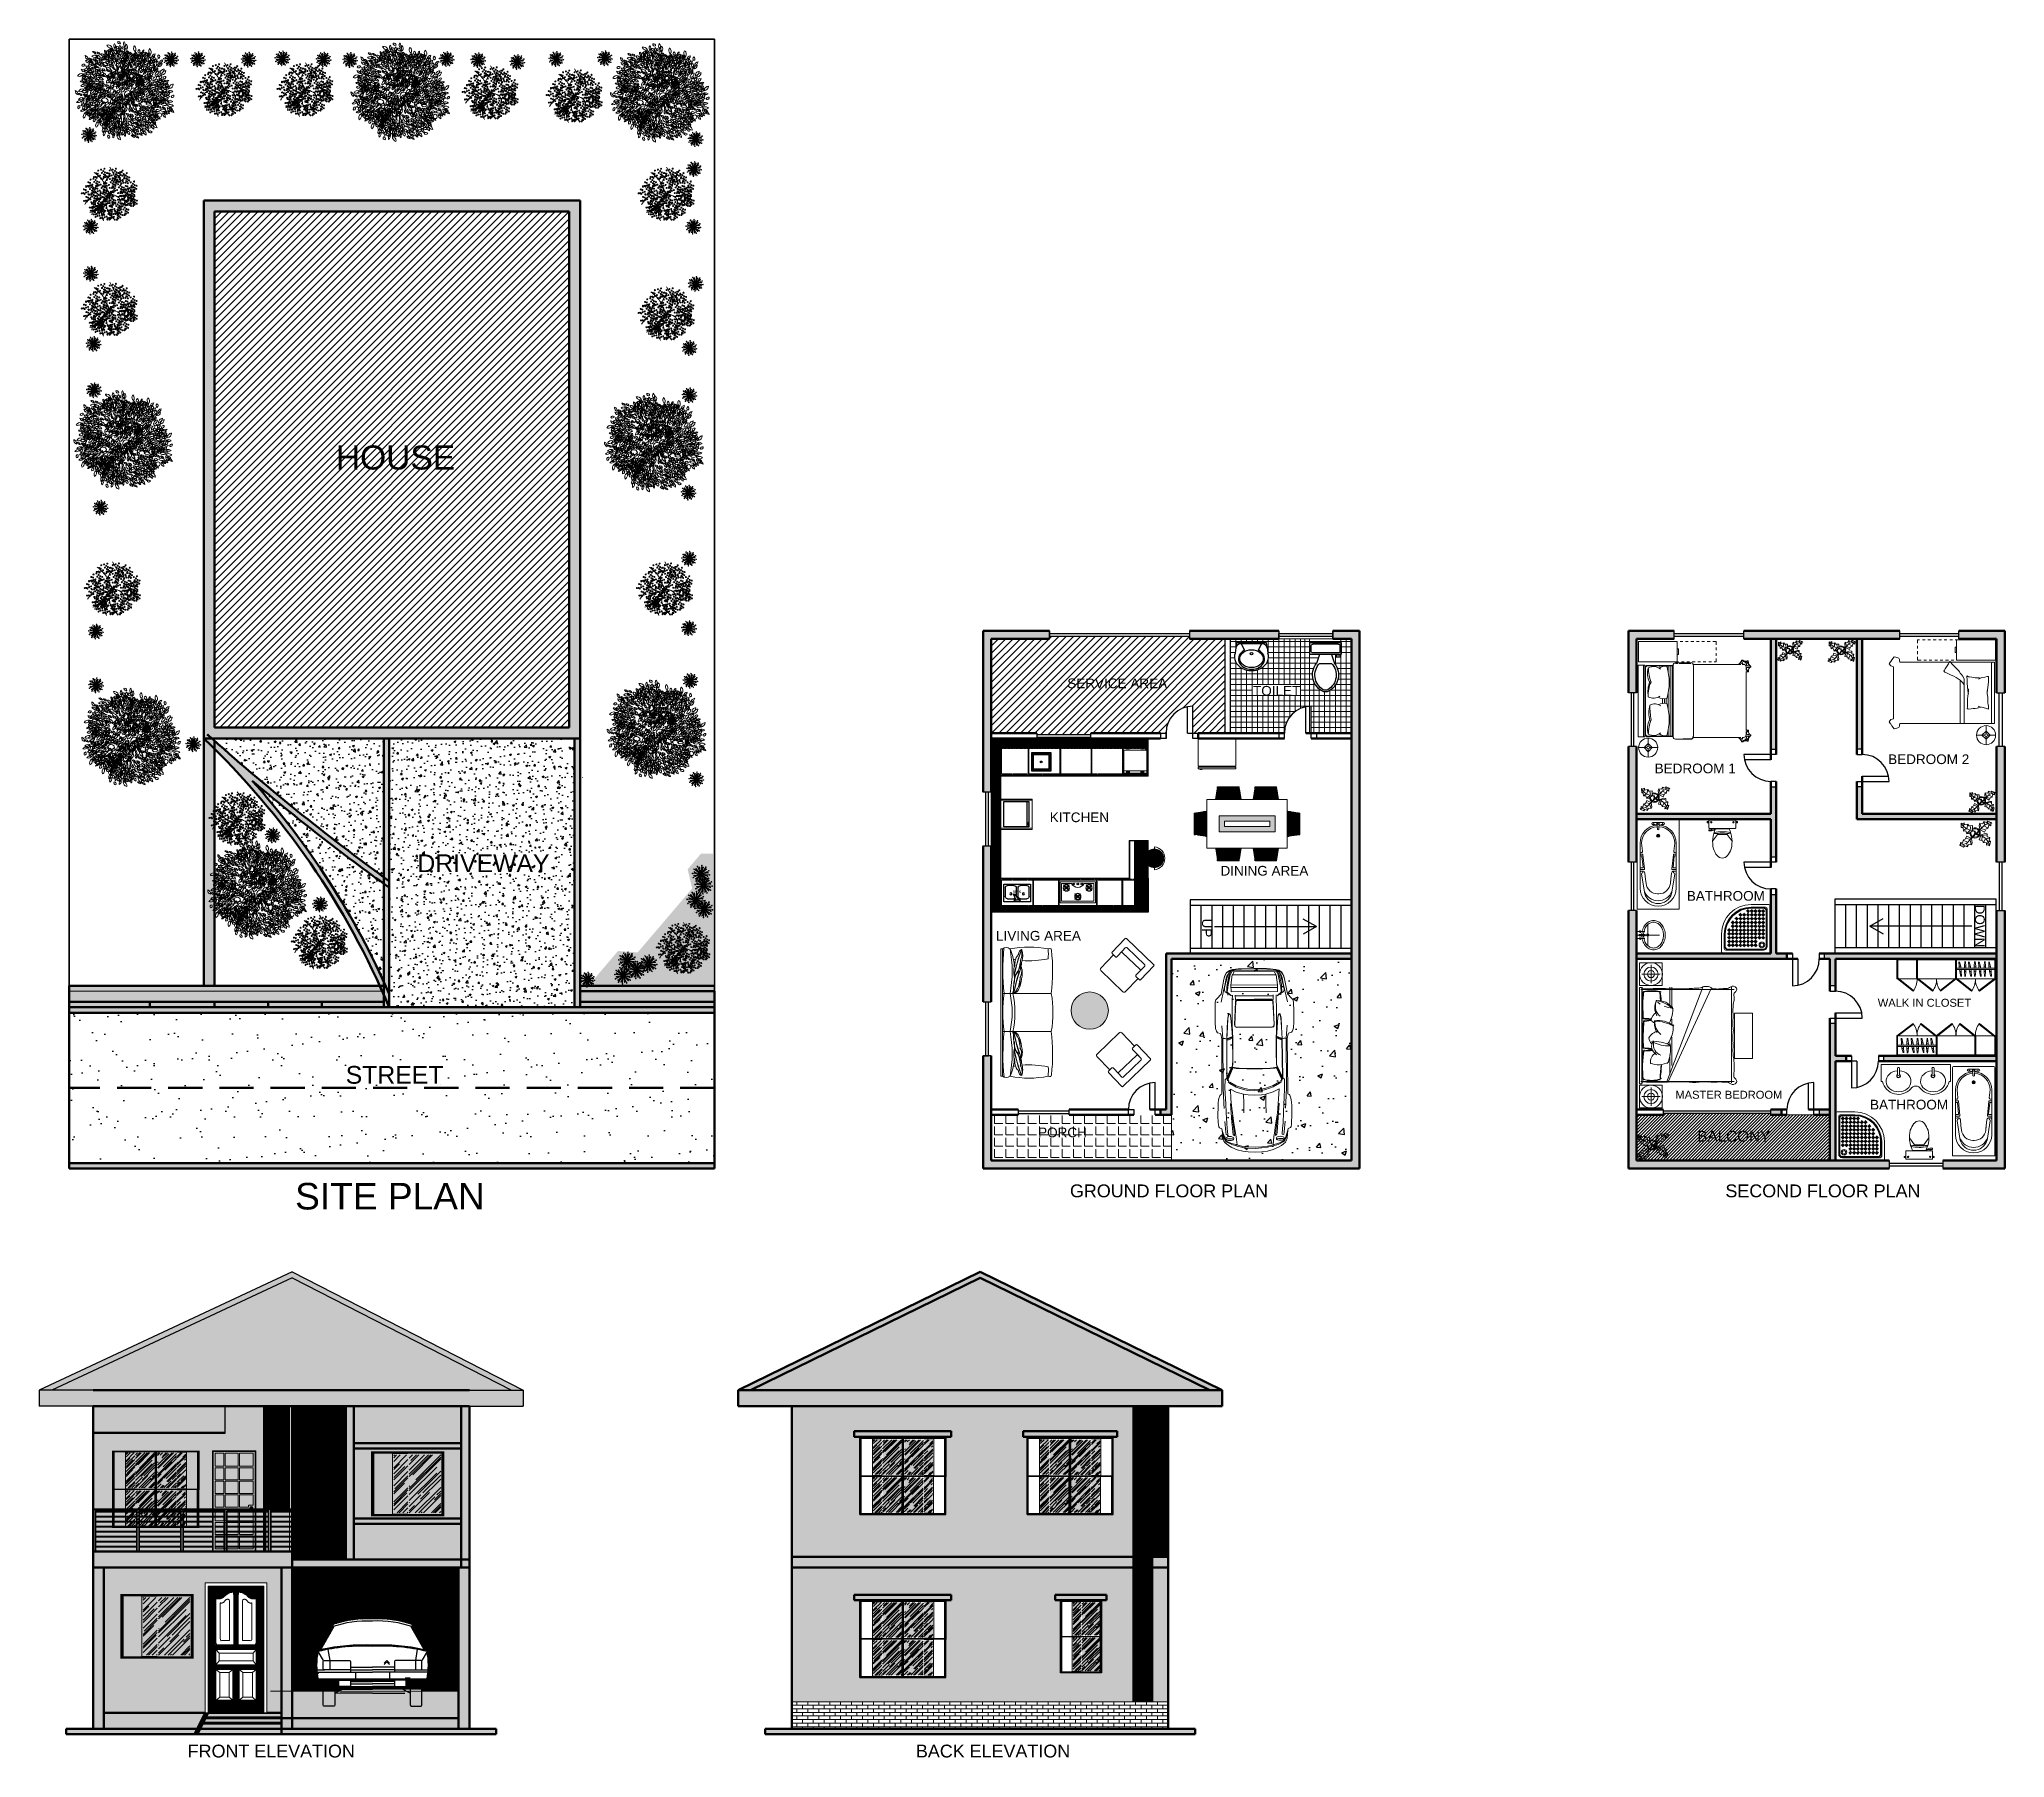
# Model space of a CAD drawing. Header units: millimetres. Extents: x -18002 to 19000, y -38859 to 21000.
# Drawn here: x -17558 to 19000, y -10954 to 21000 of the extents above; entities that cross this region are included whole.
import ezdxf

# ---------------------------------------------------------------- set-up
doc = ezdxf.new("R2010")
doc.units = ezdxf.units.MM
doc.set_wipeout_variables(frame=1)
for name, pattern in [('ACAD_ISO04W100', [30, 24, -3, 0, -3]), ('DASHED', [19.05, 12.7, -6.35]), ('HIDDEN', [9.525, 6.35, -3.175]), ('PHANTOM', [63.5, 31.75, -6.35, 6.35, -6.35, 6.35, -6.35])]:
    doc.linetypes.add(name, pattern=pattern)
doc.layers.get('0').update_dxf_attribs({"lineweight": 25})
for name, color, linetype, lineweight, true_color in [('001_Dark_1 30', 7, 'Continuous', 0, 0x242424), ('AREA VERDE', 7, 'Continuous', 5, 0x00701c), ('Efec-vegetacion-01', 7, 'Continuous', 25, 0x00ad00), ('elevation', 7, 'Continuous', 25, 0xf5f3c7), ('wall elev', 7, 'Continuous', 0, 0x9d5420)]:
    doc.layers.add(name, color=color, linetype=linetype, lineweight=lineweight, true_color=true_color)
for name, color, linetype, lineweight in [('A Anno Text', 6, 'Continuous', 25), ('A Door', 2, 'Continuous', 25), ('A Elev', 7, 'Continuous', 35), ('A Furn', 8, 'Continuous', 18), ('A Glaz', 4, 'Continuous', 25), ('A Stair', 3, 'Continuous', 25), ('A Wall', 7, 'Continuous', 50), ('A Wall Hatch', 8, 'Continuous', 9), ('A_Wall', 7, 'Continuous', 30), ('C Prop', 1, 'PHANTOM', 35), ('COLUMN', 1, 'Continuous', 30), ('hatch', 8, 'Continuous', 0), ('K-Hatch', 7, 'Continuous', 25), ('ROTURA', 136, 'Continuous', 18), ('sanitarios', 2, 'Continuous', 18), ('TEXT', 250, 'Continuous', 0), ('WINDOW', 5, 'Continuous', 15), ('www.cadblocksfree.com', 7, 'Continuous', 5), ('厨具', 7, 'Continuous', 5)]:
    doc.layers.add(name, color=color, linetype=linetype, lineweight=lineweight)
for name, color, linetype in [('ARROWS', 1, 'Continuous'), ('dim fur', 250, 'Continuous'), ('furn', 251, 'Continuous'), ('TOILET', 8, 'Continuous')]:
    doc.layers.add(name, color=color, linetype=linetype)
doc.styles.add('dimint', font='verdana.ttf', dxfattribs={"height": 4.5})
doc.styles.get("Standard").update_dxf_attribs({"font": 'arial.ttf'})
pattern_1 = [(0, (2907515.6506, 1766089.1606), (3e-15, 7.9375), [])]
pattern_2 = [(50, (9e-13, 3000), (364.3693, -31.878), [38.1, -419.1]), (355, (9e-13, 3000), (-70.487, 382.114), [30.48, -335.281]), (100.4514, (30.36, 2997.34), (293.8825, 350.2355), [32.38, -356.1805]), (46.1842, (9e-13, 3101.6), (542.158, -84.085), [57.15, -628.65]), (96.6356, (45.2, 3094.6), (474.808, 494.852), [48.57, -534.271]), (351.184, (9e-13, 3101.6), (474.808, 494.852), [45.72, -502.92]), (21, (50.8, 3076.2), (303.229, -204.5304), [38.1, -419.1]), (326, (50.8, 3076.2), (123.604, 368.376), [30.48, -335.28]), (71.4514, (76.07, 3059.16), (426.833, 163.8455), [32.38, -356.18]), (37.5, (9e-13, 3000), (6.1772, 169.1101), [0, -331.216, 0, -340.36, 0, -336.55]), (7.5, (9e-13, 3000), (133.6393, 200.3611), [0, -194.056, 0, -323.596, 0, -128.27]), (327.5, (-113.28, 3000), (271.1812, -11.4575), [0, -127, 0, -396.24, 0, -525.78]), (317.5, (-164.08, 3000), (296.2584, 50.853), [0, -165.1, 0, -263.144, 0, -373.38])]
pattern_3 = [(0, (-41058.01, -10517.12), (323.85, 152.4), [76.2, -63.5, 88.9, -38.1, 114.3, -50.8]), (0, (-40981.81, -10510.77), (323.85, 152.4), [63.5, -241.3, 50.8, -76.2]), (0, (-40829.41, -10526.64), (323.85, 152.4), [38.1, -393.7]), (90, (-41058.01, -10517.12), (-107.95, 152.4), [146.05, -463.55]), (90, (-40981.81, -10517.12), (-107.95, 152.4), [142.875, -466.725]), (90, (-40918.31, -10517.12), (-107.95, 152.4), [133.35, -476.25]), (90, (-40829.41, -10526.64), (-107.95, 152.4), [146.05, -463.55]), (90, (-40791.31, -10526.64), (-107.95, 152.4), [146.05, -463.55]), (90, (-40677.01, -10517.12), (-107.95, 152.4), [139.7, -469.9])]

msp = doc.modelspace()

# ---------------------------------------------------------------- texts
at = {"layer": 'A Anno Text'}
for s, height, p in [('HOUSE', 447.2, (-12043, 13000)), ('SERVICE AREA', 180, (1563, 8934)), ('TOILET', 180, (5018, 8796)), ('BEDROOM 2', 180, (16832, 7523)), ('BEDROOM 1', 180, (12489, 7352)), ('KITCHEN', 180, (1237, 6443)), ('DRIVEWAY', 329.8, (-10525, 5513)), (' DINING AREA', 180, (4343, 5449)), ('BATHROOM', 180, (13087, 4982)), ('LIVING AREA', 180, (238, 4240)), ('WALK IN CLOSET', 148.14, (16639, 3010)), ('STREET', 329.8, (-11858, 1579)), ('MASTER BEDROOM', 148.14, (12875, 1300)), ('BATHROOM', 180, (16495, 1100)), ('PORCH', 180, (1020, 583)), ('BALCONY', 203.2, (13282, 501)), ('SITE PLAN', 494, (-12800, -760)), ('GROUND FLOOR PLAN', 238.48, (1613, -533)), ('SECOND FLOOR PLAN', 238.48, (13805, -533)), ('FRONT ELEVATION', 238.48, (-14798, -10950)), ('BACK ELEVATION', 238.48, (-1252, -10950))]:
    msp.add_text(s, height=height, dxfattribs=at).set_placement(p)
for s, p in [('DOWN', (18449, 4910)), ('UP', (4070, 4650))]:
    msp.add_text(s, height=180, rotation=270, dxfattribs=at).set_placement(p)
at = {"layer": 'TEXT', "insert": (551, 5176), "char_height": 48.6, "width": 137.36, "attachment_point": 1, "style": 'dimint'}
msp.add_mtext('SINK', dxfattribs=at)

# ---------------------------------------------------------------- blocks, each defined once
blk = doc.blocks.new('File Cabinet - Letter')
at = {"linetype": 'Continuous'}
for p, q in [((0, 0), (15, 0)), ((0, -28.5), (0, 0)), ((15, 0), (15, -28.5)), ((15, -28.5), (0, -28.5)), ((0, -29.5), (0, -28.5)), ((5.5, -28.5), (5.5, -29.5)), ((9.5, -29.5), (9.5, -28.5)), ((0, -33.5), (0, -31.5)), ((0, -37.5), (0, -35.5)), ((0, -41.5), (0, -39.5)), ((5.5, -29.5), (9.5, -29.5)), ((15, -30.5), (15, -32.5)), ((15, -34.5), (15, -36.5)), ((15, -38.5), (15, -40.5)), ((15, -42.5), (15, -44.5)), ((0, -45.5), (0, -43.5)), ((0, -49.5), (0, -47.5)), ((0, -53.5), (0, -51.5)), ((0, -57), (0, -55.5)), ((2.5, -57), (0, -57)), ((6.5, -57), (4.5, -57)), ((10.5, -57), (8.5, -57)), ((15, -57), (12.5, -57)), ((15, -46.5), (15, -48.5)), ((15, -50.5), (15, -52.5)), ((15, -54.5), (15, -57))]:
    blk.add_line(p, q, dxfattribs=at)
blk = doc.blocks.new('Lamp - Table')
at = {"linetype": 'Continuous'}
for p, q in [((-1, 0), (-7, 0)), ((0, 3), (-3, 0)), ((-3, 0), (0, -3)), ((0, 7), (0, 1)), ((3, 0), (0, 3)), ((0, -3), (3, 0)), ((1, 0), (7, 0)), ((0, -1), (0, -7))]:
    blk.add_line(p, q, dxfattribs=at)
for radius in [7, 1]:
    blk.add_circle((0, 0), radius, dxfattribs=at)
blk = doc.blocks.new('Plant - Rubber or Philodendron')
at = {"linetype": 'Continuous'}
for p, q in [((-16.2005, 11.4774), (-13.9899, 8.1064)), ((-16.2005, 11.4774), (-14.8639, 10.7964)), ((-16.0159, 6.3329), (-16.2005, 11.4774)), ((-14.0069, 5.8704), (-16.0159, 6.3329)), ((-15.3434, 6.5514), (-13.9984, 6.9884)), ((-14.8639, 10.7964), (-12.6195, 11.8975)), ((-13.5868, 2.2894), (-14.0069, 5.8704)), ((-13.9899, 8.1064), (-9.5434, 4.7185)), ((-10.6784, 2.491), (-13.5868, 2.2894)), ((-13.3174, 8.325), (-13.0735, 11.0065)), ((-13.1329, 3.1804), (-10.6614, 4.727)), ((-12.6195, 11.8975), (-12.1909, 9.4345)), ((-12.1909, 9.4345), (-8.3829, 10.3)), ((-9.5858, -0.8715), (-10.6784, 2.491)), ((-9.5434, 4.7185), (-4.1917, 2.9888)), ((-9.1318, 0.0195), (-5.9793, 2.9025)), ((-8.8369, 9.409), (-9.0894, 5.6095)), ((-8.3829, 10.3), (-7.0549, 8.501)), ((-7.1228, -0.443), (-3.5248, 2.2131)), ((-7.0549, 8.501), (-3.0284, 8.6941)), ((-4.8529, 4.012), (-5.7184, 7.82)), ((-3.5248, 2.2131), (-3.3011, 2.4355)), ((-3.3011, 2.4355), (-0.5306, 1.7947)), ((-3.0284, 8.6941), (-3.0709, 3.1041)), ((-3.0709, 3.1041), (0.0797, 2.3163)), ((-0.5306, 1.7947), (-0.2255, -0.5527)), ((-0.5306, 1.7947), (-0.5306, 1.7947)), ((0.0797, 2.3163), (0.4866, -0.031)), ((0.4866, -0.031), (2.1141, 0.2298)), ((2.1141, 0.2298), (5.4346, 3.9146)), ((6.1032, 3.6844), (2.8262, -0.031)), ((4.6914, 8.8812), (5.3859, 11.2828)), ((4.6914, 8.8812), (5.5014, 4.4831)), ((5.3859, 11.2828), (8.8871, 10.7908)), ((5.4346, 3.9146), (5.5014, 4.4831)), ((5.9878, 10.4842), (7.1971, 6.3869)), ((11.1089, 1.1958), (6.1032, 3.6844)), ((10.3916, 8.7942), (6.2847, 4.4028)), ((7.7005, 4.8881), (11.5025, 3.9967)), ((8.8871, 10.7908), (9.9809, 13.4933)), ((9.9809, 13.4933), (13.3837, 12.301)), ((15.3859, 11.3055), (10.3916, 8.7942)), ((10.5828, 12.6946), (10.8893, 9.7953)), ((14.2977, 6.1031), (10.9934, 7.9956)), ((12.7005, 4.8994), (11.1089, 1.1958)), ((14.8995, 5.3044), (12.7005, 4.8994)), ((13.3837, 12.301), (14.68, 13.9039)), ((14.5816, 13.2037), (14.3848, 11.8033)), ((14.68, 13.9039), (19.3848, 11.8146)), ((15.7909, 9.1065), (14.8995, 5.3044)), ((15.2875, 10.6053), (17.5907, 9.2105)), ((19.3848, 11.8146), (15.3859, 11.3055)), ((18.1925, 8.4119), (15.7909, 9.1065)), ((19.3848, 11.8146), (18.1868, 10.9119)), ((18.1868, 10.9119), (18.1925, 8.4119)), ((-18.008, -14.1781), (-16.8101, -13.2754)), ((-18.008, -14.1781), (-14.0091, -13.669)), ((-13.3032, -16.2674), (-18.008, -14.1781)), ((-16.8157, -10.7754), (-14.4141, -11.4699)), ((-16.8101, -13.2754), (-16.8157, -10.7754)), ((-13.9107, -12.9688), (-16.2139, -11.574)), ((-14.4141, -11.4699), (-13.5228, -7.6679)), ((-14.0091, -13.669), (-9.0148, -11.1577)), ((-13.5228, -7.6679), (-11.3237, -7.2629)), ((-12.0069, -14.6645), (-13.3032, -16.2674)), ((-13.2048, -15.5672), (-13.008, -14.1668)), ((-12.921, -8.4665), (-9.6166, -10.359)), ((-8.6042, -15.8568), (-12.0069, -14.6645)), ((-11.3237, -7.2629), (-9.7321, -3.5593)), ((-6.3237, -7.2516), (-10.1257, -6.3602)), ((-9.7321, -3.5593), (-4.7264, -6.0479)), ((-7.1228, -0.443), (-9.5858, -0.8715)), ((-9.206, -15.0581), (-9.5126, -12.1588)), ((-9.0148, -11.1577), (-4.9047, -6.8122)), ((-7.5103, -13.1543), (-8.6042, -15.8568)), ((-4.0092, -13.6463), (-7.5103, -13.1543)), ((-4.611, -12.8477), (-5.8203, -8.7504)), ((-2.019, -3.6148), (-4.7264, -6.0479)), ((-4.1246, -6.8466), (-4.0579, -6.2781)), ((-3.3146, -11.2447), (-4.1246, -6.8466)), ((-4.0579, -6.2781), (-0.9375, -3.1608)), ((-3.3146, -11.2447), (-4.0092, -13.6463)), ((-2.019, -3.6148), (-0.2255, -0.5527)), ((-0.9375, -3.1608), (0.5883, -0.8135)), ((0.5883, -0.8135), (2.2447, -2.0916)), ((2.8262, -0.031), (1.3003, -0.5527)), ((1.3003, -0.5527), (2.4193, -1.4655)), ((2.2447, -2.0916), (6.7108, -2.6626)), ((2.4193, -1.4655), (6.895, -2.1175)), ((4.943, -7.9659), (6.7108, -2.6626)), ((8.8321, -9.0266), (4.943, -7.9659)), ((11.6605, -0.5413), (6.895, -2.1175)), ((12.3677, -6.1981), (7.219, -2.6772)), ((8.125, -4.0768), (7.7715, -7.9659)), ((8.3544, -2.7453), (13.1973, -2.1704)), ((9.5392, -11.1479), (8.8321, -9.0266)), ((13.4283, -11.5015), (9.5392, -11.1479)), ((10.2463, -10.4408), (11.6605, -6.9053)), ((11.6605, -0.5413), (14.1354, -0.8948)), ((15.5496, -10.7943), (12.3677, -6.1981)), ((13.0748, -13.9763), (13.4283, -11.5015)), ((15.5496, -13.6228), (13.0748, -13.9763)), ((16.2567, -5.8446), (13.4283, -6.5517)), ((14.8425, -10.7943), (13.7819, -13.2692)), ((14.1354, -0.8948), (14.1354, -4.4304)), ((14.1354, -4.4304), (16.9638, -5.1375)), ((16.6103, -14.6834), (15.5496, -10.7943)), ((16.6103, -14.6834), (15.5496, -13.6228)), ((17.3174, -9.7337), (15.9032, -9.7337)), ((16.9638, -5.1375), (16.2567, -8.673)), ((16.2567, -8.673), (18.0245, -9.7337)), ((18.0245, -9.7337), (16.6103, -14.6834))]:
    blk.add_line(p, q, dxfattribs=at)
for centre, radius, start, end in [((0.0308, 0.1664), 6, 178.6147, 235.1169), ((0.0308, 0.1664), 5, 168.1647, 238.6725), ((0, 0), 6.1275, 34.37569, 120.1028), ((-0.0601, -0.2075), 5.2461, 33.82192, 124.9414), ((-0.2664, 0.1682), 5.2775, 338.4094, 20.03007), ((-0.098, 0.1364), 6.1288, 341.2017, 26.09184), ((-0.0234, 0.3825), 6.1492, 242.5812, 331.2714), ((-0.1102, 0.4886), 5.2883, 247.3711, 327.472)]:
    blk.add_arc(centre, radius, start, end, dxfattribs=at)
blk = doc.blocks.new('dish')
blk.add_line((22, 12), (22, -12))
for points in [[(24, 12), (24, -12), (0, -12), (0, 12)], [(23.7, -10.6), (23.7, -7.8), (23.2, -7.8), (23.2, -10.6)]]:
    blk.add_lwpolyline(points, close=True)
blk = doc.blocks.new('XCP2')
at = {"layer": 'furn'}
for p, q in [((838, 38), (0, 38)), ((0, 38), (0, -521)), ((838, -521), (838, 38)), ((0, -521), (838, -521)), ((38, -406), (38, -140)), ((114, -64), (318, -64)), ((318, -483), (114, -483)), ((380, -35), (307, -208)), ((307, -208), (328, -220)), ((328, -220), (441, -70)), ((394, -141), (394, -406)), ((417, -22), (434, -32)), ((444, -406), (444, -140)), ((521, -64), (724, -64)), ((724, -483), (521, -483)), ((800, -140), (800, -406))]:
    blk.add_line(p, q, dxfattribs=at)
for centre, radius in [((343, -25), 25.4), ((495, -25), 25.4), ((222, -216), 31.8), ((616, -216), 31.8)]:
    blk.add_circle(centre, radius, dxfattribs=at)
for centre, radius, start, end in [((114, -140), 76.2, 90, 180), ((114, -406), 76.2, 180, 270), ((318, -140), 76.2, 56.60703, 90), ((318, -406), 76.2, 270, 0), ((404, -44), 25.4, 60, 159.46232), ((422, -54), 25.4, 320.53768, 60), ((521, -140), 76.2, 90, 180), ((521, -406), 76.2, 180, 270), ((724, -140), 76.2, 0, 90), ((724, -406), 76.2, 270, 0)]:
    blk.add_arc(centre, radius, start, end, dxfattribs=at)
blk = doc.blocks.new('ww')
for p, q in [((3.6, 22), (3.6, 22.1)), ((4.3, 22), (4.3, 22.1)), ((17.7, 22), (17.7, 22.1)), ((18.4, 22), (18.4, 22.1))]:
    blk.add_line(p, q)
for centre in [(20.6, 22), (21.3, 22)]:
    blk.add_arc(centre, 0.345, 0, 180)
at = {"layer": '厨具'}
blk.add_line((0, 2), (21.9, 2), dxfattribs=at)
for points in [[(0, 0), (0, 22), (22, 22), (22, 0)], [(2.2, 22.1), (2.2, 22.2), (5.7, 22.2), (5.7, 22.1), (2.2, 22.1)], [(19.8, 22.1), (19.8, 22.2), (16.3, 22.2), (16.3, 22.1), (19.8, 22.1)]]:
    blk.add_lwpolyline(points, close=True, dxfattribs=at)
for points in [[(2.2, 1.1), (5.6, 1.1)], [(2.2, 0.8), (5.6, 0.8)], [(15.7, 1.1), (19.4, 1.1)], [(15.7, 0.8), (19.4, 0.8)]]:
    blk.add_lwpolyline(points, dxfattribs=at)
blk = doc.blocks.new('dd')
for points in [[(-12, 0), (6, 0), (6, -18), (-12, -18)], [(-11, -1), (5, -1), (5, -17), (-11, -17)]]:
    blk.add_lwpolyline(points, close=True)
blk.add_lwpolyline([(-9.4, -2), (3.2, -2, -0.414214), (4.3, -3.1), (4.3, -14.9, -0.414214), (3.2, -16), (-9.4, -16, -0.414214), (-10.6, -14.9), (-10.6, -3.1, -0.414214)], format="xyb", close=True)
blk.add_circle((-3.1, -9), 0.787)
blk = doc.blocks.new('inodoro plant')
at = {"layer": 'ROTURA'}
for p in [(50, -36), (50, -36), (49, -36), (49, -36)]:
    blk.add_line(p, (49, -36), dxfattribs=at)
for centre, radius, start, end in [((49, -36), 0.0475, 90, 180), ((49, -36), 0.0475, 180, 270), ((50, -36), 0.015, 0, 90), ((50, -36), 0.015, 270, 0)]:
    blk.add_arc(centre, radius, start, end, dxfattribs=at)
at = {"layer": 'sanitarios'}
blk.add_line((50, -36), (50, -36), dxfattribs=at)
blk.add_line((50, -36), (50, -36), dxfattribs=at)
blk.add_line((50, -36), (50, -36), dxfattribs=at)
blk.add_line((50, -36), (50, -36), dxfattribs=at)
blk.add_line((50, -36), (50, -36), dxfattribs=at)
for radius in [0.0085, 0.0085, 0.0177]:
    blk.add_circle((50, -36), radius, dxfattribs=at)
for centre, radius, start, end in [((49, -36), 0.178, 143.4065, 179.5914), ((49, -36), 0.166, 109.1851, 137.7543), ((49, -36), 0.0711, 241.2186, 290.1663), ((49, -36), 0.0711, 69.8337, 118.7814), ((49, -36), 0.176, 271.5786, 295.3674), ((49, -36), 0.22, 271.189, 283.811), ((49, -36), 0.134, 141.5928, 179.4891), ((49, -36), 0.134, 180.5109, 218.4072), ((49, -36), 0.213, 219.6207, 248.2728), ((49, -36), 0.178, 180.4086, 216.5935), ((49, -36), 0.166, 222.2457, 250.8149), ((49, -36), 0.269, 249.0166, 270.0157), ((49, -36), 0.235, 251.8463, 270.0731), ((49, -36), 0.0371, 141.642, 218.358), ((49, -36), 0.22, 76.189, 88.811), ((49, -36), 0.176, 64.6326, 88.4214), ((49, -36), 0.213, 111.7272, 140.3793), ((49, -36), 0.269, 89.9843, 110.9834), ((49, -36), 0.235, 89.9269, 108.1537), ((50, -36), 0.245, 234.7126, 269.287), ((49, -36), 0.12, 29.9221, 66.0538), ((65, -36), 15, 179.2175, 180.7825), ((49, -36), 0.146, 1.4541, 31.4745), ((50, -37), 0.245, 90.713, 125.2874), ((49, -36), 0.12, 293.9462, 330.0779), ((49, -36), 0.326, 285.8831, 300.8734), ((49, -36), 0.0837, 0, 16.0237), ((50, -36), 0.016, 16.0237, 98.6427), ((49, -36), 0.0837, 343.9763, 360), ((50, -36), 0.016, 261.3573, 343.9763), ((49, -36), 0.146, 328.5255, 358.5459), ((50, -36), 0.018, 270, 360), ((50, -36), 0.022, 207.6324, 270), ((50, -36), 0.04, 180.7825, 207.6324), ((49, -36), 0.326, 59.1266, 74.1169), ((50, -36), 0.018, 0, 90), ((50, -36), 0.04, 152.3676, 179.2175), ((50, -36), 0.022, 90, 152.3676)]:
    blk.add_arc(centre, radius, start, end, dxfattribs=at)
blk = doc.blocks.new('plant lavat')
at = {"layer": 'sanitarios'}
blk.add_line((45, -34), (45, -34), dxfattribs=at)
blk.add_line((45, -34), (45, -34), dxfattribs=at)
blk.add_line((45, -34), (45, -34), dxfattribs=at)
blk.add_line((45, -34), (45, -34), dxfattribs=at)
blk.add_line((45, -34), (45, -34), dxfattribs=at)
blk.add_line((45, -34), (45, -34), dxfattribs=at)
blk.add_line((45, -34), (45, -34), dxfattribs=at)
blk.add_line((45, -34), (45, -34), dxfattribs=at)
blk.add_line((45, -34), (45, -34), dxfattribs=at)
blk.add_line((45, -34), (45, -34), dxfattribs=at)
blk.add_line((45, -34), (45, -34), dxfattribs=at)
blk.add_line((45, -34), (45, -34), dxfattribs=at)
blk.add_line((45, -34), (45, -34), dxfattribs=at)
blk.add_line((45, -34), (45, -34), dxfattribs=at)
blk.add_line((45, -34), (45, -34), dxfattribs=at)
blk.add_line((45, -34), (45, -34), dxfattribs=at)
blk.add_line((45, -34), (45, -34), dxfattribs=at)
blk.add_line((45, -34), (45, -34), dxfattribs=at)
blk.add_line((45, -34), (45, -34), dxfattribs=at)
blk.add_line((45, -34), (45, -34), dxfattribs=at)
blk.add_lwpolyline([(45, -34, 0.027864), (45, -34, 0.078989), (45, -34, 0.053945), (45, -34, 0.098043), (45, -34, 0.048874), (45, -34, 0.069863), (45, -34, 0.047956), (45, -34, 0.059372), (45, -34, 0.007301), (45, -34, 0.0016), (45, -34, 0.283848), (45, -34), (45, -34, 0.283848), (45, -34, 0.0016), (45, -34, 0.007301), (45, -34, 0.059372), (45, -34, 0.047956), (45, -34, 0.069863), (45, -34, 0.048874), (45, -34, 0.098043), (45, -34, 0.053945), (45, -34, 0.078989), (45, -34, 0.027864), (45, -34)], format="xyb", dxfattribs=at)
for radius in [0.015, 0.0225, 0.035]:
    blk.add_circle((45, -34), radius, dxfattribs=at)
for centre, radius, start, end in [((43, -34), 1.98, 6.5905, 7.7758), ((45, -34), 0.142, 356.0667, 37.2476), ((45, -34), 0.298, 41.8886, 60.6728), ((45, -34), 0.263, 276.8608, 296.1279), ((45, -34), 0.103, 294.85, 347.9086), ((45, -34), 0.009, 7.7758, 90), ((45, -34), 0.0025, 312.6689, 45), ((45, -34), 0.311, 132.6689, 132.6689), ((45, -34), 0.0025, 225, 312.6689), ((45, -34), 0.009, 308.8439, 45), ((45, -34), 0.0025, 308.9984, 45), ((45, -34), 0.311, 128.9984, 128.9984), ((45, -34), 0.0025, 225, 308.9984), ((45, -34), 0.0025, 135, 225), ((45, -34), 0.0025, 45, 135), ((45, -34), 0.262, 91.2336, 111.5681), ((45, -34), 0.138, 136.9547, 136.9547), ((45, -34), 0.298, 119.3272, 138.1114), ((45, -34), 0.0025, 316.9547, 45), ((45, -34), 0.481, 264.468, 270.8138), ((45, -34), 0.263, 243.8721, 263.1392), ((45, -34), 0.0025, 135, 225), ((45, -34), 0.0025, 45, 135), ((45, -34), 0.009, 90, 172.2242), ((47, -34), 1.98, 172.2242, 173.4095), ((45, -34), 0.0025, 45, 135), ((45, -34), 0.0025, 135, 225), ((45, -34), 0.0025, 135, 225), ((45, -34), 0.0025, 45, 135), ((45, -34), 0.0025, 225, 325.1696), ((45, -34), 0.007, 341.775, 45), ((45, -34), 0.0025, 225, 333.6033), ((45, -34), 0.0025, 333.6033, 45), ((45, -34), 0.0025, 135, 225), ((45, -34), 0.0025, 45, 135), ((45, -34), 0.004, 225, 330.5775), ((45, -34), 0.004, 150.5775, 225), ((45, -34), 0.15, 142.6281, 150.5775), ((45, -34), 0.0025, 325.1696, 45), ((45, -34), 0.015, 135, 225), ((45, -34), 0.103, 192.0914, 245.15), ((45, -34), 0.142, 142.7524, 183.9333), ((45, -34), 0.306, 128.8439, 138.1717), ((45, -34), 0.0025, 225, 316.9547), ((45, -34), 0.015, 45, 135), ((45, -34), 0.262, 68.4319, 88.7664), ((45, -34), 0.481, 269.1862, 275.532)]:
    blk.add_arc(centre, radius, start, end, dxfattribs=at)
blk = doc.blocks.new('PAPE PLANT')
at = {"layer": 'sanitarios', "linetype": 'Continuous'}
blk.add_line((70, 9), (70, 9), dxfattribs=at)
blk.add_line((70, 9), (70, 9), dxfattribs=at)
blk.add_line((70, 9), (70, 9), dxfattribs=at)
blk.add_line((70, 9), (70, 9), dxfattribs=at)
blk.add_line((70, 9), (70, 9), dxfattribs=at)
blk.add_line((70, 9), (70, 9), dxfattribs=at)
blk.add_line((70, 9), (70, 9), dxfattribs=at)
blk.add_line((70, 9), (70, 9), dxfattribs=at)
at = {"layer": 'sanitarios'}
blk.add_line((70, 9), (70, 9), dxfattribs=at)
blk.add_line((70, 9), (70, 9), dxfattribs=at)
blk.add_line((70, 9), (70, 9), dxfattribs=at)
blk.add_line((70, 9), (70, 9), dxfattribs=at)
blk.add_line((70, 9), (70, 9), dxfattribs=at)
blk.add_line((70, 9), (70, 9), dxfattribs=at)
blk.add_line((70, 9), (70, 9), dxfattribs=at)
blk.add_line((70, 9), (70, 9), dxfattribs=at)
blk.add_line((70, 9), (70, 9), dxfattribs=at)
blk.add_line((70, 9), (70, 9), dxfattribs=at)
blk.add_line((70, 9), (70, 9), dxfattribs=at)
blk.add_line((70, 9), (70, 9), dxfattribs=at)
blk.add_line((70, 9), (70, 9), dxfattribs=at)
blk.add_line((70, 9), (70, 9), dxfattribs=at)
blk.add_line((70, 9), (70, 9), dxfattribs=at)
blk.add_line((70, 9), (70, 9), dxfattribs=at)
blk.add_line((70, 9), (70, 9), dxfattribs=at)
blk.add_line((70, 9), (70, 9), dxfattribs=at)
blk.add_line((70, 9), (70, 9), dxfattribs=at)
blk.add_line((70, 9), (70, 9), dxfattribs=at)
at = {"layer": 'sanitarios', "linetype": 'Continuous'}
for radius, start, end in [(0.006, 95.7337, 180), (0.006, 180, 262.864), (0.003, 262.4008, 0), (0.01, 314.4169, 0.9085), (0.003, 105.6682, 180), (0.006, 180, 264.2663), (0.006, 97.136, 180), (0.01, 359.0915, 45.5831), (0.003, 180, 254.3318), (0.003, 0, 97.5992)]:
    blk.add_arc((70, 9), radius, start, end, dxfattribs=at)
at = {"layer": 'sanitarios'}
for radius, start, end in [(0.003, 270.4051, 0), (0.007, 285.6682, 0), (0.003, 0, 89.5949), (0.007, 0, 74.3318)]:
    blk.add_arc((70, 9), radius, start, end, dxfattribs=at)
blk = doc.blocks.new('Toilet - top')
for p, q in [((-10, -8.5), (-8, -8.5)), ((-10, -9.5), (-10, -8.5)), ((-7, -9.5), (-10, -9.5)), ((-8, -8.5), (-8, -8)), ((-7, -8), (-7, -9.5)), ((-4, -8), (-6, -14)), ((4, -8), (6, -14)), ((9.5, -6), (9.5, -2)), ((4, -14), (-4, -14))]:
    blk.add_line(p, q)
blk.add_lwpolyline([(10.5, -8), (10.5, 0), (-10.5, 0), (-10.5, -8)], close=True)
for points in [[(-9.5, -2), (-9.5, -6)], [(8.5, -1), (-8.5, -1)], [(-8.5, -7), (8.5, -7)]]:
    blk.add_lwpolyline(points)
for centre, radius, start, end in [((-8.6, -1.9), 0.884, 81.8699, 188.1301), ((-8.6, -6.1), 0.884, 171.8699, 278.1301), ((8.6, -1.9), 0.884, 351.8699, 98.1301), ((8.6, -6.1), 0.884, 261.8699, 8.1301), ((3.5, -21.6), 12.2, 141.4691, 247.9714), ((4.2, -21.8), 11.3, 136.3677, 238.9468), ((-3.5, -21.6), 12.2, 292.0284, 38.5307), ((-4.2, -21.8), 11.3, 301.053, 43.6321), ((0, -27.9), 4, 245.7318, 294.2682), ((0, -29), 4, 254.8605, 285.1395)]:
    blk.add_arc(centre, radius, start, end)
blk = doc.blocks.new('S')
at = {"color": 0, "linetype": 'ByBlock'}
for p, q in [((-10.4, 3.4), (-10.9, 7)), ((-10.4, 3.4), (-9.9, 0)), ((-9.9, 0), (9.9, 0)), ((-7.4, 0.8), (7.4, 0.8)), ((-4.6, 5), (-6.6, 0.8)), ((4.6, 5), (6.6, 0.8)), ((9.9, 0), (10.4, 3.4)), ((10.4, 3.4), (10.9, 7))]:
    blk.add_line(p, q, dxfattribs=at)
blk.add_circle((0, 7.3), 0.819, dxfattribs=at)
for centre, start, end in [((-7.4, 3.8), 188.5609, 270), ((7.4, 3.8), 270, 351.4391)]:
    blk.add_arc(centre, 3, start, end, dxfattribs=at)
for centre, major_axis, ratio, start_param, end_param in [((0, 9.3), (-11.3, 0), 0.823377, 2.880899, 6.543879), ((0, 10.8), (-8.76, 0), 0.783799, 2.119, 7.306385)]:
    blk.add_ellipse(centre, major_axis=major_axis, ratio=ratio, start_param=start_param, end_param=end_param, dxfattribs=at)
blk.add_ellipse((0, 10.6), major_axis=(-7.84, 0), ratio=0.756651, dxfattribs=at)
blk = doc.blocks.new('A$C76BB5F72')
at = {"color": 98, "true_color": 0x004700}
for centre, major_axis, ratio, start_param, end_param in [((0.496, 1.334), (0.005, 0.161), 1, -1.152877, 0.232521), ((0.601, 1.529), (0.005, 0.142), 1, 1.868456, 3.494416), ((0.66, 1.342), (0.0032, 0.096), 1, 1.324791, 2.980023), ((0.467, 1.224), (0.006, 0.177), 1, -1.400884, -0.577561), ((0.721, 1.364), (0.0032, 0.096), 1, 1.324745, 2.979978), ((0.527, 1.245), (0.006, 0.177), 1, -1.400884, -0.577561), ((1.529, 1.378), (0.005, 0.142), 1, 0.970842, 2.596802), ((1.31, 1.338), (0.005, 0.161), 1, 4.232717, 5.618116), ((2.053, 1.283), (0.005, 0.142), 1, 0.970842, 2.596802), ((1.835, 1.243), (0.005, 0.161), 1, 4.232705, 5.618104), ((-0.237, 0.595), (0.003, 0.0915), 1, -0.454876, 1.128992), ((0.332, 1.172), (0.0023, 0.0693), 1, 1.359915, 3.802064), ((0.282, 1.099), (0.003, 0.0915), 1, -1.352507, 0.231361), ((0.469, 1.288), (0.0032, 0.096), 1, 1.324745, 2.979978), ((0.276, 1.17), (0.006, 0.177), 1, -1.400884, -0.577561), ((0.487, 1.174), (0.0032, 0.096), 1, 1.324754, 2.979986), ((0.293, 1.055), (0.006, 0.177), 1, -1.400881, -0.577559), ((0.589, 1.231), (0.005, 0.142), 1, 1.020642, 2.394972), ((0.363, 1.207), (0.005, 0.147), 1, 4.191491, 5.507442), ((0.584, 0.98), (0.0032, 0.096), 1, 1.324744, 2.979976), ((0.39, 0.861), (0.006, 0.177), 1, -1.40088, -0.577558), ((0.576, 1.312), (0.0023, 0.0693), 1, 1.359886, 3.802035), ((0.527, 1.239), (0.003, 0.0915), 1, -1.352509, 0.23136), ((0.623, 1.25), (0.0032, 0.096), 1, 1.324744, 2.979976), ((0.603, 1.156), (0.0023, 0.0693), 1, 1.359975, 3.802123), ((0.43, 1.132), (0.006, 0.177), 1, -1.40088, -0.577558), ((0.553, 1.083), (0.003, 0.0915), 1, -1.35251, 0.231359), ((0.664, 0.957), (0.0023, 0.0693), 1, 1.359919, 3.802067), ((0.615, 0.884), (0.003, 0.0915), 1, -1.352509, 0.23136), ((0.707, 1.017), (0.0032, 0.096), 1, 1.324745, 2.979978), ((0.514, 0.899), (0.006, 0.177), 1, -1.40088, -0.577558), ((0.746, 1.21), (0.0032, 0.096), 1, 1.32475, 2.979982), ((0.552, 1.092), (0.006, 0.177), 1, -1.40088, -0.577558), ((0.824, 1.303), (0.004, 0.126), 1, 1.493727, 2.732489), ((0.714, 1.241), (0.0025, 0.0772), 1, 4.001852, 6.554258), ((0.838, 1.004), (0.0032, 0.096), 1, 1.324745, 2.979978), ((0.645, 0.885), (0.006, 0.177), 1, -1.40088, -0.577558), ((0.646, 0.85), (0.005, 0.147), 1, 4.191442, 5.507393), ((0.772, 0.688), (0.0032, 0.096), 1, 3.120001, 4.775234), ((0.889, 1.261), (0.0032, 0.096), 1, 1.324745, 2.979978), ((0.871, 1.279), (0.0023, 0.0693), 1, 1.359919, 3.802067), ((0.696, 1.142), (0.006, 0.177), 1, -1.40088, -0.577558), ((0.822, 1.206), (0.003, 0.0915), 1, -1.352594, 0.231275), ((1.005, 0.984), (0.0032, 0.0963), 1, 0.818491, 2.654319), ((1.03, 0.926), (0.0032, 0.096), 1, 1.324745, 2.979978), ((0.961, 0.611), (0.0032, 0.096), 1, -1.368021, 0.287212), ((1.084, 0.802), (0.006, 0.177), 1, 2.189529, 3.012851), ((0.879, 0.967), (0.003, 0.103), 1, 4.037966, 5.718116), ((0.836, 0.808), (0.006, 0.177), 1, -1.40088, -0.577558), ((0.934, 0.645), (0.0017, 0.0522), 1, 3.350521, 6.159543), ((1.032, 1.008), (0.0023, 0.0693), 1, 1.359914, 3.802063), ((1.109, 0.628), (0.005, 0.142), 1, 0.073278, 1.699238), ((0.983, 0.935), (0.003, 0.0915), 1, -1.352596, 0.231273), ((0.942, 0.774), (0.005, 0.161), 1, 3.335148, 4.720547), ((1.115, 0.946), (0.0032, 0.096), 1, 1.324745, 2.979978), ((0.921, 0.828), (0.006, 0.177), 1, -1.40088, -0.577558), ((1.149, 1.091), (0.0032, 0.096), 1, 1.324792, 2.980025), ((0.955, 0.973), (0.006, 0.177), 1, -1.400892, -0.57757), ((1.213, 0.965), (0.005, 0.142), 1, 1.020695, 2.395024), ((1.166, 1.203), (0.0032, 0.096), 1, 1.324745, 2.979978), ((0.972, 1.085), (0.006, 0.177), 1, -1.40088, -0.577558), ((0.987, 0.941), (0.005, 0.147), 1, 4.191491, 5.507442), ((1.281, 0.926), (0.0032, 0.0963), 1, 0.818491, 2.654319), ((1.306, 0.869), (0.0032, 0.096), 1, 1.324745, 2.979978), ((1.155, 0.909), (0.003, 0.103), 1, 4.037966, 5.718116), ((1.112, 0.75), (0.006, 0.177), 1, -1.40088, -0.577558), ((1.309, 0.95), (0.0023, 0.0693), 1, 1.359914, 3.802063), ((1.259, 0.877), (0.003, 0.0915), 1, -1.352596, 0.231273), ((1.425, 1.034), (0.0032, 0.096), 1, 1.324792, 2.980025), ((1.232, 0.915), (0.006, 0.177), 1, -1.400892, -0.57757), ((1.489, 0.908), (0.005, 0.142), 1, 1.020695, 2.395024), ((1.489, 1.012), (0.005, 0.142), 1, 0.970842, 2.596802), ((1.51, 0.786), (0.006, 0.177), 1, 2.189525, 3.012848), ((1.264, 0.884), (0.005, 0.147), 1, 4.191491, 5.507442), ((1.271, 0.972), (0.005, 0.161), 1, 4.232717, 5.618116), ((1.507, 0.992), (0.0023, 0.0693), 1, 0.462193, 2.904342), ((1.419, 0.985), (0.003, 0.0915), 1, 4.033016, 5.616885), ((1.613, 0.953), (0.0032, 0.096), 1, 0.427146, 2.082379), ((1.4, 1.031), (0.006, 0.177), 1, 3.984724, 4.808046), ((1.606, 1.271), (0.0023, 0.0693), 1, 0.462328, 2.904476), ((1.518, 1.264), (0.003, 0.0915), 1, 4.033047, 5.616916), ((1.653, 1.268), (0.005, 0.147), 1, 3.293872, 4.609823), ((1.812, 1.107), (0.005, 0.142), 1, 0.123063, 1.497392), ((1.783, 1.236), (0.0032, 0.096), 1, 0.427146, 2.082379), ((1.569, 1.314), (0.006, 0.177), 1, 3.984667, 4.80799), ((1.903, 0.78), (0.005, 0.158), 1, 0.097794, 1.279238), ((1.798, 0.916), (0.0032, 0.0971), 1, 2.691814, 4.97648), ((1.744, 0.872), (0.005, 0.147), 1, 3.293873, 4.609823), ((1.903, 0.71), (0.005, 0.142), 1, 0.123063, 1.497392), ((1.878, 0.627), (0.0032, 0.0963), 1, -0.079082, 1.756746), ((1.787, 0.715), (0.003, 0.103), 1, 3.140285, 4.820436), ((1.944, 0.791), (0.0023, 0.0693), 1, 0.462326, 2.904475), ((1.898, 1.015), (0.0025, 0.0772), 1, 3.104077, 5.656483), ((1.856, 0.784), (0.003, 0.0915), 1, 4.033051, 5.616919), ((2.023, 0.89), (0.0032, 0.096), 1, 0.427146, 2.082379), ((1.933, 0.754), (0.004, 0.111), 1, 3.179686, 4.449815), ((1.81, 0.968), (0.006, 0.177), 1, 3.984724, 4.808046), ((2.061, 0.74), (0.004, 0.122), 1, -0.251483, 1.229093), ((1.99, 0.886), (0.004, 0.109), 1, 2.782767, 4.478039), ((2.026, 0.916), (0.0023, 0.0693), 1, 0.462326, 2.904475), ((1.938, 0.909), (0.003, 0.0915), 1, 4.033048, 5.616917), ((2.113, 0.924), (0.0023, 0.0693), 1, 0.462325, 2.904474), ((2.155, 0.74), (0.0032, 0.096), 1, 0.427146, 2.082378), ((1.941, 0.817), (0.006, 0.177), 1, 3.984718, 4.80804), ((2.171, 0.637), (0.0032, 0.096), 1, 0.427221, 2.082454), ((2.064, 1.033), (0.005, 0.147), 1, 3.293873, 4.609823), ((2.223, 0.871), (0.005, 0.142), 1, 0.123059, 1.497388), ((2.026, 0.917), (0.003, 0.0915), 1, 4.033047, 5.616916), ((1.957, 0.715), (0.006, 0.177), 1, 3.984673, 4.807996), ((2.098, 0.823), (0.005, 0.147), 1, 3.293839, 4.60979), ((2.257, 0.662), (0.005, 0.142), 1, 0.123091, 1.49742), ((2.241, 0.866), (0.0023, 0.0693), 1, 0.462326, 2.904475), ((2.153, 0.859), (0.003, 0.0915), 1, 4.033048, 5.616917), ((2.393, 0.717), (0.005, 0.142), 1, 0.123091, 1.49742), ((2.234, 0.879), (0.005, 0.147), 1, 3.293924, 4.609874), ((2.416, 0.837), (0.005, 0.142), 1, 0.123083, 1.497412), ((2.257, 0.999), (0.005, 0.147), 1, 3.293862, 4.609812), ((-0.41, 0.344), (0.005, 0.161), 1, -0.255246, 1.130153), ((-0.497, 0.548), (0.005, 0.142), 1, 2.766041, 4.392001), ((-0.419, 0.069), (0.006, 0.177), 1, -0.503318, 0.320004), ((-0.391, 0.294), (0.0032, 0.096), 1, 2.222352, 3.877584), ((-0.359, 0.03), (0.003, 0.0915), 1, -0.454951, 1.128918), ((-0.385, 0.114), (0.0023, 0.0693), 1, 2.257555, 4.699704), ((-0.415, 0.506), (0.005, 0.147), 1, -1.194122, 0.121829), ((-0.292, 0.697), (0.005, 0.142), 1, 1.918249, 3.292578), ((-0.393, 0.161), (0.005, 0.147), 1, -1.194186, 0.121765), ((-0.271, 0.352), (0.005, 0.142), 1, 1.918249, 3.292578), ((-0.316, 0.309), (0.003, 0.0915), 1, -0.454959, 1.12891), ((-0.343, 0.393), (0.0023, 0.0693), 1, 2.257493, 4.699641), ((-0.342, 0.252), (0.006, 0.177), 1, -0.503255, 0.320068), ((-0.314, 0.477), (0.0032, 0.096), 1, 2.222352, 3.877584), ((-0.321, 0.312), (0.006, 0.177), 1, -0.503298, 0.320024), ((-0.293, 0.538), (0.0032, 0.096), 1, 2.222351, 3.877584), ((-0.318, 0.011), (0.006, 0.177), 1, -0.503319, 0.320004), ((-0.29, 0.236), (0.0032, 0.096), 1, 2.222376, 3.877608), ((-0.329, 0.482), (0.005, 0.147), 1, -1.19412, 0.121831), ((-0.207, 0.673), (0.005, 0.142), 1, 1.918249, 3.292578), ((-0.293, 0.166), (0.006, 0.177), 1, -0.503318, 0.320004), ((-0.265, 0.391), (0.0032, 0.096), 1, 2.222375, 3.877608), ((-0.24, -0.043), (0.003, 0.0915), 1, -0.454945, 1.128923), ((-0.266, 0.041), (0.0023, 0.0693), 1, 2.257505, 4.699654), ((-0.263, 0.679), (0.0023, 0.0693), 1, 2.257561, 4.699709), ((-0.311, 0.12), (0.004, 0.111), 1, 3.179686, 4.449815), ((-0.236, -0.065), (0.006, 0.177), 1, -0.503255, 0.320068), ((-0.208, 0.161), (0.0032, 0.096), 1, 2.222354, 3.877587), ((-0.201, 0.456), (0.0025, 0.0772), 1, -1.383745, 1.168661), ((-0.181, 0.581), (0.004, 0.126), 1, 2.391335, 3.630097), ((-0.212, 0.078), (0.006, 0.177), 1, -0.503318, 0.320004), ((-0.184, 0.303), (0.0032, 0.096), 1, 2.222378, 3.877611), ((-0.177, 0.232), (0.003, 0.0915), 1, -0.454876, 1.128993), ((-0.204, 0.316), (0.0023, 0.0693), 1, 2.257561, 4.699709), ((-0.185, 0.236), (0.006, 0.177), 1, -0.503255, 0.320067), ((-0.157, 0.461), (0.0032, 0.096), 1, 2.222338, 3.877571), ((-0.169, 0.142), (0.0017, 0.0522), 1, 0.65756, 3.466582), ((-0.217, 0.118), (0.0022, 0.0684), 1, 4.351572, 6.05563), ((-0.175, 0.222), (0.004, 0.126), 1, -1.148854, 0.194093), ((-0.064, 0.421), (0.005, 0.151), 1, 2.116754, 3.211628), ((-0.09, 0.106), (0.0032, 0.096), 1, 0.427146, 2.082378), ((-0.107, 0.518), (0.003, 0.0915), 1, -0.454955, 1.128914), ((-0.133, 0.602), (0.0023, 0.0693), 1, 2.2575, 4.699649), ((-0.135, 0.38), (0.006, 0.177), 1, -0.503255, 0.320067), ((-0.107, 0.605), (0.0032, 0.096), 1, 2.222352, 3.877584), ((-0.303, 0.183), (0.006, 0.177), 1, 3.984718, 4.80804), ((-0.074, 0.003), (0.0032, 0.096), 1, 0.427221, 2.082454), ((-0.084, 0.135), (0.003, 0.0915), 1, -0.454944, 1.128925), ((-0.111, 0.219), (0.0023, 0.0693), 1, 2.257501, 4.69965), ((-0.019, -0.146), (0.005, 0.161), 1, -0.255246, 1.130152), ((-0.107, 0.057), (0.005, 0.142), 1, 2.766041, 4.392001), ((-0.287, 0.081), (0.006, 0.177), 1, 3.984673, 4.807996), ((-0.106, -0.034), (0.006, 0.177), 1, -0.503318, 0.320004), ((-0.078, 0.191), (0.0032, 0.096), 1, 2.222376, 3.877608), ((-0.065, -0.005), (0.003, 0.0915), 1, -0.454945, 1.128924), ((-0.091, 0.079), (0.0023, 0.0693), 1, 2.257556, 4.699705), ((-0.146, 0.189), (0.005, 0.147), 1, 3.293839, 4.60979), ((0.013, 0.028), (0.005, 0.142), 1, 0.123091, 1.49742), ((0.164, -0.166), (0.005, 0.161), 1, -0.255246, 1.130152), ((0.04, 0.134), (0.004, 0.111), 1, 3.179686, 4.449815), ((0.261, 0.119), (0.0032, 0.096), 1, 0.427146, 2.082378), ((0.048, 0.197), (0.006, 0.177), 1, 3.984718, 4.80804), ((0.277, 0.017), (0.0032, 0.096), 1, 0.427221, 2.082454), ((0.064, 0.095), (0.006, 0.177), 1, 3.984673, 4.807996), ((0.205, 0.203), (0.005, 0.147), 1, 3.293839, 4.60979), ((0.364, 0.042), (0.005, 0.142), 1, 0.123091, 1.49742), ((0.451, 0.542), (0.004, 0.111), 1, 3.179686, 4.449815), ((0.673, 0.527), (0.0032, 0.096), 1, 0.427146, 2.082378), ((0.459, 0.605), (0.006, 0.177), 1, 3.984718, 4.80804), ((0.689, 0.425), (0.0032, 0.096), 1, 0.427221, 2.082454), ((0.598, 0.061), (0.0032, 0.096), 1, 3.120001, 4.775234), ((0.475, 0.502), (0.006, 0.177), 1, 3.984673, 4.807996), ((0.616, 0.611), (0.005, 0.147), 1, 3.293839, 4.60979), ((0.775, 0.449), (0.005, 0.142), 1, 0.123091, 1.49742), ((0.935, 0.001), (0.005, 0.142), 1, 0.073278, 1.699238), ((0.768, 0.147), (0.005, 0.161), 1, 3.335148, 4.720547), ((1.004, 0.08), (0.005, 0.147), 1, 0.601066, 1.917017), ((0.791, 0.157), (0.005, 0.142), 1, 3.713445, 5.087775), ((0.969, -0.085), (0.0032, 0.096), 1, -0.470464, 1.184769), ((1.042, 0.471), (0.006, 0.177), 1, 2.189533, 3.012855), ((0.972, 0.367), (0.0023, 0.0693), 1, -1.332875, 1.109274), ((0.985, 0.454), (0.003, 0.0915), 1, 2.237867, 3.821736), ((1.087, 0.392), (0.0737, 0.0949), 1, 1.113272, 3.142095), ((1.15, 0.161), (0.006, 0.177), 1, 1.291936, 2.115258), ((1.128, 0.531), (0.005, 0.147), 1, 1.498638, 2.814589), ((1.135, 0.204), (0.005, 0.147), 1, 0.601065, 1.917016), ((1.002, 0.508), (0.0032, 0.096), 1, -1.36802, 0.287213), ((1.125, 0.698), (0.006, 0.177), 1, 2.189497, 3.012819), ((0.935, 0.412), (0.005, 0.142), 1, 4.611055, 5.985384), ((0.924, 0.139), (0.0032, 0.096), 1, 4.017596, 5.672829), ((1.106, 0.035), (0.004, 0.111), 1, 0.486892, 1.757021), ((0.921, 0.28), (0.005, 0.142), 1, 3.713477, 5.087806), ((0.996, 0.093), (0.0025, 0.0747), 1, 3.191166, 5.336025), ((1.17, -0.004), (0.005, 0.142), 1, 0.073281, 1.699241), ((1.003, 0.141), (0.005, 0.161), 1, 3.335119, 4.720518), ((1.068, 0.412), (0.0032, 0.096), 1, -1.36802, 0.287213), ((1.191, 0.602), (0.006, 0.177), 1, 2.189527, 3.01285), ((1.141, 0.208), (0.003, 0.0915), 1, 1.340229, 2.924098), ((1.065, 0.163), (0.0023, 0.0693), 1, 4.052729, 6.494878), ((1.143, 0.541), (0.0032, 0.096), 1, -0.470464, 1.184769), ((1.139, 0.567), (-0.0731, 0.0066), 1, -0.533206, 3.564936), ((1.219, 0.305), (0.006, 0.177), 1, 2.189533, 3.012855), ((1.141, 0.577), (0.0023, 0.0693), 1, -1.332882, 1.109267), ((1.15, 0.2), (0.0023, 0.0693), 1, -1.332875, 1.109274), ((1.162, 0.288), (0.003, 0.0915), 1, 2.237867, 3.821736), ((1.138, 0.445), (0.0032, 0.096), 1, -1.368021, 0.287212), ((1.261, 0.636), (0.006, 0.177), 1, 2.189529, 3.012851), ((1.221, 0.134), (0.003, 0.103), 1, 0.447466, 2.127616), ((1.204, -0.091), (0.0032, 0.096), 1, -0.470458, 1.184775), ((1.111, 0.479), (0.0017, 0.0522), 1, 3.350521, 6.159543), ((1.101, 0.173), (0.0032, 0.0963), 1, 3.511213, 5.34704), ((1.264, 0.225), (0.0737, 0.0949), 1, 1.113272, 3.142095), ((1.329, 0.258), (0.006, 0.177), 1, 1.291936, 2.115259), ((1.305, 0.364), (0.005, 0.147), 1, 1.498638, 2.814589), ((1.179, 0.341), (0.0032, 0.096), 1, -1.36802, 0.287213), ((1.302, 0.532), (0.006, 0.177), 1, 2.189497, 3.012819), ((1.112, 0.245), (0.005, 0.142), 1, 4.611055, 5.985384), ((1.103, 0.236), (0.0032, 0.096), 1, 4.017596, 5.672829), ((1.328, 0.011), (0.005, 0.147), 1, 0.601065, 1.917016), ((1.115, 0.088), (0.005, 0.142), 1, 3.713445, 5.087775), ((1.344, 0.057), (0.005, 0.142), 1, 0.07322, 1.69918), ((1.177, 0.203), (0.005, 0.161), 1, 3.335086, 4.720484), ((1.245, 0.245), (0.0032, 0.096), 1, -1.36802, 0.287213), ((1.368, 0.436), (0.006, 0.177), 1, 2.189527, 3.01285), ((1.317, 0.4), (-0.0731, 0.0066), 1, -0.533206, 3.564936), ((1.392, 0.624), (0.005, 0.147), 1, 1.498677, 2.814628), ((1.338, 0.228), (0.003, 0.0915), 1, 1.340306, 2.924175), ((1.199, 0.505), (0.005, 0.142), 1, 4.611083, 5.985412), ((1.261, 0.184), (0.0023, 0.0693), 1, 4.052715, 6.494864), ((1.318, 0.41), (0.0023, 0.0693), 1, -1.332882, 1.109267), ((1.415, -0.134), (0.005, 0.142), 1, 0.073278, 1.699238), ((1.492, 0.366), (0.192, 0.113), 0.786152, 2.635397, 4.875076), ((1.248, 0.012), (0.005, 0.161), 1, 3.335082, 4.720481), ((1.627, 0.856), (0.381, 0.49), 1, 3.209092, 3.774785), ((1.468, 0.106), (0.006, 0.177), 1, 1.29191, 2.115232), ((1.313, 0.567), (0.0032, 0.096), 1, -1.36802, 0.287213), ((1.436, 0.758), (0.006, 0.177), 1, 2.189529, 3.012851), ((1.242, 0.083), (0.0032, 0.096), 1, 4.017564, 5.672796), ((1.482, 0.138), (0.005, 0.147), 1, 0.601065, 1.917016), ((1.269, 0.214), (0.005, 0.142), 1, 3.713473, 5.087802), ((1.53, 0.238), (0.005, 0.142), 1, 0.073281, 1.699241), ((1.363, 0.383), (0.005, 0.161), 1, 3.335119, 4.720518), ((1.569, 0.458), (0.005, 0.147), 1, 1.498677, 2.814628), ((1.376, 0.339), (0.005, 0.142), 1, 4.611083, 5.985412), ((1.433, 0.285), (0.004, 0.111), 1, 3.179686, 4.449815), ((1.589, -0.072), (0.005, 0.142), 1, 0.073223, 1.699183), ((1.422, 0.074), (0.005, 0.161), 1, 3.335082, 4.720481), ((1.491, 0.401), (0.0032, 0.096), 1, -1.36802, 0.287213), ((1.614, 0.592), (0.006, 0.177), 1, 2.189529, 3.012851), ((1.649, 0.176), (0.006, 0.177), 1, 1.291908, 2.11523), ((1.423, 0.154), (0.0032, 0.096), 1, 4.017595, 5.672827), ((1.647, 0.236), (0.006, 0.177), 1, 2.189533, 3.012855), ((1.577, 0.132), (0.0023, 0.0693), 1, -1.332875, 1.109274), ((1.59, 0.219), (0.003, 0.0915), 1, 2.237867, 3.821736), ((1.687, 0.62), (0.006, 0.177), 1, 2.189525, 3.012848), ((1.566, 0.376), (0.0032, 0.096), 1, -1.368021, 0.287212), ((1.689, 0.567), (0.006, 0.177), 1, 2.189529, 3.012851), ((1.69, 0.109), (0.005, 0.142), 1, 0.073281, 1.699241), ((1.539, 0.41), (0.0017, 0.0522), 1, 3.350521, 6.159543), ((1.731, 0.188), (0.006, 0.177), 1, 1.291907, 2.11523), ((1.523, 0.255), (0.005, 0.161), 1, 3.335141, 4.720539), ((1.654, 0.27), (0.0032, 0.096), 1, 0.427146, 2.082378), ((1.704, 0.299), (0.005, 0.142), 1, 0.073278, 1.699238), ((1.537, 0.445), (0.005, 0.161), 1, 3.335119, 4.720518), ((1.505, 0.165), (0.0032, 0.096), 1, 4.017562, 5.672795), ((1.665, -0.06), (0.0032, 0.096), 1, 0.427146, 2.082378), ((1.692, 0.157), (0.0737, 0.0949), 1, 1.113272, 3.142095), ((1.441, 0.348), (0.006, 0.177), 1, 3.984718, 4.80804), ((1.67, 0.168), (0.0032, 0.096), 1, 0.427221, 2.082454), ((1.733, 0.296), (0.005, 0.147), 1, 1.498638, 2.814589), ((1.452, 0.017), (0.006, 0.177), 1, 3.984718, 4.80804), ((1.607, 0.273), (0.0032, 0.096), 1, -1.36802, 0.287213), ((1.73, 0.463), (0.006, 0.177), 1, 2.189497, 3.012819), ((1.457, 0.245), (0.006, 0.177), 1, 3.984673, 4.807996), ((1.54, 0.177), (0.005, 0.142), 1, 4.611055, 5.985384), ((1.598, 0.354), (0.005, 0.147), 1, 3.293839, 4.60979), ((1.757, 0.193), (0.005, 0.142), 1, 0.123091, 1.49742), ((1.609, 0.024), (0.005, 0.147), 1, 3.293839, 4.60979), ((1.768, -0.138), (0.005, 0.142), 1, 0.123091, 1.49742), ((1.724, 0.022), (0.0032, 0.096), 1, -0.470462, 1.184771), ((1.652, 0.238), (0.006, 0.177), 1, 3.087055, 3.910377), ((1.673, 0.177), (0.0032, 0.096), 1, -1.36802, 0.287213), ((1.796, 0.367), (0.006, 0.177), 1, 2.189527, 3.01285), ((1.745, 0.332), (-0.0731, 0.0066), 1, -0.533206, 3.564936), ((1.746, 0.342), (0.0023, 0.0693), 1, -1.332882, 1.109267), ((1.792, -0.087), (0.005, 0.142), 1, -0.774548, 0.599781), ((1.819, 0.138), (0.005, 0.147), 1, 2.396255, 3.712206), ((1.864, 0.171), (0.005, 0.142), 1, 0.073281, 1.699241), ((1.697, 0.316), (0.005, 0.161), 1, 3.335119, 4.720518), ((1.892, 0.328), (0.005, 0.142), 1, 0.073281, 1.699241), ((1.725, 0.474), (0.005, 0.161), 1, 3.335082, 4.720481), ((1.997, 0.389), (0.005, 0.147), 1, 1.498677, 2.814628), ((1.804, 0.27), (0.005, 0.142), 1, 4.611083, 5.985412), ((1.918, 0.332), (0.0032, 0.096), 1, -1.36802, 0.287213), ((2.041, 0.523), (0.006, 0.177), 1, 2.189529, 3.012851), ((2.115, 0.551), (0.006, 0.177), 1, 2.189525, 3.012848), ((-0.489, -0.102), (0.005, 0.147), 1, 1.498683, 2.814634), ((-0.682, -0.221), (0.005, 0.142), 1, 4.611078, 5.985407), ((-0.474, -0.579), (0.005, 0.147), 1, -0.296497, 1.019454), ((-0.547, -0.364), (0.005, 0.142), 1, 2.815912, 4.190241), ((-0.483, -0.673), (0.0023, 0.0699), 1, 0.156249, 2.28705), ((-0.548, -0.647), (0.0023, 0.071), 1, 3.324162, 5.402227), ((-0.385, -0.189), (0.005, 0.161), 1, -0.255246, 1.130152), ((-0.472, 0.015), (0.005, 0.142), 1, 2.766041, 4.392001), ((-0.402, -0.48), (0.005, 0.147), 1, -0.296499, 1.019452), ((-0.475, -0.266), (0.005, 0.142), 1, 2.815854, 4.190183), ((-0.498, -0.279), (0.0032, 0.096), 1, -1.368098, 0.287135), ((-0.375, -0.088), (0.006, 0.177), 1, 2.189494, 3.012816), ((-0.315, -0.693), (0.005, 0.147), 1, -0.296562, 1.019389), ((-0.388, -0.478), (0.005, 0.142), 1, 2.815852, 4.190181), ((-0.32, -0.498), (0.003, 0.0915), 1, 0.44266, 2.026529), ((-0.307, -0.224), (0.005, 0.142), 1, -0.824365, 0.801595), ((-0.297, -0.003), (0.005, 0.161), 1, 2.437543, 3.822942), ((-0.402, -0.466), (0.0023, 0.0693), 1, 3.155015, 5.597163), ((-0.289, -0.69), (0.003, 0.0915), 1, 0.442665, 2.026534), ((-0.259, -0.833), (0.005, 0.147), 1, -0.296502, 1.019449), ((-0.255, -0.489), (0.005, 0.147), 1, -0.296562, 1.019389), ((-0.328, -0.275), (0.005, 0.142), 1, 2.815854, 4.190183), ((-0.353, -0.305), (0.0032, 0.096), 1, -1.368021, 0.287212), ((-0.23, -0.114), (0.006, 0.177), 1, 2.189529, 3.012851), ((-0.371, -0.658), (0.0023, 0.0693), 1, 3.155107, 5.597256), ((-0.23, -0.605), (0.003, 0.0915), 1, 0.442665, 2.026534), ((-0.308, -0.219), (0.0032, 0.096), 1, 3.119911, 4.775143), ((-0.15, -0.382), (0.006, 0.177), 1, 0.394351, 1.217673), ((-0.312, -0.573), (0.0023, 0.0693), 1, 3.155104, 5.597253), ((-0.269, -0.39), (0.0032, 0.096), 1, 3.119911, 4.775143), ((-0.111, -0.552), (0.006, 0.177), 1, 0.394351, 1.217673), ((-0.184, -0.593), (0.004, 0.109), 1, -0.8076, 0.887672), ((-0.185, -0.431), (0.004, 0.122), 1, 2.441333, 3.921909), ((-0.239, -0.29), (0.0032, 0.096), 1, 3.119906, 4.775139), ((-0.081, -0.453), (0.006, 0.177), 1, 0.394351, 1.217673), ((-0.148, -0.636), (0.003, 0.0915), 1, 0.442661, 2.02653), ((-0.158, -0.749), (0.0025, 0.0772), 1, -0.486207, 2.0662), ((-0.23, -0.604), (0.0023, 0.0693), 1, 3.155107, 5.597256), ((-0.105, -0.391), (0.005, 0.147), 1, -0.296499, 1.019452), ((-0.178, -0.176), (0.005, 0.142), 1, 2.815854, 4.190183), ((-0.216, -0.582), (0.0032, 0.096), 1, 3.11991, 4.775143), ((-0.057, -0.745), (0.006, 0.177), 1, 0.394351, 1.217673), ((-0.076, -0.499), (0.004, 0.111), 1, -0.410679, 0.85945), ((-0.1, -0.376), (0.0025, 0.0747), 1, 2.293588, 4.438447), ((-0.025, -0.703), (0.0032, 0.0971), 1, -0.898595, 1.386071), ((-0.06, -0.535), (0.005, 0.158), 1, 2.790605, 3.972048), ((-0.109, -0.292), (0.0032, 0.096), 1, 3.120001, 4.775234), ((0.05, -0.454), (0.006, 0.177), 1, 0.394251, 1.217573), ((-0.02, -0.559), (0.003, 0.0915), 1, 0.442665, 2.026534), ((-0.102, -0.527), (0.0023, 0.0693), 1, 3.155107, 5.597256), ((0.043, -0.687), (0.005, 0.147), 1, -0.296499, 1.019452), ((-0.03, -0.472), (0.005, 0.142), 1, 2.815852, 4.190181), ((0.073, -0.416), (0.005, 0.147), 1, -0.296562, 1.019389), ((0, -0.201), (0.005, 0.142), 1, 2.815852, 4.190181), ((0.073, -0.527), (0.003, 0.103), 1, -0.450109, 1.230041), ((0.028, -0.408), (0.0032, 0.0963), 1, 2.613669, 4.449497), ((-0.017, -0.667), (0.0032, 0.096), 1, 3.119911, 4.775143), ((0.141, -0.83), (0.006, 0.177), 1, 0.394351, 1.217673), ((0.081, -0.419), (0.003, 0.0915), 1, 0.442628, 2.026496), ((-0.001, -0.387), (0.0023, 0.0693), 1, 3.155107, 5.597256), ((0.077, 0.037), (0.005, 0.142), 1, 2.766041, 4.392001), ((0.046, -0.575), (0.0032, 0.096), 1, 3.11991, 4.775143), ((0.204, -0.737), (0.006, 0.177), 1, 0.394351, 1.217674), ((0.195, -0.48), (0.005, 0.147), 1, -0.296562, 1.019389), ((0.122, -0.265), (0.005, 0.142), 1, 2.815854, 4.190183), ((0.079, -0.371), (0.0032, 0.096), 1, 3.119942, 4.775175), ((0.237, -0.534), (0.006, 0.177), 1, 0.394251, 1.217573), ((0.239, -0.729), (0.005, 0.147), 1, -0.296569, 1.019382), ((0.165, -0.514), (0.005, 0.142), 1, 2.815854, 4.190183), ((0.219, -0.559), (0.003, 0.0915), 1, 0.44266, 2.026529), ((0.137, -0.527), (0.0023, 0.0693), 1, 3.155107, 5.597256), ((0.263, -0.573), (0.005, 0.147), 1, -0.296562, 1.019389), ((0.19, -0.358), (0.005, 0.142), 1, 2.815854, 4.190183), ((0.17, -0.109), (0.0032, 0.096), 1, -1.36802, 0.287213), ((0.294, 0.082), (0.006, 0.177), 1, 2.189497, 3.012819), ((0.343, -0.273), (0.005, 0.142), 1, 0.073251, 1.699212), ((0.176, -0.127), (0.005, 0.161), 1, 3.335141, 4.720539), ((0.214, -0.673), (0.0032, 0.096), 1, 3.11991, 4.775143), ((0.373, -0.835), (0.006, 0.177), 1, 0.394351, 1.217674), ((0.389, -0.369), (0.005, 0.139), 1, 1.964085, 4.177731), ((0.381, -0.472), (0.004, 0.128), 1, -1.318305, 1.232454), ((0.271, -0.473), (0.0032, 0.096), 1, 3.119942, 4.775174), ((0.43, -0.635), (0.006, 0.177), 1, 0.394251, 1.217574), ((0.377, -0.36), (0.0032, 0.096), 1, -0.470385, 1.184848), ((0.305, -0.144), (0.006, 0.177), 1, 3.087157, 3.91048), ((0.407, -0.676), (0.0032, 0.096), 1, 1.324745, 2.979978), ((0.213, -0.794), (0.006, 0.177), 1, -1.40088, -0.577558), ((0.332, -0.594), (0.0032, 0.096), 1, 3.120001, 4.775234), ((0.49, -0.756), (0.006, 0.177), 1, 0.394351, 1.217673), ((0.517, -0.211), (0.005, 0.142), 1, 0.073251, 1.699212), ((0.35, -0.066), (0.005, 0.161), 1, 3.335119, 4.720518), ((0.502, -0.642), (0.005, 0.147), 1, -0.296502, 1.019449), ((0.429, -0.427), (0.005, 0.142), 1, 2.815912, 4.190241), ((0.619, -0.308), (0.005, 0.142), 1, 0.07322, 1.69918), ((0.452, -0.162), (0.005, 0.161), 1, 3.335119, 4.720518), ((0.521, -0.233), (0.0032, 0.096), 1, 3.120001, 4.775234), ((0.669, -0.654), (0.005, 0.142), 1, 0.073278, 1.699238), ((0.502, -0.508), (0.005, 0.161), 1, 3.335148, 4.720547), ((0.653, -0.394), (0.0032, 0.096), 1, -0.470462, 1.184771), ((0.581, -0.179), (0.006, 0.177), 1, 3.087023, 3.910345), ((0.703, -0.74), (0.0032, 0.096), 1, -0.470464, 1.184769), ((0.785, -0.421), (0.005, 0.142), 1, 0.073278, 1.699238), ((0.618, -0.275), (0.005, 0.161), 1, 3.335082, 4.720481), ((0.793, -0.246), (0.005, 0.142), 1, 0.073278, 1.699238), ((0.626, -0.1), (0.005, 0.161), 1, 3.335148, 4.720547), ((0.831, -0.547), (0.005, 0.147), 1, 0.601066, 1.917017), ((0.617, -0.47), (0.005, 0.142), 1, 3.713445, 5.087775), ((0.843, -0.592), (0.005, 0.142), 1, 0.07322, 1.69918), ((0.676, -0.446), (0.005, 0.161), 1, 3.335086, 4.720484), ((0.859, -0.293), (0.005, 0.142), 1, 0.073278, 1.699238), ((0.692, -0.147), (0.005, 0.161), 1, 3.335148, 4.720547), ((0.884, -0.717), (0.005, 0.147), 1, 0.601065, 1.917016), ((0.819, -0.508), (0.0032, 0.096), 1, -0.470468, 1.184765), ((0.746, -0.293), (0.006, 0.177), 1, 3.087023, 3.910345), ((0.671, -0.64), (0.005, 0.142), 1, 3.713477, 5.087806), ((0.976, -0.465), (0.006, 0.177), 1, 1.291936, 2.115258), ((0.961, -0.423), (0.005, 0.147), 1, 0.601065, 1.917016), ((0.893, -0.38), (0.0032, 0.096), 1, -0.470464, 1.184769), ((0.75, -0.488), (0.0032, 0.096), 1, 4.017596, 5.672829), ((0.932, -0.592), (0.004, 0.111), 1, 0.486892, 1.757021), ((0.747, -0.346), (0.005, 0.142), 1, 3.713477, 5.087806), ((0.822, -0.534), (0.0025, 0.0747), 1, 3.191166, 5.336025), ((0.968, -0.419), (0.003, 0.0915), 1, 1.340229, 2.924098), ((0.892, -0.463), (0.0023, 0.0693), 1, 4.052729, 6.494878), ((1.079, -0.662), (0.006, 0.177), 1, 1.291936, 2.115259), ((0.853, -0.685), (0.0032, 0.096), 1, 4.017596, 5.672829), ((1.048, -0.493), (0.003, 0.103), 1, 0.447466, 2.127616), ((0.927, -0.453), (0.0032, 0.0963), 1, 3.511213, 5.34704), ((1.155, -0.368), (0.006, 0.177), 1, 1.291936, 2.115259), ((0.929, -0.391), (0.0032, 0.096), 1, 4.017596, 5.672829), ((1.087, -0.693), (0.003, 0.0915), 1, 1.340306, 2.924175), ((1.154, -0.616), (0.005, 0.147), 1, 0.601065, 1.917016), ((1.011, -0.737), (0.0023, 0.0693), 1, 4.052715, 6.494864), ((0.941, -0.539), (0.005, 0.142), 1, 3.713445, 5.087775), ((1.164, -0.398), (0.003, 0.0915), 1, 1.340306, 2.924175), ((1.232, -0.783), (0.005, 0.147), 1, 0.601065, 1.917016), ((1.088, -0.443), (0.0023, 0.0693), 1, 4.052715, 6.494864), ((1.019, -0.706), (0.005, 0.142), 1, 3.713473, 5.087802), ((1.076, -0.182), (0.005, 0.161), 1, 3.335082, 4.720481), ((1.294, -0.521), (0.006, 0.177), 1, 1.29191, 2.115232), ((1.132, 0.124), (0.006, 0.177), 1, 3.087058, 3.91038), ((1.068, -0.544), (0.0032, 0.096), 1, 4.017564, 5.672796), ((1.308, -0.489), (0.005, 0.147), 1, 0.601065, 1.917016), ((1.095, -0.412), (0.005, 0.142), 1, 3.713473, 5.087802), ((1.417, -0.267), (0.005, 0.142), 1, 0.07322, 1.69918), ((1.25, -0.121), (0.005, 0.161), 1, 3.335082, 4.720481), ((1.475, -0.45), (0.006, 0.177), 1, 1.291908, 2.11523), ((1.481, -0.733), (0.006, 0.177), 1, 1.291907, 2.11523), ((1.249, -0.473), (0.0032, 0.096), 1, 4.017595, 5.672827), ((1.255, -0.755), (0.0032, 0.096), 1, 4.017562, 5.672795), ((1.449, -0.22), (0.0032, 0.096), 1, -0.470458, 1.184775), ((1.377, -0.005), (0.006, 0.177), 1, 3.087058, 3.91038), ((1.557, -0.439), (0.006, 0.177), 1, 1.291907, 2.11523), ((1.478, -0.306), (0.005, 0.142), 1, -0.824373, 0.801587), ((1.488, -0.084), (0.005, 0.161), 1, 2.437542, 3.822941), ((1.331, -0.461), (0.0032, 0.096), 1, 4.017562, 5.672795), ((1.444, -0.046), (0.004, 0.111), 1, 3.179686, 4.449815), ((1.54, -0.225), (0.0032, 0.096), 1, -1.36802, 0.287213), ((1.663, -0.035), (0.006, 0.177), 1, 2.189529, 3.012851), ((1.634, -0.404), (0.005, 0.142), 1, -0.824342, 0.801618), ((1.644, -0.182), (0.005, 0.161), 1, 2.437516, 3.822915), ((1.681, -0.163), (0.0032, 0.096), 1, 0.427221, 2.082454), ((1.468, -0.085), (0.006, 0.177), 1, 3.984673, 4.807996), ((1.685, -0.251), (0.0032, 0.096), 1, -1.368018, 0.287215), ((1.808, -0.06), (0.006, 0.177), 1, 2.189527, 3.01285), ((2.13, -0.565), (0.006, 0.177), 1, 2.189533, 3.012855), ((2.06, -0.669), (0.0023, 0.0693), 1, -1.332875, 1.109274), ((2.073, -0.582), (0.003, 0.0915), 1, 2.237867, 3.821736), ((2.049, -0.424), (0.0032, 0.096), 1, -1.368021, 0.287212), ((2.172, -0.234), (0.006, 0.177), 1, 2.189529, 3.012851), ((2.022, -0.391), (0.0017, 0.0522), 1, 3.350521, 6.159543), ((2.175, -0.644), (0.0737, 0.0949), 1, 1.113272, 3.142095), ((2.216, -0.505), (0.005, 0.147), 1, 1.498638, 2.814589), ((2.09, -0.528), (0.0032, 0.096), 1, -1.36802, 0.287213), ((2.213, -0.338), (0.006, 0.177), 1, 2.189497, 3.012819), ((2.023, -0.624), (0.005, 0.142), 1, 4.611055, 5.985384), ((2.156, -0.624), (0.0032, 0.096), 1, -1.36802, 0.287213), ((2.279, -0.434), (0.006, 0.177), 1, 2.189527, 3.01285), ((2.228, -0.469), (-0.0731, 0.0066), 1, -0.533206, 3.564936), ((2.229, -0.459), (0.0023, 0.0693), 1, -1.332882, 1.109267), ((2.255, -0.724), (0.0032, 0.096), 1, -1.368019, 0.287213), ((2.379, -0.533), (0.006, 0.177), 1, 2.189527, 3.01285), ((2.48, -0.412), (0.005, 0.147), 1, 1.498677, 2.814628), ((2.287, -0.531), (0.005, 0.142), 1, 4.611083, 5.985412), ((2.4, -0.75), (0.0032, 0.096), 1, -1.368018, 0.287215), ((2.524, -0.559), (0.006, 0.177), 1, 2.189529, 3.012851), ((2.401, -0.469), (0.0032, 0.096), 1, -1.36802, 0.287213), ((2.524, -0.278), (0.006, 0.177), 1, 2.189529, 3.012851), ((2.598, -0.25), (0.006, 0.177), 1, 2.189525, 3.012848), ((2.702, -0.685), (0.005, 0.147), 1, 1.498683, 2.814634), ((2.509, -0.804), (0.005, 0.142), 1, 4.611084, 5.985413), ((2.766, -0.58), (0.006, 0.177), 1, 2.189533, 3.012855), ((-0.33, -0.885), (0.005, 0.147), 1, -0.296499, 1.019452), ((-0.403, -0.67), (0.005, 0.142), 1, 2.815919, 4.190248), ((-0.332, -0.618), (0.005, 0.142), 1, 2.815919, 4.190248), ((-0.2, -0.982), (0.005, 0.161), 1, 0.642327, 2.027726), ((-0.414, -0.923), (0.005, 0.142), 1, 3.663647, 5.289607), ((-0.279, -0.77), (0.0032, 0.096), 1, 3.12, 4.775233), ((-0.12, -0.932), (0.006, 0.177), 1, 0.394351, 1.217673), ((-0.245, -0.824), (0.0032, 0.096), 1, 3.119942, 4.775175), ((-0.086, -0.986), (0.006, 0.177), 1, 0.394251, 1.217574), ((-0.243, -0.655), (0.004, 0.126), 1, 3.28891, 4.527672), ((-0.114, -0.931), (0.003, 0.0915), 1, 0.442661, 2.02653), ((-0.197, -0.899), (0.0023, 0.0693), 1, 3.155107, 5.597256), ((-0.047, -1.083), (0.005, 0.147), 1, -0.296502, 1.019449), ((-0.12, -0.869), (0.005, 0.142), 1, 2.815919, 4.190248), ((-0.15, -0.998), (0.0032, 0.096), 1, 3.120001, 4.775234), ((0.009, -1.161), (0.006, 0.177), 1, 0.394351, 1.217673), ((-0.147, -0.839), (0.0032, 0.096), 1, 3.120001, 4.775234), ((0.012, -1.002), (0.006, 0.177), 1, 0.394236, 1.217558), ((-0.135, -0.711), (0.0032, 0.096), 1, 3.11991, 4.775143), ((0.024, -0.874), (0.006, 0.177), 1, 0.394351, 1.217673), ((0.041, -0.874), (0.004, 0.126), 1, -0.251288, 1.091659), ((-0.045, -0.663), (0.005, 0.151), 1, 3.014448, 4.109322), ((0.032, -0.87), (0.003, 0.0915), 1, 0.442692, 2.026561), ((-0.05, -0.838), (0.0023, 0.0693), 1, 3.15518, 5.597329), ((-0.042, -0.955), (0.0032, 0.096), 1, 3.119942, 4.775174), ((0.117, -1.118), (0.006, 0.177), 1, 0.394253, 1.217575), ((-0.028, -0.831), (0.0032, 0.096), 1, 3.119906, 4.775139), ((0.131, -0.994), (0.006, 0.177), 1, 0.394351, 1.217673), ((0.077, -1.138), (0.003, 0.0915), 1, 0.442665, 2.026534), ((-0.005, -1.106), (0.0023, 0.0693), 1, 3.155209, 5.597358), ((0.232, -1.295), (0.005, 0.161), 1, 0.642328, 2.027726), ((0.108, -0.92), (0.0017, 0.0522), 1, 1.555154, 4.364176), ((0.096, -0.972), (0.0022, 0.0684), 1, -1.034016, 0.670042), ((0.062, -0.705), (0.0032, 0.096), 1, 3.12, 4.775233), ((0.22, -0.868), (0.006, 0.177), 1, 0.394403, 1.217726), ((0.069, -0.938), (0.0032, 0.096), 1, 3.120001, 4.775234), ((0.227, -1.101), (0.006, 0.177), 1, 0.394351, 1.217673), ((0.166, -0.858), (0.003, 0.0915), 1, 0.442665, 2.026534), ((0.084, -0.826), (0.0023, 0.0693), 1, 3.155104, 5.597253), ((0.018, -1.236), (0.005, 0.142), 1, 3.663645, 5.289605), ((0.208, -1.09), (0.003, 0.0915), 1, 0.442665, 2.026534), ((0.212, -0.766), (0.003, 0.0915), 1, 0.44266, 2.026529), ((0.126, -0.817), (0.0032, 0.096), 1, 3.119942, 4.775174), ((0.285, -0.98), (0.006, 0.177), 1, 0.394251, 1.217574), ((0.126, -1.058), (0.0023, 0.0693), 1, 3.155107, 5.597256), ((0.13, -0.734), (0.0023, 0.0693), 1, 3.155107, 5.597256), ((0.262, -1.126), (0.0032, 0.096), 1, 1.324745, 2.979978), ((0.068, -1.245), (0.006, 0.177), 1, -1.40088, -0.577558), ((0.287, -0.93), (0.003, 0.0915), 1, 0.442665, 2.026534), ((0.205, -0.898), (0.0023, 0.0693), 1, 3.155015, 5.597163), ((0.313, -0.869), (0.0032, 0.096), 1, 1.324745, 2.979978), ((0.119, -0.987), (0.006, 0.177), 1, -1.40088, -0.577558), ((0.426, -0.983), (0.005, 0.161), 1, 0.642315, 2.027713), ((0.356, -0.933), (0.0032, 0.096), 1, 1.324745, 2.979978), ((0.162, -1.051), (0.006, 0.177), 1, -1.40088, -0.577558), ((0.275, -0.729), (0.0032, 0.096), 1, 3.11991, 4.775143), ((0.433, -0.892), (0.006, 0.177), 1, 0.394351, 1.217673), ((0.213, -0.924), (0.005, 0.142), 1, 3.663645, 5.289605), ((0.429, -1.146), (0.0032, 0.0963), 1, 0.818491, 2.654319), ((0.529, -1.231), (0.006, 0.177), 1, 1.291936, 2.115259), ((0.453, -1.203), (0.0032, 0.096), 1, 1.324745, 2.979978), ((0.303, -1.163), (0.003, 0.103), 1, 4.037966, 5.718116), ((0.303, -1.254), (0.0032, 0.096), 1, 4.017509, 5.672741), ((0.26, -1.322), (0.006, 0.177), 1, -1.40088, -0.577558), ((0.456, -1.122), (0.0023, 0.0693), 1, 1.359914, 3.802063), ((0.548, -1.381), (0.005, 0.147), 1, 0.601065, 1.917016), ((0.407, -1.195), (0.003, 0.0915), 1, -1.352596, 0.231273), ((0.565, -1.202), (0.005, 0.147), 1, 0.601066, 1.917017), ((0.334, -1.304), (0.005, 0.142), 1, 3.713473, 5.087802), ((0.353, -1.249), (0.0032, 0.096), 1, 4.017562, 5.672795), ((0.522, -0.953), (0.0032, 0.0963), 1, 0.818491, 2.654319), ((0.351, -1.125), (0.005, 0.142), 1, 3.713445, 5.087775), ((0.628, -1.222), (0.006, 0.177), 1, 1.291936, 2.115259), ((0.547, -1.01), (0.0032, 0.096), 1, 1.324745, 2.979978), ((0.396, -0.97), (0.003, 0.103), 1, 4.037966, 5.718116), ((0.353, -1.129), (0.006, 0.177), 1, -1.40088, -0.577558), ((0.402, -1.244), (0.0032, 0.096), 1, 4.017595, 5.672827), ((0.573, -1.038), (0.0032, 0.096), 1, 1.324792, 2.980025), ((0.55, -0.929), (0.0023, 0.0693), 1, 1.359914, 3.802063), ((0.379, -1.157), (0.006, 0.177), 1, -1.400892, -0.57757), ((0.637, -1.165), (0.005, 0.142), 1, 1.020695, 2.395024), ((0.5, -1.002), (0.003, 0.0915), 1, -1.352596, 0.231273), ((0.687, -1.307), (0.006, 0.177), 1, 1.291907, 2.11523), ((0.411, -1.188), (0.005, 0.147), 1, 4.191491, 5.507442), ((0.461, -1.329), (0.0032, 0.096), 1, 4.017595, 5.672827), ((0.71, -1.12), (0.006, 0.177), 1, 1.291936, 2.115258), ((0.695, -1.078), (0.005, 0.147), 1, 0.601065, 1.917016), ((0.484, -1.143), (0.0032, 0.096), 1, 4.017596, 5.672829), ((0.666, -1.246), (0.004, 0.111), 1, 0.486892, 1.757021), ((0.481, -1.001), (0.005, 0.142), 1, 3.713477, 5.087806), ((0.556, -1.189), (0.0025, 0.0747), 1, 3.191166, 5.336025), ((0.673, -1.39), (0.004, 0.109), 1, 0.089986, 1.785258), ((0.545, -1.29), (0.004, 0.122), 1, 3.338888, 4.819464), ((0.666, -0.845), (0.0032, 0.096), 1, 1.324792, 2.980025), ((0.473, -0.964), (0.006, 0.177), 1, -1.400892, -0.57757), ((0.73, -0.971), (0.005, 0.142), 1, 1.020695, 2.395024), ((0.754, -0.841), (0.005, 0.147), 1, 0.601066, 1.917017), ((0.702, -1.074), (0.003, 0.0915), 1, 1.340229, 2.924098), ((0.505, -0.995), (0.005, 0.147), 1, 4.191491, 5.507442), ((0.626, -1.118), (0.0023, 0.0693), 1, 4.052729, 6.494878), ((0.541, -0.764), (0.005, 0.142), 1, 3.713445, 5.087775), ((0.653, -1.432), (0.0023, 0.0693), 1, 4.052685, 6.494834), ((0.749, -1.24), (0.003, 0.0915), 1, 1.340222, 2.924091), ((0.673, -1.284), (0.0023, 0.0693), 1, 4.052681, 6.494829), ((0.782, -1.148), (0.003, 0.103), 1, 0.447466, 2.127616), ((0.871, -1.385), (0.006, 0.177), 1, 1.291906, 2.115229), ((0.661, -1.108), (0.0032, 0.0963), 1, 3.511213, 5.34704), ((0.645, -1.408), (0.0032, 0.096), 1, 4.017506, 5.672739), ((0.889, -1.023), (0.006, 0.177), 1, 1.291936, 2.115259), ((0.9, -0.759), (0.006, 0.177), 1, 1.291936, 2.115258), ((0.663, -1.046), (0.0032, 0.096), 1, 4.017596, 5.672829), ((0.888, -1.27), (0.005, 0.147), 1, 0.601065, 1.917016), ((0.674, -0.782), (0.0032, 0.096), 1, 4.017596, 5.672829), ((0.856, -0.886), (0.004, 0.111), 1, 0.486892, 1.757021), ((0.745, -0.828), (0.0025, 0.0747), 1, 3.191166, 5.336025), ((0.675, -1.194), (0.005, 0.142), 1, 3.713445, 5.087775), ((0.858, -1.334), (0.0032, 0.0971), 1, -0.001019, 2.283647), ((0.705, -1.256), (0.005, 0.158), 1, 3.688228, 4.869672), ((0.891, -0.713), (0.003, 0.0915), 1, 1.340229, 2.924098), ((0.815, -0.757), (0.0023, 0.0693), 1, 4.052729, 6.494878), ((0.898, -1.053), (0.003, 0.0915), 1, 1.340306, 2.924175), ((0.822, -1.098), (0.0023, 0.0693), 1, 4.052715, 6.494864), ((1.022, -1.402), (0.006, 0.177), 1, 1.291901, 2.115224), ((1.028, -1.176), (0.006, 0.177), 1, 1.29191, 2.115232), ((0.796, -1.425), (0.0032, 0.096), 1, 4.017596, 5.672829), ((0.802, -1.199), (0.0032, 0.096), 1, 4.017564, 5.672796), ((0.971, -0.787), (0.003, 0.103), 1, 0.447466, 2.127616), ((1.061, -1.283), (0.006, 0.177), 1, 1.291937, 2.115259), ((1.042, -1.144), (0.005, 0.147), 1, 0.601065, 1.917016), ((0.85, -0.747), (0.0032, 0.0963), 1, 3.511213, 5.34704), ((0.835, -1.306), (0.0032, 0.096), 1, 4.017595, 5.672827), ((1.033, -1.389), (0.004, 0.126), 1, 0.646355, 1.989302), ((0.829, -1.067), (0.005, 0.142), 1, 3.713473, 5.087802), ((0.814, -1.325), (0.005, 0.151), 1, 3.911944, 5.006818), ((1.078, -0.91), (0.005, 0.147), 1, 0.601065, 1.917016), ((0.864, -0.833), (0.005, 0.142), 1, 3.713445, 5.087775), ((1.14, -1.245), (0.006, 0.177), 1, 1.291906, 2.115229), ((1.055, -1.188), (0.003, 0.0915), 1, 1.340228, 2.924097), ((0.979, -1.232), (0.0023, 0.0693), 1, 4.052685, 6.494834), ((0.914, -1.267), (0.0032, 0.096), 1, 4.017564, 5.672797), ((1.182, -1.393), (0.006, 0.177), 1, 1.291906, 2.115229), ((1.098, -1.281), (0.003, 0.0915), 1, 1.340228, 2.924097), ((1.022, -1.326), (0.0023, 0.0693), 1, 4.05268, 6.494829), ((0.957, -1.416), (0.0032, 0.096), 1, 4.017564, 5.672797), ((1.209, -1.105), (0.006, 0.177), 1, 1.291908, 2.11523), ((1.217, -0.815), (0.006, 0.177), 1, 1.29191, 2.115232), ((0.983, -1.128), (0.0032, 0.096), 1, 4.017595, 5.672827), ((0.992, -0.838), (0.0032, 0.096), 1, 4.017564, 5.672796), ((1.144, -1.407), (0.0023, 0.0684), 1, -0.13639, 1.567668), ((1.11, -1.365), (0.0017, 0.0522), 1, 2.45269, 5.261713), ((1.267, -1.264), (0.006, 0.177), 1, 1.291907, 2.11523), ((1.042, -1.287), (0.0032, 0.096), 1, 4.017564, 5.672797), ((1.291, -1.093), (0.006, 0.177), 1, 1.291907, 2.11523), ((1.065, -1.116), (0.0032, 0.096), 1, 4.017562, 5.672795), ((1.23, -1.231), (0.003, 0.0915), 1, 1.340229, 2.924098), ((1.154, -1.276), (0.0023, 0.0693), 1, 4.052681, 6.494829), ((1.327, -1.385), (0.006, 0.177), 1, 1.291901, 2.115224), ((1.101, -1.407), (0.0032, 0.096), 1, 4.017595, 5.672827), ((1.358, -1.155), (0.005, 0.161), 1, 1.539902, 2.9253), ((1.179, -1.286), (0.005, 0.142), 1, 4.561231, 6.187191), ((1.399, -0.744), (0.006, 0.177), 1, 1.291908, 2.11523), ((1.173, -0.767), (0.0032, 0.096), 1, 4.017595, 5.672827), ((1.44, -1.117), (0.005, 0.147), 1, 1.498683, 2.814634), ((1.247, -1.236), (0.005, 0.142), 1, 4.611062, 5.985391), ((1.497, -1.302), (0.005, 0.147), 1, 1.498653, 2.814604), ((1.304, -1.421), (0.005, 0.142), 1, 4.611095, 5.985424), ((1.431, -1.294), (0.0032, 0.096), 1, -1.368021, 0.287212), ((1.554, -1.103), (0.006, 0.177), 1, 2.189527, 3.01285), ((1.481, -1.435), (0.0023, 0.0693), 1, -1.332844, 1.109304), ((1.615, -1.184), (0.005, 0.147), 1, 1.498677, 2.814628), ((1.493, -1.421), (0.0032, 0.096), 1, -1.368019, 0.287213), ((1.617, -1.23), (0.006, 0.177), 1, 2.189533, 3.012855), ((1.547, -1.338), (0.0032, 0.096), 1, -1.368099, 0.287134), ((1.67, -1.147), (0.006, 0.177), 1, 2.189527, 3.01285), ((1.651, -1.345), (0.0032, 0.096), 1, -1.3681, 0.287133), ((1.774, -1.154), (0.006, 0.177), 1, 2.189501, 3.012823), ((1.748, -1.151), (0.0023, 0.0693), 1, -1.332851, 1.109297), ((1.76, -1.064), (0.003, 0.0915), 1, 2.237864, 3.821733), ((1.868, -0.774), (0.005, 0.147), 1, 1.498677, 2.814628), ((1.83, -1.217), (0.004, 0.109), 1, 0.987573, 2.682845), ((1.871, -0.974), (0.005, 0.147), 1, 1.498683, 2.814634), ((1.675, -0.893), (0.005, 0.142), 1, 4.611066, 5.985396), ((1.678, -1.093), (0.005, 0.142), 1, 4.611084, 5.985413), ((1.761, -0.996), (0.0032, 0.096), 1, -1.368019, 0.287213), ((1.884, -0.805), (0.006, 0.177), 1, 2.189529, 3.012851), ((1.672, -1.254), (0.004, 0.122), 1, 4.23647, 5.717045), ((1.839, -1.345), (0.0023, 0.0693), 1, -1.332875, 1.109274), ((1.852, -1.258), (0.003, 0.0915), 1, 2.2378, 3.821668), ((1.851, -1.258), (0.0023, 0.0693), 1, -1.332865, 1.109284), ((1.864, -1.171), (0.003, 0.0915), 1, 2.237867, 3.821736), ((1.902, -1.036), (0.0032, 0.0971), 1, 0.896609, 3.181275), ((1.827, -1.25), (0.0032, 0.096), 1, -1.36802, 0.287213), ((1.95, -1.059), (0.006, 0.177), 1, 2.189529, 3.012851), ((1.746, -1.108), (0.005, 0.158), 1, 4.585773, 5.767216), ((1.86, -1.027), (0.0032, 0.096), 1, -1.3681, 0.287133), ((1.984, -0.836), (0.006, 0.177), 1, 2.189501, 3.012823), ((1.935, -1.384), (0.0023, 0.0693), 1, -1.332844, 1.109304), ((2.016, -0.865), (0.004, 0.126), 1, 1.543899, 2.886846), ((1.83, -0.996), (0.005, 0.151), 1, -1.473645, -0.378771), ((1.985, -1.121), (0.0025, 0.0772), 1, 1.308995, 3.861401), ((2.062, -1.195), (0.005, 0.147), 1, 1.498677, 2.814628), ((1.934, -1.142), (0.0032, 0.096), 1, -1.3681, 0.287133), ((2.057, -0.951), (0.006, 0.177), 1, 2.189497, 3.012819), ((1.912, -1.225), (0.004, 0.126), 1, -1.199149, 0.039613), ((1.869, -1.314), (0.005, 0.142), 1, 4.611055, 5.985384), ((1.998, -0.903), (0.0023, 0.0693), 1, -1.332865, 1.109284), ((2.01, -0.816), (0.003, 0.0915), 1, 2.237867, 3.821736), ((1.969, -1.107), (0.0032, 0.096), 1, -1.368019, 0.287213), ((2.092, -0.916), (0.006, 0.177), 1, 2.189529, 3.012851), ((1.98, -0.864), (0.0032, 0.096), 1, -1.368019, 0.287213), ((2.103, -0.673), (0.006, 0.177), 1, 2.189497, 3.012819), ((2.039, -1.031), (0.0023, 0.0693), 1, -1.332844, 1.109304), ((2.052, -0.944), (0.003, 0.0915), 1, 2.237861, 3.82173), ((2.041, -0.769), (0.0023, 0.0693), 1, -1.332882, 1.109267), ((2.053, -0.682), (0.003, 0.0915), 1, 2.237867, 3.821736), ((2.147, -1.294), (0.005, 0.147), 1, 1.498678, 2.814629), ((1.954, -1.413), (0.005, 0.142), 1, 4.611078, 5.985407), ((2.027, -1.011), (0.0032, 0.096), 1, -1.368017, 0.287216), ((2.15, -0.82), (0.006, 0.177), 1, 2.189527, 3.01285), ((2.063, -1.289), (0.0032, 0.096), 1, -1.368019, 0.287213), ((2.186, -1.098), (0.006, 0.177), 1, 2.189527, 3.01285), ((2.191, -1.033), (0.006, 0.177), 1, 2.189533, 3.012855), ((2.059, -1.391), (0.005, 0.142), 1, -1.48865, 0.13731), ((2.203, -1.223), (0.005, 0.161), 1, 1.773239, 3.158638), ((2.122, -1.137), (0.0023, 0.0693), 1, -1.332875, 1.109274), ((2.135, -1.05), (0.003, 0.0915), 1, 2.237867, 3.821736), ((2.137, -0.859), (0.0022, 0.0684), 1, 0.761192, 2.46525), ((2.11, -0.893), (0.0032, 0.096), 1, -1.368021, 0.287212), ((2.234, -0.702), (0.006, 0.177), 1, 2.189529, 3.012851), ((2.084, -0.859), (0.0017, 0.0522), 1, 3.350521, 6.159543), ((2.237, -1.113), (0.0737, 0.0949), 1, 1.113272, 3.142095), ((2.277, -0.973), (0.005, 0.147), 1, 1.498638, 2.814589), ((2.151, -0.997), (0.0032, 0.096), 1, -1.36802, 0.287213), ((2.275, -0.806), (0.006, 0.177), 1, 2.189497, 3.012819), ((2.085, -1.093), (0.005, 0.142), 1, 4.611055, 5.985384), ((2.215, -0.811), (0.0023, 0.0693), 1, -1.332926, 1.109223), ((2.227, -0.724), (0.003, 0.0915), 1, 2.237867, 3.821736), ((2.217, -1.093), (0.0032, 0.096), 1, -1.36802, 0.287213), ((2.34, -0.902), (0.006, 0.177), 1, 2.189527, 3.01285), ((2.289, -0.938), (-0.0731, 0.0066), 1, -0.533206, 3.564936), ((2.291, -0.928), (0.0023, 0.0693), 1, -1.332882, 1.109267), ((2.412, -0.876), (0.005, 0.142), 1, -0.82434, 0.80162), ((2.422, -0.655), (0.005, 0.161), 1, 2.437518, 3.822917), ((2.541, -0.88), (0.005, 0.147), 1, 1.498677, 2.814628), ((2.348, -0.999), (0.005, 0.142), 1, 4.611083, 5.985412), ((2.463, -0.937), (0.0032, 0.096), 1, -1.36802, 0.287213), ((2.586, -0.746), (0.006, 0.177), 1, 2.189529, 3.012851), ((2.536, -0.909), (0.0032, 0.096), 1, -1.368022, 0.287211), ((2.659, -0.718), (0.006, 0.177), 1, 2.189525, 3.012848), ((2.693, -0.862), (0.0032, 0.096), 1, -1.3681, 0.287133), ((2.816, -0.671), (0.006, 0.177), 1, 2.189388, 3.01271), ((0.449, -1.489), (0.005, 0.147), 1, 0.601064, 1.917015), ((0.236, -1.413), (0.005, 0.142), 1, 3.713449, 5.087778), ((0.481, -1.607), (0.005, 0.147), 1, 0.601064, 1.917015), ((0.268, -1.53), (0.005, 0.142), 1, 3.713477, 5.087806), ((0.514, -1.436), (0.003, 0.0915), 1, 1.340306, 2.924175), ((0.438, -1.481), (0.0023, 0.0693), 1, 4.052729, 6.494878), ((0.549, -1.673), (0.0023, 0.0699), 1, 1.053793, 3.184594), ((0.488, -1.708), (0.0023, 0.071), 1, 4.221806, 6.299871), ((0.669, -1.554), (0.005, 0.147), 1, 0.601065, 1.917016), ((0.456, -1.478), (0.005, 0.142), 1, 3.713476, 5.087805), ((0.654, -1.433), (0.003, 0.0915), 1, 1.3403, 2.924169), ((0.578, -1.477), (0.0023, 0.0693), 1, 4.052803, 6.494951), ((0.683, -1.532), (0.003, 0.0915), 1, 1.340228, 2.924097), ((0.607, -1.576), (0.0023, 0.0693), 1, 4.05268, 6.494829), ((0.729, -1.388), (0.003, 0.0915), 1, 1.340229, 2.924098), ((0.81, -1.686), (0.005, 0.147), 1, 0.601095, 1.917046), ((0.814, -1.597), (0.005, 0.147), 1, 0.601095, 1.917046), ((0.597, -1.609), (0.005, 0.142), 1, 3.71349, 5.087819), ((0.601, -1.521), (0.005, 0.142), 1, 3.713495, 5.087824), ((0.811, -1.467), (0.0025, 0.0772), 1, 0.411523, 2.963929), ((0.685, -1.474), (0.004, 0.126), 1, 4.186519, 5.425281), ((0.978, -1.551), (0.006, 0.177), 1, 1.291936, 2.115259), ((0.967, -1.645), (0.005, 0.161), 1, 1.539939, 2.925338), ((0.788, -1.775), (0.005, 0.142), 1, 4.561267, 6.187227), ((0.752, -1.574), (0.0032, 0.096), 1, 4.017596, 5.672829), ((1.041, -1.558), (0.006, 0.177), 1, 1.291906, 2.115229), ((0.815, -1.581), (0.0032, 0.096), 1, 4.017509, 5.672741), ((0.981, -1.546), (0.003, 0.0915), 1, 1.3403, 2.924169), ((0.904, -1.59), (0.0023, 0.0693), 1, 4.052803, 6.494951), ((1.024, -1.393), (0.003, 0.0915), 1, 1.340229, 2.924098), ((1.115, -1.491), (0.006, 0.177), 1, 1.291906, 2.115229), ((0.948, -1.438), (0.0023, 0.0693), 1, 4.05268, 6.494829), ((1.142, -1.588), (0.005, 0.147), 1, 0.601065, 1.917016), ((0.928, -1.511), (0.005, 0.142), 1, 3.713445, 5.087775), ((1.237, -1.593), (0.006, 0.177), 1, 1.291936, 2.115259), ((1.011, -1.615), (0.0032, 0.096), 1, 4.017507, 5.67274), ((1.271, -1.481), (0.006, 0.177), 1, 1.291906, 2.115229), ((1.045, -1.504), (0.0032, 0.096), 1, 4.017509, 5.672741), ((1.262, -1.525), (0.003, 0.0915), 1, 1.340306, 2.924175), ((1.186, -1.57), (0.0023, 0.0693), 1, 4.052728, 6.494877), ((1.306, -1.393), (0.003, 0.0915), 1, 1.340223, 2.924092), ((1.23, -1.437), (0.0023, 0.0693), 1, 4.052802, 6.494951), ((1.332, -1.52), (0.0032, 0.096), 1, -1.3681, 0.287132), ((1.455, -1.329), (0.006, 0.177), 1, 2.189391, 3.012714), ((1.481, -1.502), (0.005, 0.161), 1, 1.539943, 2.925342), ((1.302, -1.633), (0.005, 0.142), 1, 4.561268, 6.187228), ((1.494, -1.348), (0.003, 0.0915), 1, 2.237861, 3.82173), ((1.477, -1.545), (0.0032, 0.096), 1, -1.36802, 0.287213), ((1.6, -1.355), (0.006, 0.177), 1, 2.189529, 3.012851), ((1.596, -1.666), (0.0032, 0.096), 1, -1.3681, 0.287133), ((1.769, -1.453), (0.005, 0.147), 1, 1.498683, 2.814634), ((1.88, -1.502), (0.005, 0.147), 1, 1.498653, 2.814604)]:
    blk.add_ellipse(centre, major_axis=major_axis, ratio=ratio, start_param=start_param, end_param=end_param, dxfattribs=at)
at = {"color": 96, "true_color": 0x006600}
for centre, major_axis, start_param, end_param in [((0.845, 1.463), (0.005, 0.142), 1.02068, 2.395009), ((0.88, 1.381), (0.005, 0.142), 1.02068, 2.395009), ((0.62, 1.439), (0.005, 0.147), 4.191457, 5.507408), ((0.655, 1.358), (0.005, 0.147), 4.191454, 5.507405), ((0.85, 1.429), (0.0023, 0.0693), 1.359975, 3.802123), ((0.801, 1.356), (0.003, 0.0915), -1.352509, 0.23136), ((0.9, 1.599), (0.0023, 0.071), 1.528993, 3.607058), ((0.86, 1.541), (0.0023, 0.0699), 4.64421, 6.775011), ((1.029, 1.405), (0.005, 0.142), 1.020696, 2.395025), ((-0.133, 0.602), (0.003, 0.0915), -0.454951, 1.128917), ((-0.16, 0.686), (0.0023, 0.0693), 2.257493, 4.699641), ((0.03, 0.676), (0.004, 0.122), 1.543736, 3.024312), ((-0.096, 0.574), (0.004, 0.109), 4.57796, 6.273232), ((0.349, 1.033), (0.0023, 0.0693), 1.359914, 3.802063), ((0.3, 0.96), (0.003, 0.0915), -1.352594, 0.231275), ((0.479, 1.062), (0.0032, 0.096), 1.32475, 2.979982), ((0.285, 0.944), (0.006, 0.177), -1.40088, -0.577558), ((0.56, 0.763), (0.005, 0.142), 1.868396, 3.494357), ((0.488, 1.02), (0.0017, 0.0522), -0.240197, 2.568826), ((0.44, 1.043), (0.0023, 0.0684), 3.454039, 5.158097), ((0.605, 1.132), (0.0032, 0.096), 1.324749, 2.979982), ((0.585, 1.023), (0.0023, 0.0693), 1.359975, 3.802123), ((0.411, 1.014), (0.006, 0.177), -1.40088, -0.577558), ((0.536, 0.95), (0.003, 0.0915), -1.352594, 0.231275), ((0.772, 1.112), (0.005, 0.151), 1.219171, 2.314045), ((0.547, 1.075), (0.004, 0.126), 4.236746, 5.579693), ((0.762, 1.086), (0.0032, 0.096), 1.324792, 2.980025), ((0.569, 0.967), (0.006, 0.177), -1.400885, -0.577563), ((0.901, 1.098), (0.005, 0.158), 0.995377, 2.17682), ((0.729, 1.101), (0.0032, 0.0971), 3.58946, 5.874126), ((0.888, 0.761), (0.0032, 0.096), 1.324748, 2.97998), ((0.694, 0.643), (0.006, 0.177), -1.400881, -0.577559), ((0.955, 1.055), (0.005, 0.142), 1.020677, 2.395007), ((0.962, 0.624), (0.005, 0.139), 0.168873, 2.38252), ((0.73, 1.031), (0.005, 0.147), 4.191457, 5.507408), ((0.918, 1.137), (0.0023, 0.0693), 1.359914, 3.802063), ((0.869, 1.064), (0.003, 0.0915), -1.352507, 0.231361), ((1.017, 0.815), (0.005, 0.142), 1.020677, 2.395006), ((0.864, 0.654), (0.004, 0.128), 3.169603, 5.720362), ((0.792, 0.791), (0.005, 0.147), 4.191457, 5.507408), ((1.064, 1.102), (0.0025, 0.0747), 0.498451, 2.643311), ((1.08, 0.677), (0.0032, 0.096), -0.470458, 1.184775), ((1.008, 0.892), (0.006, 0.177), 3.087055, 3.910377), ((0.94, 1.106), (0.004, 0.111), 4.077285, 5.347414), ((1.005, 1.044), (0.0032, 0.0971), 3.58946, 5.874126), ((1.212, 0.651), (0.005, 0.142), 0.073281, 1.699241), ((1.045, 0.796), (0.005, 0.161), 3.335082, 4.720481), ((1.231, 0.997), (0.005, 0.142), 1.020677, 2.395007), ((1.006, 0.974), (0.005, 0.147), 4.191457, 5.507408), ((1.194, 1.08), (0.0023, 0.0693), 1.359914, 3.802063), ((1.145, 1.007), (0.003, 0.0915), -1.352507, 0.231361), ((1.294, 0.758), (0.005, 0.142), 1.020677, 2.395006), ((1.068, 0.734), (0.005, 0.147), 4.191457, 5.507408), ((1.341, 1.044), (0.0025, 0.0747), 0.498451, 2.643311), ((1.428, 0.837), (0.005, 0.142), 0.970842, 2.596802), ((1.216, 1.048), (0.004, 0.111), 4.077285, 5.347414), ((1.21, 0.798), (0.005, 0.161), 4.232715, 5.618114), ((1.612, 1.087), (0.0032, 0.096), 0.427146, 2.082379), ((1.398, 1.165), (0.006, 0.177), 3.984724, 4.808046), ((1.705, 0.78), (0.005, 0.142), 0.970842, 2.596802), ((1.645, 0.877), (0.0023, 0.0693), 0.462325, 2.904473), ((1.487, 0.74), (0.005, 0.161), 4.232715, 5.618114), ((1.557, 0.87), (0.003, 0.0915), 4.033047, 5.616916), ((1.719, 0.881), (0.0032, 0.096), 0.427176, 2.082409), ((1.506, 0.958), (0.006, 0.177), 3.984673, 4.807996), ((1.79, 0.77), (0.0032, 0.096), 0.427146, 2.082379), ((1.577, 0.847), (0.006, 0.177), 3.984704, 4.808027), ((1.807, 0.88), (0.0032, 0.096), 0.427146, 2.082379), ((1.594, 0.958), (0.006, 0.177), 3.984673, 4.807996), ((0.045, 0.548), (0.004, 0.111), -1.308206, -0.038077), ((0.197, -0.055), (0.006, 0.177), -0.503254, 0.320068), ((0.226, 0.17), (0.0032, 0.096), 2.222352, 3.877584), ((0.457, 0.544), (0.0032, 0.096), -1.368099, 0.287134), ((0.58, 0.734), (0.006, 0.177), 2.189533, 3.012855), ((0.598, 0.111), (0.005, 0.147), 1.498683, 2.814634), ((0.405, -0.008), (0.005, 0.142), 4.611084, 5.985413), ((0.589, -0.066), (0.0032, 0.096), -1.368021, 0.287212), ((0.712, 0.125), (0.006, 0.177), 2.189529, 3.012851), ((0.656, 0.12), (0.0032, 0.096), -1.3681, 0.287133), ((0.779, 0.31), (0.006, 0.177), 2.189529, 3.012851), ((0.627, 0.383), (0.005, 0.161), 3.335141, 4.720539), ((0.79, 0.211), (0.005, 0.161), 2.437518, 3.822917), ((0.897, 0.597), (0.005, 0.142), 1.020677, 2.395007), ((0.801, 0.094), (0.0032, 0.096), -1.368017, 0.287216), ((0.924, 0.285), (0.006, 0.177), 2.189533, 3.012855), ((0.672, 0.574), (0.005, 0.147), 4.191454, 5.507405), ((0.815, 0.409), (0.0032, 0.096), -1.368019, 0.287213), ((0.938, 0.599), (0.006, 0.177), 2.189496, 3.012818), ((0.94, 0.278), (0.005, 0.142), -0.824367, 0.801593), ((0.96, 0.383), (0.0032, 0.096), -1.36802, 0.287213), ((1.083, 0.574), (0.006, 0.177), 2.189533, 3.012855), ((1.132, 0.336), (0.0032, 0.096), -0.470462, 1.184771), ((1.059, 0.551), (0.006, 0.177), 3.087024, 3.910347), ((1.246, 0.564), (0.0032, 0.096), -0.470463, 1.18477), ((1.174, 0.779), (0.006, 0.177), 3.087022, 3.910345), ((1.509, 0.47), (0.005, 0.142), 0.123095, 1.497424), ((1.609, 0.126), (0.005, 0.161), 3.335141, 4.720539), ((2.109, 0.595), (0.005, 0.161), 3.335141, 4.720539), ((2.298, -0.064), (0.0032, 0.096), -0.470458, 1.184775), ((2.226, 0.151), (0.006, 0.177), 3.087023, 3.910345), ((2.216, 0.187), (0.003, 0.0915), 3.135462, 4.719331), ((2.321, -0.08), (0.005, 0.151), -0.576037, 0.518837), ((2.335, 0.148), (0.004, 0.126), 2.441542, 3.784489), ((2.295, 0.217), (0.0017, 0.0522), 4.247877, 7.056899), ((2.378, 0.079), (0.0032, 0.096), -0.470458, 1.184775), ((2.306, 0.294), (0.006, 0.177), 3.087055, 3.910377), ((2.402, 0.076), (0.0023, 0.0693), -0.435297, 2.006851), ((2.423, -0.076), (0.0032, 0.096), -0.470458, 1.184775), ((2.35, 0.139), (0.006, 0.177), 3.087055, 3.910377), ((2.341, 0.14), (0.003, 0.0915), 3.135462, 4.719331), ((2.372, 0.4), (0.006, 0.177), 3.087158, 3.91048), ((2.489, 0.035), (0.0032, 0.096), -0.470457, 1.184776), ((2.417, 0.25), (0.006, 0.177), 3.087158, 3.91048), ((2.478, 0.073), (0.005, 0.142), -0.774521, 0.599808), ((2.505, 0.298), (0.005, 0.147), 2.396283, 3.712234), ((2.561, 0.176), (0.0032, 0.096), -0.470464, 1.184769), ((2.571, -0.022), (0.0032, 0.096), -0.470458, 1.184775), ((2.498, 0.193), (0.006, 0.177), 3.087055, 3.910377), ((2.56, 0.067), (0.0023, 0.0693), -0.43527, 2.006878), ((2.578, -0.086), (0.0032, 0.096), -0.470467, 1.184766), ((2.5, 0.131), (0.003, 0.0915), 3.135462, 4.719331), ((2.766, -0.006), (0.005, 0.142), 0.073278, 1.699238), ((2.599, 0.14), (0.005, 0.161), 3.335086, 4.720485), ((-0.135, -0.039), (0.005, 0.161), 3.335141, 4.720539), ((0.216, -0.025), (0.005, 0.161), 3.335141, 4.720539), ((0.315, -0.134), (0.0032, 0.096), -1.36802, 0.287213), ((0.439, 0.056), (0.006, 0.177), 2.189529, 3.012851), ((0.881, -0.585), (0.0032, 0.096), -0.470462, 1.184771), ((0.809, -0.369), (0.006, 0.177), 3.087024, 3.910347), ((0.958, -0.291), (0.0032, 0.096), -0.470462, 1.184771), ((0.886, -0.075), (0.006, 0.177), 3.087024, 3.910347), ((1.62, -0.205), (0.005, 0.161), 3.335141, 4.720539), ((2.279, -0.202), (0.005, 0.158), -0.799804, 0.381639), ((2.32, -0.035), (0.0032, 0.0971), 1.794228, 4.078894), ((2.496, -0.173), (0.004, 0.126), -0.301418, 0.937344), ((2.46, -0.051), (0.0025, 0.0772), 2.20666, 4.759066), ((2.56, -0.245), (0.005, 0.142), -0.774502, 0.599827), ((2.506, 0.13), (0.006, 0.177), 3.087158, 3.91048), ((2.647, -0.229), (0.005, 0.142), -0.774521, 0.599808), ((2.674, -0.004), (0.005, 0.147), 2.396283, 3.712234), ((0.153, -1.029), (0.0032, 0.0971), 3.58946, 5.874126), ((0.379, -1.075), (0.005, 0.142), 1.020677, 2.395007), ((0.153, -1.099), (0.005, 0.147), 4.191457, 5.507408), ((0.341, -0.993), (0.0023, 0.0693), 1.359914, 3.802063), ((0.292, -1.066), (0.003, 0.0915), -1.352507, 0.231361), ((0.441, -1.315), (0.005, 0.142), 1.020677, 2.395006), ((0.246, -0.835), (0.0032, 0.0971), 3.58946, 5.874126), ((0.472, -0.882), (0.005, 0.142), 1.020677, 2.395007), ((0.216, -1.338), (0.005, 0.147), 4.191457, 5.507408), ((0.247, -0.905), (0.005, 0.147), 4.191457, 5.507408), ((0.435, -0.799), (0.0023, 0.0693), 1.359914, 3.802063), ((0.386, -0.872), (0.003, 0.0915), -1.352507, 0.231361), ((0.535, -1.121), (0.005, 0.142), 1.020677, 2.395006), ((0.488, -1.028), (0.0025, 0.0747), 0.498451, 2.643311), ((0.31, -1.145), (0.005, 0.147), 4.191457, 5.507408), ((0.363, -1.024), (0.004, 0.111), 4.077285, 5.347414), ((0.582, -0.835), (0.0025, 0.0747), 0.498451, 2.643311), ((0.457, -0.831), (0.004, 0.111), 4.077285, 5.347414), ((0.692, -0.945), (0.0032, 0.096), -0.470462, 1.184771), ((0.62, -0.73), (0.006, 0.177), 3.087024, 3.910347), ((0.852, -1.292), (0.005, 0.142), 0.970842, 2.596802), ((0.634, -1.332), (0.005, 0.161), 4.232715, 5.618114), ((0.946, -1.099), (0.005, 0.142), 0.970842, 2.596802), ((0.728, -1.139), (0.005, 0.161), 4.232715, 5.618114), ((1.409, -1.116), (0.0023, 0.0693), -1.332875, 1.109274), ((1.422, -1.029), (0.003, 0.0915), 2.237867, 3.821736), ((1.571, -0.829), (0.005, 0.147), 1.498642, 2.814593), ((1.378, -0.948), (0.005, 0.142), 4.611056, 5.985385), ((1.6, -1.005), (0.005, 0.147), 1.498637, 2.814588), ((1.407, -1.124), (0.005, 0.142), 4.611054, 5.985383), ((1.519, -1.21), (0.0032, 0.096), -1.368019, 0.287213), ((1.643, -1.019), (0.006, 0.177), 2.189533, 3.012855), ((1.534, -0.976), (0.0032, 0.096), -1.3681, 0.287133), ((1.657, -0.785), (0.006, 0.177), 2.189529, 3.012852), ((1.588, -1.084), (0.0023, 0.0693), -1.332872, 1.109276), ((1.601, -0.997), (0.003, 0.0915), 2.237864, 3.821733), ((1.711, -0.785), (0.005, 0.147), 1.498638, 2.814589), ((1.518, -0.904), (0.005, 0.142), 4.611054, 5.985383), ((1.745, -1.309), (0.005, 0.147), 1.498621, 2.814572), ((1.714, -1.132), (0.004, 0.111), 1.384502, 2.654631), ((1.552, -1.428), (0.005, 0.142), 4.611056, 5.985385), ((1.709, -0.981), (0.003, 0.103), 1.345076, 3.025226), ((1.6, -1.183), (0.0025, 0.0747), 4.088736, 6.233596), ((1.602, -1.05), (0.0032, 0.0963), 4.408902, 6.244729), ((1.695, -0.918), (0.0023, 0.0693), -1.332844, 1.109304), ((1.707, -0.831), (0.003, 0.0915), 2.237861, 3.82173), ((1.325, -1.728), (0.0032, 0.096), -1.36802, 0.287213), ((1.448, -1.537), (0.006, 0.177), 2.189529, 3.012851), ((1.451, -1.64), (0.0032, 0.096), -1.368021, 0.287212), ((1.574, -1.449), (0.006, 0.177), 2.189533, 3.012855), ((1.47, -1.754), (0.0032, 0.096), -1.368098, 0.287135), ((1.593, -1.563), (0.006, 0.177), 2.189497, 3.012819), ((1.719, -1.475), (0.006, 0.177), 2.189388, 3.01271), ((1.576, -1.572), (0.005, 0.142), 4.611084, 5.985413)]:
    blk.add_ellipse(centre, major_axis=major_axis, ratio=1, start_param=start_param, end_param=end_param, dxfattribs=at)
at = {"color": 58, "true_color": 0x4d6600}
for centre, major_axis, ratio, start_param, end_param in [((0.92, 1.352), (0.0023, 0.0693), 1, 1.359915, 3.802064), ((0.87, 1.279), (0.003, 0.0915), 1, -1.352509, 0.23136), ((0.804, 1.382), (0.005, 0.147), 1, 4.191454, 5.507405), ((1.044, 1.416), (0.0023, 0.0693), 1, 1.359886, 3.802035), ((0.995, 1.343), (0.003, 0.0915), 1, -1.35251, 0.231359), ((1.176, 1.535), (0.005, 0.142), 1, 1.020694, 2.395023), ((0.95, 1.511), (0.005, 0.147), 1, 4.191492, 5.507442), ((1.214, 1.302), (0.005, 0.142), 1, 1.020677, 2.395006), ((0.989, 1.278), (0.005, 0.147), 1, 4.191456, 5.507407), ((1.255, 1.442), (0.005, 0.142), 1, 1.020697, 2.395026), ((1.03, 1.419), (0.005, 0.147), 1, 4.191488, 5.507439), ((-0.141, 1.119), (0.005, 0.147), 1, 1.498679, 2.81463), ((-0.334, 1), (0.005, 0.142), 1, 4.611084, 5.985413), ((-0.265, 0.809), (0.005, 0.147), 1, -1.194121, 0.121829), ((-0.143, 1), (0.005, 0.142), 1, 1.918314, 3.292644), ((-0.15, 0.942), (0.0032, 0.096), 1, -1.368022, 0.287211), ((-0.027, 1.133), (0.006, 0.177), 1, 2.189529, 3.012851), ((-0.143, 0.814), (0.005, 0.147), 1, -1.194121, 0.121829), ((-0.021, 1.005), (0.005, 0.142), 1, 1.918244, 3.292573), ((0.386, 1.252), (-0.458, 0.356), 1, 1.200871, 1.995976), ((-0.059, 0.694), (0.005, 0.147), 1, -1.194122, 0.121829), ((0.063, 0.885), (0.005, 0.142), 1, 1.918244, 3.292573), ((-0.018, 0.542), (0.006, 0.177), 1, -0.503298, 0.320025), ((0.01, 0.767), (0.0032, 0.096), 1, 2.222352, 3.877584), ((0.041, 0.997), (0.005, 0.142), 1, -0.824341, 0.80162), ((0.051, 1.219), (0.005, 0.161), 1, 2.437519, 3.822918), ((-0.013, 1.176), (0.0032, 0.096), 1, -1.36802, 0.287213), ((0.11, 1.366), (0.006, 0.177), 1, 2.189533, 3.012855), ((-0.005, 0.917), (0.0032, 0.096), 1, -1.368019, 0.287213), ((0.118, 1.108), (0.006, 0.177), 1, 2.189533, 3.012855), ((0.078, 0.58), (0.006, 0.177), 1, -0.503298, 0.320024), ((0.107, 0.806), (0.0032, 0.096), 1, 2.222354, 3.877587), ((0.13, 1.353), (0.21, 0.27), 1, 3.529327, 4.597681), ((0.185, 1.122), (-0.144, 0.143), 0.866793, 1.39176, 3.951227), ((0.091, 0.678), (0.006, 0.177), 1, -0.503255, 0.320067), ((0.119, 0.904), (0.0032, 0.096), 1, 2.222351, 3.877584), ((0.071, 0.835), (0.0032, 0.096), 1, -1.368021, 0.287212), ((0.194, 1.026), (0.006, 0.177), 1, 2.189529, 3.012851), ((0.095, 0.983), (0.005, 0.161), 1, -1.15288, 0.232518), ((0.2, 1.178), (0.005, 0.142), 1, 1.868456, 3.494416), ((0.234, 0.828), (0.005, 0.142), 1, 1.918314, 3.292644), ((0.132, 1.15), (0.0032, 0.096), 1, -1.36802, 0.287213), ((0.255, 1.341), (0.006, 0.177), 1, 2.189533, 3.012855), ((0.183, 0.735), (0.0032, 0.096), 1, -1.368019, 0.287213), ((0.306, 0.926), (0.006, 0.177), 1, 2.189501, 3.012823), ((0.207, 0.905), (0.0032, 0.096), 1, -1.368021, 0.287212), ((0.33, 1.096), (0.006, 0.177), 1, 2.189527, 3.01285), ((0.216, 0.81), (0.0032, 0.096), 1, -1.368022, 0.287211), ((0.339, 1), (0.006, 0.177), 1, 2.189529, 3.012851), ((0.356, 0.723), (0.005, 0.161), 1, -1.152879, 0.23252), ((0.461, 0.919), (0.005, 0.142), 1, 1.868451, 3.494411), ((0.488, 0.921), (0.0023, 0.0693), 1, 1.359919, 3.802067), ((0.439, 0.848), (0.003, 0.0915), 1, -1.352507, 0.231361), ((0.455, 0.567), (0.005, 0.161), 1, -1.152817, 0.232582), ((0.637, 0.815), (0.0032, 0.096), 1, 1.324745, 2.979978), ((0.443, 0.697), (0.006, 0.177), 1, -1.40088, -0.577558), ((0.706, 0.861), (0.0032, 0.096), 1, 1.32475, 2.979982), ((0.512, 0.743), (0.006, 0.177), 1, -1.40088, -0.577558), ((0.756, 0.729), (0.0032, 0.096), 1, 1.32478, 2.980013), ((0.563, 0.611), (0.006, 0.177), 1, -1.40088, -0.577558), ((0.871, 0.874), (0.005, 0.142), 1, 1.020694, 2.395023), ((1.03, 1.197), (0.004, 0.122), 1, 0.646107, 2.126683), ((0.872, 1.232), (0.004, 0.109), 1, 3.680361, 5.375633), ((1.089, 1.27), (0.0032, 0.096), 1, 1.32475, 2.979982), ((0.895, 1.151), (0.006, 0.177), 1, -1.40088, -0.577558), ((1.179, 1.218), (0.0032, 0.096), 1, 1.324774, 2.980007), ((0.985, 1.1), (0.006, 0.177), 1, -1.400884, -0.577561), ((1.276, 1.133), (-0.092, 0.191), 0.647834, 0.34295, 1.798552), ((1.051, 1.109), (0.005, 0.147), 1, 4.191457, 5.507408), ((1.264, 1.27), (0.0032, 0.096), 1, 1.32478, 2.980013), ((1.307, 1.14), (0.004, 0.122), 1, 0.646107, 2.126683), ((1.07, 1.151), (0.006, 0.177), 1, -1.400885, -0.577563), ((1.148, 1.175), (0.004, 0.109), 1, 3.680361, 5.375633), ((1.365, 1.212), (0.0032, 0.096), 1, 1.32475, 2.979982), ((1.172, 1.094), (0.006, 0.177), 1, -1.40088, -0.577558), ((1.456, 1.161), (0.0032, 0.096), 1, 1.324774, 2.980007), ((1.262, 1.043), (0.006, 0.177), 1, -1.400884, -0.577561), ((1.553, 1.076), (-0.092, 0.191), 0.647834, 0.34295, 1.798552), ((1.517, 0.81), (0.0032, 0.096), 1, 0.427146, 2.082378), ((1.327, 1.052), (0.005, 0.147), 1, 4.191457, 5.507408), ((1.311, 0.74), (0.006, 0.177), 1, 3.984724, 4.808046), ((1.54, 1.212), (0.0032, 0.096), 1, 1.32478, 2.980013), ((1.346, 1.094), (0.006, 0.177), 1, -1.400885, -0.577563), ((1.596, 0.785), (0.0032, 0.096), 1, 0.427146, 2.082379), ((1.585, 1.054), (0.0017, 0.0522), 1, -1.137654, 1.671368), ((1.573, 1.106), (0.0022, 0.0684), 1, 2.556389, 4.260447), ((1.55, 0.825), (0.005, 0.147), 1, 3.293873, 4.609823), ((1.709, 0.663), (0.005, 0.142), 1, 0.123063, 1.497392), ((1.647, 0.98), (0.0023, 0.0693), 1, 0.462326, 2.904475), ((1.704, 1.15), (0.0032, 0.096), 1, 0.427146, 2.082379), ((1.559, 0.973), (0.003, 0.0915), 1, 4.033051, 5.616919), ((1.491, 1.228), (0.006, 0.177), 1, 3.984667, 4.80799), ((1.745, 1.033), (0.0032, 0.096), 1, 0.427147, 2.08238), ((1.729, 0.687), (0.0023, 0.0693), 1, 0.462325, 2.904473), ((1.532, 1.11), (0.006, 0.177), 1, 3.984673, 4.807996), ((1.834, 0.889), (0.005, 0.151), 1, 0.321512, 1.416386), ((1.665, 1.042), (0.004, 0.126), 1, 3.339099, 4.682046), ((1.762, 1.049), (0.0023, 0.0693), 1, 0.462325, 2.904474), ((1.674, 1.042), (0.003, 0.0915), 1, 4.033049, 5.616918), ((1.849, 1.092), (0.0032, 0.096), 1, 0.427146, 2.082378), ((1.636, 1.169), (0.006, 0.177), 1, 3.984718, 4.80804), ((1.894, 0.971), (0.0032, 0.096), 1, 0.427146, 2.082379), ((1.868, 1.167), (0.0023, 0.0693), 1, 0.462329, 2.904477), ((1.68, 1.049), (0.006, 0.177), 1, 3.984724, 4.808046), ((1.78, 1.16), (0.003, 0.0915), 1, 4.033047, 5.616916), ((1.914, 0.621), (0.0023, 0.0693), 1, 0.462326, 2.904474), ((1.944, 1.12), (0.0032, 0.096), 1, 0.427146, 2.082379), ((1.731, 1.198), (0.006, 0.177), 1, 3.984724, 4.808046), ((2.016, 0.967), (0.004, 0.126), 1, 0.596118, 1.83488), ((1.827, 0.614), (0.003, 0.0915), 1, 4.033047, 5.616916), ((1.998, 1.086), (0.0032, 0.096), 1, 0.427221, 2.082454), ((1.785, 1.164), (0.006, 0.177), 1, 3.984673, 4.807996), ((2.008, 0.654), (0.0025, 0.0747), 1, -0.399213, 1.745646), ((1.953, 1.134), (0.005, 0.147), 1, 3.293872, 4.609823), ((2.112, 0.973), (0.005, 0.142), 1, 0.123063, 1.497392), ((2.154, 1.05), (0.005, 0.142), 1, 0.123059, 1.497388), ((1.995, 1.212), (0.005, 0.147), 1, 3.293873, 4.609823), ((2.13, 1.026), (0.0023, 0.0693), 1, 0.462326, 2.904475), ((2.042, 1.019), (0.003, 0.0915), 1, 4.033047, 5.616916), ((2.294, 1.093), (0.0023, 0.071), 1, 0.631454, 2.70952), ((2.224, 1.088), (0.0023, 0.0699), 1, 3.746606, 5.877407), ((-0.192, -0.052), (0.0032, 0.096), 1, 0.427146, 2.082378), ((-0.405, 0.025), (0.006, 0.177), 1, 3.984718, 4.80804), ((-0.08, -0.126), (0.005, 0.142), 1, 0.123059, 1.497388), ((-0.239, 0.035), (0.005, 0.147), 1, 3.293873, 4.609823), ((-0.078, 0.172), (0.006, 0.177), 1, -0.503319, 0.320004), ((-0.05, 0.397), (0.0032, 0.096), 1, 2.222376, 3.877608), ((-0.082, 0.38), (0.0032, 0.0971), 1, 4.487022, 6.771688), ((0.027, 0.513), (0.005, 0.158), 1, 1.893069, 3.074512), ((-0.058, 0.086), (0.006, 0.177), 1, -0.503255, 0.320067), ((-0.03, 0.311), (0.0032, 0.096), 1, 2.222352, 3.877584), ((0.016, 0.156), (0.003, 0.0915), 1, -0.454945, 1.128924), ((-0.01, 0.24), (0.0023, 0.0693), 1, 2.2575, 4.699649), ((0.034, 0.467), (0.003, 0.0915), 1, -0.454876, 1.128992), ((0.007, 0.551), (0.0023, 0.0693), 1, 2.257561, 4.699709), ((-0.027, 0.337), (0.005, 0.147), 1, -1.194112, 0.121839), ((0.095, 0.528), (0.005, 0.142), 1, 1.918247, 3.292576), ((0.034, 0.18), (0.006, 0.177), 1, -0.503254, 0.320068), ((0.062, 0.405), (0.0032, 0.096), 1, 2.222336, 3.877568), ((0.062, -0.013), (0.006, 0.177), 1, -0.503255, 0.320068), ((0.091, 0.213), (0.0032, 0.096), 1, 2.222351, 3.877584), ((0.126, 0.643), (0.0025, 0.0747), 1, 1.395929, 3.540788), ((0.062, 0.159), (0.005, 0.147), 1, -1.194121, 0.121829), ((0.184, 0.35), (0.005, 0.142), 1, 1.918248, 3.292578), ((0.159, -0.039), (0.0032, 0.096), 1, 0.427146, 2.082378), ((0.039, 0.023), (0.005, 0.161), 1, 3.335082, 4.720481), ((-0.055, 0.039), (0.006, 0.177), 1, 3.984718, 4.80804), ((0.116, 0.414), (0.003, 0.103), 1, -1.34766, 0.33249), ((0.182, 0.523), (0.0032, 0.0963), 1, 1.716104, 3.551932), ((0.182, 0.28), (0.003, 0.0915), 1, -0.454955, 1.128914), ((0.156, 0.364), (0.0023, 0.0693), 1, 2.257493, 4.699641), ((0.159, 0.477), (0.006, 0.177), 1, -0.503255, 0.320067), ((0.187, 0.703), (0.0032, 0.096), 1, 2.222316, 3.877549), ((0.206, 0.475), (0.003, 0.0915), 1, -0.454944, 1.128925), ((0.18, 0.559), (0.0023, 0.0693), 1, 2.257493, 4.699641), ((0.271, -0.112), (0.005, 0.142), 1, 0.123059, 1.497388), ((0.112, 0.049), (0.005, 0.147), 1, 3.293873, 4.609823), ((0.214, 0.281), (0.006, 0.177), 1, -0.503319, 0.320004), ((0.242, 0.507), (0.0032, 0.096), 1, 2.222376, 3.877608), ((0.199, 0.237), (0.005, 0.147), 1, -1.194118, 0.121833), ((0.321, 0.428), (0.005, 0.142), 1, 1.918246, 3.292575), ((0.204, 0.483), (0.005, 0.147), 1, -1.194112, 0.121839), ((0.326, 0.674), (0.005, 0.142), 1, 1.918249, 3.292578), ((0.254, 0.067), (0.006, 0.177), 1, -0.503319, 0.320004), ((0.282, 0.293), (0.0032, 0.096), 1, 2.222336, 3.877569), ((0.229, 0.348), (0.005, 0.147), 1, -1.194188, 0.121763), ((0.351, 0.539), (0.005, 0.142), 1, 1.918242, 3.292571), ((0.294, 0.007), (0.005, 0.147), 1, -1.194122, 0.121829), ((0.417, 0.198), (0.005, 0.142), 1, 1.918314, 3.292644), ((0.312, 0.569), (0.0032, 0.096), 1, -1.36802, 0.287213), ((0.435, 0.76), (0.006, 0.177), 1, 2.189529, 3.012851), ((0.489, 0.517), (0.005, 0.147), 1, 1.498679, 2.81463), ((0.296, 0.398), (0.005, 0.142), 1, 4.611082, 5.985411), ((0.39, 0.036), (0.005, 0.161), 1, 3.335082, 4.720481), ((0.584, 0.178), (0.005, 0.142), 1, 0.073223, 1.699183), ((0.417, 0.323), (0.005, 0.161), 1, 3.335082, 4.720481), ((0.48, 0.34), (0.0032, 0.096), 1, -1.368021, 0.287212), ((0.603, 0.531), (0.006, 0.177), 1, 2.189533, 3.012855), ((0.57, 0.369), (0.0032, 0.096), 1, 0.427146, 2.082378), ((0.357, 0.447), (0.006, 0.177), 1, 3.984718, 4.80804), ((0.665, 0.297), (0.005, 0.147), 1, 1.498677, 2.814628), ((0.472, 0.178), (0.005, 0.142), 1, 4.611083, 5.985412), ((0.682, 0.295), (0.005, 0.142), 1, 0.123059, 1.497388), ((0.523, 0.457), (0.005, 0.147), 1, 3.293873, 4.609823), ((0.72, 0.054), (0.005, 0.142), 1, 0.073281, 1.699241), ((0.553, 0.2), (0.005, 0.161), 1, 3.335119, 4.720518), ((0.794, 0.237), (0.005, 0.142), 1, 0.073281, 1.699241), ((0.828, 0.15), (0.0032, 0.096), 1, -0.470458, 1.184775), ((0.756, 0.366), (0.006, 0.177), 1, 3.087056, 3.910379), ((0.857, 0.138), (0.0023, 0.0693), 1, -0.435294, 2.006854), ((0.796, 0.202), (0.003, 0.0915), 1, 3.135462, 4.719331), ((0.996, 0.43), (0.005, 0.161), 1, 0.642311, 2.02771), ((0.801, 0.444), (0.005, 0.161), 1, 3.335082, 4.720481), ((0.783, 0.489), (0.005, 0.142), 1, 3.663644, 5.289604), ((1.031, 0.251), (0.005, 0.142), 1, 0.073223, 1.699183), ((0.864, 0.397), (0.005, 0.161), 1, 3.335082, 4.720481), ((0.996, 0.124), (0.0023, 0.0693), 1, -0.435267, 2.006881), ((0.935, 0.188), (0.003, 0.0915), 1, 3.135471, 4.71934), ((1.098, 0.423), (0.005, 0.142), 1, 0.073281, 1.699241), ((0.931, 0.569), (0.005, 0.161), 1, 3.335086, 4.720484), ((1.071, 0.757), (0.006, 0.177), 1, 3.087158, 3.91048), ((1.261, 0.259), (0.005, 0.147), 1, 0.601065, 1.917016), ((1.047, 0.335), (0.005, 0.142), 1, 3.713445, 5.087775), ((1.272, 0.484), (0.005, 0.142), 1, 0.073281, 1.699241), ((1.105, 0.63), (0.005, 0.161), 1, 3.335082, 4.720481), ((1.376, 0.254), (0.005, 0.147), 1, 0.601064, 1.917015), ((1.37, 0.409), (0.004, 0.128), 1, -0.420699, 2.130061), ((1.162, 0.331), (0.005, 0.142), 1, 3.713473, 5.087802), ((1.295, 0.479), (0.005, 0.139), 1, 2.861645, 5.075292), ((1.529, 0.345), (0.006, 0.177), 1, 1.291907, 2.11523), ((1.303, 0.323), (0.0032, 0.096), 1, 4.017564, 5.672797), ((1.35, 0.632), (0.005, 0.147), 1, 3.293858, 4.609808), ((1.579, 0.398), (0.005, 0.147), 1, 0.601095, 1.917046), ((1.566, -0.079), (0.005, 0.142), 1, 0.073223, 1.699183), ((1.399, 0.066), (0.005, 0.161), 1, 3.335082, 4.720481), ((1.365, 0.475), (0.005, 0.142), 1, 3.713487, 5.087816), ((1.552, 0.112), (0.0032, 0.096), 1, 0.427146, 2.082378), ((1.339, 0.19), (0.006, 0.177), 1, 3.984718, 4.80804), ((1.661, 0.318), (0.006, 0.177), 1, 1.291906, 2.115229), ((1.435, 0.295), (0.0032, 0.096), 1, 4.017562, 5.672795), ((1.664, 0.038), (0.005, 0.142), 1, 0.123059, 1.497388), ((1.505, 0.2), (0.005, 0.147), 1, 3.293873, 4.609823), ((1.632, 0.58), (0.0032, 0.096), 1, 0.427146, 2.082379), ((1.418, 0.658), (0.006, 0.177), 1, 3.984667, 4.80799), ((1.582, 0.307), (0.0032, 0.096), 1, -1.368021, 0.287212), ((1.705, 0.498), (0.006, 0.177), 1, 2.189528, 3.01285), ((1.777, 0.31), (0.005, 0.161), 1, 1.53995, 2.925349), ((1.754, 0.512), (0.005, 0.142), 1, 0.123095, 1.497424), ((1.595, 0.674), (0.005, 0.147), 1, 3.293839, 4.60979), ((1.597, 0.179), (0.005, 0.142), 1, 4.56123, 6.18719), ((1.776, -0.02), (0.005, 0.142), 1, 0.073281, 1.699241), ((1.697, 0.62), (0.005, 0.147), 1, 3.293872, 4.609823), ((1.856, 0.458), (0.005, 0.142), 1, 0.123145, 1.497474), ((1.849, 0.572), (0.0032, 0.096), 1, 0.427221, 2.082454), ((1.636, 0.65), (0.006, 0.177), 1, 3.984673, 4.807996), ((1.783, 0.187), (0.005, 0.161), 1, 3.335082, 4.720481), ((1.927, 0.242), (0.0032, 0.096), 1, -0.470463, 1.18477), ((1.854, 0.457), (0.006, 0.177), 1, 3.087024, 3.910347), ((1.994, 0.453), (0.005, 0.142), 1, 0.123058, 1.497388), ((1.835, 0.614), (0.005, 0.147), 1, 3.293872, 4.609823), ((1.952, 0.021), (0.0032, 0.096), 1, -0.470458, 1.184775), ((1.879, 0.236), (0.006, 0.177), 1, 3.087056, 3.910379), ((2.013, -0.006), (0.005, 0.142), 1, 0.073223, 1.699183), ((1.846, 0.14), (0.005, 0.161), 1, 3.335082, 4.720481), ((2.028, 0.205), (0.005, 0.142), 1, 0.073281, 1.699241), ((1.861, 0.351), (0.005, 0.161), 1, 3.335119, 4.720518), ((2.067, 0.39), (0.005, 0.142), 1, 0.073223, 1.699183), ((1.9, 0.536), (0.005, 0.161), 1, 3.335082, 4.720481), ((2.052, 0.582), (0.0032, 0.096), 1, 0.427146, 2.082378), ((1.839, 0.659), (0.006, 0.177), 1, 3.984718, 4.80804), ((2.062, 0.118), (0.0032, 0.096), 1, -0.470458, 1.184775), ((1.99, 0.333), (0.006, 0.177), 1, 3.087056, 3.910379), ((2.067, -0.123), (0.005, 0.142), 1, -0.774502, 0.599827), ((2.092, 0.041), (0.0032, 0.096), 1, -0.470386, 1.184847), ((2.019, 0.256), (0.006, 0.177), 1, 3.087158, 3.91048), ((2.165, 0.508), (0.005, 0.142), 1, 0.123059, 1.497388), ((2.006, 0.669), (0.005, 0.147), 1, 3.293873, 4.609823), ((2.202, 0.266), (0.005, 0.142), 1, 0.073281, 1.699241), ((2.035, 0.412), (0.005, 0.161), 1, 3.335119, 4.720518), ((2.194, 0.06), (0.0023, 0.0693), 1, -0.435267, 2.006881), ((2.198, 0.24), (0.0023, 0.0693), 1, -0.435308, 2.006841), ((2.134, 0.124), (0.003, 0.0915), 1, 3.135462, 4.719331), ((2.276, 0.449), (0.005, 0.142), 1, 0.073281, 1.699241), ((2.138, 0.304), (0.003, 0.0915), 1, 3.135462, 4.719331), ((2.234, 0.133), (0.0032, 0.096), 1, -0.470463, 1.18477), ((2.162, 0.348), (0.006, 0.177), 1, 3.087023, 3.910345), ((2.243, 0.004), (0.0032, 0.096), 1, -0.470463, 1.18477), ((2.171, 0.22), (0.006, 0.177), 1, 3.087021, 3.910344), ((2.31, 0.363), (0.0032, 0.096), 1, -0.470458, 1.184775), ((2.238, 0.578), (0.006, 0.177), 1, 3.087056, 3.910379), ((2.328, 0.26), (0.0023, 0.0684), 1, 1.658817, 3.362874), ((2.339, 0.35), (0.0023, 0.0693), 1, -0.435294, 2.006854), ((2.278, 0.414), (0.003, 0.0915), 1, 3.135462, 4.719331), ((2.283, 0.657), (0.005, 0.161), 1, 3.335082, 4.720481), ((2.513, 0.463), (0.005, 0.142), 1, 0.073223, 1.699183), ((2.346, 0.609), (0.005, 0.161), 1, 3.335082, 4.720481), ((2.478, 0.336), (0.0023, 0.0693), 1, -0.435267, 2.006881), ((2.417, 0.401), (0.003, 0.0915), 1, 3.135471, 4.71934), ((-0.178, -0.244), (0.005, 0.142), 1, 0.073223, 1.699183), ((-0.345, -0.098), (0.005, 0.161), 1, 3.335082, 4.720481), ((-0.042, -0.368), (0.005, 0.142), 1, 0.073281, 1.699241), ((-0.209, -0.222), (0.005, 0.161), 1, 3.335119, 4.720518), ((0.032, -0.185), (0.005, 0.142), 1, 0.073281, 1.699241), ((0.066, -0.271), (0.0032, 0.096), 1, -0.470458, 1.184775), ((-0.006, -0.056), (0.006, 0.177), 1, 3.087056, 3.910379), ((0.094, -0.284), (0.0023, 0.0693), 1, -0.435294, 2.006854), ((0.173, -0.23), (0.005, 0.142), 1, 0.073223, 1.699183), ((0.034, -0.22), (0.003, 0.0915), 1, 3.135462, 4.719331), ((0.006, -0.085), (0.005, 0.161), 1, 3.335082, 4.720481), ((0.269, -0.171), (0.005, 0.142), 1, 0.073223, 1.699183), ((0.102, -0.025), (0.005, 0.161), 1, 3.335082, 4.720481), ((0.233, -0.298), (0.0023, 0.0693), 1, -0.435267, 2.006881), ((0.308, -0.354), (0.005, 0.142), 1, 0.073281, 1.699241), ((0.141, -0.208), (0.005, 0.161), 1, 3.335119, 4.720518), ((0.173, -0.233), (0.003, 0.0915), 1, 3.135471, 4.71934), ((0.383, -0.171), (0.005, 0.142), 1, 0.073281, 1.699241), ((0.417, -0.258), (0.0032, 0.096), 1, -0.470458, 1.184775), ((0.344, -0.042), (0.006, 0.177), 1, 3.087056, 3.910379), ((0.445, -0.27), (0.0023, 0.0693), 1, -0.435294, 2.006854), ((0.385, -0.206), (0.003, 0.0915), 1, 3.135462, 4.719331), ((0.548, -0.739), (0.004, 0.122), 1, 0.646107, 2.126683), ((0.389, -0.704), (0.004, 0.109), 1, 3.680361, 5.375633), ((0.619, -0.157), (0.005, 0.142), 1, 0.073223, 1.699183), ((0.452, -0.011), (0.005, 0.161), 1, 3.335082, 4.720481), ((0.607, -0.667), (0.0032, 0.096), 1, 1.32475, 2.979982), ((0.584, -0.284), (0.0023, 0.0693), 1, -0.435267, 2.006881), ((0.413, -0.785), (0.006, 0.177), 1, -1.40088, -0.577558), ((0.524, -0.22), (0.003, 0.0915), 1, 3.135471, 4.71934), ((0.746, -0.491), (0.005, 0.161), 1, 0.642311, 2.02771), ((0.532, -0.432), (0.005, 0.142), 1, 3.663644, 5.289604), ((0.631, -0.525), (0.006, 0.177), 1, 3.087158, 3.91048), ((0.794, -0.803), (-0.092, 0.191), 0.647834, 0.34295, 1.798552), ((0.822, -0.197), (0.005, 0.161), 1, 0.642311, 2.02771), ((0.609, -0.138), (0.005, 0.142), 1, 3.663644, 5.289604), ((0.781, -0.667), (0.0032, 0.096), 1, 1.32478, 2.980013), ((0.832, -0.797), (0.005, 0.142), 1, 0.073281, 1.699241), ((0.587, -0.785), (0.006, 0.177), 1, -1.400885, -0.577563), ((0.665, -0.651), (0.005, 0.161), 1, 3.335082, 4.720481), ((0.847, -0.498), (0.005, 0.142), 1, 0.073281, 1.699241), ((0.68, -0.352), (0.005, 0.161), 1, 3.335086, 4.720484), ((0.924, -0.204), (0.005, 0.142), 1, 0.073281, 1.699241), ((0.757, -0.058), (0.005, 0.161), 1, 3.335086, 4.720484), ((0.82, -0.164), (0.006, 0.177), 1, 3.087158, 3.91048), ((1.01, -0.662), (0.005, 0.147), 1, 0.601065, 1.917016), ((0.797, -0.585), (0.005, 0.142), 1, 3.713445, 5.087775), ((1.021, -0.436), (0.005, 0.142), 1, 0.073281, 1.699241), ((0.854, -0.291), (0.005, 0.161), 1, 3.335082, 4.720481), ((0.897, 0.13), (0.006, 0.177), 1, 3.087158, 3.91048), ((1.087, -0.368), (0.005, 0.147), 1, 0.601065, 1.917016), ((0.874, -0.291), (0.005, 0.142), 1, 3.713445, 5.087775), ((1.098, -0.142), (0.005, 0.142), 1, 0.073281, 1.699241), ((0.931, 0.003), (0.005, 0.161), 1, 3.335082, 4.720481), ((1.125, -0.667), (0.005, 0.147), 1, 0.601064, 1.917015), ((1.12, -0.512), (0.004, 0.128), 1, -0.420699, 2.130061), ((0.912, -0.59), (0.005, 0.142), 1, 3.713473, 5.087802), ((1.045, -0.442), (0.005, 0.139), 1, 2.861645, 5.075292), ((1.202, -0.373), (0.005, 0.147), 1, 0.601064, 1.917015), ((1.197, -0.218), (0.004, 0.128), 1, -0.420699, 2.130061), ((0.989, -0.296), (0.005, 0.142), 1, 3.713473, 5.087802), ((1.121, -0.148), (0.005, 0.139), 1, 2.861645, 5.075292), ((1.278, -0.576), (0.006, 0.177), 1, 1.291907, 2.11523), ((1.243, -0.328), (0.005, 0.142), 1, 0.07322, 1.69918), ((1.052, -0.598), (0.0032, 0.096), 1, 4.017564, 5.672797), ((1.328, -0.523), (0.005, 0.147), 1, 0.601095, 1.917046), ((1.355, -0.281), (0.006, 0.177), 1, 1.291907, 2.11523), ((1.129, -0.304), (0.0032, 0.096), 1, 4.017564, 5.672797), ((1.115, -0.446), (0.005, 0.142), 1, 3.713487, 5.087816), ((1.277, -0.415), (0.0032, 0.096), 1, -0.470458, 1.184775), ((1.204, -0.2), (0.006, 0.177), 1, 3.087159, 3.910481), ((1.41, -0.603), (0.006, 0.177), 1, 1.291906, 2.115229), ((1.184, -0.626), (0.0032, 0.096), 1, 4.017562, 5.672795), ((1.405, -0.229), (0.005, 0.147), 1, 0.601095, 1.917046), ((1.408, -0.441), (0.005, 0.142), 1, 0.07322, 1.69918), ((1.192, -0.152), (0.005, 0.142), 1, 3.713487, 5.087816), ((1.241, -0.296), (0.005, 0.161), 1, 3.335148, 4.720547), ((1.448, -0.475), (0.005, 0.147), 1, 1.498636, 2.814587), ((1.256, -0.594), (0.005, 0.142), 1, 4.611054, 5.985383), ((1.487, -0.309), (0.006, 0.177), 1, 1.291906, 2.115229), ((1.331, -0.614), (0.0032, 0.096), 1, -1.368021, 0.287212), ((1.455, -0.423), (0.006, 0.177), 1, 2.189528, 3.01285), ((1.261, -0.332), (0.0032, 0.096), 1, 4.017562, 5.672795), ((1.526, -0.611), (0.005, 0.161), 1, 1.53995, 2.925349), ((1.347, -0.741), (0.005, 0.142), 1, 4.56123, 6.18719), ((1.408, -0.32), (0.0032, 0.096), 1, -1.368021, 0.287212), ((1.531, -0.129), (0.006, 0.177), 1, 2.189528, 3.01285), ((1.431, -0.387), (0.0032, 0.096), 1, -1.368019, 0.287213), ((1.554, -0.196), (0.006, 0.177), 1, 2.189529, 3.012851), ((1.44, -0.652), (0.0032, 0.096), 1, -1.36802, 0.287213), ((1.563, -0.461), (0.006, 0.177), 1, 2.189533, 3.012855), ((1.577, -0.41), (0.005, 0.142), 1, 0.073223, 1.699183), ((1.41, -0.264), (0.005, 0.161), 1, 3.335082, 4.720481), ((1.603, -0.317), (0.005, 0.161), 1, 1.53995, 2.925349), ((1.423, -0.447), (0.005, 0.142), 1, 4.56123, 6.18719), ((1.586, -0.692), (0.004, 0.128), 1, 0.476817, 3.027576), ((1.563, -0.218), (0.0032, 0.096), 1, 0.427146, 2.082378), ((1.35, -0.141), (0.006, 0.177), 1, 3.984718, 4.80804), ((1.485, -0.708), (0.005, 0.139), 1, 3.759268, 5.972914), ((1.675, -0.292), (0.005, 0.142), 1, 0.123059, 1.497388), ((1.516, -0.13), (0.005, 0.147), 1, 3.293873, 4.609823), ((1.702, -0.203), (0.005, 0.142), 1, 0.073281, 1.699241), ((1.535, -0.057), (0.005, 0.161), 1, 3.335119, 4.720518), ((1.713, -0.533), (0.005, 0.142), 1, 0.073281, 1.699241), ((1.725, -0.536), (0.005, 0.147), 1, 1.498683, 2.814634), ((1.546, -0.388), (0.005, 0.161), 1, 3.335119, 4.720518), ((1.532, -0.655), (0.005, 0.142), 1, 4.611084, 5.985413), ((1.76, -0.356), (0.005, 0.147), 1, 1.498677, 2.814628), ((1.567, -0.475), (0.005, 0.142), 1, 4.611084, 5.985413), ((1.787, -0.35), (0.005, 0.142), 1, 0.073281, 1.699241), ((1.692, -0.756), (0.0032, 0.096), 1, -1.368018, 0.287215), ((1.815, -0.565), (0.006, 0.177), 1, 2.189527, 3.01285), ((1.716, -0.713), (0.0032, 0.096), 1, -1.368022, 0.287211), ((1.839, -0.523), (0.006, 0.177), 1, 2.189529, 3.012851), ((1.81, -0.107), (0.0032, 0.096), 1, -0.470458, 1.184775), ((1.738, 0.109), (0.006, 0.177), 1, 3.087056, 3.910379), ((1.751, -0.533), (0.0032, 0.096), 1, -1.3681, 0.287132), ((1.874, -0.342), (0.006, 0.177), 1, 2.189529, 3.012852), ((1.821, -0.437), (0.0032, 0.096), 1, -0.470458, 1.184775), ((1.749, -0.222), (0.006, 0.177), 1, 3.087056, 3.910379), ((1.838, -0.119), (0.0023, 0.0693), 1, -0.435294, 2.006854), ((1.849, -0.45), (0.0023, 0.0693), 1, -0.435294, 2.006854), ((1.778, -0.055), (0.003, 0.0915), 1, 3.135462, 4.719331), ((1.789, -0.386), (0.003, 0.0915), 1, 3.135462, 4.719331), ((1.907, -0.658), (0.005, 0.142), 1, -0.824338, 0.801622), ((1.917, -0.437), (0.005, 0.161), 1, 2.437518, 3.822917), ((1.794, -0.143), (0.005, 0.161), 1, 3.335082, 4.720481), ((1.861, -0.739), (0.0032, 0.096), 1, -1.368019, 0.287213), ((1.984, -0.548), (0.006, 0.177), 1, 2.189497, 3.012819), ((1.943, -0.478), (0.005, 0.142), 1, -0.824338, 0.801622), ((1.952, -0.256), (0.005, 0.161), 1, 2.437516, 3.822915), ((1.954, -0.114), (0.0032, 0.096), 1, -0.470389, 1.184844), ((1.881, 0.101), (0.006, 0.177), 1, 3.087159, 3.910481), ((1.896, -0.559), (0.0032, 0.096), 1, -1.36802, 0.287213), ((2.019, -0.368), (0.006, 0.177), 1, 2.189529, 3.012851), ((2.024, -0.336), (0.005, 0.142), 1, 0.073223, 1.699183), ((1.857, -0.191), (0.005, 0.161), 1, 3.335082, 4.720481), ((1.977, -0.253), (0.005, 0.142), 1, -0.774548, 0.599781), ((2.004, -0.028), (0.005, 0.147), 1, 2.396257, 3.712208), ((1.977, -0.133), (0.0023, 0.0693), 1, -0.435267, 2.006881), ((1.988, -0.463), (0.0023, 0.0693), 1, -0.435267, 2.006881), ((1.917, -0.069), (0.003, 0.0915), 1, 3.135471, 4.71934), ((1.998, -0.366), (0.005, 0.142), 1, -0.774548, 0.599781), ((2.025, -0.141), (0.005, 0.147), 1, 2.396257, 3.712208), ((1.928, -0.399), (0.003, 0.0915), 1, 3.135471, 4.71934), ((2.064, -0.756), (0.005, 0.142), 1, -0.82434, 0.80162), ((2.074, -0.535), (0.005, 0.161), 1, 2.437521, 3.82292), ((2.094, 0.102), (0.005, 0.147), 1, 2.396283, 3.712234), ((2.083, -0.29), (0.0032, 0.096), 1, -0.470458, 1.184775), ((2.011, -0.074), (0.006, 0.177), 1, 3.087158, 3.91048), ((2.08, -0.477), (0.005, 0.142), 1, -0.774521, 0.599808), ((2.107, -0.252), (0.005, 0.147), 1, 2.396257, 3.712208), ((2.098, -0.124), (0.0023, 0.0693), 1, -0.435269, 2.00688), ((2.038, -0.059), (0.003, 0.0915), 1, 3.135462, 4.719331), ((2.144, -0.278), (0.0032, 0.0963), 1, -0.976709, 0.859118), ((2.156, -0.152), (0.003, 0.103), 1, 2.242707, 3.922857), ((2.162, -0.31), (0.0023, 0.0693), 1, -0.435267, 2.006881), ((2.102, -0.246), (0.003, 0.0915), 1, 3.135404, 4.719273), ((2.264, -0.547), (0.005, 0.147), 1, 1.498621, 2.814572), ((2.201, -0.12), (0.0032, 0.096), 1, -0.470463, 1.18477), ((2.129, 0.095), (0.006, 0.177), 1, 3.087023, 3.910345), ((2.071, -0.666), (0.005, 0.142), 1, 4.611094, 5.985423), ((2.217, -0.442), (0.0032, 0.096), 1, -0.470463, 1.18477), ((2.145, -0.227), (0.006, 0.177), 1, 3.087021, 3.910344), ((2.225, -0.245), (0.005, 0.142), 1, -0.774502, 0.599827), ((2.252, -0.02), (0.005, 0.147), 1, 2.396257, 3.712208), ((2.23, -0.576), (0.005, 0.142), 1, -0.7745, 0.599829), ((2.257, -0.351), (0.005, 0.147), 1, 2.396257, 3.712208), ((2.246, -0.362), (0.0025, 0.0747), 1, -1.296844, 0.848016), ((2.278, -0.242), (0.004, 0.111), 1, 2.282107, 3.552236), ((2.313, -0.227), (0.0023, 0.0693), 1, -0.435267, 2.006881), ((2.335, -0.5), (0.0032, 0.096), 1, -0.470464, 1.184769), ((2.262, -0.285), (0.006, 0.177), 1, 3.087159, 3.910481), ((2.253, -0.163), (0.003, 0.0915), 1, 3.135467, 4.719336), ((2.366, -0.594), (0.0032, 0.096), 1, -0.470458, 1.184775), ((2.293, -0.379), (0.006, 0.177), 1, 3.087027, 3.910349), ((2.347, -0.35), (0.004, 0.122), 1, -1.149106, 0.33147), ((2.416, -0.204), (0.004, 0.109), 1, 1.885162, 3.580434), ((2.404, -0.424), (0.0032, 0.096), 1, -0.470458, 1.184775), ((2.332, -0.209), (0.006, 0.177), 1, 3.087159, 3.910481), ((2.408, -0.553), (0.005, 0.142), 1, -0.774502, 0.599827), ((2.435, -0.328), (0.005, 0.147), 1, 2.396272, 3.712223), ((2.447, -0.669), (0.005, 0.142), 1, -0.824363, 0.801597), ((2.457, -0.448), (0.005, 0.161), 1, 2.437518, 3.822917), ((2.44, -0.227), (0.0032, 0.096), 1, -0.470458, 1.184775), ((2.368, -0.012), (0.006, 0.177), 1, 3.087021, 3.910344), ((2.462, -0.213), (0.0023, 0.0693), 1, -0.435308, 2.006841), ((2.402, -0.149), (0.003, 0.0915), 1, 3.135463, 4.719332), ((2.523, -0.277), (0.0023, 0.0693), 1, -0.435297, 2.006851), ((2.462, -0.213), (0.003, 0.0915), 1, 3.135467, 4.719336), ((2.536, -0.624), (0.005, 0.142), 1, -0.774502, 0.599827), ((2.563, -0.399), (0.005, 0.147), 1, 2.396255, 3.712206), ((2.55, -0.395), (0.005, 0.142), 1, -0.774502, 0.599827), ((2.577, -0.17), (0.005, 0.147), 1, 2.396254, 3.712205), ((2.557, -0.412), (0.0023, 0.0693), 1, -0.435267, 2.006881), ((2.587, -0.02), (0.005, 0.147), 1, 2.396283, 3.712234), ((2.497, -0.348), (0.003, 0.0915), 1, 3.135399, 4.719268), ((2.613, -0.226), (0.0023, 0.0693), 1, -0.435294, 2.006854), ((2.553, -0.162), (0.003, 0.0915), 1, 3.135462, 4.719331), ((2.659, -0.716), (0.005, 0.142), 1, -0.824373, 0.801587), ((2.669, -0.495), (0.005, 0.161), 1, 2.437549, 3.822948), ((2.643, -0.567), (0.005, 0.142), 1, -0.774502, 0.599827), ((2.671, -0.342), (0.005, 0.147), 1, 2.396257, 3.712208), ((2.643, -0.771), (0.0032, 0.096), 1, -1.368019, 0.287213), ((2.767, -0.313), (0.0023, 0.071), 1, -0.266263, 1.811802), ((2.72, -0.261), (0.0023, 0.0699), 1, 2.848948, 4.979749), ((0.454, -0.933), (0.004, 0.122), 1, 0.646107, 2.126683), ((0.296, -0.898), (0.004, 0.109), 1, 3.680361, 5.375633), ((0.556, -0.852), (0.005, 0.161), 1, 0.642311, 2.02771), ((0.343, -0.793), (0.005, 0.142), 1, 3.663644, 5.289604), ((0.513, -0.86), (0.0032, 0.096), 1, 1.32475, 2.979982), ((0.319, -0.978), (0.006, 0.177), 1, -1.40088, -0.577558), ((0.603, -0.911), (0.0032, 0.096), 1, 1.324774, 2.980007), ((0.409, -1.03), (0.006, 0.177), 1, -1.400884, -0.577561), ((0.658, -0.859), (0.005, 0.142), 1, 0.073281, 1.699241), ((0.491, -0.713), (0.005, 0.161), 1, 3.335086, 4.720484), ((0.7, -0.997), (-0.092, 0.191), 0.647834, 0.34295, 1.798552), ((0.475, -1.02), (0.005, 0.147), 1, 4.191457, 5.507408), ((0.687, -0.86), (0.0032, 0.096), 1, 1.32478, 2.980013), ((0.494, -0.978), (0.006, 0.177), 1, -1.400885, -0.577563), ((0.697, -0.718), (0.0032, 0.096), 1, 1.324774, 2.980007), ((0.503, -0.836), (0.006, 0.177), 1, -1.400884, -0.577561), ((0.821, -1.023), (0.005, 0.147), 1, 0.601065, 1.917016), ((0.569, -0.827), (0.005, 0.147), 1, 4.191457, 5.507408), ((0.608, -0.946), (0.005, 0.142), 1, 3.713445, 5.087775), ((0.936, -1.027), (0.005, 0.147), 1, 0.601064, 1.917015), ((0.931, -0.873), (0.004, 0.128), 1, -0.420699, 2.130061), ((0.723, -0.951), (0.005, 0.142), 1, 3.713473, 5.087802), ((0.855, -0.802), (0.005, 0.139), 1, 2.861645, 5.075292), ((1.089, -0.936), (0.006, 0.177), 1, 1.291907, 2.11523), ((0.863, -0.959), (0.0032, 0.096), 1, 4.017564, 5.672797), ((1.139, -0.883), (0.005, 0.147), 1, 0.601095, 1.917046), ((0.926, -0.807), (0.005, 0.142), 1, 3.713487, 5.087816), ((1.221, -0.964), (0.006, 0.177), 1, 1.291906, 2.115229), ((0.995, -0.987), (0.0032, 0.096), 1, 4.017562, 5.672795), ((1.142, -0.975), (0.0032, 0.096), 1, -1.368021, 0.287212), ((1.265, -0.784), (0.006, 0.177), 1, 2.189528, 3.01285), ((1.337, -0.972), (0.005, 0.161), 1, 1.53995, 2.925349), ((1.157, -1.102), (0.005, 0.142), 1, 4.56123, 6.18719), ((1.287, -1), (0.0032, 0.096), 1, -1.368019, 0.287213), ((1.41, -0.81), (0.006, 0.177), 1, 2.189533, 3.012855), ((1.426, -0.983), (0.005, 0.147), 1, 1.498677, 2.814628), ((1.233, -1.102), (0.005, 0.142), 1, 4.611083, 5.985412), ((1.471, -0.89), (0.0032, 0.096), 1, -1.368021, 0.287212), ((1.423, -1.303), (0.005, 0.142), 1, 4.611084, 5.985413), ((1.612, -0.799), (0.0032, 0.096), 1, -1.368021, 0.287212), ((1.735, -0.609), (0.006, 0.177), 1, 2.189527, 3.01285), ((1.819, -0.81), (0.0032, 0.096), 1, -1.368018, 0.287215), ((1.942, -0.619), (0.006, 0.177), 1, 2.189533, 3.012855), ((1.96, -1.365), (0.005, 0.147), 1, 1.498679, 2.81463), ((1.767, -1.484), (0.005, 0.142), 1, 4.611056, 5.985385), ((1.948, -1.297), (0.003, 0.0915), 1, 2.237867, 3.821736), ((1.755, -1.457), (0.0023, 0.0693), 1, -1.332875, 1.109274), ((1.768, -1.37), (0.003, 0.0915), 1, 2.237862, 3.82173), ((1.688, -1.621), (0.005, 0.142), 1, 4.611067, 5.985396), ((1.964, -1.559), (0.0023, 0.071), 1, -1.163819, 0.914246), ((1.975, -1.49), (0.0023, 0.0699), 1, 1.951414, 4.082215)]:
    blk.add_ellipse(centre, major_axis=major_axis, ratio=ratio, start_param=start_param, end_param=end_param, dxfattribs=at)
at = {"color": 96, "linetype": 'Continuous', "true_color": 0x006b00}
for centre, major_axis, start_param, end_param in [((-0.345, 0.757), (0.0023, 0.0699), -0.7414, 1.389401), ((-0.365, 0.824), (0.0023, 0.071), 2.426584, 4.504649), ((-0.255, 0.614), (0.005, 0.147), -1.194122, 0.121829), ((-0.133, 0.805), (0.005, 0.142), 1.918314, 3.292644)]:
    blk.add_ellipse(centre, major_axis=major_axis, ratio=1, start_param=start_param, end_param=end_param, dxfattribs=at)
at = {"color": 66, "true_color": 0x638500}
for centre, major_axis, start_param, end_param in [((-0.106, 0.739), (0.003, 0.0915), -0.454876, 1.128992), ((-0.132, 0.823), (0.0023, 0.0693), 2.257488, 4.699637), ((0.328, 0.709), (0.0032, 0.096), -1.36802, 0.287213), ((0.451, 0.9), (0.006, 0.177), 2.189527, 3.01285), ((0.864, 0.904), (0.0023, 0.0693), 1.359979, 3.802128), ((0.815, 0.831), (0.003, 0.0915), -1.35251, 0.231359), ((1.123, 0.861), (0.005, 0.142), 1.020697, 2.395026), ((0.898, 0.837), (0.005, 0.147), 4.191492, 5.507442), ((1.141, 0.847), (0.0023, 0.0693), 1.359979, 3.802128), ((1.092, 0.774), (0.003, 0.0915), -1.35251, 0.231359), ((1.4, 0.803), (0.005, 0.142), 1.020697, 2.395026), ((1.174, 0.78), (0.005, 0.147), 4.191492, 5.507442), ((1.525, 0.663), (0.0032, 0.096), 0.427147, 2.08238), ((1.304, 0.887), (0.006, 0.177), 3.984724, 4.808046), ((1.509, 1.171), (0.0023, 0.0693), 0.462325, 2.904474), ((1.421, 1.164), (0.003, 0.0915), 4.033047, 5.616916), ((1.383, 0.862), (0.006, 0.177), 3.984724, 4.808046), ((1.641, 0.68), (0.003, 0.0915), 4.033047, 5.616916), ((2.264, 0.603), (0.0032, 0.096), 0.427147, 2.08238), ((2.05, 0.681), (0.006, 0.177), 3.984724, 4.808046), ((0.019, -0.031), (0.0032, 0.096), 0.427147, 2.08238), ((-0.194, 0.047), (0.006, 0.177), 3.984724, 4.808046), ((0.056, -0.095), (0.006, 0.177), -0.503255, 0.320067), ((0.084, 0.13), (0.0032, 0.096), 2.222351, 3.877584), ((0.206, -0.123), (0.005, 0.142), 0.073281, 1.699241), ((0.37, -0.017), (0.0032, 0.096), 0.427147, 2.08238), ((0.157, 0.061), (0.006, 0.177), 3.984724, 4.808046), ((0.557, -0.109), (0.005, 0.142), 0.073281, 1.699241), ((0.672, 0.395), (0.005, 0.142), -0.824341, 0.80162), ((0.682, 0.617), (0.005, 0.161), 2.437516, 3.822915), ((0.625, 0.315), (0.0032, 0.096), -1.36802, 0.287213), ((0.749, 0.505), (0.006, 0.177), 2.189529, 3.012851), ((0.781, 0.391), (0.0032, 0.096), 0.427147, 2.08238), ((0.781, -0.01), (0.005, 0.142), -0.824338, 0.801622), ((0.568, 0.468), (0.006, 0.177), 3.984724, 4.808046), ((0.847, 0.175), (0.005, 0.142), -0.824375, 0.801585), ((0.857, 0.396), (0.005, 0.161), 2.437516, 3.822915), ((0.968, 0.299), (0.005, 0.142), 0.073281, 1.699241), ((0.95, 0.5), (0.005, 0.161), 2.437542, 3.822941), ((1.763, 0.134), (0.0032, 0.096), 0.427147, 2.08238), ((1.55, 0.212), (0.006, 0.177), 3.984724, 4.808046), ((1.95, 0.042), (0.005, 0.142), 0.073281, 1.699241), ((2.276, 0.123), (0.0023, 0.0693), -0.435267, 2.006881), ((2.338, 0.217), (0.0032, 0.096), -0.470385, 1.184848), ((2.266, 0.432), (0.006, 0.177), 3.087158, 3.91048), ((2.45, 0.511), (0.005, 0.142), 0.073281, 1.699241), ((2.445, 0.185), (0.0032, 0.096), -0.470389, 1.184844), ((2.488, 0.392), (0.006, 0.177), 3.087158, 3.91048), ((1.774, -0.197), (0.0032, 0.096), 0.427147, 2.08238), ((1.561, -0.119), (0.006, 0.177), 3.984724, 4.808046), ((1.961, -0.289), (0.005, 0.142), 0.073281, 1.699241), ((0.288, -1.225), (0.0023, 0.0693), 1.359979, 3.802128), ((0.239, -1.298), (0.003, 0.0915), -1.35251, 0.231359), ((0.382, -1.032), (0.0023, 0.0693), 1.359979, 3.802128), ((0.333, -1.105), (0.003, 0.0915), -1.35251, 0.231359), ((0.547, -1.269), (0.005, 0.142), 1.020697, 2.395026), ((0.321, -1.293), (0.005, 0.147), 4.191492, 5.507442), ((0.641, -1.076), (0.005, 0.142), 1.020697, 2.395026), ((0.415, -1.099), (0.005, 0.147), 4.191492, 5.507442), ((1.326, -0.864), (0.0032, 0.096), -1.368019, 0.287213), ((1.449, -0.674), (0.006, 0.177), 2.189533, 3.012855), ((1.594, -0.699), (0.006, 0.177), 2.189529, 3.012851), ((1.863, -0.855), (0.0023, 0.0693), -1.332875, 1.109274), ((1.876, -0.768), (0.003, 0.0915), 2.237867, 3.821736)]:
    blk.add_ellipse(centre, major_axis=major_axis, ratio=1, start_param=start_param, end_param=end_param, dxfattribs=at)
blk = doc.blocks.new('G3')
at = {"color": 66, "linetype": 'ByBlock', "lineweight": -2, "true_color": 0x587500}
for centre in [(-0.334, 0.01), (-0.26, -0.006), (-0.186, 0.01), (-0.047, 0.043), (-0.022, 0.084), (0.019, 0.002), (-0.408, -0.056), (-0.35, -0.031), (-0.08, -0.039)]:
    blk.add_circle(centre, 0.0183, dxfattribs=at)
at = {"color": 96, "linetype": 'ByBlock', "lineweight": -2, "true_color": 0x006600}
for centre in [(-0.211, 0.117), (-0.145, 0.158), (-0.096, 0.117), (-0.08, 0.141), (0.002, 0.149), (0.068, 0.059)]:
    blk.add_circle(centre, 0.0183, dxfattribs=at)
at = {"color": 66, "linetype": 'ByBlock', "lineweight": -2, "true_color": 0x638500}
for centre in [(-0.268, -0.138), (-0.227, -0.088), (-0.153, -0.179), (-0.047, -0.154), (-0.006, -0.072), (0.068, -0.121)]:
    blk.add_circle(centre, 0.0183, dxfattribs=at)
blk = doc.blocks.new('A$C031C037E')
at = {"color": 36, "true_color": 0x6b3600}
for points in [[(-0.023, 0.027, 0.0206, 0.000257, 0), (-0.075, 0.007, 0.000257, 0.000257, 0)], [(-0.019, 0.029, 0.0206, 0.000257, -0.074947), (-0.066, 0.094, 0.000257, 0.000257, -0.762797)], [(-0.022, 0.022, 0.0154, 0.000257, -0.199177), (-0.048, -0.059, 0.000257, 0.000257, -1.224983)], [(-0.024, 0.028, 0.0206, 0.000257, 0), (0.006, 0.072, 0.000257, 0.000257, 0)], [(-0.02, 0.023, 0.0154, 0.000257, -0.286986), (0.047, 0.02, 0.000257, 0.000257, 1.494927)], [(-0.015, 0.038, 0.00154, 0.000257, -0.381476), (0.155, 0.118, 0.000257, 0.000257, 1.841687)]]:
    blk.add_lwpolyline(points, format="xyseb", dxfattribs=at)
for points, knots in [([(-0.079, 0.125), (-0.09, 0.14), (-0.119, 0.178), (-0.16, 0.205), (-0.186, 0.222)], [0, 0, 0, 0, 0.2057262, 0.5631947, 0.5631947, 0.5631947, 0.5631947]), ([(-0.027, 0.044), (-0.048, 0.068), (-0.097, 0.123), (-0.058, 0.189), (-0.036, 0.226)], [0, 0, 0, 0, 0.3431079, 0.7867503, 0.7867503, 0.7867503, 0.7867503]), ([(-0.015, 0.038), (0.002, 0.065), (0.052, 0.146), (-0.009, 0.228), (-0.048, 0.283)], [0, 0, 0, 0, 0.352913, 1.042399, 1.042399, 1.042399, 1.042399]), ([(-0.122, 0.018), (-0.139, 0.016), (-0.196, 0.009), (-0.225, -0.045), (-0.245, -0.082)], [0, 0, 0, 0, 0.1995704, 0.6486688, 0.6486688, 0.6486688, 0.6486688]), ([(-0.075, 0.007), (-0.089, 0.009), (-0.144, 0.016), (-0.175, 0.066), (-0.199, 0.104)], [0, 0, 0, 0, 0.1606959, 0.6320477, 0.6320477, 0.6320477, 0.6320477]), ([(-0.075, 0.007), (-0.085, 0.005), (-0.109, 0.001), (-0.163, -0.053), (-0.167, -0.119), (-0.17, -0.17)], [0, 0, 0, 0, 0.1153881, 0.2772353, 0.8447002, 0.8447002, 0.8447002, 0.8447002]), ([(-0.003, 0.036), (0.023, 0.029), (0.089, 0.013), (0.091, -0.06), (0.093, -0.105)], [0, 0, 0, 0, 0.2819737, 0.7376857, 0.7376857, 0.7376857, 0.7376857]), ([(0.047, 0.02), (0.077, 0.022), (0.129, 0.027), (0.141, 0.098), (0.166, 0.123), (0.177, 0.134)], [0, 0, 0, 0, 0.3078456, 0.5431204, 0.720549, 0.720549, 0.720549, 0.720549]), ([(0.137, 0.054), (0.149, 0.054), (0.175, 0.052), (0.193, 0.031), (0.203, 0.018)], [0, 0, 0, 0, 0.1271248, 0.3016984, 0.3016984, 0.3016984, 0.3016984]), ([(-0.047, -0.058), (-0.067, -0.079), (-0.107, -0.122), (-0.163, -0.14), (-0.192, -0.15)], [0, 0, 0, 0, 0.3218782, 0.6739721, 0.6739721, 0.6739721, 0.6739721]), ([(-0.065, -0.079), (-0.074, -0.099), (-0.094, -0.145), (-0.07, -0.19), (-0.057, -0.215)], [0, 0, 0, 0, 0.2444721, 0.5549445, 0.5549445, 0.5549445, 0.5549445]), ([(-0.047, -0.058), (-0.045, -0.071), (-0.032, -0.128), (0.013, -0.168), (0.048, -0.2)], [0, 0, 0, 0, 0.1472513, 0.6726927, 0.6726927, 0.6726927, 0.6726927])]:
    blk.add_open_spline(points, degree=3, knots=knots, dxfattribs=at)
at = {"extrusion": (0, 0, -1), "zscale": -0.2574076664958476}
for p, xscale, yscale, rotation in [((0.154, 0.138), 0.257407666495843, 0.257407666495843, 143.8845948982851), ((0.091, 0.228), 0.257407666495843, 0.257407666495843, 143.8845948982851), ((0.003, 0.149), 0.257407666495843, 0.257407666495843, 143.8845948982851), ((-0.015, 0.239), 0.257407666495843, 0.257407666495843, 143.8845948982851), ((-0.043, 0.161), 0.2574076664959257, 0.2574076664959257, 278.8845948982666), ((-0.118, 0.208), 0.257407666495843, 0.257407666495843, 143.8845948982851), ((-0.192, 0.137), 0.257407666495843, 0.257407666495843, 143.8845948982851), ((0.188, 0.069), 0.257407666495843, 0.257407666495843, 143.8845948982851), ((0.16, 0.002), 0.257407666495843, 0.257407666495843, 143.8845948982851), ((0.082, 0.09), 0.257407666495843, 0.257407666495843, 143.8845948982851), ((0.049, 0.031), 0.257407666495843, 0.257407666495843, 143.8845948982851), ((-0.011, -0.017), 0.257407666495843, 0.257407666495843, 143.8845948982851), ((-0.077, 0.109), 0.257407666495843, 0.257407666495843, 143.8845948982851), ((-0.149, 0.041), 0.257407666495843, 0.257407666495843, 143.8845948982851), ((-0.176, 0.008), 0.257407666495843, 0.257407666495843, 143.8845948982851), ((-0.178, 0.08), 0.257407666495843, 0.257407666495843, 143.8845948982851), ((-0.208, 0.002), 0.257407666495843, 0.257407666495843, 143.8845948982851), ((0.103, -0.055), 0.257407666495843, 0.257407666495843, 143.8845948982851), ((0.091, -0.083), 0.257407666495843, 0.257407666495843, 143.8845948982851)]:
    blk.add_blockref('G3', p, dxfattribs=dict(at, xscale=xscale, yscale=yscale, rotation=rotation))
at = {"color": 66, "true_color": 0x587500, "extrusion": (0, 0, -1), "zscale": -0.2574076664958476}
for p, xscale, yscale, rotation in [((0.035, -0.045), 0.2574076664959257, 0.2574076664959257, 278.8845948982666), ((0.117, -0.17), 0.2574076664959257, 0.2574076664959257, 278.8845948982666), ((0.094, -0.127), 0.2574076664959257, 0.2574076664959257, 278.8845948982666), ((-0.003, -0.143), 0.257407666495843, 0.257407666495843, 143.8845948982851), ((-0.069, -0.065), 0.257407666495843, 0.257407666495843, 143.8845948982851), ((-0.07, -0.138), 0.257407666495843, 0.257407666495843, 143.8845948982851), ((-0.137, -0.089), 0.257407666495843, 0.257407666495843, 143.8845948982851)]:
    blk.add_blockref('G3', p, dxfattribs=dict(at, xscale=xscale, yscale=yscale, rotation=rotation))
blk = doc.blocks.new('FLORES')
at = {"linetype": 'ACAD_ISO04W100', "true_color": 0x90477d}
h = blk.add_hatch(color=225, dxfattribs=at)
h.dxf.hatch_style = 1
edge = h.paths.add_edge_path()
edge.add_arc((0.45, 0), 0.0184, 0, 360)
edge = h.paths.add_edge_path()
edge.add_arc((0.36, -0.08), 0.0184, 0, 360)
edge = h.paths.add_edge_path()
edge.add_arc((0.32, -0.05), 0.0184, 0, 360)
at = {"layer": 'Efec-vegetacion-01', "linetype": 'ACAD_ISO04W100', "true_color": 0x90477d}
h = blk.add_hatch(color=225, dxfattribs=at)
h.dxf.hatch_style = 1
edge = h.paths.add_edge_path()
edge.add_arc((0.39, -0.22), 0.0184, 0, 360)
edge = h.paths.add_edge_path()
edge.add_arc((-0.05, -0.32), 0.0184, 0, 360)
edge = h.paths.add_edge_path()
edge.add_arc((-0.08, -0.36), 0.0184, 0, 360)
edge = h.paths.add_edge_path()
edge.add_arc((0.11, -0.3), 0.0184, 0, 360)
edge = h.paths.add_edge_path()
edge.add_arc((0, -0.45), 0.0184, 0, 360)
edge = h.paths.add_edge_path()
edge.add_arc((0.11, -0.35), 0.0184, 0, 360)
edge = h.paths.add_edge_path()
edge.add_arc((0.25, -0.2), 0.0184, 0, 360)
edge = h.paths.add_edge_path()
edge.add_arc((0.22, -0.39), 0.0184, 0, 360)
edge = h.paths.add_edge_path()
edge.add_arc((0.28, -0.25), 0.0184, 0, 360)
edge = h.paths.add_edge_path()
edge.add_arc((-0.2, -0.25), 0.0184, 0, 360)
edge = h.paths.add_edge_path()
edge.add_arc((-0.39, -0.22), 0.0184, 0, 360)
edge = h.paths.add_edge_path()
edge.add_arc((-0.25, -0.28), 0.0184, 0, 360)
edge = h.paths.add_edge_path()
edge.add_arc((-0.22, -0.39), 0.0184, 0, 360)
edge = h.paths.add_edge_path()
edge.add_arc((-0.25, 0.2), 0.0184, 0, 360)
edge = h.paths.add_edge_path()
edge.add_arc((-0.32, 0.05), 0.0184, 0, 360)
edge = h.paths.add_edge_path()
edge.add_arc((-0.39, 0.22), 0.0184, 0, 360)
edge = h.paths.add_edge_path()
edge.add_arc((-0.36, 0.08), 0.0184, 0, 360)
edge = h.paths.add_edge_path()
edge.add_arc((-0.3, -0.11), 0.0184, 0, 360)
edge = h.paths.add_edge_path()
edge.add_arc((-0.45, 0), 0.0184, 0, 360)
edge = h.paths.add_edge_path()
edge.add_arc((-0.35, -0.11), 0.0184, 0, 360)
edge = h.paths.add_edge_path()
edge.add_arc((-0.11, 0.3), 0.0184, 0, 360)
edge = h.paths.add_edge_path()
edge.add_arc((-0.11, 0.35), 0.0184, 0, 360)
edge = h.paths.add_edge_path()
edge.add_arc((0.39, 0.22), 0.0184, 0, 360)
edge = h.paths.add_edge_path()
edge.add_arc((0.2, 0.25), 0.0184, 0, 360)
edge = h.paths.add_edge_path()
edge.add_arc((0.25, 0.28), 0.0184, 0, 360)
edge = h.paths.add_edge_path()
edge.add_arc((0.05, 0.32), 0.0184, 0, 360)
edge = h.paths.add_edge_path()
edge.add_arc((0.22, 0.39), 0.0184, 0, 360)
edge = h.paths.add_edge_path()
edge.add_arc((0.08, 0.36), 0.0184, 0, 360)
edge = h.paths.add_edge_path()
edge.add_arc((0, 0.45), 0.0184, 0, 360)
edge = h.paths.add_edge_path()
edge.add_arc((-0.22, 0.39), 0.0184, 0, 360)
edge = h.paths.add_edge_path()
edge.add_arc((-0.28, 0.25), 0.0184, 0, 360)
edge = h.paths.add_edge_path()
edge.add_arc((0.3, 0.11), 0.0184, 0, 360)
edge = h.paths.add_edge_path()
edge.add_arc((0.35, 0.11), 0.0184, 0, 360)
at = {"color": 77, "ltscale": 0.05, "true_color": 0x599631}
for q in [(-0.45, 0), (-0.39, 0.22), (-0.36, 0.08), (-0.32, 0.05), (-0.3, -0.11), (-0.28, 0.25), (-0.25, 0.2), (-0.22, 0.39), (-0.11, 0.35), (-0.11, 0.3), (0, 0.45), (0.22, 0.39), (0.08, 0.36), (0.05, 0.32), (0.25, 0.28), (0.2, 0.25), (0.39, 0.22), (0.35, 0.11), (0.3, 0.11), (-0.39, -0.22), (-0.35, -0.11), (-0.25, -0.28), (-0.22, -0.39), (-0.2, -0.25), (-0.08, -0.36), (-0.05, -0.32), (0.39, -0.22), (0.36, -0.08), (0.45, 0), (0.32, -0.05), (0.28, -0.25), (0.25, -0.2), (0.22, -0.39), (0.11, -0.35), (0.11, -0.3), (0, -0.45)]:
    blk.add_line((0, 0), q, dxfattribs=at)
at = {"layer": 'AREA VERDE', "color": 216, "ltscale": 0.05, "true_color": 0x750075}
for centre in [(-0.45, 0), (-0.39, 0.22), (-0.36, 0.08), (-0.32, 0.05), (-0.28, 0.25), (-0.25, 0.2), (-0.22, 0.39), (-0.11, 0.35), (-0.11, 0.3), (0, 0.45), (0.05, 0.32), (0.08, 0.36), (0.2, 0.25), (0.22, 0.39), (0.25, 0.28), (0.3, 0.11), (0.35, 0.11), (0.39, 0.22), (0.45, 0), (-0.39, -0.22), (-0.35, -0.11), (-0.3, -0.11), (-0.25, -0.28), (-0.22, -0.39), (-0.2, -0.25), (-0.08, -0.36), (-0.05, -0.32), (0, -0.45), (0.11, -0.3), (0.11, -0.35), (0.22, -0.39), (0.25, -0.2), (0.28, -0.25), (0.32, -0.05), (0.36, -0.08), (0.39, -0.22)]:
    blk.add_circle(centre, 0.0184, dxfattribs=at)
blk = doc.blocks.new('compact-car-front-elevation')
for p, q in [((65.4, 34.2), (57.3, 48.5)), ((1.1, 33.1), (4.2, 27.6)), ((7.1, 34.4), (8.2, 27.6)), ((8.2, 27.6), (8.2, 22)), ((20.8, 26.8), (20.8, 20.5)), ((42.8, 27.6), (41.2, 26)), ((42.8, 26.8), (41.2, 25.2)), ((42.8, 27.6), (44.4, 26)), ((42.8, 26.8), (44.4, 25.2)), ((61.2, 34.5), (60.1, 27.6)), ((60.1, 27.6), (60.1, 22)), ((67.2, 33.1), (64.1, 27.6)), ((1.1, 20.5), (34.2, 20.5)), ((20.8, 22), (5, 22)), ((20.8, 23.6), (34.2, 23.6)), ((20.8, 22), (34.2, 22)), ((20.8, 15), (34.2, 15)), ((20.8, 13.4), (34.2, 13.4)), ((23.9, 20.5), (23.9, 16.5)), ((47.5, 23.6), (34.2, 23.6)), ((47.5, 22), (34.2, 22)), ((67.2, 20.5), (34.2, 20.5)), ((47.5, 15), (34.2, 15)), ((47.5, 13.4), (34.2, 13.4)), ((44.4, 20.5), (44.4, 16.5)), ((63.3, 22), (67.2, 22)), ((64.1, 10.2), (67, 16)), ((11.3, 7.9), (16, 10.2)), ((12.9, 10.2), (34.2, 10.2)), ((34.2, 7.9), (14.5, 7.9)), ((20.8, 11.8), (34.2, 11.8)), ((47.5, 11.8), (34.2, 11.8)), ((55.4, 10.2), (34.2, 10.2)), ((34.2, 7.9), (53.8, 7.9)), ((57, 7.9), (52.3, 10.2))]:
    blk.add_line(p, q)
for points in [[(66.9, 33.6), (58.1, 49.3, 0.195575), (57.6, 49.7, 0.086704), (34.2, 52.8, 0.086704), (10.7, 49.7, 0.195575), (10.2, 49.3), (1.4, 33.6)], [(34.2, 36.9, 0.067724), (2.9, 34.2), (11, 48.5)], [(34.1, 51.5, 0.092856), (9.5, 48, 0.092856)], [(1.1, 22), (5, 22, -0.414214), (4.2, 22.8), (4.2, 26.8, -0.414214), (5, 27.6), (20, 27.6, -0.414214), (20.8, 26.8)], [(47.5, 22), (63.3, 22, 0.414214), (64.1, 22.8), (64.1, 26.8, 0.414214), (63.3, 27.6), (48.3, 27.6, 0.414214), (47.5, 26.8), (47.5, 20.5)], [(4.2, 0.8), (4.2, 10.2), (1.3, 16, -0.056392), (1.1, 16.5)], [(57, 10.2), (57, 0.8, 0.414214), (57.8, 0), (63.3, 0, 0.414214), (64.1, 0.8), (64.1, 10.2), (55.4, 10.2), (57, 16.5)], [(11.3, 10.2), (11.3, 0.8, -0.414214), (10.5, 0), (5, 0, -0.414214), (4.2, 0.8)]]:
    blk.add_lwpolyline(points, format="xyb")
blk.add_lwpolyline([(67.2, 16.5, 0.098153), (67.2, 33.1, 0.07212), (34.2, 36.2, 0.07212), (1.1, 33.1, 0.098153), (1.1, 16.5), (34.2, 16.5)], format="xyb", close=True)
blk.add_lwpolyline([(11.3, 16.5), (12.9, 10.2), (4.2, 10.2)])
for points in [[(13.7, 15.7), (20.8, 15.7), (20.8, 11.8), (13.7, 11.8)], [(47.5, 11.8), (54.6, 11.8), (54.6, 15.7), (47.5, 15.7)]]:
    blk.add_lwpolyline(points, close=True)
for centre, radius, start, end in [((37, -15.9), 67.5, 71.1658, 92.3859), ((39.8, -79.4), 116.4, 77.3123, 92.8098), ((64.9, 17.1), 2.36, -26.5651, -13.6546)]:
    blk.add_arc(centre, radius, start, end)
blk = doc.blocks.new('A$C1B6358E3')
at = {"layer": 'www.cadblocksfree.com', "true_color": 0xe0d9d7}
h = blk.add_hatch(color=254, dxfattribs=at)
h.dxf.hatch_style = 1
h.paths.add_polyline_path([(0.01, 2.09), (0.01, 0.01), (0.89, 0.01), (0.89, 2.09)])
h.paths.add_polyline_path([(0.535, 2.05), (0.535, 1.779), (0.265, 1.779), (0.265, 2.05)], flags=16)
h.paths.add_polyline_path([(0.565, 2.05), (0.85, 2.05), (0.85, 1.779), (0.565, 1.779)], flags=16)
h.paths.add_polyline_path([(0.235, 2.05), (0.235, 1.779), (0.05, 1.779), (0.05, 2.05)], flags=16)
h.paths.add_polyline_path([(0.535, 1.749), (0.535, 1.494), (0.265, 1.494), (0.265, 1.749)], flags=16)
h.paths.add_polyline_path([(0.565, 1.749), (0.85, 1.749), (0.85, 1.494), (0.565, 1.494)], flags=16)
h.paths.add_polyline_path([(0.235, 1.749), (0.235, 1.494), (0.05, 1.494), (0.05, 1.749)], flags=16)
h.paths.add_polyline_path([(0.535, 1.464), (0.535, 1.208), (0.265, 1.208), (0.265, 1.464)], flags=16)
h.paths.add_polyline_path([(0.565, 1.464), (0.85, 1.464), (0.85, 1.208), (0.565, 1.208)], flags=16)
h.paths.add_polyline_path([(0.235, 1.464), (0.235, 1.208), (0.05, 1.208), (0.05, 1.464)], flags=16)
h.paths.add_polyline_path([(0.535, 1.178), (0.535, 0.922), (0.265, 0.922), (0.265, 1.178)], flags=16)
h.paths.add_polyline_path([(0.565, 1.178), (0.85, 1.178), (0.85, 0.967), (0.752, 0.967), (0.752, 0.922), (0.565, 0.922)], flags=16)
h.paths.add_polyline_path([(0.235, 1.178), (0.235, 0.922), (0.05, 0.922), (0.05, 1.178)], flags=16)
h.paths.add_polyline_path([(0.841, 0.907, -1), (0.781, 0.907, -1)], flags=16)
h.paths.add_polyline_path([(0.831, 0.907, -1), (0.791, 0.907, -1)], flags=0)
h.paths.add_polyline_path([(0.535, 0.892), (0.535, 0.636), (0.265, 0.636), (0.265, 0.892)], flags=16)
h.paths.add_polyline_path([(0.565, 0.892), (0.752, 0.892), (0.752, 0.847), (0.85, 0.847), (0.85, 0.636), (0.565, 0.636)], flags=16)
h.paths.add_polyline_path([(0.821, 0.907, -1), (0.801, 0.907, -1)], flags=0)
h.paths.add_polyline_path([(0.811, 0.917), (0.814, 0.907), (0.811, 0.897), (0.807, 0.907)], flags=0)
h.paths.add_polyline_path([(0.235, 0.892), (0.235, 0.636), (0.05, 0.636), (0.05, 0.892)], flags=16)
h.paths.add_polyline_path([(0.535, 0.606), (0.535, 0.351), (0.265, 0.351), (0.265, 0.606)], flags=16)
h.paths.add_polyline_path([(0.565, 0.606), (0.85, 0.606), (0.85, 0.351), (0.565, 0.351)], flags=16)
h.paths.add_polyline_path([(0.235, 0.606), (0.235, 0.351), (0.05, 0.351), (0.05, 0.606)], flags=16)
h.paths.add_polyline_path([(0.535, 0.321), (0.535, 0.05), (0.265, 0.05), (0.265, 0.321)], flags=16)
h.paths.add_polyline_path([(0.565, 0.321), (0.85, 0.321), (0.85, 0.05), (0.565, 0.05)], flags=16)
h.paths.add_polyline_path([(0.235, 0.321), (0.235, 0.05), (0.05, 0.05), (0.05, 0.321)], flags=16)
at = {"layer": 'www.cadblocksfree.com'}
h = blk.add_hatch(color=151, dxfattribs=at)
h.set_gradient(color1=(127, 191, 255), rotation=45, one_color=1, tint=1, name='CYLINDER')
h.paths.add_polyline_path([(0.235, 2.05), (0.05, 2.05), (0.05, 1.779), (0.235, 1.779)])
h.paths.add_polyline_path([(0.535, 1.779), (0.535, 2.05), (0.265, 2.05), (0.265, 1.779)])
h.paths.add_polyline_path([(0.85, 2.05), (0.565, 2.05), (0.565, 1.779), (0.85, 1.779)])
h.paths.add_polyline_path([(0.85, 1.494), (0.85, 1.749), (0.565, 1.749), (0.565, 1.494)])
h.paths.add_polyline_path([(0.535, 1.749), (0.265, 1.749), (0.265, 1.494), (0.535, 1.494)])
h.paths.add_polyline_path([(0.05, 1.494), (0.235, 1.494), (0.235, 1.749), (0.05, 1.749)])
h.paths.add_polyline_path([(0.235, 1.464), (0.05, 1.464), (0.05, 1.208), (0.235, 1.208)])
h.paths.add_polyline_path([(0.535, 1.464), (0.265, 1.464), (0.265, 1.208), (0.535, 1.208)])
h.paths.add_polyline_path([(0.85, 1.464), (0.565, 1.464), (0.565, 1.208), (0.85, 1.208)])
h.paths.add_polyline_path([(0.752, 0.967), (0.85, 0.967), (0.85, 1.178), (0.565, 1.178), (0.565, 0.922), (0.752, 0.922)])
h.paths.add_polyline_path([(0.535, 0.922), (0.535, 1.178), (0.265, 1.178), (0.265, 0.922)])
h.paths.add_polyline_path([(0.235, 1.178), (0.05, 1.178), (0.05, 0.922), (0.235, 0.922)])
h.paths.add_polyline_path([(0.235, 0.892), (0.05, 0.892), (0.05, 0.636), (0.235, 0.636)])
h.paths.add_polyline_path([(0.535, 0.892), (0.265, 0.892), (0.265, 0.636), (0.535, 0.636)])
h.paths.add_polyline_path([(0.85, 0.847), (0.752, 0.847), (0.752, 0.892), (0.565, 0.892), (0.565, 0.636), (0.85, 0.636)])
h.paths.add_polyline_path([(0.565, 0.606), (0.565, 0.351), (0.85, 0.351), (0.85, 0.606)])
h.paths.add_polyline_path([(0.265, 0.606), (0.265, 0.351), (0.535, 0.351), (0.535, 0.606)])
h.paths.add_polyline_path([(0.235, 0.606), (0.05, 0.606), (0.05, 0.351), (0.235, 0.351)])
h.paths.add_polyline_path([(0.235, 0.321), (0.05, 0.321), (0.05, 0.05), (0.235, 0.05)])
h.paths.add_polyline_path([(0.265, 0.321), (0.265, 0.05), (0.535, 0.05), (0.535, 0.321)])
h.paths.add_polyline_path([(0.565, 0.05), (0.85, 0.05), (0.85, 0.321), (0.565, 0.321)])
for p, q in [((0.05, 1.779), (0.05, 2.05)), ((0.235, 2.05), (0.05, 2.05)), ((0.235, 1.779), (0.05, 1.779)), ((0.05, 1.494), (0.05, 1.749)), ((0.235, 1.749), (0.05, 1.749)), ((0.235, 2.05), (0.235, 1.779)), ((0.235, 1.749), (0.235, 1.494)), ((0.265, 2.05), (0.265, 1.779)), ((0.535, 2.05), (0.265, 2.05)), ((0.535, 1.779), (0.265, 1.779)), ((0.265, 1.749), (0.265, 1.494)), ((0.535, 1.749), (0.265, 1.749)), ((0.535, 2.05), (0.535, 1.779)), ((0.535, 1.749), (0.535, 1.494)), ((0.565, 2.05), (0.565, 1.779)), ((0.85, 2.05), (0.565, 2.05)), ((0.85, 1.779), (0.565, 1.779)), ((0.565, 1.749), (0.565, 1.494)), ((0.85, 1.749), (0.565, 1.749)), ((0.85, 1.779), (0.85, 2.05)), ((0.85, 1.494), (0.85, 1.749)), ((0.235, 1.494), (0.05, 1.494)), ((0.05, 1.208), (0.05, 1.464)), ((0.235, 1.464), (0.05, 1.464)), ((0.235, 1.464), (0.235, 1.208)), ((0.535, 1.494), (0.265, 1.494)), ((0.265, 1.464), (0.265, 1.208)), ((0.535, 1.464), (0.265, 1.464)), ((0.535, 1.464), (0.535, 1.208)), ((0.85, 1.494), (0.565, 1.494)), ((0.565, 1.464), (0.565, 1.208)), ((0.85, 1.464), (0.565, 1.464)), ((0.85, 1.208), (0.85, 1.464)), ((0.235, 1.208), (0.05, 1.208)), ((0.05, 0.922), (0.05, 1.178)), ((0.235, 1.178), (0.05, 1.178)), ((0.235, 0.922), (0.05, 0.922)), ((0.05, 0.636), (0.05, 0.892)), ((0.235, 0.892), (0.05, 0.892)), ((0.235, 1.178), (0.235, 0.922)), ((0.235, 0.892), (0.235, 0.636)), ((0.535, 1.208), (0.265, 1.208)), ((0.265, 1.178), (0.265, 0.922)), ((0.535, 1.178), (0.265, 1.178)), ((0.535, 0.922), (0.265, 0.922)), ((0.265, 0.892), (0.265, 0.636)), ((0.535, 0.892), (0.265, 0.892)), ((0.535, 1.178), (0.535, 0.922)), ((0.535, 0.892), (0.535, 0.636)), ((0.85, 1.208), (0.565, 1.208)), ((0.565, 1.178), (0.565, 0.922)), ((0.85, 1.178), (0.565, 1.178)), ((0.752, 0.922), (0.565, 0.922)), ((0.565, 0.892), (0.565, 0.636)), ((0.752, 0.892), (0.565, 0.892)), ((0.85, 0.967), (0.752, 0.967)), ((0.752, 0.967), (0.752, 0.922)), ((0.752, 0.847), (0.752, 0.892)), ((0.85, 0.847), (0.752, 0.847)), ((0.807, 0.907), (0.811, 0.917)), ((0.811, 0.897), (0.807, 0.907)), ((0.811, 0.917), (0.811, 0.897)), ((0.811, 0.917), (0.814, 0.907)), ((0.814, 0.907), (0.811, 0.897)), ((0.85, 0.967), (0.85, 1.178)), ((0.85, 0.636), (0.85, 0.847)), ((0.235, 0.636), (0.05, 0.636)), ((0.05, 0.351), (0.05, 0.606)), ((0.235, 0.606), (0.05, 0.606)), ((0.235, 0.606), (0.235, 0.351)), ((0.535, 0.636), (0.265, 0.636)), ((0.265, 0.606), (0.265, 0.351)), ((0.535, 0.606), (0.265, 0.606)), ((0.535, 0.606), (0.535, 0.351)), ((0.85, 0.636), (0.565, 0.636)), ((0.565, 0.606), (0.565, 0.351)), ((0.85, 0.606), (0.565, 0.606)), ((0.85, 0.351), (0.85, 0.606)), ((0.235, 0.351), (0.05, 0.351)), ((0.05, 0.05), (0.05, 0.321)), ((0.235, 0.321), (0.05, 0.321)), ((0.235, 0.05), (0.05, 0.05)), ((0.235, 0.321), (0.235, 0.05)), ((0.535, 0.351), (0.265, 0.351)), ((0.265, 0.321), (0.265, 0.05)), ((0.535, 0.321), (0.265, 0.321)), ((0.535, 0.05), (0.265, 0.05)), ((0.535, 0.321), (0.535, 0.05)), ((0.85, 0.351), (0.565, 0.351)), ((0.565, 0.321), (0.565, 0.05)), ((0.85, 0.321), (0.565, 0.321)), ((0.85, 0.05), (0.565, 0.05)), ((0.85, 0.05), (0.85, 0.321))]:
    blk.add_line(p, q, dxfattribs=at)
blk.add_lwpolyline([(0, 0), (0, 2.1), (0.9, 2.1), (0.9, 0), (0, 0)], dxfattribs=at)
blk.add_lwpolyline([(0.01, 0.01), (0.01, 2.09), (0.89, 2.09), (0.89, 0.01)], close=True, dxfattribs=at)
for radius in [0.03, 0.02, 0.01]:
    blk.add_circle((0.811, 0.907), radius, dxfattribs=at)

# ---------------------------------------------------------------- hatches: boundary and pattern name
at = {"layer": 'A Furn', "linetype": 'Continuous', "true_color": 0xffffff}
h = msp.add_hatch(dxfattribs=at)
h.set_pattern_fill('ANSI31', scale=30, style=0)
h.paths.add_polyline_path([(1235, 9900), (1235, 9850), (150, 9850), (150, 8100), (1000, 8100), (1000, 8075), (2000, 8075), (2000, 8100), (3300, 8100), (3400, 8100, -0.414214), (3900, 8600), (3900, 8100), (4000, 8100), (4500, 8100), (4500, 9850), (3835, 9850), (3835, 9900)])
h.paths.add_polyline_path([(1516, 8884), (3468, 8884), (3468, 9164), (1516, 9164)], flags=24)
at = {"layer": 'A Furn', "linetype": 'Continuous'}
h = msp.add_hatch(color=256, dxfattribs=at)
h.dxf.hatch_style = 1
h.paths.add_polyline_path([(12150, 9850), (12850, 9850), (12850, 10000), (12000, 10000), (12000, 8850), (12150, 8850)])
h.paths.add_polyline_path([(17050, 10000), (16150, 10000), (14850, 10000), (14150, 10000), (14150, 9850), (14850, 9850), (17050, 9850)])
h.paths.add_polyline_path([(19000, 10000), (18150, 10000), (18150, 9850), (18850, 9850), (18850, 8850), (19000, 8850)])
h.paths.add_polyline_path([(19000, 7850), (18850, 7850), (18850, 6067), (19000, 6067)])
h.paths.add_polyline_path([(19000, 6067), (18850, 6067), (18850, 5700), (19000, 5700)])
h.paths.add_polyline_path([(19000, 4800), (18850, 4800), (18850, 4000), (18850, 150), (17850, 150), (17850, 0), (19000, 0)])
h.paths.add_polyline_path([(18850, 2100), (16750, 2100), (16750, 2000), (18850, 2000)])
h.paths.add_polyline_path([(18850, 4000), (15850, 4000), (15650, 4000), (15650, 3900), (15750, 3900), (15750, 3400), (15850, 3400), (15850, 3900), (17796, 3900), (18850, 3900)])
h.paths.add_polyline_path([(15850, 2000), (16050, 2000), (16050, 2100), (15850, 2100), (15850, 2700), (15750, 2700), (15750, 150), (15850, 150)], flags=17)
h.paths.add_polyline_path([(16850, 150), (12150, 150), (12150, 4800), (12000, 4800), (12000, 0), (16850, 0)])
h.paths.add_polyline_path([(12150, 7850), (12000, 7850), (12000, 7000), (12000, 5700), (12150, 5700)])
h.paths.add_polyline_path([(14750, 9850), (14650, 9850), (14650, 7800), (14750, 7800)])
h.paths.add_polyline_path([(14750, 7100), (14650, 7100), (14650, 6600), (12150, 6600), (12150, 6500), (14650, 6500), (14650, 5800), (14750, 5800)])
h.paths.add_polyline_path([(14750, 5100), (14650, 5100), (14650, 4000), (12150, 4000), (12150, 3900), (14950, 3900), (14950, 4000), (14750, 4000)])
h.paths.add_polyline_path([(16350, 9850), (16250, 9850), (16250, 7800), (16350, 7800)])
h.paths.add_polyline_path([(16350, 7100), (16250, 7100), (16250, 6500), (18850, 6500), (18850, 6600), (16350, 6600)])
h.paths.add_polyline_path([(6850, 4000), (3850, 4000), (3500, 4000), (3400, 4000), (3400, 1100), (3300, 1100), (3300, 1000), (3400, 1000), (3500, 1000), (3500, 3900), (6850, 3900)])
at = {"layer": 'A Furn', "linetype": 'Continuous', "true_color": 0xffffff}
h = msp.add_hatch(dxfattribs=at)
h.set_pattern_fill('ANSI31', scale=5)
h.paths.add_polyline_path([(325, 7300), (325, 7825), (3066, 7825), (3066, 8000), (150, 8000), (150, 4880), (325, 4880), (325, 5366), (325, 5404)])
h.paths.add_polyline_path([(3066, 5404), (2891, 5404), (2891, 5259), (2891, 4880), (325, 4880), (150, 4880), (150, 4768), (3066, 4768)])
h.paths.add_polyline_path([(3066, 6104), (2814, 6104), (2814, 5380), (2886, 5380), (2886, 5366), (2891, 5366), (2891, 5404), (3066, 5404)], flags=17)
h.paths.add_polyline_path([(2877, 5366), (2814, 5366), (2814, 4894), (2877, 4894)], flags=17)
at = {"layer": 'A Furn', "lineweight": 0, "ltscale": 20, "true_color": 0x858585}
h = msp.add_hatch(dxfattribs=at)
h.set_pattern_fill('ANSI31', color=252, scale=2, angle=-495)
h.set_pattern_definition([(270, (124769.882, 72111.711), (6.35, -4e-15), [])])
h.paths.add_polyline_path([(3066, 5901), (3066, 5640, 2.236068)])
at = {"layer": 'A Furn', "linetype": 'Continuous'}
h = msp.add_hatch(color=256, dxfattribs=at)
h.dxf.hatch_style = 1
h.paths.add_polyline_path([(-11225, 3400), (-17000, 3400), (-17000, 3300), (-11180, 3300, 0.001848)])
h.paths.add_polyline_path([(-11150, 3232, 0.001246), (-11180, 3300), (-17000, 3300), (-17000, 3100), (-11150, 3100)])
h.paths.add_polyline_path([(-5000, 3400), (-7500, 3400), (-7500, 3300), (-5000, 3300)])
h.paths.add_polyline_path([(-5000, 3300), (-7500, 3300), (-7500, 3100), (-5000, 3100)])
at = {"layer": 'A Furn', "linetype": 'Continuous', "true_color": 0xffffff}
h = msp.add_hatch(color=7, dxfattribs=at)
h.set_gradient(color1=(185, 220, 233), one_color=1, tint=1, name='SPHERICAL')
h.paths.add_polyline_path([(1636, 2939, 1), (2327, 2939, 1)])
at = {"layer": 'A Furn', "linetype": 'Continuous'}
h = msp.add_hatch(color=256, dxfattribs=at)
h.dxf.hatch_style = 1
h.paths.add_polyline_path([(14850, 1100), (14650, 1100), (14650, 1000), (14850, 1000)])
h.paths.add_polyline_path([(15550, 1100), (15550, 1000), (15750, 1000), (15750, 1100)])
at = {"layer": 'A Furn', "linetype": 'Continuous', "true_color": 0xffffff}
h = msp.add_hatch(dxfattribs=at)
h.set_pattern_fill('ANGLE', scale=30)
h.set_pattern_definition([(0, (0, 0), (0, 209.55), [152.4, -57.15]), (90, (0, 0), (-209.55, 1e-14), [152.4, -57.15])])
h.paths.add_polyline_path([(3500, 1000), (3400, 1000), (3200, 1000), (2800, 1000), (2700, 1000), (1600, 1000), (1600, 1025), (650, 1025), (650, 1000), (150, 1000), (150, 150), (3500, 150)])
h.paths.add_polyline_path([(973, 534), (1975, 534), (1975, 813), (973, 813)], flags=24)
at = {"layer": 'A Glaz', "lineweight": 25}
h = msp.add_hatch(dxfattribs=at)
h.set_pattern_fill('ANSI31', color=256, scale=0.151293, angle=45, style=0)
h.set_pattern_definition([(90, (513514.56015, -158490.72624), (-0.48035425155, 5e-17), [])])
h.paths.add_polyline_path([(-1503, -5026), (-1503, -5706), (-2271, -5706), (-2271, -5026)])
h.paths.add_polyline_path([(-1872, -5691), (-1872, -5041), (-1518, -5041), (-1518, -5691)])
h.paths.add_polyline_path([(-1480, -5003), (-2293, -5003), (-2293, -5729), (-1480, -5729)])
h.paths.add_polyline_path([(-1872, -5691), (-1872, -5041), (-1518, -5041), (-1518, -5691)])
at = {"layer": 'A Glaz', "lineweight": 25, "ltscale": 20}
h = msp.add_hatch(color=256, dxfattribs=at)
h.set_gradient(color1=(185, 220, 233), one_color=1, tint=1, name='SPHERICAL')
h.paths.add_polyline_path([(-1887, -5041), (-2046, -5041), (-2046, -5691), (-1887, -5691)])
at = {"layer": 'A Glaz', "lineweight": 15}
h = msp.add_hatch(dxfattribs=at)
h.set_pattern_fill('AR-RROOF', color=256, scale=3.782317, angle=45, style=0)
h.set_pattern_definition([(45, (-136951.47, -31263.265), (81.51882, 217.38352), [1441.06275, -192.1417, 480.35425, -96.07085]), (45, (-136895.08, -31138.95), (-158.28237, 22.41768), [288.21255, -31.7034, 576.4251, -72.05314]), (45, (-136975.24, -31171.556), (307.733544, 398.762893), [768.5668, -134.4992, 384.2834, -96.07085])])
h.paths.add_polyline_path([(-1887, -5041), (-2046, -5041), (-2046, -5691), (-1887, -5691)])
h.paths.add_polyline_path([(-1518, -5041), (-1872, -5041), (-1872, -5691), (-1518, -5691)])
at = {"layer": 'A Glaz', "lineweight": 25, "ltscale": 20}
h = msp.add_hatch(color=256, dxfattribs=at)
h.set_gradient(color1=(185, 220, 233), one_color=1, tint=1, name='SPHERICAL')
h.paths.add_polyline_path([(-1518, -5041), (-1872, -5041), (-1872, -5691), (-1518, -5691)])
at = {"layer": 'A Glaz', "lineweight": 25}
h = msp.add_hatch(dxfattribs=at)
h.set_pattern_fill('ANSI31', color=256, scale=0.151293, angle=45, style=0)
h.set_pattern_definition([(90, (513570.0958, -158491.1117), (-0.48035425155, 5e-17), [])])
h.paths.add_polyline_path([(-1480, -5026), (-1480, -5707), (-712, -5707), (-712, -5026)])
h.paths.add_polyline_path([(-1111, -5692), (-1111, -5041), (-1465, -5041), (-1465, -5692)])
h.paths.add_polyline_path([(-1502, -5003), (-689, -5003), (-689, -5729), (-1502, -5729)])
h.paths.add_polyline_path([(-1111, -5692), (-1111, -5041), (-1465, -5041), (-1465, -5692)])
at = {"layer": 'A Glaz', "lineweight": 25, "ltscale": 20}
h = msp.add_hatch(color=256, dxfattribs=at)
h.set_gradient(color1=(185, 220, 233), one_color=1, tint=1, name='SPHERICAL')
h.paths.add_polyline_path([(-1465, -5041), (-1111, -5041), (-1111, -5692), (-1465, -5692)])
at = {"layer": 'A Glaz', "lineweight": 15}
h = msp.add_hatch(dxfattribs=at)
h.set_pattern_fill('AR-RROOF', color=256, scale=3.782317, angle=45, style=0)
h.set_pattern_definition([(45, (-136895.93, -31263.65), (81.51882, 217.38352), [1441.06275, -192.1417, 480.35425, -96.07085]), (45, (-136839.55, -31139.33), (-158.28237, 22.41768), [288.21255, -31.7034, 576.4251, -72.05314]), (45, (-136919.71, -31171.94), (307.733544, 398.762893), [768.5668, -134.4992, 384.2834, -96.07085])])
h.paths.add_polyline_path([(-1096, -5041), (-937, -5041), (-937, -5692), (-1096, -5692)])
h.paths.add_polyline_path([(-1465, -5041), (-1111, -5041), (-1111, -5692), (-1465, -5692)])
at = {"layer": 'A Glaz', "lineweight": 25, "ltscale": 20}
h = msp.add_hatch(color=256, dxfattribs=at)
h.set_gradient(color1=(185, 220, 233), one_color=1, tint=1, name='SPHERICAL')
h.paths.add_polyline_path([(-1096, -5041), (-937, -5041), (-937, -5692), (-1096, -5692)])
at = {"layer": 'A Glaz', "lineweight": 25}
h = msp.add_hatch(dxfattribs=at)
h.set_pattern_fill('ANSI31', color=256, scale=0.151293, angle=45, style=0)
h.set_pattern_definition([(90, (516622.7498, -158490.72624), (-0.48035425155, 5e-17), [])])
h.paths.add_polyline_path([(1605, -5026), (1605, -5706), (837, -5706), (837, -5026)])
h.paths.add_polyline_path([(1236, -5691), (1236, -5041), (1590, -5041), (1590, -5691)])
h.paths.add_polyline_path([(1628, -5003), (815, -5003), (815, -5729), (1628, -5729)])
h.paths.add_polyline_path([(1236, -5691), (1236, -5041), (1590, -5041), (1590, -5691)])
at = {"layer": 'A Glaz', "lineweight": 25, "ltscale": 20}
h = msp.add_hatch(color=256, dxfattribs=at)
h.set_gradient(color1=(185, 220, 233), one_color=1, tint=1, name='SPHERICAL')
h.paths.add_polyline_path([(1221, -5041), (1062, -5041), (1062, -5691), (1221, -5691)])
at = {"layer": 'A Glaz', "lineweight": 15}
h = msp.add_hatch(dxfattribs=at)
h.set_pattern_fill('AR-RROOF', color=256, scale=3.782317, angle=45, style=0)
h.set_pattern_definition([(45, (-133843.28, -31263.265), (81.51882, 217.38352), [1441.06275, -192.1417, 480.35425, -96.07085]), (45, (-133786.89, -31138.95), (-158.28237, 22.41768), [288.21255, -31.7034, 576.4251, -72.05314]), (45, (-133867.054, -31171.556), (307.733544, 398.762893), [768.5668, -134.4992, 384.2834, -96.07085])])
h.paths.add_polyline_path([(1221, -5041), (1062, -5041), (1062, -5691), (1221, -5691)])
h.paths.add_polyline_path([(1590, -5041), (1236, -5041), (1236, -5691), (1590, -5691)])
at = {"layer": 'A Glaz', "lineweight": 25, "ltscale": 20}
h = msp.add_hatch(color=256, dxfattribs=at)
h.set_gradient(color1=(185, 220, 233), one_color=1, tint=1, name='SPHERICAL')
h.paths.add_polyline_path([(1590, -5041), (1236, -5041), (1236, -5691), (1590, -5691)])
at = {"layer": 'A Glaz', "lineweight": 25}
h = msp.add_hatch(dxfattribs=at)
h.set_pattern_fill('ANSI31', color=256, scale=0.151293, angle=45, style=0)
h.set_pattern_definition([(90, (516678.28547, -158491.1117), (-0.48035425155, 5e-17), [])])
h.paths.add_polyline_path([(1628, -5026), (1628, -5707), (2396, -5707), (2396, -5026)])
h.paths.add_polyline_path([(1997, -5692), (1997, -5041), (1644, -5041), (1644, -5692)])
h.paths.add_polyline_path([(1606, -5003), (2419, -5003), (2419, -5729), (1606, -5729)])
h.paths.add_polyline_path([(1997, -5692), (1997, -5041), (1644, -5041), (1644, -5692)])
at = {"layer": 'A Glaz', "lineweight": 25, "ltscale": 20}
h = msp.add_hatch(color=256, dxfattribs=at)
h.set_gradient(color1=(185, 220, 233), one_color=1, tint=1, name='SPHERICAL')
h.paths.add_polyline_path([(1644, -5041), (1997, -5041), (1997, -5692), (1644, -5692)])
at = {"layer": 'A Glaz', "lineweight": 15}
h = msp.add_hatch(dxfattribs=at)
h.set_pattern_fill('AR-RROOF', color=256, scale=3.782317, angle=45, style=0)
h.set_pattern_definition([(45, (-133787.74, -31263.65), (81.51882, 217.38352), [1441.06275, -192.1417, 480.35425, -96.07085]), (45, (-133731.36, -31139.33), (-158.28237, 22.41768), [288.21255, -31.7034, 576.4251, -72.05314]), (45, (-133811.52, -31171.94), (307.733544, 398.762893), [768.5668, -134.4992, 384.2834, -96.07085])])
h.paths.add_polyline_path([(2012, -5041), (2172, -5041), (2172, -5692), (2012, -5692)])
h.paths.add_polyline_path([(1644, -5041), (1997, -5041), (1997, -5692), (1644, -5692)])
at = {"layer": 'A Glaz', "lineweight": 25, "ltscale": 20}
h = msp.add_hatch(color=256, dxfattribs=at)
h.set_gradient(color1=(185, 220, 233), one_color=1, tint=1, name='SPHERICAL')
h.paths.add_polyline_path([(2012, -5041), (2172, -5041), (2172, -5692), (2012, -5692)])
at = {"layer": 'A Glaz', "lineweight": 25}
h = msp.add_hatch(dxfattribs=at)
h.set_pattern_fill('ANSI31', color=256, scale=0.151293, angle=45, style=0)
h.set_pattern_definition([(90, (499618.3192, -158737.12453), (-0.48035425155, 5e-17), [])])
h.paths.add_polyline_path([(-15399, -5272), (-15399, -5953), (-16167, -5953), (-16167, -5272)])
h.paths.add_polyline_path([(-15768, -5938), (-15768, -5287), (-15414, -5287), (-15414, -5938)])
h.paths.add_polyline_path([(-15376, -5249), (-16190, -5249), (-16190, -5975), (-15376, -5975)])
h.paths.add_polyline_path([(-15768, -5938), (-15768, -5287), (-15414, -5287), (-15414, -5938)])
at = {"layer": 'A Glaz', "lineweight": 25, "ltscale": 20}
h = msp.add_hatch(color=256, dxfattribs=at)
h.set_gradient(color1=(185, 220, 233), one_color=1, tint=1, name='SPHERICAL')
h.paths.add_polyline_path([(-15783, -5287), (-15942, -5287), (-15942, -5938), (-15783, -5938)])
at = {"layer": 'A Glaz', "lineweight": 15}
h = msp.add_hatch(dxfattribs=at)
h.set_pattern_fill('AR-RROOF', color=256, scale=3.782317, angle=45, style=0)
h.set_pattern_definition([(45, (-150847.71, -31509.66), (81.51882, 217.38352), [1441.06275, -192.1417, 480.35425, -96.07085]), (45, (-150791.32, -31385.35), (-158.28237, 22.41768), [288.21255, -31.7034, 576.4251, -72.05314]), (45, (-150871.484, -31417.955), (307.733544, 398.762893), [768.5668, -134.4992, 384.2834, -96.07085])])
h.paths.add_polyline_path([(-15783, -5287), (-15942, -5287), (-15942, -5938), (-15783, -5938)])
h.paths.add_polyline_path([(-15414, -5287), (-15768, -5287), (-15768, -5938), (-15414, -5938)])
at = {"layer": 'A Glaz', "lineweight": 25, "ltscale": 20}
h = msp.add_hatch(color=256, dxfattribs=at)
h.set_gradient(color1=(185, 220, 233), one_color=1, tint=1, name='SPHERICAL')
h.paths.add_polyline_path([(-15414, -5287), (-15768, -5287), (-15768, -5938), (-15414, -5938)])
at = {"layer": 'A Glaz', "lineweight": 25}
h = msp.add_hatch(dxfattribs=at)
h.set_pattern_fill('ANSI31', color=256, scale=0.151293, angle=45, style=0)
h.set_pattern_definition([(90, (499673.85483, -158737.51), (-0.48035425155, 5e-17), [])])
h.paths.add_polyline_path([(-15376, -5272), (-15376, -5953), (-14608, -5953), (-14608, -5272)])
h.paths.add_polyline_path([(-15007, -5938), (-15007, -5287), (-15361, -5287), (-15361, -5938)])
h.paths.add_polyline_path([(-15399, -5250), (-14585, -5250), (-14585, -5976), (-15399, -5976)])
h.paths.add_polyline_path([(-15007, -5938), (-15007, -5287), (-15361, -5287), (-15361, -5938)])
at = {"layer": 'A Glaz', "lineweight": 25, "ltscale": 20}
h = msp.add_hatch(color=256, dxfattribs=at)
h.set_gradient(color1=(185, 220, 233), one_color=1, tint=1, name='SPHERICAL')
h.paths.add_polyline_path([(-15361, -5287), (-15007, -5287), (-15007, -5938), (-15361, -5938)])
at = {"layer": 'A Glaz', "lineweight": 15}
h = msp.add_hatch(dxfattribs=at)
h.set_pattern_fill('AR-RROOF', color=256, scale=3.782317, angle=45, style=0)
h.set_pattern_definition([(45, (-150792.17, -31510.05), (81.51882, 217.38352), [1441.06275, -192.1417, 480.35425, -96.07085]), (45, (-150735.79, -31385.73), (-158.28237, 22.41768), [288.21255, -31.7034, 576.4251, -72.05314]), (45, (-150815.95, -31418.34), (307.733544, 398.762893), [768.5668, -134.4992, 384.2834, -96.07085])])
h.paths.add_polyline_path([(-14992, -5287), (-14833, -5287), (-14833, -5938), (-14992, -5938)])
h.paths.add_polyline_path([(-15361, -5287), (-15007, -5287), (-15007, -5938), (-15361, -5938)])
at = {"layer": 'A Glaz', "lineweight": 25, "ltscale": 20}
h = msp.add_hatch(color=256, dxfattribs=at)
h.set_gradient(color1=(185, 220, 233), one_color=1, tint=1, name='SPHERICAL')
h.paths.add_polyline_path([(-14992, -5287), (-14833, -5287), (-14833, -5938), (-14992, -5938)])
at = {"layer": 'A Glaz', "lineweight": 25}
h = msp.add_hatch(dxfattribs=at)
h.set_pattern_fill('ANSI31', color=256, scale=0.25, angle=45, style=0)
h.set_pattern_definition([(90, (840961.3364, -258890.4012), (-0.79375, 9e-17), [])])
h.paths.add_polyline_path([(-10067, -5300), (-10067, -6425), (-11336, -6425), (-11336, -5300)])
h.paths.add_polyline_path([(-10676, -6400), (-10676, -5325), (-10092, -5325), (-10092, -6400)])
h.paths.add_polyline_path([(-10030, -5263), (-11373, -5263), (-11373, -6463), (-10030, -6463)])
h.paths.add_polyline_path([(-10676, -6400), (-10676, -5325), (-10092, -5325), (-10092, -6400)])
at = {"layer": 'A Glaz', "lineweight": 25, "ltscale": 20}
h = msp.add_hatch(color=256, dxfattribs=at)
h.set_gradient(color1=(185, 220, 233), one_color=1, tint=1, name='SPHERICAL')
h.paths.add_polyline_path([(-10701, -5325), (-10964, -5325), (-10964, -6400), (-10701, -6400)])
at = {"layer": 'A Glaz', "lineweight": 15}
h = msp.add_hatch(dxfattribs=at)
h.set_pattern_fill('AR-RROOF', color=256, scale=6.25, angle=45, style=0)
h.set_pattern_definition([(45, (-233885.84, -48656.4), (134.70384, 359.21024), [2381.25, -317.5, 793.75, -158.75]), (45, (-233792.67, -48450.97), (-261.54996, 37.04356), [476.25, -52.3875, 952.5, -119.0625]), (45, (-233925.12, -48504.86), (508.507003, 658.926293), [1270, -222.25, 635, -158.75])])
h.paths.add_polyline_path([(-10701, -5325), (-10964, -5325), (-10964, -6400), (-10701, -6400)])
h.paths.add_polyline_path([(-10092, -5325), (-10676, -5325), (-10676, -6400), (-10092, -6400)])
at = {"layer": 'A Glaz', "lineweight": 25, "ltscale": 20}
h = msp.add_hatch(color=256, dxfattribs=at)
h.set_gradient(color1=(185, 220, 233), one_color=1, tint=1, name='SPHERICAL')
h.paths.add_polyline_path([(-10092, -5325), (-10676, -5325), (-10676, -6400), (-10092, -6400)])
at = {"layer": 'A Glaz', "lineweight": 25}
h = msp.add_hatch(dxfattribs=at)
h.set_pattern_fill('ANSI31', color=256, scale=0.151293, angle=45, style=0)
h.set_pattern_definition([(90, (513514.54126, -159194.33333), (-0.48035425155, 5e-17), [])])
h.paths.add_polyline_path([(-1503, -5729), (-1503, -6410), (-2271, -6410), (-2271, -5729)])
h.paths.add_polyline_path([(-1872, -6395), (-1872, -5744), (-1518, -5744), (-1518, -6395)])
h.paths.add_polyline_path([(-1480, -5706), (-2293, -5706), (-2293, -6433), (-1480, -6433)])
h.paths.add_polyline_path([(-1872, -6395), (-1872, -5744), (-1518, -5744), (-1518, -6395)])
at = {"layer": 'A Glaz', "lineweight": 25, "ltscale": 20}
h = msp.add_hatch(color=256, dxfattribs=at)
h.set_gradient(color1=(185, 220, 233), one_color=1, tint=1, name='SPHERICAL')
h.paths.add_polyline_path([(-1887, -5744), (-2046, -5744), (-2046, -6395), (-1887, -6395)])
at = {"layer": 'A Glaz', "lineweight": 15}
h = msp.add_hatch(dxfattribs=at)
h.set_pattern_fill('AR-RROOF', color=256, scale=3.782317, angle=45, style=0)
h.set_pattern_definition([(45, (-136951.49, -31966.87), (81.51882, 217.38352), [1441.06275, -192.1417, 480.35425, -96.07085]), (45, (-136895.1, -31842.56), (-158.28237, 22.41768), [288.21255, -31.7034, 576.4251, -72.05314]), (45, (-136975.26, -31875.163), (307.733544, 398.762893), [768.5668, -134.4992, 384.2834, -96.07085])])
h.paths.add_polyline_path([(-1887, -5744), (-2046, -5744), (-2046, -6395), (-1887, -6395)])
h.paths.add_polyline_path([(-1518, -5744), (-1872, -5744), (-1872, -6395), (-1518, -6395)])
at = {"layer": 'A Glaz', "lineweight": 25, "ltscale": 20}
h = msp.add_hatch(color=256, dxfattribs=at)
h.set_gradient(color1=(185, 220, 233), one_color=1, tint=1, name='SPHERICAL')
h.paths.add_polyline_path([(-1518, -5744), (-1872, -5744), (-1872, -6395), (-1518, -6395)])
at = {"layer": 'A Glaz', "lineweight": 25}
h = msp.add_hatch(dxfattribs=at)
h.set_pattern_fill('ANSI31', color=256, scale=0.151293, angle=45, style=0)
h.set_pattern_definition([(90, (513565.48487, -159194.37956), (-0.48035425155, 5e-17), [])])
h.paths.add_polyline_path([(-1484, -5729), (-1484, -6410), (-716, -6410), (-716, -5729)])
h.paths.add_polyline_path([(-1116, -6395), (-1116, -5744), (-1469, -5744), (-1469, -6395)])
h.paths.add_polyline_path([(-1507, -5706), (-694, -5706), (-694, -6433), (-1507, -6433)])
h.paths.add_polyline_path([(-1116, -6395), (-1116, -5744), (-1469, -5744), (-1469, -6395)])
at = {"layer": 'A Glaz', "lineweight": 25, "ltscale": 20}
h = msp.add_hatch(color=256, dxfattribs=at)
h.set_gradient(color1=(185, 220, 233), one_color=1, tint=1, name='SPHERICAL')
h.paths.add_polyline_path([(-1469, -5744), (-1116, -5744), (-1116, -6395), (-1469, -6395)])
at = {"layer": 'A Glaz', "lineweight": 15}
h = msp.add_hatch(dxfattribs=at)
h.set_pattern_fill('AR-RROOF', color=256, scale=3.782317, angle=45, style=0)
h.set_pattern_definition([(45, (-136900.54, -31966.92), (81.51882, 217.38352), [1441.06275, -192.1417, 480.35425, -96.07085]), (45, (-136844.16, -31842.6), (-158.28237, 22.41768), [288.21255, -31.7034, 576.4251, -72.05314]), (45, (-136924.32, -31875.21), (307.733544, 398.762893), [768.5668, -134.4992, 384.2834, -96.07085])])
h.paths.add_polyline_path([(-1100, -5744), (-941, -5744), (-941, -6395), (-1100, -6395)])
h.paths.add_polyline_path([(-1469, -5744), (-1116, -5744), (-1116, -6395), (-1469, -6395)])
at = {"layer": 'A Glaz', "lineweight": 25, "ltscale": 20}
h = msp.add_hatch(color=256, dxfattribs=at)
h.set_gradient(color1=(185, 220, 233), one_color=1, tint=1, name='SPHERICAL')
h.paths.add_polyline_path([(-1100, -5744), (-941, -5744), (-941, -6395), (-1100, -6395)])
at = {"layer": 'A Glaz', "lineweight": 25}
h = msp.add_hatch(dxfattribs=at)
h.set_pattern_fill('ANSI31', color=256, scale=0.151293, angle=45, style=0)
h.set_pattern_definition([(90, (516622.73093, -159194.33333), (-0.48035425155, 5e-17), [])])
h.paths.add_polyline_path([(1605, -5729), (1605, -6410), (837, -6410), (837, -5729)])
h.paths.add_polyline_path([(1236, -6395), (1236, -5744), (1590, -5744), (1590, -6395)])
h.paths.add_polyline_path([(1628, -5706), (815, -5706), (815, -6433), (1628, -6433)])
h.paths.add_polyline_path([(1236, -6395), (1236, -5744), (1590, -5744), (1590, -6395)])
at = {"layer": 'A Glaz', "lineweight": 25, "ltscale": 20}
h = msp.add_hatch(color=256, dxfattribs=at)
h.set_gradient(color1=(185, 220, 233), one_color=1, tint=1, name='SPHERICAL')
h.paths.add_polyline_path([(1221, -5744), (1062, -5744), (1062, -6395), (1221, -6395)])
at = {"layer": 'A Glaz', "lineweight": 15}
h = msp.add_hatch(dxfattribs=at)
h.set_pattern_fill('AR-RROOF', color=256, scale=3.782317, angle=45, style=0)
h.set_pattern_definition([(45, (-133843.3, -31966.87), (81.51882, 217.38352), [1441.06275, -192.1417, 480.35425, -96.07085]), (45, (-133786.91, -31842.56), (-158.28237, 22.41768), [288.21255, -31.7034, 576.4251, -72.05314]), (45, (-133867.07, -31875.163), (307.733544, 398.762893), [768.5668, -134.4992, 384.2834, -96.07085])])
h.paths.add_polyline_path([(1221, -5744), (1062, -5744), (1062, -6395), (1221, -6395)])
h.paths.add_polyline_path([(1590, -5744), (1236, -5744), (1236, -6395), (1590, -6395)])
at = {"layer": 'A Glaz', "lineweight": 25, "ltscale": 20}
h = msp.add_hatch(color=256, dxfattribs=at)
h.set_gradient(color1=(185, 220, 233), one_color=1, tint=1, name='SPHERICAL')
h.paths.add_polyline_path([(1590, -5744), (1236, -5744), (1236, -6395), (1590, -6395)])
at = {"layer": 'A Glaz', "lineweight": 25}
h = msp.add_hatch(dxfattribs=at)
h.set_pattern_fill('ANSI31', color=256, scale=0.151293, angle=45, style=0)
h.set_pattern_definition([(90, (516673.67454, -159194.37956), (-0.48035425155, 5e-17), [])])
h.paths.add_polyline_path([(1624, -5729), (1624, -6410), (2392, -6410), (2392, -5729)])
h.paths.add_polyline_path([(1993, -6395), (1993, -5744), (1639, -5744), (1639, -6395)])
h.paths.add_polyline_path([(1601, -5706), (2414, -5706), (2414, -6433), (1601, -6433)])
h.paths.add_polyline_path([(1993, -6395), (1993, -5744), (1639, -5744), (1639, -6395)])
at = {"layer": 'A Glaz', "lineweight": 25, "ltscale": 20}
h = msp.add_hatch(color=256, dxfattribs=at)
h.set_gradient(color1=(185, 220, 233), one_color=1, tint=1, name='SPHERICAL')
h.paths.add_polyline_path([(1639, -5744), (1993, -5744), (1993, -6395), (1639, -6395)])
at = {"layer": 'A Glaz', "lineweight": 15}
h = msp.add_hatch(dxfattribs=at)
h.set_pattern_fill('AR-RROOF', color=256, scale=3.782317, angle=45, style=0)
h.set_pattern_definition([(45, (-133792.35, -31966.92), (81.51882, 217.38352), [1441.06275, -192.1417, 480.35425, -96.07085]), (45, (-133735.97, -31842.6), (-158.28237, 22.41768), [288.21255, -31.7034, 576.4251, -72.05314]), (45, (-133816.13, -31875.21), (307.733544, 398.762893), [768.5668, -134.4992, 384.2834, -96.07085])])
h.paths.add_polyline_path([(2008, -5744), (2167, -5744), (2167, -6395), (2008, -6395)])
h.paths.add_polyline_path([(1639, -5744), (1993, -5744), (1993, -6395), (1639, -6395)])
at = {"layer": 'A Glaz', "lineweight": 25, "ltscale": 20}
h = msp.add_hatch(color=256, dxfattribs=at)
h.set_gradient(color1=(185, 220, 233), one_color=1, tint=1, name='SPHERICAL')
h.paths.add_polyline_path([(2008, -5744), (2167, -5744), (2167, -6395), (2008, -6395)])
at = {"layer": 'A Glaz', "lineweight": 25}
h = msp.add_hatch(dxfattribs=at)
h.set_pattern_fill('ANSI31', color=256, scale=0.151293, angle=45, style=0)
h.set_pattern_definition([(90, (499618.3003, -159440.73163), (-0.48035425155, 5e-17), [])])
h.paths.add_polyline_path([(-15399, -5976), (-15399, -6656), (-16167, -6656), (-16167, -5976)])
h.paths.add_polyline_path([(-15768, -6641), (-15768, -5991), (-15414, -5991), (-15414, -6641)])
h.paths.add_polyline_path([(-15376, -5953), (-16190, -5953), (-16190, -6679), (-15376, -6679)])
h.paths.add_polyline_path([(-15768, -6641), (-15768, -5991), (-15414, -5991), (-15414, -6641)])
at = {"layer": 'A Glaz', "lineweight": 25, "ltscale": 20}
h = msp.add_hatch(color=256, dxfattribs=at)
h.set_gradient(color1=(185, 220, 233), one_color=1, tint=1, name='SPHERICAL')
h.paths.add_polyline_path([(-15783, -5991), (-15942, -5991), (-15942, -6641), (-15783, -6641)])
at = {"layer": 'A Glaz', "lineweight": 15}
h = msp.add_hatch(dxfattribs=at)
h.set_pattern_fill('AR-RROOF', color=256, scale=3.782317, angle=45, style=0)
h.set_pattern_definition([(45, (-150847.73, -32213.27), (81.51882, 217.38352), [1441.06275, -192.1417, 480.35425, -96.07085]), (45, (-150791.34, -32088.95), (-158.28237, 22.41768), [288.21255, -31.7034, 576.4251, -72.05314]), (45, (-150871.5, -32121.56), (307.733544, 398.762893), [768.5668, -134.4992, 384.2834, -96.07085])])
h.paths.add_polyline_path([(-15783, -5991), (-15942, -5991), (-15942, -6641), (-15783, -6641)])
h.paths.add_polyline_path([(-15414, -5991), (-15768, -5991), (-15768, -6641), (-15414, -6641)])
at = {"layer": 'A Glaz', "lineweight": 25, "ltscale": 20}
h = msp.add_hatch(color=256, dxfattribs=at)
h.set_gradient(color1=(185, 220, 233), one_color=1, tint=1, name='SPHERICAL')
h.paths.add_polyline_path([(-15414, -5991), (-15768, -5991), (-15768, -6641), (-15414, -6641)])
at = {"layer": 'A Glaz', "lineweight": 25}
h = msp.add_hatch(dxfattribs=at)
h.set_pattern_fill('ANSI31', color=256, scale=0.151293, angle=45, style=0)
h.set_pattern_definition([(90, (499669.2439, -159440.77786), (-0.48035425155, 5e-17), [])])
h.paths.add_polyline_path([(-15381, -5976), (-15381, -6656), (-14613, -6656), (-14613, -5976)])
h.paths.add_polyline_path([(-15012, -6641), (-15012, -5991), (-15365, -5991), (-15365, -6641)])
h.paths.add_polyline_path([(-15403, -5953), (-14590, -5953), (-14590, -6679), (-15403, -6679)])
h.paths.add_polyline_path([(-15012, -6641), (-15012, -5991), (-15365, -5991), (-15365, -6641)])
at = {"layer": 'A Glaz', "lineweight": 25, "ltscale": 20}
h = msp.add_hatch(color=256, dxfattribs=at)
h.set_gradient(color1=(185, 220, 233), one_color=1, tint=1, name='SPHERICAL')
h.paths.add_polyline_path([(-15365, -5991), (-15012, -5991), (-15012, -6641), (-15365, -6641)])
at = {"layer": 'A Glaz', "lineweight": 15}
h = msp.add_hatch(dxfattribs=at)
h.set_pattern_fill('AR-RROOF', color=256, scale=3.782317, angle=45, style=0)
h.set_pattern_definition([(45, (-150796.78, -32213.32), (81.51882, 217.38352), [1441.06275, -192.1417, 480.35425, -96.07085]), (45, (-150740.4, -32089), (-158.28237, 22.41768), [288.21255, -31.7034, 576.4251, -72.05314]), (45, (-150820.56, -32121.61), (307.733544, 398.762893), [768.5668, -134.4992, 384.2834, -96.07085])])
h.paths.add_polyline_path([(-14997, -5991), (-14838, -5991), (-14838, -6641), (-14997, -6641)])
h.paths.add_polyline_path([(-15365, -5991), (-15012, -5991), (-15012, -6641), (-15365, -6641)])
at = {"layer": 'A Glaz', "lineweight": 25, "ltscale": 20}
h = msp.add_hatch(color=256, dxfattribs=at)
h.set_gradient(color1=(185, 220, 233), one_color=1, tint=1, name='SPHERICAL')
h.paths.add_polyline_path([(-14997, -5991), (-14838, -5991), (-14838, -6641), (-14997, -6641)])
at = {"layer": 'A Glaz', "lineweight": 25}
h = msp.add_hatch(dxfattribs=at)
h.set_pattern_fill('ANSI31', color=256, scale=0.25, angle=45, style=0)
h.set_pattern_definition([(90, (836298.191, -261538.15856), (-0.79375, 9e-17), [])])
h.paths.add_polyline_path([(-14730, -7948), (-14730, -9073), (-15999, -9073), (-15999, -7948)])
h.paths.add_polyline_path([(-15340, -9048), (-15340, -7973), (-14755, -7973), (-14755, -9048)])
h.paths.add_polyline_path([(-14693, -7911), (-16037, -7911), (-16037, -9111), (-14693, -9111)])
h.paths.add_polyline_path([(-15340, -9048), (-15340, -7973), (-14755, -7973), (-14755, -9048)])
at = {"layer": 'A Glaz', "lineweight": 25, "ltscale": 20}
h = msp.add_hatch(color=256, dxfattribs=at)
h.set_gradient(color1=(185, 220, 233), one_color=1, tint=1, name='SPHERICAL')
h.paths.add_polyline_path([(-15365, -7973), (-15628, -7973), (-15628, -9048), (-15365, -9048)])
at = {"layer": 'A Glaz', "lineweight": 15}
h = msp.add_hatch(dxfattribs=at)
h.set_pattern_fill('AR-RROOF', color=256, scale=6.25, angle=45, style=0)
h.set_pattern_definition([(45, (-238548.98, -51304.16), (134.70384, 359.21024), [2381.25, -317.5, 793.75, -158.75]), (45, (-238455.81, -51098.73), (-261.54996, 37.04356), [476.25, -52.3875, 952.5, -119.0625]), (45, (-238588.27, -51152.61), (508.507003, 658.926293), [1270, -222.25, 635, -158.75])])
h.paths.add_polyline_path([(-15365, -7973), (-15628, -7973), (-15628, -9048), (-15365, -9048)])
h.paths.add_polyline_path([(-14755, -7973), (-15340, -7973), (-15340, -9048), (-14755, -9048)])
at = {"layer": 'A Glaz', "lineweight": 25, "ltscale": 20}
h = msp.add_hatch(color=256, dxfattribs=at)
h.set_gradient(color1=(185, 220, 233), one_color=1, tint=1, name='SPHERICAL')
h.paths.add_polyline_path([(-14755, -7973), (-15340, -7973), (-15340, -9048), (-14755, -9048)])
at = {"layer": 'A Glaz', "lineweight": 25}
h = msp.add_hatch(dxfattribs=at)
h.set_pattern_fill('ANSI31', color=256, scale=0.151293, angle=45, style=0)
h.set_pattern_definition([(90, (513514.56015, -161518.2221), (-0.48035425155, 5e-17), [])])
h.paths.add_polyline_path([(-1503, -8053), (-1503, -8734), (-2271, -8734), (-2271, -8053)])
h.paths.add_polyline_path([(-1872, -8719), (-1872, -8068), (-1518, -8068), (-1518, -8719)])
h.paths.add_polyline_path([(-1480, -8030), (-2293, -8030), (-2293, -8757), (-1480, -8757)])
h.paths.add_polyline_path([(-1872, -8719), (-1872, -8068), (-1518, -8068), (-1518, -8719)])
h = msp.add_hatch(dxfattribs=at)
h.set_pattern_fill('ANSI31', color=256, scale=0.151293, angle=45, style=0)
h.set_pattern_definition([(90, (513570.0958, -161518.60755), (-0.48035425155, 5e-17), [])])
h.paths.add_polyline_path([(-1480, -8053), (-1480, -8734), (-712, -8734), (-712, -8053)])
h.paths.add_polyline_path([(-1111, -8719), (-1111, -8069), (-1465, -8069), (-1465, -8719)])
h.paths.add_polyline_path([(-1502, -8031), (-689, -8031), (-689, -8757), (-1502, -8757)])
h.paths.add_polyline_path([(-1111, -8719), (-1111, -8069), (-1465, -8069), (-1465, -8719)])
h = msp.add_hatch(dxfattribs=at)
h.set_pattern_fill('ANSI31', color=256, scale=0.142104, angle=45, style=0)
h.set_pattern_definition([(90, (485918.37065, -152197.2218), (-0.4511798995, 5e-17), [])])
h.paths.add_polyline_path([(2181, -8053), (2181, -8692), (1459, -8692), (1459, -8053)])
h.paths.add_polyline_path([(1834, -8678), (1834, -8067), (2166, -8067), (2166, -8678)])
h.paths.add_polyline_path([(2202, -8031), (1438, -8031), (1438, -8714), (2202, -8714)])
h.paths.add_polyline_path([(1834, -8678), (1834, -8067), (2166, -8067), (2166, -8678)])
at = {"layer": 'A Glaz', "lineweight": 25, "ltscale": 20}
h = msp.add_hatch(color=256, dxfattribs=at)
h.set_gradient(color1=(185, 220, 233), one_color=1, tint=1, name='SPHERICAL')
h.paths.add_polyline_path([(-1887, -8068), (-2046, -8068), (-2046, -8719), (-1887, -8719)])
at = {"layer": 'A Glaz', "lineweight": 15}
h = msp.add_hatch(dxfattribs=at)
h.set_pattern_fill('AR-RROOF', color=256, scale=3.782317, angle=45, style=0)
h.set_pattern_definition([(45, (-136951.47, -34290.76), (81.51882, 217.38352), [1441.06275, -192.1417, 480.35425, -96.07085]), (45, (-136895.08, -34166.44), (-158.28237, 22.41768), [288.21255, -31.7034, 576.4251, -72.05314]), (45, (-136975.24, -34199.05), (307.733544, 398.762893), [768.5668, -134.4992, 384.2834, -96.07085])])
h.paths.add_polyline_path([(-1887, -8068), (-2046, -8068), (-2046, -8719), (-1887, -8719)])
h.paths.add_polyline_path([(-1518, -8068), (-1872, -8068), (-1872, -8719), (-1518, -8719)])
at = {"layer": 'A Glaz', "lineweight": 25, "ltscale": 20}
h = msp.add_hatch(color=256, dxfattribs=at)
h.set_gradient(color1=(185, 220, 233), one_color=1, tint=1, name='SPHERICAL')
h.paths.add_polyline_path([(-1518, -8068), (-1872, -8068), (-1872, -8719), (-1518, -8719)])
h = msp.add_hatch(color=256, dxfattribs=at)
h.set_gradient(color1=(185, 220, 233), one_color=1, tint=1, name='SPHERICAL')
h.paths.add_polyline_path([(-1465, -8069), (-1111, -8069), (-1111, -8719), (-1465, -8719)])
at = {"layer": 'A Glaz', "lineweight": 15}
h = msp.add_hatch(dxfattribs=at)
h.set_pattern_fill('AR-RROOF', color=256, scale=3.782317, angle=45, style=0)
h.set_pattern_definition([(45, (-136895.93, -34291.15), (81.51882, 217.38352), [1441.06275, -192.1417, 480.35425, -96.07085]), (45, (-136839.55, -34166.83), (-158.28237, 22.41768), [288.21255, -31.7034, 576.4251, -72.05314]), (45, (-136919.71, -34199.44), (307.733544, 398.762893), [768.5668, -134.4992, 384.2834, -96.07085])])
h.paths.add_polyline_path([(-1096, -8069), (-937, -8069), (-937, -8719), (-1096, -8719)])
h.paths.add_polyline_path([(-1465, -8069), (-1111, -8069), (-1111, -8719), (-1465, -8719)])
at = {"layer": 'A Glaz', "lineweight": 25, "ltscale": 20}
h = msp.add_hatch(color=256, dxfattribs=at)
h.set_gradient(color1=(185, 220, 233), one_color=1, tint=1, name='SPHERICAL')
h.paths.add_polyline_path([(-1096, -8069), (-937, -8069), (-937, -8719), (-1096, -8719)])
h = msp.add_hatch(color=256, dxfattribs=at)
h.set_gradient(color1=(185, 220, 233), one_color=1, tint=1, name='SPHERICAL')
h.paths.add_polyline_path([(1820, -8067), (1670, -8067), (1670, -8678), (1820, -8678)])
at = {"layer": 'A Glaz', "lineweight": 15}
h = msp.add_hatch(dxfattribs=at)
h.set_pattern_fill('AR-RROOF', color=256, scale=3.552598, angle=45, style=0)
h.set_pattern_definition([(45, (-125041.55, -32696.93), (76.56777, 204.180715), [1353.5397, -180.47196, 451.1799, -90.236]), (45, (-124988.59, -32580.16), (-148.66908, 21.05614), [270.70794, -29.77787, 541.4159, -67.677]), (45, (-125063.885, -32610.79), (289.043324, 374.543998), [721.88784, -126.33037, 360.94392, -90.23598])])
h.paths.add_polyline_path([(1820, -8067), (1670, -8067), (1670, -8678), (1820, -8678)])
h.paths.add_polyline_path([(2166, -8067), (1834, -8067), (1834, -8678), (2166, -8678)])
at = {"layer": 'A Glaz', "lineweight": 25, "ltscale": 20}
h = msp.add_hatch(color=256, dxfattribs=at)
h.set_gradient(color1=(185, 220, 233), one_color=1, tint=1, name='SPHERICAL')
h.paths.add_polyline_path([(2166, -8067), (1834, -8067), (1834, -8678), (2166, -8678)])
at = {"layer": 'A Glaz', "lineweight": 25}
h = msp.add_hatch(dxfattribs=at)
h.set_pattern_fill('ANSI31', color=256, scale=0.151293, angle=45, style=0)
h.set_pattern_definition([(90, (513514.54126, -162221.8292), (-0.48035425155, 5e-17), [])])
h.paths.add_polyline_path([(-1503, -8757), (-1503, -9437), (-2271, -9437), (-2271, -8757)])
h.paths.add_polyline_path([(-1872, -9422), (-1872, -8772), (-1518, -8772), (-1518, -9422)])
h.paths.add_polyline_path([(-1480, -8734), (-2293, -8734), (-2293, -9460), (-1480, -9460)])
h.paths.add_polyline_path([(-1872, -9422), (-1872, -8772), (-1518, -8772), (-1518, -9422)])
at = {"layer": 'A Glaz', "lineweight": 25, "ltscale": 20}
h = msp.add_hatch(color=256, dxfattribs=at)
h.set_gradient(color1=(185, 220, 233), one_color=1, tint=1, name='SPHERICAL')
h.paths.add_polyline_path([(-1887, -8772), (-2046, -8772), (-2046, -9422), (-1887, -9422)])
at = {"layer": 'A Glaz', "lineweight": 15}
h = msp.add_hatch(dxfattribs=at)
h.set_pattern_fill('AR-RROOF', color=256, scale=3.782317, angle=45, style=0)
h.set_pattern_definition([(45, (-136951.49, -34994.37), (81.51882, 217.38352), [1441.06275, -192.1417, 480.35425, -96.07085]), (45, (-136895.1, -34870.05), (-158.28237, 22.41768), [288.21255, -31.7034, 576.4251, -72.05314]), (45, (-136975.26, -34902.66), (307.733544, 398.762893), [768.5668, -134.4992, 384.2834, -96.07085])])
h.paths.add_polyline_path([(-1887, -8772), (-2046, -8772), (-2046, -9422), (-1887, -9422)])
h.paths.add_polyline_path([(-1518, -8772), (-1872, -8772), (-1872, -9422), (-1518, -9422)])
at = {"layer": 'A Glaz', "lineweight": 25, "ltscale": 20}
h = msp.add_hatch(color=256, dxfattribs=at)
h.set_gradient(color1=(185, 220, 233), one_color=1, tint=1, name='SPHERICAL')
h.paths.add_polyline_path([(-1518, -8772), (-1872, -8772), (-1872, -9422), (-1518, -9422)])
at = {"layer": 'A Glaz', "lineweight": 25}
h = msp.add_hatch(dxfattribs=at)
h.set_pattern_fill('ANSI31', color=256, scale=0.151293, angle=45, style=0)
h.set_pattern_definition([(90, (513565.48487, -162221.8754), (-0.48035425155, 5e-17), [])])
h.paths.add_polyline_path([(-1484, -8757), (-1484, -9437), (-716, -9437), (-716, -8757)])
h.paths.add_polyline_path([(-1116, -9422), (-1116, -8772), (-1469, -8772), (-1469, -9422)])
h.paths.add_polyline_path([(-1507, -8734), (-694, -8734), (-694, -9460), (-1507, -9460)])
h.paths.add_polyline_path([(-1116, -9422), (-1116, -8772), (-1469, -8772), (-1469, -9422)])
at = {"layer": 'A Glaz', "lineweight": 25, "ltscale": 20}
h = msp.add_hatch(color=256, dxfattribs=at)
h.set_gradient(color1=(185, 220, 233), one_color=1, tint=1, name='SPHERICAL')
h.paths.add_polyline_path([(-1469, -8772), (-1116, -8772), (-1116, -9422), (-1469, -9422)])
at = {"layer": 'A Glaz', "lineweight": 15}
h = msp.add_hatch(dxfattribs=at)
h.set_pattern_fill('AR-RROOF', color=256, scale=3.782317, angle=45, style=0)
h.set_pattern_definition([(45, (-136900.54, -34994.41), (81.51882, 217.38352), [1441.06275, -192.1417, 480.35425, -96.07085]), (45, (-136844.16, -34870.1), (-158.28237, 22.41768), [288.21255, -31.7034, 576.4251, -72.05314]), (45, (-136924.32, -34902.705), (307.733544, 398.762893), [768.5668, -134.4992, 384.2834, -96.07085])])
h.paths.add_polyline_path([(-1100, -8772), (-941, -8772), (-941, -9422), (-1100, -9422)])
h.paths.add_polyline_path([(-1469, -8772), (-1116, -8772), (-1116, -9422), (-1469, -9422)])
at = {"layer": 'A Glaz', "lineweight": 25, "ltscale": 20}
h = msp.add_hatch(color=256, dxfattribs=at)
h.set_gradient(color1=(185, 220, 233), one_color=1, tint=1, name='SPHERICAL')
h.paths.add_polyline_path([(-1100, -8772), (-941, -8772), (-941, -9422), (-1100, -9422)])
at = {"layer": 'A Glaz', "lineweight": 25}
h = msp.add_hatch(dxfattribs=at)
h.set_pattern_fill('ANSI31', color=256, scale=0.142104, angle=45, style=0)
h.set_pattern_definition([(90, (485918.29067, -152857.8134), (-0.4511798995, 5e-17), [])])
h.paths.add_polyline_path([(2180, -8713), (2180, -9353), (1459, -9353), (1459, -8713)])
h.paths.add_polyline_path([(1834, -9339), (1834, -8728), (2166, -8728), (2166, -9339)])
h.paths.add_polyline_path([(2202, -8692), (1438, -8692), (1438, -9374), (2202, -9374)])
h.paths.add_polyline_path([(1834, -9339), (1834, -8728), (2166, -8728), (2166, -9339)])
at = {"layer": 'A Glaz', "lineweight": 25, "ltscale": 20}
h = msp.add_hatch(color=256, dxfattribs=at)
h.set_gradient(color1=(185, 220, 233), one_color=1, tint=1, name='SPHERICAL')
h.paths.add_polyline_path([(1820, -8728), (1670, -8728), (1670, -9339), (1820, -9339)])
at = {"layer": 'A Glaz', "lineweight": 15}
h = msp.add_hatch(dxfattribs=at)
h.set_pattern_fill('AR-RROOF', color=256, scale=3.552598, angle=45, style=0)
h.set_pattern_definition([(45, (-125041.63, -33357.52), (76.56777, 204.180715), [1353.5397, -180.47196, 451.1799, -90.236]), (45, (-124988.67, -33240.76), (-148.66908, 21.05614), [270.70794, -29.77787, 541.4159, -67.677]), (45, (-125063.965, -33271.38), (289.043324, 374.543998), [721.88784, -126.33037, 360.94392, -90.23598])])
h.paths.add_polyline_path([(1820, -8728), (1670, -8728), (1670, -9339), (1820, -9339)])
h.paths.add_polyline_path([(2166, -8728), (1834, -8728), (1834, -9339), (2166, -9339)])
at = {"layer": 'A Glaz', "lineweight": 25, "ltscale": 20}
h = msp.add_hatch(color=256, dxfattribs=at)
h.set_gradient(color1=(185, 220, 233), one_color=1, tint=1, name='SPHERICAL')
h.paths.add_polyline_path([(2166, -8728), (1834, -8728), (1834, -9339), (2166, -9339)])
at = {"layer": 'A Wall', "linetype": 'Continuous'}
h = msp.add_hatch(color=256, dxfattribs=at)
h.dxf.hatch_style = 1
h.paths.add_polyline_path([(-14098, -4902), (-16558, -4902), (-16558, -4917), (-14098, -4917)])
at = {"layer": 'A Wall Hatch', "linetype": 'Continuous'}
h = msp.add_hatch(color=256, dxfattribs=at)
h.dxf.hatch_style = 1
h.paths.add_polyline_path([(150, 6000), (0, 6000), (0, 3100), (150, 3100), (150, 3900)], flags=17)
h.paths.add_polyline_path([(150, 2100), (0, 2100), (0, 0), (3500, 0), (7000, 0), (7000, 10000), (6500, 10000), (6500, 9850), (6850, 9850), (6850, 8100), (6850, 150), (150, 150)])
h.paths.add_polyline_path([(150, 9850), (1235, 9850), (1235, 10000), (0, 10000), (0, 8000), (0, 7000), (150, 7000), (150, 8000)], flags=17)
h.paths.add_polyline_path([(5500, 9900), (5500, 10000), (5000, 10000), (4600, 10000), (3835, 10000), (3835, 9850), (5500, 9850)], flags=17)
at = {"layer": 'A Wall Hatch', "linetype": 'HIDDEN', "true_color": 0xffffff}
h = msp.add_hatch(dxfattribs=at)
h.set_pattern_fill('ANSI31', scale=30)
h.paths.add_polyline_path([(1516, 8884), (3468, 8884), (3468, 9164), (1516, 9164)], flags=24)
at = {"layer": 'A_Wall', "linetype": 'Continuous'}
h = msp.add_hatch(color=256, dxfattribs=at)
h.dxf.hatch_style = 1
h.paths.add_polyline_path([(-12855, -4417), (-12905, -4417), (-12905, -6330), (-12855, -6330)])
h.paths.add_polyline_path([(-13355, -4417), (-13375, -4417), (-13375, -6330), (-13355, -6330)])
h.paths.add_polyline_path([(-13355, -6757), (-13375, -6757), (-13375, -6841), (-13355, -6841)])
h.paths.add_polyline_path([(-13355, -6663), (-13375, -6663), (-13375, -6748), (-13355, -6748)])
h.paths.add_polyline_path([(-13355, -6850), (-13375, -6850), (-13375, -6934), (-13355, -6934)])
h.paths.add_polyline_path([(-13355, -6841), (-13375, -6841), (-13375, -6850), (-13355, -6850)])
h = msp.add_hatch(color=256, dxfattribs=at)
h.dxf.hatch_style = 1
h.paths.add_polyline_path([(-13055, -10207), (-14461, -10207), (-14466, -10217), (-13055, -10217)])
h.paths.add_polyline_path([(-13055, -10307), (-14512, -10307), (-14517, -10317), (-13055, -10317)])
h.paths.add_polyline_path([(-13055, -10407), (-14562, -10407), (-14567, -10417), (-13055, -10417)])
at = {"layer": 'elevation', "linetype": 'Continuous'}
h = msp.add_hatch(color=256, dxfattribs=at)
h.dxf.hatch_style = 1
h.paths.add_polyline_path([(-14473, -7705), (-13325, -7705), (-13325, -10117), (-13055, -10117), (-13055, -7417), (-16358, -7417), (-16358, -10117), (-14473, -10117)])
h.paths.add_polyline_path([(-13375, -4417), (-14098, -4417), (-14098, -4917), (-16558, -4917), (-16558, -6330), (-16515, -6330), (-15742, -6330), (-15699, -6330), (-14927, -6330), (-14884, -6330), (-14334, -6330), (-14334, -5249), (-13533, -5249), (-13533, -6330), (-13375, -6330)])
h.paths.add_polyline_path([(-9708, -6605), (-11705, -6605), (-11705, -7267), (-9708, -7267)])
h.paths.add_polyline_path([(-9708, -5207), (-11705, -5207), (-11705, -6505), (-9708, -6505)])
h.paths.add_polyline_path([(-15957, -6384), (-16515, -6384), (-16515, -6469), (-15957, -6469)])
h.paths.add_polyline_path([(-15957, -6366), (-16515, -6366), (-16515, -6376), (-15957, -6376)])
h.paths.add_polyline_path([(-15742, -6366), (-15957, -6366), (-15957, -6376), (-15742, -6376)])
h.paths.add_polyline_path([(-14927, -6376), (-15699, -6376), (-15699, -6384), (-14927, -6384)])
h.paths.add_polyline_path([(-15742, -6384), (-15957, -6384), (-15957, -6469), (-15742, -6469)])
h.paths.add_polyline_path([(-14927, -6384), (-15699, -6384), (-15699, -6469), (-14927, -6469)])
h.paths.add_polyline_path([(-15957, -6477), (-16515, -6477), (-16515, -6562), (-15957, -6562)])
h.paths.add_polyline_path([(-15742, -6477), (-15957, -6477), (-15957, -6562), (-15742, -6562)])
h.paths.add_polyline_path([(-14927, -6477), (-15699, -6477), (-15699, -6562), (-14927, -6562)])
h = msp.add_hatch(color=256, dxfattribs=at)
h.dxf.hatch_style = 1
h.paths.add_polyline_path([(2792, -7217), (2792, -4417), (-3558, -4417), (-3558, -7217)])
h.paths.add_polyline_path([(-694, -6433), (-2293, -6433), (-2294, -5003), (-694, -5003)], flags=16)
h.paths.add_polyline_path([(815, -6433), (815, -5003), (2414, -5003), (2414, -6433)], flags=16)
h.paths.add_polyline_path([(-596, -4985), (-2400, -4985), (-2400, -4885), (-596, -4885)], flags=16)
h.paths.add_polyline_path([(745, -4985), (745, -4885), (2489, -4885), (2489, -4985)], flags=16)
h = msp.add_hatch(color=256, dxfattribs=at)
h.dxf.hatch_style = 1
h.paths.add_polyline_path([(-14334, -6384), (-14822, -6384), (-14822, -6469), (-14334, -6469)])
h.paths.add_polyline_path([(-14334, -6366), (-14822, -6366), (-14822, -6376), (-14334, -6376)])
h.paths.add_polyline_path([(-14334, -6477), (-14822, -6477), (-14822, -6562), (-14334, -6562)])
h.paths.add_polyline_path([(-14334, -6570), (-14822, -6570), (-14822, -6655), (-14334, -6655)])
h.paths.add_polyline_path([(-14334, -6663), (-14884, -6663), (-14884, -6748), (-14334, -6748)])
h.paths.add_polyline_path([(-14927, -6663), (-15699, -6663), (-15699, -6748), (-14927, -6748)])
h.paths.add_polyline_path([(-15957, -6570), (-16515, -6570), (-16515, -6655), (-15957, -6655)])
h.paths.add_polyline_path([(-15742, -6663), (-16515, -6663), (-16515, -6748), (-15742, -6748)])
h.paths.add_polyline_path([(-15742, -6757), (-16515, -6757), (-16515, -6841), (-15742, -6841)])
h.paths.add_polyline_path([(-14927, -6757), (-15699, -6757), (-15699, -6841), (-14927, -6841)])
h.paths.add_polyline_path([(-14334, -6757), (-14884, -6757), (-14884, -6841), (-14334, -6841)])
h.paths.add_polyline_path([(-14334, -6850), (-14884, -6850), (-14884, -6934), (-14334, -6934)])
h.paths.add_polyline_path([(-15742, -6850), (-16515, -6850), (-16515, -6934), (-15742, -6934)])
h.paths.add_polyline_path([(-14927, -6850), (-15699, -6850), (-15699, -6934), (-14927, -6934)])
h.paths.add_polyline_path([(-14334, -6943), (-14884, -6943), (-14884, -7027), (-14334, -7027)])
h.paths.add_polyline_path([(-14927, -6943), (-15699, -6943), (-15699, -7027), (-14927, -7027)])
h.paths.add_polyline_path([(-15742, -6943), (-16515, -6943), (-16515, -7027), (-15742, -7027)])
h.paths.add_polyline_path([(-15742, -7036), (-16515, -7036), (-16515, -7117), (-15742, -7117)])
h.paths.add_polyline_path([(-14927, -7036), (-15699, -7036), (-15699, -7117), (-14927, -7117)])
h.paths.add_polyline_path([(-14334, -7036), (-14884, -7036), (-14884, -7117), (-14334, -7117)])
h = msp.add_hatch(color=256, dxfattribs=at)
h.dxf.hatch_style = 1
h.paths.add_polyline_path([(-13375, -6384), (-13533, -6384), (-13533, -6469), (-13375, -6469)])
h.paths.add_polyline_path([(-13295, -6384), (-13355, -6384), (-13355, -6469), (-13295, -6469)])
h.paths.add_polyline_path([(-13375, -6366), (-13533, -6366), (-13533, -6376), (-13375, -6376)])
h.paths.add_polyline_path([(-13295, -6366), (-13355, -6366), (-13355, -6376), (-13295, -6376)])
h.paths.add_polyline_path([(-12905, -6366), (-13252, -6366), (-13252, -6376), (-12905, -6376)])
h.paths.add_polyline_path([(-12905, -6384), (-13252, -6384), (-13252, -6469), (-12905, -6469)])
h.paths.add_polyline_path([(-13295, -6477), (-13355, -6477), (-13355, -6562), (-13295, -6562)])
h.paths.add_polyline_path([(-13375, -6477), (-13533, -6477), (-13533, -6562), (-13375, -6562)])
h.paths.add_polyline_path([(-13375, -6570), (-13533, -6570), (-13533, -6655), (-13375, -6655)])
h.paths.add_polyline_path([(-13375, -6663), (-13533, -6663), (-13533, -6748), (-13375, -6748)])
h.paths.add_polyline_path([(-13375, -6757), (-13533, -6757), (-13533, -6841), (-13375, -6841)])
h.paths.add_polyline_path([(-13375, -6850), (-13533, -6850), (-13533, -6934), (-13375, -6934)])
h.paths.add_polyline_path([(-13375, -6943), (-13533, -6943), (-13533, -7027), (-13375, -7027)])
h.paths.add_polyline_path([(-13375, -7036), (-13533, -7036), (-13533, -7117), (-13375, -7117)])
h.paths.add_polyline_path([(-13295, -7036), (-13355, -7036), (-13355, -7117), (-13295, -7117)])
h.paths.add_polyline_path([(-13295, -6943), (-13355, -6943), (-13355, -7027), (-13295, -7027)])
h.paths.add_polyline_path([(-13295, -6850), (-13355, -6850), (-13355, -6934), (-13295, -6934)])
h.paths.add_polyline_path([(-13295, -6757), (-13355, -6757), (-13355, -6841), (-13295, -6841)])
h.paths.add_polyline_path([(-13295, -6663), (-13355, -6663), (-13355, -6748), (-13295, -6748)])
h.paths.add_polyline_path([(-13295, -6570), (-13355, -6570), (-13355, -6655), (-13295, -6655)])
h.paths.add_polyline_path([(-12905, -6477), (-13252, -6477), (-13252, -6562), (-12905, -6562)])
h.paths.add_polyline_path([(-12905, -6570), (-13252, -6570), (-13252, -6655), (-12905, -6655)])
h.paths.add_polyline_path([(-12905, -6663), (-13252, -6663), (-13252, -6748), (-12905, -6748)])
h.paths.add_polyline_path([(-12905, -6757), (-13252, -6757), (-13252, -6841), (-12905, -6841)])
h.paths.add_polyline_path([(-12905, -6850), (-13252, -6850), (-13252, -6934), (-12905, -6934)])
h.paths.add_polyline_path([(-12905, -6943), (-13252, -6943), (-13252, -7027), (-12905, -7027)])
h.paths.add_polyline_path([(-12905, -7036), (-13252, -7036), (-13252, -7117), (-12905, -7117)])
h = msp.add_hatch(color=256, dxfattribs=at)
h.dxf.hatch_style = 1
h.paths.add_polyline_path([(-3558, -7417), (-3558, -9917), (2792, -9917), (2792, -7417)])
h.paths.add_polyline_path([(-694, -9460), (-2293, -9460), (-2293, -8027), (-2400, -8027), (-2400, -7927), (-596, -7927), (-596, -8027), (-694, -8027)], flags=16)
h.paths.add_polyline_path([(1438, -8027), (1340, -8027), (1340, -7927), (2293, -7927), (2293, -8027), (2202, -8027), (2202, -9374), (1437, -9374)], flags=16)
at = {"layer": 'hatch', "lineweight": 0, "ltscale": 20}
h = msp.add_hatch(dxfattribs=at)
h.set_pattern_fill('ANSI31', color=256, scale=19.442307, angle=135, style=0)
h.set_pattern_definition([(7e-15, (1218685.8671, 2148963.9615), (7e-16, -2.4302883229), [])])
h.paths.add_polyline_path([(340, 7810), (325, 7810), (325, 7339), (340, 7339)])
h = msp.add_hatch(dxfattribs=at)
h.set_pattern_fill('ANSI31', color=256, scale=19.442307, angle=135, style=0)
h.set_pattern_definition([(7e-15, (1219196.2277, 2148963.9615), (7e-16, -2.4302883229), [])])
h.paths.add_polyline_path([(850, 7810), (835, 7810), (835, 7339), (850, 7339)])
h = msp.add_hatch(dxfattribs=at)
h.set_pattern_fill('ANSI31', color=256, scale=19.442307, angle=135, style=0)
h.set_pattern_definition([(7e-15, (1219788.003, 2148963.9615), (7e-16, -2.4302883229), [])])
h.paths.add_polyline_path([(1442, 7810), (1427, 7810), (1427, 7339), (1442, 7339)])
h = msp.add_hatch(dxfattribs=at)
h.set_pattern_fill('ANSI31', color=256, scale=19.442307, angle=135, style=0)
h.set_pattern_definition([(7e-15, (1220369.6924, 2148963.9615), (7e-16, -2.4302883229), [])])
h.paths.add_polyline_path([(2023, 7810), (2009, 7810), (2009, 7339), (2023, 7339)])
h = msp.add_hatch(dxfattribs=at)
h.set_pattern_fill('ANSI31', color=256, scale=19.442307, angle=135, style=0)
h.set_pattern_definition([(7e-15, (1220951.382, 2148963.9615), (7e-16, -2.4302883229), [])])
h.paths.add_polyline_path([(2605, 7810), (2590, 7810), (2590, 7339), (2605, 7339)])
h = msp.add_hatch(dxfattribs=at)
h.set_pattern_fill('ANSI31', color=256, scale=19.442307, angle=135, style=0)
h.set_pattern_definition([(7e-15, (1221412.6506, 2148963.9615), (7e-16, -2.4302883229), [])])
h.paths.add_polyline_path([(3066, 7810), (3052, 7810), (3052, 7339), (3066, 7339)])
at = {"layer": 'hatch', "lineweight": 0, "ltscale": 20, "true_color": 0x858585}
h = msp.add_hatch(dxfattribs=at)
h.set_pattern_fill('ANSI31', color=252, scale=50, angle=-675)
h.set_pattern_definition([(90, (1808007.202, -3112309.256), (-6.25, 1e-14), [])])
h.paths.add_polyline_path([(5495, 6861), (5464, 7061), (5052, 7061), (5021, 6861)])
h.paths.add_polyline_path([(4795, 6861), (4764, 7061), (4352, 7061), (4321, 6861)])
h.paths.add_polyline_path([(4764, 5761), (4795, 5961), (4321, 5961), (4352, 5761)])
h.paths.add_polyline_path([(5464, 5761), (5495, 5961), (5021, 5961), (5052, 5761)])
at = {"layer": 'hatch', "lineweight": 25}
h = msp.add_hatch(dxfattribs=at)
h.set_pattern_fill('ANSI31', color=253, scale=25, angle=-495)
h.set_pattern_definition([(270, (-248964.0552, -844591.8933), (3.125, -6e-15), [])])
h.paths.add_polyline_path([(4762, 7074), (4758, 7099), (4358, 7099), (4354, 7074)])
h.paths.add_polyline_path([(4758, 5724), (4762, 5749), (4354, 5749), (4358, 5724)])
h.paths.add_polyline_path([(5458, 5724), (5462, 5749), (5054, 5749), (5058, 5724)])
h.paths.add_polyline_path([(5462, 7074), (5458, 7099), (5058, 7099), (5054, 7074)])
h = msp.add_hatch(dxfattribs=at)
h.set_pattern_fill('ANSI31', color=253, scale=1.25, angle=315)
h.set_pattern_definition([(0, (639939.7923, -290305.9778), (1e-15, 3.96875), [])])
h.paths.add_polyline_path([(5892, 6611), (5867, 6615), (5867, 6208), (5892, 6211)])
h.paths.add_polyline_path([(3948, 6615), (3923, 6611), (3923, 6211), (3948, 6208)])
at = {"layer": 'hatch', "lineweight": 0, "ltscale": 20, "true_color": 0x858585}
h = msp.add_hatch(dxfattribs=at)
h.set_pattern_fill('ANSI31', color=252, scale=2.5, angle=315)
h.set_pattern_definition(pattern_1)
h.paths.add_polyline_path([(4161, 6649), (3961, 6617), (3961, 6206), (4161, 6174)])
h = msp.add_hatch(dxfattribs=at)
h.set_pattern_fill('ANSI31', color=252, scale=2.5, angle=315)
h.set_pattern_definition(pattern_1)
h.paths.add_polyline_path([(5855, 6617), (5655, 6649), (5655, 6174), (5855, 6206)])
at = {"layer": 'hatch', "lineweight": 25, "ltscale": 20}
h = msp.add_hatch(color=254, dxfattribs=at)
h.dxf.hatch_style = 1
h.set_gradient(color1=(185, 220, 233), one_color=1, tint=1, name='SPHERICAL')
h.paths.add_polyline_path([(4386, 6561), (4386, 6261), (5430, 6261), (5430, 6561)])
h.paths.add_polyline_path([(5330, 6361), (4486, 6361), (4486, 6461), (5330, 6461)], flags=16)
at = {"layer": 'hatch', "lineweight": 0, "ltscale": 20}
h = msp.add_hatch(dxfattribs=at)
h.set_pattern_fill('ANSI31', color=256, scale=19.442307, angle=135, style=0)
h.set_pattern_definition([(7e-15, (1218685.8671, 2146519.0915), (7e-16, -2.4302883229), [])])
h.paths.add_polyline_path([(340, 5366), (325, 5366), (325, 4894), (340, 4894)])
h = msp.add_hatch(dxfattribs=at)
h.set_pattern_fill('ANSI31', color=256, scale=19.442307, angle=135, style=0)
h.set_pattern_definition([(7e-15, (1219283.718, 2146519.0915), (7e-16, -2.4302883229), [])])
h.paths.add_polyline_path([(937, 5366), (923, 5366), (923, 4894), (937, 4894)])
h = msp.add_hatch(dxfattribs=at)
h.set_pattern_fill('ANSI31', color=256, scale=19.442307, angle=135, style=0)
h.set_pattern_definition([(7e-15, (1219757.6496, 2146519.0915), (7e-16, -2.4302883229), [])])
h.paths.add_polyline_path([(1411, 5366), (1397, 5366), (1397, 4894), (1411, 4894)])
h = msp.add_hatch(dxfattribs=at)
h.set_pattern_fill('ANSI31', color=256, scale=19.442307, angle=135, style=0)
h.set_pattern_definition([(7e-15, (1220466.8078, 2146519.0915), (7e-16, -2.4302883229), [])])
h.paths.add_polyline_path([(2121, 5366), (2106, 5366), (2106, 4894), (2121, 4894)])
h = msp.add_hatch(dxfattribs=at)
h.set_pattern_fill('ANSI31', color=256, scale=19.442307, angle=135, style=0)
h.set_pattern_definition([(7e-15, (1220940.7394, 2146519.0915), (7e-16, -2.4302883229), [])])
h.paths.add_polyline_path([(2594, 5366), (2580, 5366), (2580, 4894), (2594, 4894)])
h = msp.add_hatch(dxfattribs=at)
h.set_pattern_fill('ANSI31', color=256, scale=19.442307, angle=135, style=0)
h.set_pattern_definition([(7e-15, (1221237.6699, 2146519.0915), (7e-16, -2.4302883229), [])])
h.paths.add_polyline_path([(2891, 5366), (2877, 5366), (2877, 4894), (2891, 4894)])
at = {"layer": 'hatch', "linetype": 'Continuous'}
h = msp.add_hatch(dxfattribs=at)
h.set_pattern_fill('AR-RSHKE', color=256, scale=0.5)
h.set_pattern_definition(pattern_3)
h.paths.add_polyline_path([(-12857, -2028), (-17322, -4117), (-16558, -4117), (-9558, -4117), (-8777, -4117)])
h = msp.add_hatch(dxfattribs=at)
h.set_pattern_fill('AR-RSHKE', color=256, scale=0.5)
h.set_pattern_definition(pattern_3)
h.paths.add_polyline_path([(3442, -4117), (4214, -4117), (-58, -2028), (-4330, -4117), (-3558, -4117)])
h = msp.add_hatch(color=256, dxfattribs=at)
h.dxf.hatch_style = 1
h.paths.add_polyline_path([(-16558, -4117), (-17558, -4117), (-17558, -4417), (-16558, -4417), (-9558, -4417), (-8558, -4417), (-8558, -4117), (-9558, -4117)])
h = msp.add_hatch(color=256, dxfattribs=at)
h.dxf.hatch_style = 1
h.paths.add_polyline_path([(4442, -4117), (3442, -4117), (-3558, -4117), (-4558, -4117), (-4558, -4417), (-3558, -4417), (-58, -4417), (3442, -4417), (4442, -4417)])
h.paths.add_polyline_path([(3442, -7417), (3142, -7417), (3142, -9917), (3442, -9917)])
h.paths.add_polyline_path([(3442, -7217), (3142, -7217), (3142, -7417), (3442, -7417)])
h = msp.add_hatch(color=256, dxfattribs=at)
h.dxf.hatch_style = 1
h.paths.add_polyline_path([(-13355, -6943), (-13375, -6943), (-13375, -7027), (-13355, -7027)])
h.paths.add_polyline_path([(-13355, -7036), (-13375, -7036), (-13375, -7117), (-13355, -7117)])
h.paths.add_polyline_path([(-13355, -6570), (-13375, -6570), (-13375, -6655), (-13355, -6655)])
h.paths.add_polyline_path([(-13355, -6477), (-13375, -6477), (-13375, -6562), (-13355, -6562)])
h.paths.add_polyline_path([(-13355, -6384), (-13375, -6384), (-13375, -6469), (-13355, -6469)])
h.paths.add_polyline_path([(-13355, -6366), (-13375, -6366), (-13375, -6376), (-13355, -6376)])
h.paths.add_polyline_path([(-11705, -4417), (-11855, -4417), (-11855, -7267), (-11705, -7267)])
h.paths.add_polyline_path([(-9708, -6505), (-11705, -6505), (-11705, -6605), (-9708, -6605)])
h.paths.add_polyline_path([(-9708, -5107), (-11705, -5107), (-11705, -5207), (-9708, -5207)])
h.paths.add_polyline_path([(-9558, -4417), (-9708, -4417), (-9708, -7267), (-9558, -7267)])
h.paths.add_polyline_path([(-9708, -7267), (-12855, -7267), (-12855, -7417), (-9708, -7417)])
h.paths.add_polyline_path([(-12855, -7117), (-16558, -7117), (-16558, -7417), (-12855, -7417), (-12855, -7267)])
h.paths.add_polyline_path([(-9558, -7267), (-9708, -7267), (-9708, -7417), (-9558, -7417)])
h.paths.add_polyline_path([(-9558, -7417), (-9708, -7417), (-9758, -7417), (-9758, -10417), (-9558, -10417)])
h.paths.add_polyline_path([(-12855, -7417), (-13055, -7417), (-13055, -10217), (-12855, -10217)])
h.paths.add_polyline_path([(-16358, -7417), (-16558, -7417), (-16558, -10417), (-16358, -10417)])
h.paths.add_polyline_path([(-12855, -10217), (-13055, -10217), (-13055, -10417), (-12855, -10417)])
h.paths.add_polyline_path([(-9758, -10217), (-12855, -10217), (-12855, -10417), (-9758, -10417)])
h.paths.add_polyline_path([(-14473, -10120), (-14473, -10117), (-16358, -10117), (-16358, -10417), (-14623, -10417)])
h = msp.add_hatch(color=256, dxfattribs=at)
h.dxf.hatch_style = 1
h.paths.add_polyline_path([(-14098, -4902), (-14098, -4417), (-16558, -4417), (-16558, -4902)])
h.paths.add_polyline_path([(-9708, -5107), (-9708, -4417), (-11705, -4417), (-11705, -5107)])
h = msp.add_hatch(color=256, dxfattribs=at)
h.dxf.hatch_style = 1
h.paths.add_polyline_path([(1340, -7927), (1340, -8027), (2293, -8027), (2293, -7927)])
h.paths.add_polyline_path([(-2400, -7927), (-2400, -8027), (-596, -8027), (-596, -7927)])
h.paths.add_polyline_path([(-2400, -4885), (-2400, -4985), (-596, -4985), (-596, -4885)])
h.paths.add_polyline_path([(745, -4885), (745, -4985), (2489, -4985), (2489, -4885)])
h = msp.add_hatch(color=256, dxfattribs=at)
h.dxf.hatch_style = 1
h.paths.add_polyline_path([(2792, -7417), (2792, -7217), (-3558, -7217), (-3558, -7417)])
h = msp.add_hatch(color=256, dxfattribs=at)
h.dxf.hatch_style = 1
h.paths.add_polyline_path([(-9758, -10217), (-9758, -9717), (-12855, -9717), (-12855, -10217)])
h = msp.add_hatch(color=256, dxfattribs=at)
h.dxf.hatch_style = 1
h.paths.add_polyline_path([(-13055, -10217), (-14466, -10217), (-14512, -10307), (-13055, -10307)])
h.paths.add_polyline_path([(-13055, -10317), (-14517, -10317), (-14562, -10407), (-13055, -10407)])
h.paths.add_polyline_path([(-13055, -10417), (-14567, -10417), (-14618, -10517), (-13055, -10517)])
at = {"layer": 'K-Hatch', "linetype": 'Continuous'}
h = msp.add_hatch(color=256, dxfattribs=at)
h.dxf.hatch_style = 1
h.paths.add_polyline_path([(-14500, 8000), (-7500, 8000), (-7500, 18000), (-14500, 18000)])
h.paths.add_polyline_path([(-14300, 17800), (-7700, 17800), (-7700, 8200), (-14300, 8200)], flags=16)
h = msp.add_hatch(dxfattribs=at)
h.set_pattern_fill('ANSI31', color=256, scale=30)
h.set_pattern_definition([(45, (9e-13, 3000), (-67.3519, 67.3519), [])])
h.paths.add_polyline_path([(-14300, 8200), (-7700, 8200), (-7700, 17800), (-14300, 17800)])
h.paths.add_polyline_path([(-12159, 12877), (-9705, 12877), (-9705, 13571), (-12159, 13571)], flags=24)
h = msp.add_hatch(color=256, dxfattribs=at)
h.dxf.hatch_style = 1
edge = h.paths.add_edge_path()
edge.add_ellipse((-14293, 4974), major_axis=(2.5, 76.2), ratio=1, start_angle=161.3364, end_angle=176.7158, ccw=False)
edge.add_ellipse((-14254, 4859), major_axis=(2.6, 79), ratio=1, start_angle=37.5163, end_angle=58.4067, ccw=False)
edge.add_line((-14300, 4923), (-14300, 4940))
edge.add_ellipse((-14256, 4964), major_axis=(1.6, 49.1), ratio=1, start_angle=64.7246, end_angle=116.1115, ccw=False)
edge.add_line((-14300, 4986), (-14300, 5023))
edge.add_ellipse((-14340, 5088), major_axis=(2.5, 76.2), ratio=1, start_angle=161.3365, end_angle=213.0922, ccw=False)
edge.add_ellipse((-14300, 4973), major_axis=(2.6, 79), ratio=1, start_angle=1.6722, end_angle=58.4103, ccw=False)
edge.add_line((-14300, 5052), (-14300, 5089))
edge.add_ellipse((-14286, 5183), major_axis=(3.1, 94.7), ratio=1, start_angle=125.4487, end_angle=172.6216, ccw=False)
edge.add_ellipse((-14352, 5081), major_axis=(1.7, 51.5), ratio=1, start_angle=-78.3862, end_angle=16.4516, ccw=False)
edge.add_line((-14300, 5092), (-14300, 5163))
edge.add_ellipse((-14244, 5229), major_axis=(2.8, 86.5), ratio=1, start_angle=139.661, end_angle=141.7287, ccw=False)
edge.add_ellipse((-14338, 5239), major_axis=(2.5, 76), ratio=1, start_angle=158.4825, end_angle=212.0895, ccw=False)
edge.add_ellipse((-14291, 5129), major_axis=(2.8, 86.5), ratio=1, start_angle=7.533, end_angle=64.753, ccw=False)
edge.add_line((-14300, 5215), (-14300, 5255))
edge.add_ellipse((-14292, 5292), major_axis=(1.2, 37.2), ratio=1, start_angle=129.3484, end_angle=168.8406, ccw=False)
edge.add_ellipse((-14277, 5247), major_axis=(1.6, 49.1), ratio=1, start_angle=29.2116, end_angle=64.6823, ccw=False)
edge.add_ellipse((-14277, 5247), major_axis=(1.6, 49.1), ratio=1, start_angle=-26.0667, end_angle=29.2116)
edge.add_line((-14300, 5290), (-14300, 5337))
edge.add_ellipse((-14295, 5388), major_axis=(1.7, 51.5), ratio=1, start_angle=127.3314, end_angle=175.775, ccw=False)
edge.add_ellipse((-14310, 5268), major_axis=(3.1, 94.7), ratio=1, start_angle=-3.9515, end_angle=18.3349, ccw=False)
edge.add_line((-14300, 5362), (-14300, 5387))
edge.add_ellipse((-14230, 5419), major_axis=(2.5, 76.2), ratio=1, start_angle=109.9076, end_angle=115.9804, ccw=False)
edge.add_ellipse((-14296, 5317), major_axis=(2.6, 79), ratio=1, start_angle=-68.4218, end_angle=4.8684)
edge.add_line((-14300, 5396), (-14300, 5468))
edge.add_ellipse((-14351, 5524), major_axis=(2.5, 76), ratio=1, start_angle=158.4825, end_angle=224.428, ccw=False)
edge.add_ellipse((-14305, 5415), major_axis=(2.8, 86.5), ratio=1, start_angle=-1.1954, end_angle=64.753, ccw=False)
edge.add_line((-14300, 5501), (-14300, 5555))
edge.add_ellipse((-14242, 5604), major_axis=(2.5, 76.2), ratio=1, start_angle=109.9076, end_angle=132.1138, ccw=False)
edge.add_ellipse((-14307, 5502), major_axis=(2.6, 79), ratio=1, start_angle=-3.389, end_angle=6.9803, ccw=False)
edge.add_line((-14300, 5581), (-14300, 5639))
edge.add_ellipse((-14280, 5673), major_axis=(1.3, 38), ratio=1, start_angle=139.033, end_angle=151.0479, ccw=False)
edge.add_ellipse((-14270, 5637), major_axis=(1.2, 37.5), ratio=1, start_angle=55.6954, end_angle=79.6068, ccw=False)
edge.add_ellipse((-14270, 5637), major_axis=(1.2, 37.5), ratio=1, start_angle=-42.4791, end_angle=55.6954)
edge.add_line((-14300, 5659), (-14300, 6362))
edge.add_ellipse((-14300, 6372), major_axis=(-6.74, 6.74), ratio=1, start_angle=107.0752, end_angle=134.0964, ccw=False)
edge.add_spline(control_points=[(-14304, 6363), (-14303, 6365), (-14301, 6367), (-14300, 6369)], knot_values=[0.526144, 0.526144, 0.526144, 0.526144, 0.539522, 0.539522, 0.539522, 0.539522], degree=3, periodic=0)
edge.add_ellipse((-14300, 6372), major_axis=(-6.74, 6.74), ratio=1, start_angle=-44.0964, end_angle=107.0752)
edge.add_ellipse((-14318, 6386), major_axis=(-6.74, 6.74), ratio=1, start_angle=0, end_angle=360, ccw=False)
edge.add_ellipse((-14300, 6372), major_axis=(-6.74, 6.74), ratio=1, start_angle=-44.0964, end_angle=107.0752, ccw=False)
edge.add_line((-14300, 6381), (-14300, 6451))
edge.add_ellipse((-14310, 6455), major_axis=(-6.74, 6.74), ratio=1, start_angle=0, end_angle=360, ccw=False)
edge.add_line((-14300, 6459), (-14300, 6647))
edge.add_ellipse((-14312, 6645), major_axis=(-6.74, 6.74), ratio=1, start_angle=-109.4416, end_angle=11.242, ccw=False)
edge.add_ellipse((-14312, 6645), major_axis=(-6.74, 6.74), ratio=1, start_angle=11.242, end_angle=250.5584, ccw=False)
edge.add_ellipse((-14311, 6655), major_axis=(6.74, 6.74), ratio=1, start_angle=-78.758, end_angle=160.5584, ccw=False)
edge.add_line((-14300, 6661), (-14300, 7806))
edge.add_arc((-24734, -2752), 14844, 45.3376, 46.4131)
edge.add_line((-14500, 8000), (-14500, 3400))
edge.add_line((-14500, 3400), (-14300, 3400))
edge.add_line((-14300, 3400), (-14300, 4795))
edge.add_ellipse((-14301, 4871), major_axis=(2.5, 76.2), ratio=1, start_angle=161.3403, end_angle=182.7649, ccw=False)
edge.add_ellipse((-14262, 4756), major_axis=(2.6, 79), ratio=1, start_angle=30.6374, end_angle=58.4103, ccw=False)
edge.add_line((-14300, 4826), (-14300, 4898))
edge = h.paths.add_edge_path(flags=16)
edge.add_ellipse((-14344, 4870), major_axis=(1.2, 37.5), ratio=1, start_angle=8.9524, end_angle=131.0383, ccw=False)
edge.add_ellipse((-14379, 4884), major_axis=(1.3, 38), ratio=1, start_angle=190.4604, end_angle=309.5248, ccw=False)
edge = h.paths.add_edge_path(flags=16)
edge.add_ellipse((-14378, 5035), major_axis=(2.5, 76.2), ratio=1, start_angle=161.3399, end_angle=240.0831)
edge.add_ellipse((-14339, 4920), major_axis=(2.6, 79), ratio=1, start_angle=-16.988, end_angle=58.4104)
edge = h.paths.add_edge_path(flags=16)
edge.add_ellipse((-14347, 5176), major_axis=(2.6, 79), ratio=1, start_angle=85.8682, end_angle=161.2666, ccw=False)
edge.add_ellipse((-14451, 5112), major_axis=(2.5, 76.2), ratio=1, start_angle=264.1953, end_angle=342.9386, ccw=False)
edge = h.paths.add_edge_path(flags=16)
edge.add_ellipse((-14350, 6381), major_axis=(6.74, 6.74), ratio=1, start_angle=0, end_angle=360, ccw=False)
edge = h.paths.add_edge_path(flags=16)
edge.add_ellipse((-14342, 6513), major_axis=(-6.74, 6.74), ratio=1, start_angle=0, end_angle=360, ccw=False)
edge.add_ellipse((-14360, 6527), major_axis=(-6.74, 6.74), ratio=1, start_angle=0, end_angle=360, ccw=False)
edge = h.paths.add_edge_path(flags=16)
edge.add_ellipse((-14393, 6523), major_axis=(6.74, 6.74), ratio=1, start_angle=0, end_angle=360, ccw=False)
edge = h.paths.add_edge_path(flags=16)
edge.add_ellipse((-14314, 6540), major_axis=(6.74, 6.74), ratio=1, start_angle=0, end_angle=360, ccw=False)
edge = h.paths.add_edge_path(flags=16)
edge.add_ellipse((-14321, 6585), major_axis=(6.74, 6.74), ratio=1, start_angle=0, end_angle=360, ccw=False)
edge = h.paths.add_edge_path(flags=16)
edge.add_ellipse((-14352, 6597), major_axis=(-6.74, 6.74), ratio=1, start_angle=0, end_angle=360, ccw=False)
h.paths.add_polyline_path([(-14300, 3100), (-15500, 3100), (-15500, 3000), (-14300, 3000)])
h.paths.add_polyline_path([(-13300, 3100), (-14300, 3100), (-14300, 3000), (-13300, 3000)])
h.paths.add_polyline_path([(-12300, 3100), (-13300, 3100), (-13300, 3000), (-12300, 3000)])
h.paths.add_polyline_path([(-11150, 3100), (-12300, 3100), (-12300, 3000), (-11150, 3000)])
h.paths.add_polyline_path([(-15500, 3100), (-17000, 3100), (-17000, 3000), (-15500, 3000)])
h.paths.add_polyline_path([(-5000, 3100), (-7500, 3100), (-7500, 3000), (-5000, 3000)])
h = msp.add_hatch(color=256, dxfattribs=at)
h.dxf.hatch_style = 1
h.paths.add_polyline_path([(-14350, 8000), (-14500, 8000, -0.099101), (-11150, 3232), (-11150, 3476, 0.075179), (-13599, 7214, 0.019076), (-11150, 5297), (-11150, 5420, -0.02528)])
h = msp.add_hatch(dxfattribs=at)
h.set_pattern_fill('AR-CONC', color=256, scale=2)
h.set_pattern_definition(pattern_2)
h.paths.add_polyline_path([(-11150, 5420), (-11150, 8000), (-14350, 8000, 0.02528)])
h.paths.add_polyline_path([(-13599, 7214, -0.075179), (-11150, 3476), (-11150, 5297, -0.019076)])
h = msp.add_hatch(color=256, dxfattribs=at)
h.dxf.hatch_style = 1
h.paths.add_polyline_path([(-11050, 8000), (-11150, 8000), (-11150, 3000), (-11050, 3000)])
h.paths.add_polyline_path([(-7500, 8000), (-7600, 8000), (-7600, 3000), (-7500, 3000)])
at = {"layer": 'K-Hatch', "linetype": 'DASHED'}
h = msp.add_hatch(dxfattribs=at)
h.set_pattern_fill('AR-CONC', color=256, scale=2)
h.set_pattern_definition(pattern_2)
h.paths.add_polyline_path([(-11050, 3000), (-7600, 3000), (-7600, 8000), (-11050, 8000)])
h.paths.add_polyline_path([(-10607, 5430), (-7985, 5430), (-7985, 5925), (-10607, 5925)], flags=24)
h = msp.add_hatch(dxfattribs=at)
h.set_pattern_fill('AR-CONC', color=256, scale=5)
h.paths.add_polyline_path([(6850, 3900), (3500, 3900), (3500, 1000), (3500, 150), (6850, 150)])
h.paths.add_polyline_path([(5621, 573), (5593, 521), (5541, 493), (5490, 472), (5391, 444), (5285, 417), (5184, 405), (5057, 398), (4929, 403), (4828, 414), (4722, 440), (4622, 467), (4572, 487), (4519, 515), (4491, 567), (4443, 719), (4447, 679), (4478, 572), (4500, 522), (4520, 498), (4624, 447), (4722, 420), (4828, 394), (4930, 383), (5057, 377), (5184, 384), (5285, 396), (5391, 424), (5489, 451), (5592, 504), (5611, 528), (5633, 578), (5663, 686), (5667, 726)], flags=16)
h.paths.add_polyline_path([(5195, 1861), (5049, 1861), (4902, 1854), (5049, 1854)], flags=16)
h.paths.add_polyline_path([(5560, 2416), (5567, 2416), (5568, 2416), (5560, 2419)], flags=16)
h.paths.add_polyline_path([(5527, 3609), (5531, 3594), (5537, 3586), (5553, 3548), (5570, 3465), (5580, 3457), (5563, 3548), (5550, 3587), (5526, 3622), (5518, 3627)], flags=16)
h.paths.add_polyline_path([(5464, 3685), (5476, 3665), (5507, 3607), (5546, 3424), (5551, 3376), (5554, 3292), (5532, 3273), (5533, 3259), (5468, 3217), (5545, 3284), (5534, 3376), (5526, 3424), (5487, 3606), (5456, 3664), (5409, 3664), (5441, 3606), (5446, 3606), (5472, 3419), (5473, 3292), (4609, 3287), (4608, 3414), (4633, 3602), (4638, 3602), (4669, 3660), (4622, 3660), (4592, 3602), (4555, 3419), (4548, 3371), (4537, 3279), (4616, 3212), (4497, 3287), (4485, 3320), (4490, 3368), (4514, 3463), (4501, 3451), (4516, 3543), (4529, 3581), (4553, 3617), (4561, 3621), (4582, 3660), (4610, 3686), (4591, 3680), (5487, 3685), (5468, 3690), (5474, 3685)], flags=16)
h.paths.add_polyline_path([(4809, 3717), (4743, 3714), (4735, 3706), (4801, 3709)], flags=16)
h.paths.add_polyline_path([(5663, 1464), (5665, 1390), (5692, 1381), (5703, 1363), (5719, 1313), (5729, 1277), (5735, 1231), (5738, 1178), (5741, 983), (5737, 869), (5734, 823), (5726, 769), (5716, 765), (5728, 782), (5734, 823), (5737, 869), (5741, 983), (5738, 1178), (5735, 1231), (5729, 1277), (5719, 1313), (5703, 1363), (5692, 1381), (5665, 1390), (5663, 1464), (5656, 2419), (5634, 2427), (5622, 2426), (5637, 2426), (5656, 2419), (5671, 2518), (5734, 2535), (5754, 2564), (5769, 2615), (5776, 2729), (5775, 2974), (5772, 3050), (5769, 3101), (5756, 3144), (5734, 3169), (5658, 3249), (5602, 3531), (5577, 3601), (5546, 3659), (5556, 3652), (5583, 3597), (5602, 3531), (5658, 3249), (5734, 3169), (5756, 3144), (5769, 3101), (5772, 3050), (5775, 2974), (5776, 2729), (5769, 2615), (5754, 2564), (5734, 2535), (5680, 2520), (5669, 2505), (5656, 2419)], flags=16)
h.paths.add_polyline_path([(5571, 1687), (5572, 1686), (5557, 1639), (5559, 1659), (5558, 1681), (5470, 1872), (5460, 1890), (5449, 1888), (5472, 1880), (5463, 1907), (5456, 1943), (5452, 2009), (5450, 2096), (5449, 2351), (5450, 2449), (5456, 2447), (5460, 2532), (5465, 2610), (5475, 2734), (5482, 2804), (5489, 2853), (5499, 2882), (5519, 2880), (5524, 2861), (5520, 2867), (5536, 2804), (5548, 2636), (5558, 2416), (5560, 2416)], flags=16)
h.paths.add_polyline_path([(4528, 1680), (4528, 1681), (4528, 1681)], flags=16)
h.paths.add_polyline_path([(5452, 1873), (5443, 1877), (5422, 1871), (5394, 1866), (5336, 1862), (5195, 1855), (5049, 1854), (4902, 1860), (4760, 1866), (4704, 1873), (4672, 1879), (4648, 1883), (4633, 1878), (4628, 1867), (4637, 1886), (4672, 1879), (4704, 1873), (4760, 1866), (4902, 1860), (5049, 1861), (5195, 1855), (5336, 1862), (5394, 1866), (5422, 1871), (5449, 1879)], flags=16)
h.paths.add_polyline_path([(5403, 2638), (5374, 2630), (5045, 2633), (4715, 2627), (4686, 2634), (4676, 2679), (4684, 2942), (4694, 3121), (4716, 3134), (4872, 3137), (5042, 3138), (5212, 3139), (5376, 3137), (5391, 3118), (5402, 2945), (5412, 2683)], flags=16)
h.paths.add_polyline_path([(5401, 2641), (5372, 2634), (5045, 2633), (4718, 2630), (4689, 2638), (4679, 2683), (4698, 3113), (4719, 3125), (4875, 3127), (5042, 3128), (5209, 3129), (5374, 3128), (5386, 3109), (5410, 2687)], flags=0)
h.paths.add_polyline_path([(5518, 2876), (5499, 2876), (5497, 2871), (5512, 2883)], flags=16)
h.paths.add_polyline_path([(4654, 1873), (4643, 1867), (4638, 1857), (4649, 1874)], flags=16)
h.paths.add_polyline_path([(5392, 3142), (5368, 3151), (5042, 3151), (4716, 3147), (4692, 3138), (4688, 3212), (5395, 3216)], flags=16)
h.paths.add_polyline_path([(4645, 2092), (4644, 2004), (4641, 1938), (4634, 1903), (4626, 1877), (4625, 1876), (4630, 1888), (4634, 1903), (4641, 1938), (4641, 1948), (4639, 1937), (4640, 2004), (4640, 2092), (4639, 2346), (4636, 2427), (4534, 2385), (4534, 2400), (4531, 2399), (4531, 2408), (4498, 2418), (4470, 2420), (4455, 2420), (4436, 2412), (4439, 1457), (4437, 1384), (4411, 1374), (4400, 1356), (4385, 1306), (4375, 1270), (4369, 1224), (4367, 1170), (4366, 975), (4371, 861), (4375, 816), (4384, 762), (4394, 758), (4381, 775), (4375, 816), (4371, 861), (4366, 975), (4367, 1170), (4369, 1224), (4375, 1270), (4385, 1306), (4400, 1356), (4411, 1374), (4437, 1384), (4439, 1457), (4436, 2412), (4421, 2498), (4411, 2513), (4356, 2528), (4336, 2556), (4320, 2607), (4312, 2721), (4311, 2967), (4313, 3042), (4316, 3093), (4328, 3136), (4349, 3162), (4425, 3242), (4478, 3525), (4496, 3591), (4522, 3647), (4533, 3654), (4502, 3596), (4478, 3525), (4425, 3242), (4349, 3162), (4328, 3136), (4316, 3093), (4313, 3042), (4311, 2967), (4312, 2721), (4320, 2607), (4336, 2556), (4356, 2528), (4419, 2511), (4436, 2412), (4457, 2421), (4498, 2418), (4523, 2411), (4532, 2414), (4538, 2631), (4549, 2798), (4567, 2875), (4587, 2877), (4598, 2848), (4605, 2799), (4613, 2729), (4624, 2606), (4630, 2527), (4635, 2456), (4640, 2459), (4641, 2443), (4643, 2347)], flags=16)
h.paths.add_polyline_path([(4583, 2871), (4569, 2871), (4567, 2862), (4578, 2875)], flags=0)
h.paths.add_polyline_path([(5577, 593), (5602, 578), (5591, 541), (5564, 531), (5525, 529), (5485, 531), (5459, 540), (5450, 577), (5475, 592), (5500, 600), (5525, 602), (5551, 600)], flags=16)
h.paths.add_polyline_path([(5573, 558), (5553, 561), (5525, 557), (5498, 561), (5524, 563), (5566, 560)], flags=0)
h.paths.add_polyline_path([(4659, 565), (4653, 536), (4626, 526), (4587, 524), (4548, 526), (4520, 535), (4509, 572), (4535, 587), (4561, 595), (4586, 597), (4611, 595), (4649, 584)], flags=16)
h.paths.add_polyline_path([(4634, 553), (4613, 556), (4587, 552), (4550, 557), (4545, 555), (4600, 558), (4613, 556), (4626, 556)], flags=0)
at = {"layer": 'K-Hatch', "linetype": 'Continuous'}
h = msp.add_hatch(color=256, dxfattribs=at)
h.dxf.hatch_style = 1
h.paths.add_polyline_path([(-5000, 3000), (-17000, 3000), (-17000, 2900), (-5000, 2900)])
h.paths.add_polyline_path([(-5000, 100), (-17000, 100), (-17000, 0), (-5000, 0)])
at = {"layer": 'K-Hatch', "linetype": 'DASHED'}
h = msp.add_hatch(dxfattribs=at)
h.set_pattern_fill('AR-SAND', color=256, scale=15)
h.set_pattern_definition([(37.5, (9e-13, 3000), (-24, 734.12), [0, -579.12, 0, -647.7, 0, -619.125]), (7.5, (9e-13, 3000), (674.285, 1075.24), [0, -312.42, 0, -521.97, 0, -200.025]), (327.5, (-468.6, 3000), (1186.489, 2.156), [0, -190.5, 0, -685.8, 0, -895.35]), (317.5, (-468.6, 3000), (1145.335, 334.394), [0, -95.25, 0, -449.58, 0, -514.35])])
h.paths.add_polyline_path([(-5000, 2900), (-17000, 2900), (-17000, 1500), (-5000, 1500)])
h.paths.add_polyline_path([(-5000, 1500), (-17000, 1500), (-17000, 100), (-5000, 100)])
at = {"layer": 'K-Hatch', "linetype": 'Continuous'}
h = msp.add_hatch(dxfattribs=at)
h.set_pattern_fill('ANSI31', color=256, scale=13)
h.paths.add_polyline_path([(12650, 1030), (12650, 1000), (12150, 1000), (12150, 150), (12650, 150), (13650, 150), (14650, 150), (14850, 150), (15750, 150), (15750, 1000), (15450, 1000), (14950, 1000), (14850, 1000), (14650, 1000), (14650, 1030)])
h.paths.add_polyline_path([(13229, 445), (14691, 445), (14691, 760), (13229, 760)], flags=24)
at = {"layer": 'TEXT', "linetype": 'Continuous'}
h = msp.add_hatch(color=256, dxfattribs=at)
h.dxf.hatch_style = 1
h.paths.add_polyline_path([(-12857, -2028), (-8777, -4117), (-8558, -4117), (-12855, -1917), (-17558, -4117), (-17322, -4117)])
h = msp.add_hatch(color=256, dxfattribs=at)
h.dxf.hatch_style = 1
h.paths.add_polyline_path([(-58, -1917), (-4558, -4117), (-4330, -4117), (-58, -2028), (4214, -4117), (4442, -4117)])
h = msp.add_hatch(color=256, dxfattribs=at)
h.dxf.hatch_style = 1
h.paths.add_polyline_path([(-12855, -6562), (-12905, -6562), (-12905, -6570), (-12855, -6570)])
h.paths.add_polyline_path([(-12905, -6562), (-13252, -6562), (-13252, -6570), (-12905, -6570)])
h.paths.add_polyline_path([(-12905, -6469), (-13252, -6469), (-13252, -6477), (-12905, -6477)])
h.paths.add_polyline_path([(-12905, -6376), (-13252, -6376), (-13252, -6384), (-12905, -6384)])
h.paths.add_polyline_path([(-13295, -6376), (-13355, -6376), (-13355, -6384), (-13295, -6384)])
h.paths.add_polyline_path([(-13295, -6469), (-13355, -6469), (-13355, -6477), (-13295, -6477)])
h.paths.add_polyline_path([(-13295, -6562), (-13355, -6562), (-13355, -6570), (-13295, -6570)])
h.paths.add_polyline_path([(-13295, -6655), (-13355, -6655), (-13355, -6663), (-13295, -6663)])
h.paths.add_polyline_path([(-12855, -6570), (-12905, -6570), (-12905, -6655), (-12855, -6655)])
h.paths.add_polyline_path([(-12855, -6663), (-12905, -6663), (-12905, -6748), (-12855, -6748)])
h.paths.add_polyline_path([(-12855, -6655), (-12905, -6655), (-12905, -6663), (-12855, -6663)])
h.paths.add_polyline_path([(-12905, -6655), (-13252, -6655), (-13252, -6663), (-12905, -6663)])
h.paths.add_polyline_path([(-12855, -6757), (-12905, -6757), (-12905, -6841), (-12855, -6841)])
h.paths.add_polyline_path([(-12855, -6850), (-12905, -6850), (-12905, -6934), (-12855, -6934)])
h.paths.add_polyline_path([(-12855, -7027), (-12905, -7027), (-12905, -7036), (-12855, -7036)])
h.paths.add_polyline_path([(-12905, -7027), (-13252, -7027), (-13252, -7036), (-12905, -7036)])
h.paths.add_polyline_path([(-12855, -6934), (-12905, -6934), (-12905, -6943), (-12855, -6943)])
h.paths.add_polyline_path([(-12905, -6934), (-13252, -6934), (-13252, -6943), (-12905, -6943)])
h.paths.add_polyline_path([(-12855, -6841), (-12905, -6841), (-12905, -6850), (-12855, -6850)])
h.paths.add_polyline_path([(-12905, -6841), (-13252, -6841), (-13252, -6850), (-12905, -6850)])
h.paths.add_polyline_path([(-13295, -6748), (-13355, -6748), (-13355, -6757), (-13295, -6757)])
h.paths.add_polyline_path([(-12905, -6748), (-13252, -6748), (-13252, -6757), (-12905, -6757)])
h.paths.add_polyline_path([(-12855, -6748), (-12905, -6748), (-12905, -6757), (-12855, -6757)])
h.paths.add_polyline_path([(-13295, -6841), (-13355, -6841), (-13355, -6850), (-13295, -6850)])
h.paths.add_polyline_path([(-13295, -6934), (-13355, -6934), (-13355, -6943), (-13295, -6943)])
h.paths.add_polyline_path([(-13295, -7027), (-13355, -7027), (-13355, -7036), (-13295, -7036)])
h.paths.add_polyline_path([(-13355, -7027), (-13533, -7027), (-13533, -7036), (-13355, -7036)])
h.paths.add_polyline_path([(-13355, -6934), (-13533, -6934), (-13533, -6943), (-13355, -6943)])
h.paths.add_polyline_path([(-13355, -6841), (-13533, -6841), (-13533, -6850), (-13355, -6850)])
h.paths.add_polyline_path([(-13533, -6841), (-13542, -6841), (-13542, -6850), (-13533, -6850)])
h.paths.add_polyline_path([(-13533, -6934), (-13542, -6934), (-13542, -6943), (-13533, -6943)])
h.paths.add_polyline_path([(-13533, -7027), (-13542, -7027), (-13542, -7036), (-13533, -7036)])
h.paths.add_polyline_path([(-13355, -6748), (-13533, -6748), (-13533, -6757), (-13355, -6757)])
h.paths.add_polyline_path([(-13355, -6655), (-13533, -6655), (-13533, -6663), (-13355, -6663)])
h.paths.add_polyline_path([(-13355, -6562), (-13533, -6562), (-13533, -6570), (-13355, -6570)])
h.paths.add_polyline_path([(-13355, -6469), (-13533, -6469), (-13533, -6477), (-13355, -6477)])
h.paths.add_polyline_path([(-13355, -6376), (-13533, -6376), (-13533, -6384), (-13355, -6384)])
h.paths.add_polyline_path([(-13542, -7027), (-13578, -7027), (-13578, -7036), (-13542, -7036)], flags=17)
h.paths.add_polyline_path([(-13578, -7027), (-13831, -7027), (-13831, -7036), (-13578, -7036)], flags=0)
h.paths.add_polyline_path([(-13542, -6934), (-13578, -6934), (-13578, -6943), (-13542, -6943)], flags=17)
h.paths.add_polyline_path([(-13578, -6934), (-13831, -6934), (-13831, -6943), (-13578, -6943)], flags=0)
h.paths.add_polyline_path([(-13542, -6841), (-13578, -6841), (-13578, -6850), (-13542, -6850)], flags=17)
h.paths.add_polyline_path([(-13578, -6841), (-13831, -6841), (-13831, -6850), (-13578, -6850)], flags=0)
h.paths.add_polyline_path([(-13542, -6748), (-13578, -6748), (-13578, -6757), (-13542, -6757)], flags=17)
h.paths.add_polyline_path([(-13578, -6748), (-13831, -6748), (-13831, -6757), (-13578, -6757)], flags=17)
h.paths.add_polyline_path([(-13542, -6655), (-13578, -6655), (-13578, -6663), (-13542, -6663)], flags=17)
h.paths.add_polyline_path([(-13578, -6655), (-13831, -6655), (-13831, -6663), (-13578, -6663)], flags=17)
h.paths.add_polyline_path([(-13542, -6469), (-13578, -6469), (-13578, -6477), (-13542, -6477)], flags=17)
h.paths.add_polyline_path([(-13578, -6469), (-13831, -6469), (-13831, -6477), (-13578, -6477)], flags=17)
h.paths.add_polyline_path([(-13542, -6376), (-13578, -6376), (-13578, -6384), (-13542, -6384)], flags=17)
h.paths.add_polyline_path([(-13578, -6376), (-13831, -6376), (-13831, -6384), (-13578, -6384)], flags=17)
h.paths.add_polyline_path([(-13831, -6376), (-13858, -6376), (-13858, -6384), (-13831, -6384)], flags=17)
h.paths.add_polyline_path([(-13858, -6376), (-14068, -6376), (-14068, -6384), (-13858, -6384)], flags=16)
h.paths.add_polyline_path([(-14068, -6366), (-13858, -6366), (-13858, -6330), (-14068, -6330), (-14098, -6330), (-14098, -6551), (-14068, -6551)], flags=16)
h.paths.add_polyline_path([(-14098, -6330), (-14111, -6330), (-14125, -6330), (-14125, -6366), (-14111, -6366), (-14111, -7108), (-14068, -7108), (-14068, -7073), (-14098, -7073), (-14098, -6832), (-14068, -6832), (-14068, -6805), (-14098, -6805), (-14098, -6578), (-14068, -6578), (-14068, -6551), (-14098, -6551)], flags=17)
h.paths.add_polyline_path([(-14125, -6376), (-14289, -6376), (-14289, -6384), (-14125, -6384)], flags=16)
h.paths.add_polyline_path([(-13542, -6477), (-13578, -6477), (-13578, -6551), (-13831, -6551), (-13831, -6477), (-13858, -6477), (-13858, -6551), (-14098, -6551), (-14098, -6324), (-13858, -6324), (-13858, -6330), (-13831, -6330), (-13831, -6324), (-13665, -6324), (-13665, -6330), (-13631, -6330, -0.213281), (-13639, -6310, -1), (-13586, -6310, -0.213281), (-13595, -6330), (-13542, -6330), (-13542, -5258), (-14325, -5258), (-14325, -7108), (-13542, -7108), (-13542, -6663), (-13578, -6663), (-13578, -6805), (-13831, -6805), (-13831, -6663), (-13858, -6663), (-13858, -6805), (-14098, -6805), (-14098, -6578), (-13858, -6578), (-13858, -6655), (-13831, -6655), (-13831, -6578), (-13578, -6578), (-13578, -6655), (-13542, -6655)])
h.paths.add_polyline_path([(-13578, -6832), (-13578, -7073), (-13831, -7073), (-13831, -6832)], flags=16)
h.paths.add_polyline_path([(-13665, -6297), (-13831, -6297), (-13831, -6069), (-13578, -6069), (-13578, -6257), (-13665, -6257)], flags=16)
h.paths.add_polyline_path([(-13858, -6832), (-13858, -7073), (-14098, -7073), (-14098, -6832)], flags=16)
h.paths.add_polyline_path([(-13858, -6297), (-14098, -6297), (-14098, -6069), (-13858, -6069)], flags=16)
h.paths.add_polyline_path([(-13578, -6043), (-13831, -6043), (-13831, -5815), (-13578, -5815)], flags=16)
h.paths.add_polyline_path([(-14125, -6805), (-14289, -6805), (-14289, -6578), (-14125, -6578)], flags=17)
h.paths.add_polyline_path([(-14125, -6551), (-14289, -6551), (-14289, -6324), (-14125, -6324)], flags=17)
h.paths.add_polyline_path([(-13858, -6043), (-14098, -6043), (-14098, -5815), (-13858, -5815)], flags=16)
h.paths.add_polyline_path([(-14125, -7073), (-14289, -7073), (-14289, -6832), (-14125, -6832)], flags=16)
h.paths.add_polyline_path([(-14125, -6297), (-14289, -6297), (-14289, -6069), (-14125, -6069)], flags=16)
h.paths.add_polyline_path([(-14125, -6043), (-14289, -6043), (-14289, -5815), (-14125, -5815)], flags=16)
h.paths.add_polyline_path([(-13578, -5789), (-13831, -5789), (-13831, -5561), (-13578, -5561)], flags=16)
h.paths.add_polyline_path([(-13858, -5789), (-14098, -5789), (-14098, -5561), (-13858, -5561)], flags=16)
h.paths.add_polyline_path([(-14125, -5789), (-14289, -5789), (-14289, -5561), (-14125, -5561)], flags=16)
h.paths.add_polyline_path([(-13578, -5534), (-13831, -5534), (-13831, -5294), (-13578, -5294)], flags=16)
h.paths.add_polyline_path([(-13858, -5534), (-14098, -5534), (-14098, -5294), (-13858, -5294)], flags=16)
h.paths.add_polyline_path([(-14125, -5534), (-14289, -5534), (-14289, -5294), (-14125, -5294)], flags=16)
h.paths.add_polyline_path([(-13533, -6562), (-13542, -6562), (-13542, -6570), (-13533, -6570)])
h.paths.add_polyline_path([(-13533, -6655), (-13542, -6655), (-13542, -6663), (-13533, -6663)])
h.paths.add_polyline_path([(-13533, -6469), (-13542, -6469), (-13542, -6477), (-13533, -6477)])
h.paths.add_polyline_path([(-13533, -6748), (-13542, -6748), (-13542, -6757), (-13533, -6757)])
h.paths.add_polyline_path([(-13858, -6655), (-14068, -6655), (-14068, -6663), (-13858, -6663)], flags=17)
h.paths.add_polyline_path([(-13858, -6748), (-14068, -6748), (-14068, -6757), (-13858, -6757)], flags=17)
h.paths.add_polyline_path([(-13831, -6748), (-13858, -6748), (-13858, -6757), (-13831, -6757)], flags=17)
h.paths.add_polyline_path([(-13831, -6841), (-13858, -6841), (-13858, -6850), (-13831, -6850)], flags=16)
h.paths.add_polyline_path([(-13858, -6841), (-14068, -6841), (-14068, -6850), (-13858, -6850)], flags=0)
h.paths.add_polyline_path([(-13831, -6934), (-13858, -6934), (-13858, -6943), (-13831, -6943)], flags=16)
h.paths.add_polyline_path([(-13858, -6934), (-14068, -6934), (-14068, -6943), (-13858, -6943)], flags=0)
h.paths.add_polyline_path([(-14068, -6832), (-14098, -6832), (-14098, -7073), (-14068, -7073)], flags=16)
h.paths.add_polyline_path([(-14068, -6578), (-14098, -6578), (-14098, -6805), (-14068, -6805)], flags=16)
h.paths.add_polyline_path([(-13831, -7027), (-13858, -7027), (-13858, -7036), (-13831, -7036)], flags=16)
h.paths.add_polyline_path([(-13858, -7027), (-14068, -7027), (-14068, -7036), (-13858, -7036)], flags=0)
h.paths.add_polyline_path([(-14111, -7027), (-14125, -7027), (-14125, -7036), (-14111, -7036)], flags=16)
h.paths.add_polyline_path([(-14125, -7027), (-14289, -7027), (-14289, -7036), (-14125, -7036)], flags=0)
h.paths.add_polyline_path([(-13831, -6469), (-13858, -6469), (-13858, -6477), (-13831, -6477)], flags=17)
h.paths.add_polyline_path([(-13858, -6324), (-14098, -6324), (-14098, -6551), (-13858, -6551)], flags=17)
h.paths.add_polyline_path([(-13858, -6469), (-14068, -6469), (-14068, -6477), (-13858, -6477)], flags=16)
h.paths.add_polyline_path([(-14125, -6469), (-14289, -6469), (-14289, -6477), (-14125, -6477)], flags=16)
h.paths.add_polyline_path([(-14111, -6469), (-14125, -6469), (-14125, -6477), (-14111, -6477)], flags=16)
h.paths.add_polyline_path([(-13542, -6562), (-14068, -6562), (-14068, -6570), (-13542, -6570)], flags=17)
h.paths.add_polyline_path([(-14125, -6934), (-14289, -6934), (-14289, -6943), (-14125, -6943)], flags=0)
h.paths.add_polyline_path([(-14111, -6934), (-14125, -6934), (-14125, -6943), (-14111, -6943)], flags=16)
h.paths.add_polyline_path([(-14111, -6841), (-14125, -6841), (-14125, -6850), (-14111, -6850)], flags=16)
h.paths.add_polyline_path([(-14125, -6841), (-14289, -6841), (-14289, -6850), (-14125, -6850)], flags=0)
h.paths.add_polyline_path([(-14111, -6748), (-14125, -6748), (-14125, -6757), (-14111, -6757)], flags=16)
h.paths.add_polyline_path([(-14125, -6748), (-14289, -6748), (-14289, -6757), (-14125, -6757)], flags=16)
h.paths.add_polyline_path([(-14111, -6655), (-14125, -6655), (-14125, -6663), (-14111, -6663)], flags=16)
h.paths.add_polyline_path([(-14125, -6655), (-14289, -6655), (-14289, -6663), (-14125, -6663)], flags=16)
h.paths.add_polyline_path([(-14068, -7108), (-14111, -7108), (-14111, -7117), (-14068, -7117)])
h.paths.add_polyline_path([(-14289, -6330), (-14325, -6330), (-14325, -6366), (-14289, -6366)], flags=16)
h.paths.add_polyline_path([(-14289, -6376), (-14325, -6376), (-14325, -6384), (-14289, -6384)], flags=16)
h.paths.add_polyline_path([(-14325, -6376), (-14334, -6376), (-14334, -6384), (-14325, -6384)])
h.paths.add_polyline_path([(-14334, -6376), (-14822, -6376), (-14822, -6384), (-14334, -6384)])
h.paths.add_polyline_path([(-14325, -6469), (-14334, -6469), (-14334, -6477), (-14325, -6477)])
h.paths.add_polyline_path([(-14325, -6562), (-14334, -6562), (-14334, -6570), (-14325, -6570)])
h.paths.add_polyline_path([(-14325, -6934), (-14334, -6934), (-14334, -6943), (-14325, -6943)])
h.paths.add_polyline_path([(-14325, -7027), (-14334, -7027), (-14334, -7036), (-14325, -7036)])
h.paths.add_polyline_path([(-14334, -7027), (-14884, -7027), (-14884, -7036), (-14334, -7036)])
h.paths.add_polyline_path([(-14334, -6934), (-14884, -6934), (-14884, -6943), (-14334, -6943)])
h.paths.add_polyline_path([(-14334, -6841), (-14884, -6841), (-14884, -6850), (-14334, -6850)])
h.paths.add_polyline_path([(-14334, -6748), (-14884, -6748), (-14884, -6757), (-14334, -6757)])
h.paths.add_polyline_path([(-14334, -6655), (-14822, -6655), (-14822, -6656), (-14884, -6656), (-14884, -6663), (-14334, -6663)])
h.paths.add_polyline_path([(-14334, -6469), (-14822, -6469), (-14822, -6477), (-14334, -6477)])
h.paths.add_polyline_path([(-14334, -6562), (-14822, -6562), (-14822, -6570), (-14334, -6570)])
h.paths.add_polyline_path([(-14822, -6469), (-14884, -6469), (-14884, -6477), (-14822, -6477)])
h = msp.add_hatch(color=256, dxfattribs=at)
h.dxf.hatch_style = 1
h.paths.add_polyline_path([(-15957, -6330), (-16515, -6330), (-16515, -6366), (-15957, -6366)])
h.paths.add_polyline_path([(-16515, -6330), (-16558, -6330), (-16558, -7117), (-16515, -7117)])
h.paths.add_polyline_path([(-15742, -6330), (-15957, -6330), (-15957, -6366), (-15742, -6366)])
h.paths.add_polyline_path([(-15699, -6330), (-15742, -6330), (-15742, -7117), (-15699, -7117)])
h.paths.add_polyline_path([(-14927, -6330), (-15699, -6330), (-15699, -6366), (-14927, -6366)])
h.paths.add_polyline_path([(-14884, -6656), (-14927, -6656), (-14927, -7117), (-14884, -7117)])
h.paths.add_polyline_path([(-14884, -6330), (-14927, -6330), (-14927, -6656), (-14884, -6656)])
h.paths.add_polyline_path([(-14334, -6330), (-14822, -6330), (-14822, -6366), (-14334, -6366)])
h.paths.add_polyline_path([(-14822, -6330), (-14884, -6330), (-14884, -6366), (-14822, -6366)])
h.paths.add_polyline_path([(-14125, -6330), (-14289, -6330), (-14289, -6366), (-14125, -6366)])
h.paths.add_polyline_path([(-14289, -6330), (-14325, -6330), (-14325, -6366), (-14289, -6366)])
h.paths.add_polyline_path([(-14289, -6384), (-14325, -6384), (-14325, -6469), (-14289, -6469)])
h.paths.add_polyline_path([(-14289, -6366), (-14325, -6366), (-14325, -6376), (-14289, -6376)])
h.paths.add_polyline_path([(-14289, -6376), (-14325, -6376), (-14325, -6384), (-14289, -6384)])
h.paths.add_polyline_path([(-14289, -6469), (-14325, -6469), (-14325, -6477), (-14289, -6477)])
h.paths.add_polyline_path([(-14289, -6477), (-14325, -6477), (-14325, -6562), (-14111, -6562), (-14111, -6477), (-14125, -6477), (-14125, -6551), (-14289, -6551)])
h.paths.add_polyline_path([(-14289, -6655), (-14325, -6655), (-14325, -6663), (-14289, -6663)])
h = msp.add_hatch(color=256, dxfattribs=at)
h.dxf.hatch_style = 1
h.paths.add_polyline_path([(-14325, -6748), (-14334, -6748), (-14334, -6757), (-14325, -6757)])
h.paths.add_polyline_path([(-14325, -6655), (-14334, -6655), (-14334, -6663), (-14325, -6663)])
h.paths.add_polyline_path([(-14325, -6841), (-14334, -6841), (-14334, -6850), (-14325, -6850)])
h.paths.add_polyline_path([(-14927, -6841), (-15699, -6841), (-15699, -6850), (-14927, -6850)])
h.paths.add_polyline_path([(-14927, -6748), (-15699, -6748), (-15699, -6757), (-14927, -6757)])
h.paths.add_polyline_path([(-14927, -6655), (-15699, -6655), (-15699, -6663), (-14927, -6663)])
h.paths.add_polyline_path([(-14334, -6655), (-14822, -6655), (-14822, -6656), (-14884, -6656), (-14884, -6663), (-14334, -6663)])
h.paths.add_polyline_path([(-14822, -6562), (-14884, -6562), (-14884, -6570), (-14822, -6570)])
h.paths.add_polyline_path([(-14822, -6469), (-14884, -6469), (-14884, -6477), (-14822, -6477)])
h.paths.add_polyline_path([(-14927, -6469), (-15699, -6469), (-15699, -6477), (-14927, -6477)])
h.paths.add_polyline_path([(-14927, -6562), (-15699, -6562), (-15699, -6570), (-14927, -6570)])
h.paths.add_polyline_path([(-14927, -7027), (-15699, -7027), (-15699, -7036), (-14927, -7036)])
h.paths.add_polyline_path([(-14927, -6934), (-15699, -6934), (-15699, -6943), (-14927, -6943)])
h.paths.add_polyline_path([(-14927, -6376), (-15699, -6376), (-15699, -6384), (-14927, -6384)])
h.paths.add_polyline_path([(-15742, -6376), (-15957, -6376), (-15957, -6384), (-15742, -6384)])
h.paths.add_polyline_path([(-15742, -6469), (-15957, -6469), (-15957, -6477), (-15742, -6477)])
h.paths.add_polyline_path([(-15742, -6562), (-15957, -6562), (-15957, -6570), (-15742, -6570)])
h.paths.add_polyline_path([(-15742, -6655), (-16515, -6655), (-16515, -6663), (-15742, -6663)])
h.paths.add_polyline_path([(-15742, -7027), (-16515, -7027), (-16515, -7036), (-15742, -7036)])
h.paths.add_polyline_path([(-15742, -6934), (-16515, -6934), (-16515, -6943), (-15742, -6943)])
h.paths.add_polyline_path([(-15742, -6841), (-16515, -6841), (-16515, -6850), (-15742, -6850)])
h.paths.add_polyline_path([(-15742, -6748), (-16515, -6748), (-16515, -6757), (-15742, -6757)])
h.paths.add_polyline_path([(-15957, -6562), (-16515, -6562), (-16515, -6570), (-15957, -6570)])
h.paths.add_polyline_path([(-15957, -6469), (-16515, -6469), (-16515, -6477), (-15957, -6477)])
h.paths.add_polyline_path([(-15957, -6376), (-16515, -6376), (-16515, -6384), (-15957, -6384)])
h = msp.add_hatch(color=256, dxfattribs=at)
h.dxf.hatch_style = 1
h.paths.add_polyline_path([(-14884, -6330), (-14927, -6330), (-14927, -6656), (-14884, -6656)])
h.paths.add_polyline_path([(-14884, -6656), (-14927, -6656), (-14927, -7117), (-14884, -7117)])
h.paths.add_polyline_path([(-14927, -6330), (-15699, -6330), (-15699, -6366), (-14927, -6366)])
h.paths.add_polyline_path([(-14822, -6330), (-14884, -6330), (-14884, -6366), (-14822, -6366)])
h.paths.add_polyline_path([(-14289, -6330), (-14325, -6330), (-14325, -6366), (-14289, -6366)])
h.paths.add_polyline_path([(-14125, -6330), (-14289, -6330), (-14289, -6366), (-14125, -6366)])
h.paths.add_polyline_path([(-13858, -6324), (-14098, -6324), (-14098, -6551), (-13858, -6551)])
h = msp.add_hatch(color=256, dxfattribs=at)
h.dxf.hatch_style = 1
h.paths.add_polyline_path([(-14125, -6330), (-14289, -6330), (-14289, -6366), (-14125, -6366)])
h.paths.add_polyline_path([(-14289, -6330), (-14325, -6330), (-14325, -6366), (-14289, -6366)])
h.paths.add_polyline_path([(-14325, -6330), (-14334, -6330), (-14334, -6366), (-14325, -6366)])
h.paths.add_polyline_path([(-14098, -6330), (-14111, -6330), (-14125, -6330), (-14125, -6366), (-14111, -6366), (-14111, -7108), (-14068, -7108), (-14068, -7073), (-14098, -7073), (-14098, -6832), (-14068, -6832), (-14068, -6805), (-14098, -6805), (-14098, -6578), (-14068, -6578), (-14068, -6551), (-14098, -6551)])
h.paths.add_polyline_path([(-14068, -6366), (-13858, -6366), (-13858, -6330), (-14068, -6330), (-14098, -6330), (-14098, -6551), (-14068, -6551)])
h.paths.add_polyline_path([(-14068, -6578), (-14098, -6578), (-14098, -6805), (-14068, -6805)], flags=17)
h.paths.add_polyline_path([(-14068, -6832), (-14098, -6832), (-14098, -7073), (-14068, -7073)], flags=17)
h.paths.add_polyline_path([(-13665, -6330), (-13831, -6330), (-13831, -6366), (-13578, -6366), (-13578, -6363), (-13665, -6363)])
h.paths.add_polyline_path([(-13831, -6330), (-13858, -6330), (-13858, -6366), (-13831, -6366)])
h.paths.add_polyline_path([(-13542, -6330), (-13595, -6330, -0.382275), (-13631, -6330), (-13665, -6330), (-13665, -6363), (-13578, -6363), (-13578, -6366), (-13542, -6366)])
h.paths.add_polyline_path([(-13533, -6330), (-13542, -6330), (-13542, -6366), (-13533, -6366)])
h.paths.add_polyline_path([(-13355, -6330), (-13533, -6330), (-13533, -6366), (-13355, -6366)])
h.paths.add_polyline_path([(-13295, -6330), (-13355, -6330), (-13355, -6366), (-13295, -6366)])
h.paths.add_polyline_path([(-13252, -6330), (-13295, -6330), (-13295, -6366), (-13295, -7117), (-13252, -7117)])
h.paths.add_polyline_path([(-12905, -6330), (-13252, -6330), (-13252, -6366), (-12905, -6366)])
h.paths.add_polyline_path([(-12855, -6330), (-12905, -6330), (-12905, -6366), (-12855, -6366)])
h.paths.add_polyline_path([(-12855, -6366), (-12905, -6366), (-12905, -6376), (-12855, -6376)])
h.paths.add_polyline_path([(-12855, -6376), (-12905, -6376), (-12905, -6384), (-12855, -6384)])
h.paths.add_polyline_path([(-12855, -6384), (-12905, -6384), (-12905, -6469), (-12855, -6469)])
h.paths.add_polyline_path([(-12855, -6477), (-12905, -6477), (-12905, -6562), (-12855, -6562)])
h.paths.add_polyline_path([(-12855, -6469), (-12905, -6469), (-12905, -6477), (-12855, -6477)])
h.paths.add_polyline_path([(-12855, -7036), (-12905, -7036), (-12905, -7117), (-12855, -7117)])
h.paths.add_polyline_path([(-12855, -6943), (-12905, -6943), (-12905, -7027), (-12855, -7027)])
h = msp.add_hatch(color=256, dxfattribs=at)
h.dxf.hatch_style = 1
h.paths.add_polyline_path([(-14125, -6330), (-14289, -6330), (-14289, -6366), (-14125, -6366)])
h.paths.add_polyline_path([(-14289, -6330), (-14325, -6330), (-14325, -6366), (-14289, -6366)])
h.paths.add_polyline_path([(-14098, -6330), (-14111, -6330), (-14125, -6330), (-14125, -6366), (-14111, -6366), (-14111, -7108), (-14068, -7108), (-14068, -7073), (-14098, -7073), (-14098, -6832), (-14068, -6832), (-14068, -6805), (-14098, -6805), (-14098, -6578), (-14068, -6578), (-14068, -6551), (-14098, -6551)])
h.paths.add_polyline_path([(-13858, -6384), (-14068, -6384), (-14068, -6469), (-13858, -6469)])
h = msp.add_hatch(color=256, dxfattribs=at)
h.dxf.hatch_style = 1
h.paths.add_polyline_path([(-17058, -10417), (-17058, -10517), (-14674, -10517), (-14623, -10417)])
h.paths.add_polyline_path([(-9058, -10517), (-9058, -10417), (-13055, -10417), (-13055, -10517)])
h = msp.add_hatch(color=256, dxfattribs=at)
h.dxf.hatch_style = 1
h.paths.add_polyline_path([(-4058, -10417), (-4058, -10517), (2942, -10517), (3942, -10517), (3942, -10417), (2942, -10417)])
at = {"layer": 'wall elev', "linetype": 'Continuous'}
h = msp.add_hatch(dxfattribs=at)
h.set_pattern_fill('ANSI31', color=256, scale=5)
h.set_pattern_definition([(45, (-45558.013, -10417.117), (-11.22532, 11.22532), [])])
h.paths.add_polyline_path([(-11855, -4417), (-12855, -4417), (-12855, -7267), (-11855, -7267)])
h.paths.add_polyline_path([(-12905, -4417), (-13355, -4417), (-13355, -6330), (-13295, -6330), (-13252, -6330), (-12905, -6330)])
h.paths.add_polyline_path([(-9758, -7417), (-12855, -7417), (-12855, -9717), (-11988, -9717), (-11915, -9681), (-11359, -9681), (-10707, -9681), (-10441, -9681), (-10441, -9717), (-9758, -9717)])
h.paths.add_polyline_path([(-10639, -8471, -0.18484), (-10626, -8481), (-10353, -8964), (-10344, -8980, -0.098153), (-10344, -9487), (-11359, -9487), (-12374, -9487, -0.098153), (-12374, -8980, -0.07212), (-11359, -8883, -0.07212), (-10344, -8980), (-10353, -8964), (-10602, -8522, 0.005786), (-10648, -8507), (-10400, -8945, 0.067653), (-11359, -8862, 0.067653), (-12318, -8945), (-12071, -8507, 0.005786), (-12116, -8522), (-12093, -8482, -0.195575), (-12079, -8471, -0.086704), (-11359, -8375, -0.086704)], flags=16)
h.paths.add_polyline_path([(-10465, -9149, -0.414214), (-10441, -9173), (-10441, -9294, -0.414214), (-10465, -9318), (-10948, -9318), (-10948, -9366), (-11359, -9366), (-11770, -9366), (-11770, -9318), (-12253, -9318, -0.414214), (-12278, -9294), (-12278, -9173, -0.414214), (-12253, -9149), (-11794, -9149, -0.414214), (-11770, -9173), (-11770, -9270), (-11359, -9270), (-10948, -9270), (-10948, -9173, -0.414214), (-10924, -9149)], flags=0)
h.paths.add_polyline_path([(-10948, -9511), (-10731, -9511), (-10731, -9632), (-10948, -9632), (-11359, -9632), (-11770, -9632), (-11988, -9632), (-11988, -9511), (-11770, -9511), (-11770, -9536), (-11359, -9536), (-10948, -9536)], flags=16)
h = msp.add_hatch(dxfattribs=at)
h.set_pattern_fill('ANSI31', color=256, scale=4)
h.set_pattern_definition([(45, (-41058.013, -10517.117), (-8.980256, 8.980256), [])])
h.paths.add_polyline_path([(3142, -7217), (3442, -7217), (3442, -4417), (2792, -4417), (2792, -9917), (3142, -9917)])
h = msp.add_hatch(dxfattribs=at)
h.set_pattern_fill('AR-BRSTD', color=256)
h.set_pattern_definition([(0, (-41058.01, -10517.12), (0, 67.7418), []), (90, (-41058.01, -10517.12), (-101.6, 67.7418), [67.7418, -67.7418])])
h.paths.add_polyline_path([(2942, -10417), (3442, -10417), (3442, -9917), (-3558, -9917), (-3558, -10417)])
at = {"layer": 'www.cadblocksfree.com', "true_color": 0x9db536}
h = msp.add_hatch(dxfattribs=at)
h.set_pattern_fill('GEOL1', color=55, scale=98.22118, pattern_type=2)
h.set_pattern_definition([(0, (-740904.85, -693252.87), (98.22118, 98.22118), [24.555295, -73.665885]), (0, (-740850.83, -693193.93), (98.22118, 98.22118), [24.555295, -73.665885]), (90, (-740895.02, -693218.49), (-98.22118, 98.22118), [24.555295, -73.665885]), (90, (-740855.74, -693184.11), (-98.22118, 98.22118), [24.555295, -73.665885]), (45, (-740885.2, -693184.11), (0, 98.2211803), [24.555295, -114.35043]), (135, (-740850.825, -693252.87), (-98.2211803, 0), [24.555295, -114.35043]), (26.565051, (-740880.29, -693223.4), (98.2211803, 4e-08), [24.555295, -195.073941]), (26.565051, (-740836.09, -693174.29), (98.2211803, 4e-08), [24.555295, -195.073941]), (63.434949, (-740836.09, -693252.867), (5e-09, 98.2211803), [24.555295, -195.073941]), (63.434949, (-740880.29, -693208.668), (5e-09, 98.2211803), [24.555295, -195.073941]), (63.434949, (-740845.914, -693233.223), (5e-09, 98.2211803), [24.555295, -195.073941]), (116.565051, (-740904.847, -693198.845), (-4e-08, 98.2211803), [24.555295, -195.073941]), (153.434949, (-740885.203, -693238.134), (-98.2211803, 5e-09), [24.555295, -195.073941])])
h.paths.add_polyline_path([(-6428, 4020), (-6793, 4047), (-7350, 3393), (-5025, 3393), (-5025, 5856), (-5251, 5856), (-5498, 5566), (-5414, 5210)])

# ---------------------------------------------------------------- linework, layer by layer
msp.add_line((3066, 7825), (3066, 8000))
at = {"lineweight": 0, "ltscale": 0.25}
for p, q in [((-7457, 7276), (-7456, 7276)), ((-7457, 7276), (-7457, 7276)), ((-7457, 7276), (-7457, 7274)), ((-7457, 7276), (-7457, 7276)), ((-7456, 7276), (-7456, 7276)), ((-7456, 7276), (-7456, 7274)), ((-7456, 7276), (-7456, 7276))]:
    msp.add_line(p, q, dxfattribs=at)
at = {"lineweight": 0, "ltscale": 2}
for p, q in [((-7457, 7274), (-7457, 7274)), ((-7456, 7274), (-7455, 7274)), ((-7456, 7274), (-7456, 7274)), ((-7455, 7276), (-7455, 7275)), ((-7455, 7276), (-7455, 7274)), ((-7455, 7274), (-7455, 7274)), ((-7455, 7274), (-7455, 7274))]:
    msp.add_line(p, q, dxfattribs=at)
at = {"lineweight": 0}
for p, q in [((-7455, 7276), (-7456, 7276)), ((-7455, 7276), (-7456, 7276)), ((-7455, 7276), (-7456, 7276)), ((-7456, 7276), (-7456, 7274)), ((-7456, 7276), (-7456, 7274)), ((-7456, 7276), (-7456, 7276)), ((-7455, 7275), (-7456, 7275)), ((-7455, 7275), (-7456, 7275)), ((-7455, 7275), (-7456, 7275)), ((-7456, 7275), (-7456, 7274)), ((-7456, 7274), (-7455, 7274)), ((-7456, 7274), (-7455, 7274)), ((-7455, 7274), (-7456, 7274)), ((-7456, 7274), (-7456, 7274)), ((-7455, 7274), (-7456, 7274)), ((-7456, 7274), (-7456, 7274)), ((-7455, 7276), (-7455, 7276)), ((-7455, 7276), (-7455, 7276)), ((-7455, 7276), (-7455, 7276)), ((-7455, 7275), (-7455, 7275))]:
    msp.add_line(p, q, dxfattribs=at)
at = {"lineweight": 0, "ltscale": 0.003}
for p, q in [((-7456, 7274), (-7456, 7274)), ((-7456, 7274), (-7456, 7274)), ((-7456, 7274), (-7456, 7274)), ((-7456, 7274), (-7456, 7274)), ((-7456, 7274), (-7456, 7274)), ((-7455, 7274), (-7455, 7274)), ((-7455, 7274), (-7455, 7274)), ((-7455, 7274), (-7455, 7274)), ((-7455, 7274), (-7455, 7274)), ((-7455, 7274), (-7455, 7274))]:
    msp.add_line(p, q, dxfattribs=at)
at = {"lineweight": 0, "ltscale": 2}
for points in [[(-7457, 7274), (-7457, 7274)], [(-7457, 7274), (-7457, 7274), (-7457, 7274), (-7457, 7274)], [(-7455, 7276), (-7456, 7276)], [(-7455, 7276), (-7455, 7276)], [(-7455, 7276), (-7455, 7276), (-7455, 7276), (-7455, 7276)]]:
    msp.add_lwpolyline(points, dxfattribs=at)
at = {"layer": '001_Dark_1 30', "lineweight": 0, "ltscale": 2}
msp.add_line((-7457, 7274), (-7455, 7274), dxfattribs=at)
at = {"layer": '001_Dark_1 30', "lineweight": 0}
msp.add_line((-7456, 7274), (-7455, 7274), dxfattribs=at)
msp.add_line((-7456, 7274), (-7455, 7274), dxfattribs=at)
at = {"layer": '001_Dark_1 30', "lineweight": 0, "ltscale": 0.003}
for p, q in [((-7456, 7274), (-7456, 7274)), ((-7456, 7274), (-7456, 7274)), ((-7456, 7274), (-7456, 7274)), ((-7455, 7274), (-7455, 7274)), ((-7455, 7274), (-7455, 7274)), ((-7455, 7274), (-7455, 7274))]:
    msp.add_line(p, q, dxfattribs=at)
at = {"layer": '001_Dark_1 30', "lineweight": 0, "ltscale": 2}
for points in [[(-7457, 7274), (-7457, 7274)], [(-7455, 7277), (-7455, 7276)]]:
    msp.add_lwpolyline(points, dxfattribs=at)
at = {"layer": 'A Door'}
for p, q in [((3800, 8100), (3800, 8590)), ((3900, 8100), (3900, 8600)), ((6001, 8100), (6001, 8590)), ((6101, 8100), (6101, 8600)), ((3300, 8100), (3300, 8000)), ((3300, 8100), (3400, 8100)), ((3400, 8000), (3400, 8100)), ((3400, 8100), (3400, 8000)), ((3800, 8100), (4000, 8100)), ((3900, 8000), (3900, 8100)), ((4000, 8100), (4000, 8000)), ((4000, 8100), (4000, 8000)), ((5601, 8100), (5501, 8100)), ((5501, 8100), (5501, 8000)), ((5601, 8000), (5601, 8100)), ((6001, 8100), (6101, 8100)), ((6101, 8100), (6201, 8100)), ((6101, 8000), (6101, 8100)), ((6201, 8100), (6201, 8000)), ((3400, 8000), (3300, 8000)), ((4000, 8000), (3900, 8000)), ((5501, 8000), (5601, 8000)), ((6201, 8000), (6101, 8000)), ((14650, 7700), (14150, 7700)), ((14650, 7700), (14650, 7800)), ((14650, 7800), (14750, 7800)), ((14650, 7600), (14650, 7700)), ((14750, 7700), (14650, 7700)), ((14750, 7800), (14750, 7700)), ((16350, 7800), (16250, 7800)), ((16250, 7800), (16250, 7700)), ((16250, 7700), (16350, 7700)), ((16350, 7700), (16350, 7800)), ((14650, 7600), (14160, 7600)), ((14650, 7200), (14650, 7100)), ((14750, 7200), (14650, 7200)), ((14650, 7100), (14750, 7100)), ((14750, 7100), (14750, 7200)), ((16250, 7100), (16250, 7200)), ((16250, 7200), (16350, 7200)), ((16350, 7100), (16250, 7100)), ((16350, 7300), (16350, 7200)), ((16350, 7300), (16840, 7300)), ((16350, 7200), (16850, 7200)), ((16350, 7200), (16350, 7100)), ((14650, 5700), (14150, 5700)), ((14650, 5600), (14160, 5600)), ((14650, 5700), (14650, 5800)), ((14650, 5800), (14750, 5800)), ((14650, 5600), (14650, 5700)), ((14750, 5700), (14650, 5700)), ((14750, 5800), (14750, 5700)), ((14650, 5200), (14650, 5100)), ((14750, 5200), (14650, 5200)), ((14750, 5100), (14750, 5200)), ((14650, 5100), (14750, 5100)), ((14950, 3900), (14950, 4000)), ((14950, 4000), (15050, 4000)), ((15050, 3900), (14950, 3900)), ((15050, 4000), (15050, 3900)), ((15150, 3900), (15050, 3900)), ((15050, 3900), (15050, 3400)), ((15150, 3900), (15150, 3410)), ((15650, 4000), (15550, 4000)), ((15550, 4000), (15550, 3900)), ((15550, 3900), (15650, 3900)), ((15650, 3900), (15650, 4000)), ((15850, 3400), (15750, 3400)), ((15750, 3400), (15750, 3300)), ((15750, 3300), (15850, 3300)), ((15850, 3300), (15850, 3400)), ((15750, 2700), (15750, 2800)), ((15750, 2800), (15850, 2800)), ((15850, 2700), (15750, 2700)), ((15850, 2900), (15850, 2800)), ((15850, 2900), (16340, 2900)), ((15850, 2800), (16350, 2800)), ((15850, 2800), (15850, 2700)), ((16050, 2000), (16050, 2100)), ((16050, 2100), (16150, 2100)), ((16150, 2000), (16050, 2000)), ((16150, 2100), (16150, 2000)), ((16250, 2000), (16150, 2000)), ((16150, 2000), (16150, 1500)), ((16250, 2000), (16250, 1510)), ((16750, 2100), (16650, 2100)), ((16650, 2100), (16650, 2000)), ((16650, 2000), (16750, 2000)), ((16750, 2000), (16750, 2100)), ((3100, 1100), (3100, 1590)), ((3200, 1100), (3200, 1600)), ((15350, 1100), (15350, 1590)), ((15450, 1100), (15450, 1600)), ((2700, 1100), (2800, 1100)), ((2700, 1000), (2700, 1100)), ((2700, 1100), (2800, 1100)), ((2700, 1100), (2800, 1100)), ((2800, 1100), (2800, 1000)), ((3100, 1100), (3200, 1100)), ((3200, 1100), (3300, 1100)), ((3200, 1000), (3200, 1100)), ((3300, 1100), (3300, 1000)), ((14950, 1100), (14850, 1100)), ((14850, 1000), (14850, 1100)), ((14950, 1000), (14950, 1100)), ((15350, 1100), (15450, 1100)), ((15450, 1100), (15550, 1100)), ((15450, 1000), (15450, 1100)), ((15550, 1100), (15550, 1000)), ((2800, 1000), (2700, 1000)), ((3300, 1000), (3200, 1000)), ((14850, 1000), (14950, 1000)), ((15550, 1000), (15450, 1000))]:
    msp.add_line(p, q, dxfattribs=at)
for centre, start, end in [((3900, 8100), 90, 180), ((6101, 8100), 90, 180), ((14650, 7700), 180, 270), ((16350, 7200), 0, 90), ((14650, 5700), 180, 270), ((15050, 3900), 270, 0), ((15850, 2800), 0, 90), ((16150, 2000), 270, 0), ((3200, 1100), 90, 180), ((15450, 1100), 90, 180)]:
    msp.add_arc(centre, 500, start, end, dxfattribs=at)
at = {"layer": 'A Elev'}
for p, q in [((-16515, -6376), (-15742, -6376)), ((-16515, -6384), (-15742, -6384)), ((-16515, -6469), (-15742, -6469)), ((-16515, -6477), (-15742, -6477)), ((-16515, -6562), (-15742, -6562)), ((-16515, -6570), (-15742, -6570)), ((-15699, -6376), (-14927, -6376)), ((-15699, -6384), (-14927, -6384)), ((-15699, -6469), (-14927, -6469)), ((-15699, -6477), (-14927, -6477)), ((-15699, -6562), (-14927, -6562)), ((-15699, -6570), (-14927, -6570)), ((-14884, -6376), (-14111, -6376)), ((-14884, -6384), (-14111, -6384)), ((-14884, -6469), (-14111, -6469)), ((-14884, -6477), (-14111, -6477)), ((-14884, -6562), (-14325, -6562)), ((-14884, -6570), (-14325, -6570)), ((-14068, -6376), (-13295, -6376)), ((-14068, -6384), (-13295, -6384)), ((-14068, -6469), (-13295, -6469)), ((-14068, -6477), (-13295, -6477)), ((-14068, -6562), (-13295, -6562)), ((-14068, -6570), (-13295, -6570)), ((-13252, -6376), (-12855, -6376)), ((-13252, -6384), (-12855, -6384)), ((-13252, -6469), (-12855, -6469)), ((-13252, -6477), (-12855, -6477)), ((-13252, -6562), (-12855, -6562)), ((-13252, -6570), (-12855, -6570)), ((-16515, -6655), (-15742, -6655)), ((-16515, -6663), (-15742, -6663)), ((-16515, -6748), (-15742, -6748)), ((-16515, -6757), (-15742, -6757)), ((-16515, -6841), (-15742, -6841)), ((-16515, -6850), (-15742, -6850)), ((-16515, -6934), (-15742, -6934)), ((-16515, -6943), (-15742, -6943)), ((-15699, -6655), (-14927, -6655)), ((-15699, -6663), (-14927, -6663)), ((-15699, -6748), (-14927, -6748)), ((-15699, -6757), (-14927, -6757)), ((-15699, -6841), (-14927, -6841)), ((-15699, -6850), (-14927, -6850)), ((-15699, -6934), (-14927, -6934)), ((-15699, -6943), (-14927, -6943)), ((-14884, -6655), (-14325, -6655)), ((-14884, -6663), (-14325, -6663)), ((-14884, -6748), (-14325, -6748)), ((-14884, -6757), (-14325, -6757)), ((-14884, -6841), (-14325, -6841)), ((-14884, -6850), (-14325, -6850)), ((-14884, -6934), (-14325, -6934)), ((-14884, -6943), (-14325, -6943)), ((-14289, -6655), (-14111, -6655)), ((-14289, -6663), (-14111, -6663)), ((-14289, -6748), (-14111, -6748)), ((-14289, -6757), (-14111, -6757)), ((-14289, -6841), (-14111, -6841)), ((-14289, -6850), (-14111, -6850)), ((-14289, -6934), (-14111, -6934)), ((-14289, -6943), (-14111, -6943)), ((-14068, -6655), (-13295, -6655)), ((-14068, -6663), (-13295, -6663)), ((-14068, -6748), (-13295, -6748)), ((-14068, -6757), (-13295, -6757)), ((-14068, -6841), (-13295, -6841)), ((-14068, -6850), (-13295, -6850)), ((-14068, -6934), (-13295, -6934)), ((-14068, -6943), (-13295, -6943)), ((-13252, -6655), (-12855, -6655)), ((-13252, -6663), (-12855, -6663)), ((-13252, -6748), (-12855, -6748)), ((-13252, -6757), (-12855, -6757)), ((-13252, -6841), (-12855, -6841)), ((-13252, -6850), (-12855, -6850)), ((-13252, -6934), (-12855, -6934)), ((-13252, -6943), (-12855, -6943)), ((-16515, -7027), (-15742, -7027)), ((-16515, -7036), (-15742, -7036)), ((-15699, -7027), (-14927, -7027)), ((-15699, -7036), (-14927, -7036)), ((-14884, -7027), (-14325, -7027)), ((-14884, -7036), (-14325, -7036)), ((-14289, -7027), (-14111, -7027)), ((-14289, -7036), (-14111, -7036)), ((-14068, -7027), (-13295, -7027)), ((-14068, -7036), (-13295, -7036)), ((-13252, -7027), (-12855, -7027)), ((-13252, -7036), (-12855, -7036))]:
    msp.add_line(p, q, dxfattribs=at)
for points in [[(-16558, -7117), (-16515, -7117), (-16515, -6330), (-16558, -6330)], [(-16515, -6366), (-15742, -6366), (-15742, -6330), (-16515, -6330)], [(-15742, -7117), (-15699, -7117), (-15699, -6330), (-15742, -6330)], [(-15742, -7117), (-15699, -7117), (-15699, -6330), (-15742, -6330)], [(-15699, -6366), (-14927, -6366), (-14927, -6330), (-15699, -6330)], [(-14927, -7117), (-14884, -7117), (-14884, -6330), (-14927, -6330)], [(-14927, -7117), (-14884, -7117), (-14884, -6330), (-14927, -6330)], [(-13295, -7117), (-13252, -7117), (-13252, -6330), (-13295, -6330)], [(-13295, -7117), (-13252, -7117), (-13252, -6330), (-13295, -6330)]]:
    msp.add_lwpolyline(points, close=True, dxfattribs=at)
for points in [[(-14111, -6330), (-14884, -6330), (-14884, -6366), (-14111, -6366)], [(-14068, -6330), (-14111, -6330)], [(-14068, -6330), (-14111, -6330)], [(-14111, -6366), (-14111, -7117), (-14068, -7117), (-14068, -6366)], [(-14111, -6366), (-14111, -7117), (-14068, -7117), (-14068, -6366)], [(-14068, -6366), (-13295, -6366), (-13295, -6330), (-14068, -6330)], [(-12855, -6330), (-13252, -6330), (-13252, -6366), (-12855, -6366)]]:
    msp.add_lwpolyline(points, dxfattribs=at)
at = {"layer": 'A Furn', "color": 7, "linetype": 'Continuous', "true_color": 0xffffff}
for p, q in [((6850, 9850), (4600, 9850)), ((4600, 9850), (4600, 8100)), ((4600, 9800), (6850, 9800)), ((6000, 9850), (6070, 9850)), ((6650, 9784), (6650, 9850)), ((6850, 8100), (6850, 9850)), ((4600, 8100), (5501, 8100)), ((5600, 8100), (5601, 8100)), ((6000, 8300), (6001, 8300)), ((6000, 8200), (6001, 8200)), ((6000, 8200), (6001, 8200)), ((3500, 1000), (3500, 150))]:
    msp.add_line(p, q, dxfattribs=at)
at = {"layer": 'A Furn', "linetype": 'Continuous'}
for p, q in [((4600, 9700), (4703, 9700)), ((4600, 9600), (4688, 9600)), ((4700, 9850), (4700, 9680)), ((4800, 9850), (4800, 9779)), ((4900, 9850), (4900, 9779)), ((5000, 9850), (5000, 9779)), ((5100, 9850), (5100, 9779)), ((5200, 9850), (5200, 9779)), ((5275, 9700), (6075, 9700)), ((5291, 9600), (6075, 9600)), ((5300, 9850), (5300, 9000)), ((5400, 9850), (5400, 9000)), ((5500, 9850), (5500, 9000)), ((5600, 9850), (5600, 9000)), ((5700, 9850), (5700, 9000)), ((5800, 9850), (5800, 9000)), ((5900, 9850), (5900, 8800)), ((5980, 9850), (5980, 8800)), ((6070, 9850), (6070, 8100)), ((6250, 9544), (6250, 9561)), ((6550, 9373), (6550, 9561)), ((6650, 8100), (6650, 9850)), ((6660, 9700), (6850, 9700)), ((6660, 9600), (6850, 9600)), ((6750, 8100), (6750, 9850)), ((4600, 9500), (4676, 9500)), ((4600, 9400), (4710, 9400)), ((4600, 9300), (4821, 9300)), ((4600, 9200), (6127, 9200)), ((4700, 9418), (4700, 9000)), ((4800, 9401), (4800, 9400)), ((4800, 9400), (4800, 9400)), ((4800, 9312), (4800, 8800)), ((4900, 9271), (4900, 8800)), ((5000, 9260), (5000, 8800)), ((5100, 9276), (5100, 9000)), ((5158, 9300), (6147, 9300)), ((5200, 9326), (5200, 9000)), ((5269, 9400), (6202, 9400)), ((5300, 9500), (6235, 9500)), ((6533, 9400), (6850, 9400)), ((6588, 9300), (6850, 9300)), ((6608, 9200), (6850, 9200)), ((4600, 9100), (6136, 9100)), ((4600, 9000), (6180, 9000)), ((4600, 8900), (5000, 8900)), ((4600, 8800), (6850, 8800)), ((4700, 9000), (4700, 8100)), ((4800, 8800), (4800, 8100)), ((4900, 8800), (4900, 8100)), ((5000, 8800), (5000, 8100)), ((5100, 8800), (5100, 8100)), ((5200, 8800), (5200, 8100)), ((5300, 8800), (5300, 8100)), ((5400, 8800), (5400, 8100)), ((5500, 8800), (5500, 8100)), ((5600, 8800), (5600, 8100)), ((5700, 8800), (5700, 8398)), ((5800, 8800), (5800, 8499)), ((5900, 8900), (6278, 8900)), ((5900, 8800), (5900, 8558)), ((5980, 8800), (5980, 8585)), ((6150, 8100), (6150, 9058)), ((6250, 8100), (6250, 8921)), ((6350, 8100), (6350, 8866)), ((6450, 8100), (6450, 8896)), ((6457, 8900), (6850, 8900)), ((6550, 8100), (6550, 8992)), ((6555, 9000), (6850, 9000)), ((6598, 9100), (6850, 9100)), ((4600, 8700), (6850, 8700)), ((4600, 8600), (6850, 8600)), ((4600, 8500), (5801, 8500)), ((6101, 8500), (6850, 8500)), ((4600, 8400), (5701, 8400)), ((4600, 8300), (5643, 8300)), ((4600, 8200), (5611, 8200)), ((4600, 8200), (5611, 8200)), ((6101, 8400), (6850, 8400)), ((6101, 8300), (6850, 8300)), ((6101, 8200), (6850, 8200)), ((6101, 8200), (6850, 8200)), ((-11150, 3300), (-17000, 3300)), ((14950, 1000), (15450, 1000)), ((-10353, -8964), (-10344, -8980)), ((-12374, -9318), (-12396, -9318)), ((-12374, -9366), (-12392, -9366)), ((-12366, -9376), (-12374, -9392)), ((-10755, -9469), (-10658, -9469)), ((-12278, -9562), (-12272, -9571)), ((-11963, -9753), (-12060, -9753))]:
    msp.add_line(p, q, dxfattribs=at)
at = {"layer": 'A Furn'}
for p, q in [((16942, 9520), (16900, 9461)), ((16975, 9509), (16942, 9520)), ((17030, 9493), (16975, 9509)), ((12184, 8030), (12184, 9362)), ((12184, 9362), (12279, 9362)), ((12308, 9362), (12279, 9362)), ((12279, 9362), (12279, 8030)), ((12308, 8030), (12308, 9362)), ((12308, 9311), (12308, 8696)), ((12317, 9311), (12317, 8696)), ((12831, 9358), (12355, 9358)), ((12831, 9349), (12355, 9349)), ((12581, 9337), (12581, 9358)), ((12671, 9342), (12671, 9358)), ((12706, 9340), (12706, 9358)), ((12742, 9232), (12742, 9358)), ((12778, 8033), (12778, 9358)), ((12813, 8033), (12813, 9358)), ((12831, 8696), (12831, 9358)), ((13164, 9406), (12878, 9406)), ((12923, 9390), (12878, 9390)), ((13160, 9390), (12944, 9390)), ((14038, 9375), (13208, 9375)), ((13211, 9310), (13211, 8696)), ((14038, 9375), (14094, 9375)), ((14144, 9375), (14119, 9375)), ((14192, 9266), (14192, 9328)), ((14192, 9229), (14192, 9243)), ((14192, 8696), (14192, 9229)), ((14224, 9417), (14208, 9403)), ((16874, 9422), (16852, 9389)), ((16852, 9389), (16883, 9347)), ((16880, 9429), (16874, 9422)), ((16900, 9461), (16880, 9429)), ((16883, 9347), (16929, 9329)), ((16929, 9329), (16934, 9325)), ((16934, 9325), (16934, 8371)), ((17042, 9469), (17030, 9493)), ((17042, 9447), (17042, 9469)), ((17051, 9420), (17042, 9447)), ((18810, 9420), (17051, 9420)), ((17879, 9270), (17866, 9248)), ((17866, 9248), (17866, 9248)), ((17866, 9248), (17886, 9230)), ((17894, 9292), (17879, 9270)), ((17886, 9230), (17933, 9215)), ((17916, 9330), (17894, 9292)), ((17953, 9387), (17916, 9330)), ((17933, 9215), (18003, 9176)), ((17970, 9412), (17953, 9387)), ((17980, 9429), (17970, 9412)), ((17988, 9422), (17980, 9429)), ((17993, 9422), (17988, 9422)), ((18003, 9404), (17993, 9422)), ((18013, 9394), (18003, 9404)), ((18003, 9176), (18052, 9156)), ((18025, 9379), (18013, 9394)), ((18060, 9345), (18025, 9379)), ((18052, 9156), (18100, 9131)), ((18077, 9327), (18060, 9345)), ((18105, 9302), (18077, 9327)), ((18129, 9278), (18105, 9302)), ((18147, 9255), (18129, 9278)), ((18162, 9235), (18147, 9255)), ((18174, 9215), (18162, 9235)), ((18186, 9203), (18174, 9215)), ((18199, 9186), (18186, 9203)), ((18214, 9161), (18199, 9186)), ((18246, 9109), (18214, 9161)), ((18296, 9158), (18297, 9163)), ((18297, 9135), (18296, 9158)), ((18297, 9163), (18327, 9148)), ((18327, 9148), (18344, 9145)), ((18344, 9145), (18386, 9137)), ((18672, 9153), (18632, 9137)), ((18696, 9153), (18672, 9153)), ((18700, 9048), (18696, 9153)), ((18753, 8304), (18753, 9392)), ((18810, 8276), (18810, 9420)), ((12742, 8848), (12742, 8544)), ((18100, 9131), (18169, 9081)), ((18169, 9081), (18201, 9054)), ((18171, 9080), (18171, 8276)), ((18201, 9054), (18219, 9034)), ((18219, 9034), (18236, 9012)), ((18236, 9012), (18246, 8997)), ((18246, 9109), (18246, 8276)), ((18246, 8997), (18246, 9109)), ((18299, 9105), (18297, 9135)), ((18301, 9061), (18299, 9105)), ((18304, 9014), (18301, 9061)), ((18306, 8971), (18304, 9014)), ((18309, 8939), (18306, 8971)), ((18312, 8912), (18309, 8939)), ((18317, 8881), (18312, 8912)), ((18316, 8773), (18317, 8795)), ((18322, 8852), (18317, 8881)), ((18317, 8795), (18321, 8817)), ((18321, 8817), (18322, 8842)), ((18322, 8842), (18326, 8874)), ((18324, 8830), (18322, 8852)), ((18326, 8874), (18329, 8899)), ((18329, 8899), (18329, 8921)), ((18386, 9137), (18425, 9130)), ((18425, 9130), (18453, 9128)), ((18453, 9128), (18495, 9128)), ((18495, 9128), (18523, 9125)), ((18528, 9108), (18512, 9104)), ((18523, 9125), (18543, 9122)), ((18540, 9116), (18528, 9108)), ((18564, 9125), (18540, 9116)), ((18543, 9122), (18550, 9120)), ((18596, 9133), (18564, 9125)), ((18632, 9137), (18596, 9133)), ((18672, 8892), (18676, 8828)), ((18676, 8848), (18688, 8952)), ((18676, 8828), (18680, 8800)), ((18680, 8800), (18684, 8764)), ((18688, 8952), (18700, 9048)), ((12308, 8696), (12308, 8081)), ((12317, 8696), (12317, 8081)), ((12635, 8742), (12635, 8649)), ((12671, 8739), (12671, 8653)), ((12706, 8741), (12706, 8651)), ((12831, 8696), (12831, 8033)), ((13211, 8082), (13211, 8696)), ((14192, 8163), (14192, 8696)), ((18304, 8551), (18311, 8588)), ((18321, 8549), (18304, 8551)), ((18309, 8631), (18311, 8661)), ((18311, 8588), (18309, 8631)), ((18311, 8748), (18316, 8773)), ((18311, 8661), (18311, 8748)), ((18334, 8544), (18321, 8549)), ((18378, 8552), (18334, 8544)), ((18413, 8554), (18378, 8552)), ((18448, 8557), (18413, 8554)), ((18489, 8565), (18448, 8557)), ((18500, 8566), (18489, 8565)), ((18515, 8567), (18500, 8566)), ((18520, 8592), (18504, 8600)), ((18558, 8583), (18515, 8567)), ((18540, 8588), (18520, 8592)), ((18600, 8572), (18540, 8588)), ((18660, 8556), (18600, 8572)), ((18700, 8544), (18660, 8556)), ((18684, 8764), (18684, 8724)), ((18684, 8724), (18688, 8656)), ((18688, 8656), (18692, 8628)), ((18692, 8628), (18696, 8600)), ((18696, 8600), (18700, 8572)), ((18700, 8572), (18700, 8544)), ((12355, 8043), (12831, 8043)), ((12635, 8055), (12635, 8033)), ((12671, 8050), (12671, 8033)), ((12706, 8052), (12706, 8033)), ((12742, 8159), (12742, 8033)), ((14192, 8163), (14192, 8149)), ((14192, 8126), (14192, 8064)), ((16852, 8307), (16883, 8349)), ((16874, 8274), (16852, 8307)), ((16880, 8268), (16874, 8274)), ((16900, 8235), (16880, 8268)), ((16883, 8349), (16929, 8367)), ((16942, 8176), (16900, 8235)), ((16929, 8367), (16934, 8371)), ((16975, 8187), (16942, 8176)), ((17030, 8203), (16975, 8187)), ((17042, 8228), (17030, 8203)), ((17051, 8276), (17042, 8249)), ((17042, 8249), (17042, 8228)), ((17051, 8276), (18810, 8276)), ((12279, 8030), (12184, 8030)), ((12279, 8030), (12308, 8030)), ((12355, 8033), (12831, 8033)), ((12878, 7986), (13164, 7986)), ((13164, 7995), (13018, 7995)), ((13208, 8016), (14038, 8016)), ((14038, 8016), (14094, 8016)), ((14144, 8016), (14119, 8016)), ((14224, 7975), (14208, 7989)), ((328, 1717), (328, 4084)), ((328, 4084), (357, 4084)), ((357, 1717), (357, 4084)), ((2642, 4280), (2395, 4022)), ((2594, 4055), (2483, 3939)), ((2646, 4109), (2584, 4044)), ((2919, 3701), (2584, 4022)), ((3174, 3792), (2664, 4281)), ((3003, 3789), (2668, 4109)), ((2422, 3976), (2185, 3729)), ((2597, 3289), (2186, 3684)), ((2461, 3938), (2396, 4000)), ((2956, 3718), (2840, 3596)), ((3174, 3770), (2927, 3513)), ((3003, 3767), (2941, 3702)), ((4578, 3684), (4522, 3647)), ((4578, 3684), (4522, 3647)), ((4527, 3643), (4578, 3677)), ((4527, 3643), (4578, 3677)), ((4551, 3604), (4582, 3660)), ((4551, 3604), (4582, 3660)), ((4572, 3602), (4602, 3660)), ((4572, 3602), (4602, 3660)), ((4635, 3700), (4578, 3684)), ((4635, 3700), (4578, 3684)), ((4578, 3677), (4635, 3693)), ((4578, 3677), (4635, 3693)), ((4582, 3660), (4604, 3680)), ((4582, 3660), (4604, 3680)), ((4622, 3660), (4592, 3602)), ((4622, 3660), (4592, 3602)), ((4602, 3660), (4614, 3680)), ((4602, 3660), (4614, 3680)), ((4604, 3680), (5474, 3685)), ((4604, 3680), (5474, 3685)), ((5456, 3664), (4622, 3660)), ((5456, 3664), (4622, 3660)), ((4743, 3714), (4635, 3700)), ((4743, 3714), (4635, 3700)), ((4635, 3693), (4735, 3706)), ((4635, 3693), (4735, 3706)), ((4669, 3660), (4639, 3604)), ((4669, 3660), (4639, 3604)), ((4735, 3706), (4801, 3709)), ((4735, 3706), (4801, 3709)), ((4809, 3717), (4743, 3714)), ((4809, 3717), (4743, 3714)), ((4801, 3709), (5039, 3713)), ((4801, 3709), (5039, 3713)), ((5038, 3723), (4809, 3717)), ((5038, 3723), (4809, 3717)), ((5039, 3723), (5269, 3720)), ((5039, 3723), (5269, 3720)), ((5277, 3711), (5039, 3713)), ((5277, 3711), (5039, 3713)), ((5269, 3720), (5335, 3717)), ((5269, 3720), (5335, 3717)), ((5343, 3709), (5277, 3711)), ((5343, 3709), (5277, 3711)), ((5335, 3717), (5443, 3705)), ((5335, 3717), (5443, 3705)), ((5443, 3697), (5343, 3709)), ((5443, 3697), (5343, 3709)), ((5409, 3664), (5440, 3609)), ((5409, 3664), (5440, 3609)), ((5443, 3705), (5500, 3689)), ((5443, 3705), (5500, 3689)), ((5500, 3681), (5443, 3697)), ((5500, 3681), (5443, 3697)), ((5456, 3664), (5487, 3606)), ((5456, 3664), (5487, 3606)), ((5476, 3665), (5464, 3685)), ((5476, 3665), (5464, 3685)), ((5497, 3665), (5474, 3685)), ((5497, 3665), (5474, 3685)), ((5507, 3607), (5476, 3665)), ((5507, 3607), (5476, 3665)), ((5527, 3609), (5497, 3665)), ((5527, 3609), (5497, 3665)), ((5500, 3689), (5556, 3652)), ((5500, 3689), (5556, 3652)), ((5551, 3649), (5500, 3681)), ((5551, 3649), (5500, 3681)), ((12631, 3828), (12210, 3828)), ((12210, 3828), (12210, 3407)), ((12421, 3446), (12421, 3789)), ((12631, 3407), (12631, 3828)), ((16992, 3885), (18836, 3885)), ((16992, 3528), (16992, 3885)), ((16992, 3546), (16992, 3885)), ((16992, 3885), (17010, 3885)), ((17010, 3885), (17010, 3546)), ((17362, 3546), (17362, 3885)), ((17362, 3885), (17380, 3885)), ((17380, 3885), (17380, 3546)), ((18086, 3546), (18086, 3885)), ((18086, 3885), (18104, 3885)), ((18104, 3885), (18104, 3546)), ((18104, 3728), (18818, 3728)), ((18104, 3704), (18818, 3704)), ((18153, 3756), (18147, 3846)), ((18156, 3728), (18153, 3756)), ((18159, 3847), (18182, 3760)), ((18164, 3668), (18159, 3704)), ((18187, 3572), (18164, 3668)), ((18182, 3760), (18186, 3728)), ((18189, 3704), (18193, 3671)), ((18193, 3671), (18199, 3574)), ((18251, 3762), (18260, 3851)), ((18251, 3731), (18251, 3762)), ((18251, 3672), (18251, 3704)), ((18260, 3575), (18251, 3672)), ((18271, 3851), (18280, 3762)), ((18280, 3672), (18271, 3575)), ((18280, 3762), (18280, 3728)), ((18280, 3704), (18280, 3672)), ((18334, 3756), (18328, 3846)), ((18337, 3728), (18334, 3756)), ((18340, 3847), (18363, 3760)), ((18345, 3668), (18340, 3704)), ((18369, 3572), (18345, 3668)), ((18363, 3760), (18367, 3728)), ((18370, 3704), (18374, 3671)), ((18374, 3671), (18380, 3574)), ((18432, 3762), (18441, 3851)), ((18432, 3731), (18432, 3762)), ((18432, 3672), (18432, 3704)), ((18441, 3575), (18432, 3672)), ((18453, 3851), (18462, 3762)), ((18462, 3672), (18453, 3575)), ((18462, 3762), (18462, 3728)), ((18462, 3704), (18462, 3672)), ((18519, 3756), (18513, 3846)), ((18522, 3728), (18519, 3756)), ((18525, 3847), (18548, 3760)), ((18530, 3668), (18525, 3704)), ((18553, 3572), (18530, 3668)), ((18548, 3760), (18552, 3728)), ((18555, 3704), (18559, 3671)), ((18559, 3671), (18565, 3574)), ((18617, 3762), (18626, 3851)), ((18617, 3728), (18617, 3762)), ((18617, 3672), (18617, 3704)), ((18626, 3575), (18617, 3672)), ((18637, 3851), (18646, 3762)), ((18646, 3672), (18637, 3575)), ((18646, 3762), (18646, 3728)), ((18646, 3704), (18646, 3672)), ((18708, 3756), (18702, 3846)), ((18712, 3728), (18708, 3756)), ((18714, 3847), (18738, 3760)), ((18719, 3668), (18715, 3704)), ((18743, 3572), (18719, 3668)), ((18738, 3760), (18742, 3728)), ((18745, 3704), (18749, 3671)), ((18749, 3671), (18755, 3574)), ((18818, 3546), (18818, 3885)), ((18818, 3885), (18836, 3885)), ((18836, 3885), (18836, 3546)), ((18836, 3885), (18836, 3528)), ((2879, 3537), (2642, 3290)), ((2905, 3512), (2840, 3575)), ((4425, 3242), (4478, 3525)), ((4425, 3242), (4478, 3525)), ((4426, 3096), (4469, 3303)), ((4426, 3096), (4469, 3303)), ((4469, 3303), (4498, 3438)), ((4469, 3303), (4498, 3438)), ((4478, 3525), (4502, 3596)), ((4478, 3525), (4502, 3596)), ((4496, 3591), (4478, 3525)), ((4496, 3591), (4478, 3525)), ((4485, 3320), (4490, 3368)), ((4485, 3320), (4490, 3368)), ((4497, 3287), (4485, 3320)), ((4497, 3287), (4485, 3320)), ((4490, 3368), (4551, 3604)), ((4490, 3368), (4551, 3604)), ((4522, 3647), (4496, 3591)), ((4522, 3647), (4496, 3591)), ((4498, 3438), (4516, 3543)), ((4498, 3438), (4516, 3543)), ((4501, 3452), (4510, 3459)), ((4501, 3452), (4510, 3459)), ((4502, 3596), (4527, 3643)), ((4502, 3596), (4527, 3643)), ((4510, 3459), (4527, 3543)), ((4510, 3459), (4527, 3543)), ((4516, 3543), (4529, 3581)), ((4516, 3543), (4529, 3581)), ((4527, 3543), (4542, 3581)), ((4527, 3543), (4542, 3581)), ((4528, 3287), (4530, 3371)), ((4528, 3287), (4530, 3371)), ((4529, 3581), (4553, 3617)), ((4529, 3581), (4553, 3617)), ((4530, 3371), (4535, 3419)), ((4530, 3371), (4535, 3419)), ((4535, 3419), (4572, 3602)), ((4535, 3419), (4572, 3602)), ((4548, 3371), (4538, 3287)), ((4548, 3371), (4538, 3287)), ((4542, 3581), (4548, 3589)), ((4542, 3581), (4548, 3589)), ((4555, 3419), (4548, 3371)), ((4555, 3419), (4548, 3371)), ((4553, 3617), (4561, 3621)), ((4553, 3617), (4561, 3621)), ((4592, 3602), (4555, 3419)), ((4592, 3602), (4555, 3419)), ((5473, 3370), (4606, 3366)), ((5473, 3370), (4606, 3366)), ((4633, 3602), (4608, 3414)), ((4633, 3602), (4608, 3414)), ((5472, 3419), (4608, 3414)), ((5472, 3419), (4608, 3414)), ((4608, 3414), (4609, 3287)), ((4608, 3414), (4609, 3287)), ((4609, 3287), (5473, 3292)), ((4609, 3287), (5473, 3292)), ((5446, 3606), (4633, 3602)), ((5446, 3606), (4633, 3602)), ((5446, 3606), (5472, 3419)), ((5446, 3606), (5472, 3419)), ((5466, 3216), (5585, 3293)), ((5466, 3216), (5585, 3293)), ((5554, 3292), (5467, 3216)), ((5554, 3292), (5467, 3216)), ((5472, 3419), (5473, 3292)), ((5472, 3419), (5473, 3292)), ((5487, 3606), (5526, 3424)), ((5487, 3606), (5526, 3424)), ((5546, 3424), (5507, 3607)), ((5546, 3424), (5507, 3607)), ((5526, 3622), (5518, 3627)), ((5526, 3622), (5518, 3627)), ((5550, 3587), (5526, 3622)), ((5550, 3587), (5526, 3622)), ((5526, 3424), (5534, 3376)), ((5526, 3424), (5534, 3376)), ((5592, 3374), (5527, 3609)), ((5592, 3374), (5527, 3609)), ((5537, 3586), (5531, 3594)), ((5537, 3586), (5531, 3594)), ((5534, 3376), (5544, 3292)), ((5534, 3376), (5544, 3292)), ((5553, 3548), (5537, 3586)), ((5553, 3548), (5537, 3586)), ((5544, 3292), (5554, 3292)), ((5544, 3292), (5554, 3292)), ((5551, 3376), (5546, 3424)), ((5551, 3376), (5546, 3424)), ((5563, 3548), (5550, 3587)), ((5563, 3548), (5550, 3587)), ((5577, 3601), (5551, 3649)), ((5577, 3601), (5551, 3649)), ((5554, 3292), (5551, 3376)), ((5554, 3292), (5551, 3376)), ((5570, 3465), (5553, 3548)), ((5570, 3465), (5553, 3548)), ((5556, 3652), (5583, 3597)), ((5556, 3652), (5583, 3597)), ((5582, 3444), (5563, 3548)), ((5582, 3444), (5563, 3548)), ((5579, 3457), (5570, 3465)), ((5579, 3457), (5570, 3465)), ((5602, 3531), (5577, 3601)), ((5602, 3531), (5577, 3601)), ((5613, 3310), (5582, 3444)), ((5613, 3310), (5582, 3444)), ((5583, 3597), (5602, 3531)), ((5583, 3597), (5602, 3531)), ((5585, 3293), (5597, 3326)), ((5585, 3293), (5597, 3326)), ((5597, 3326), (5592, 3374)), ((5597, 3326), (5592, 3374)), ((5658, 3249), (5602, 3531)), ((5658, 3249), (5602, 3531)), ((5659, 3103), (5613, 3310)), ((5659, 3103), (5613, 3310)), ((12210, 3407), (12631, 3407)), ((12210, 3365), (12210, 1576)), ((12250, 3365), (12210, 3365)), ((12210, 3365), (12210, 1576)), ((12230, 3333), (13967, 3333)), ((12592, 3617), (12249, 3617)), ((12250, 1576), (12250, 3365)), ((12255, 1594), (12255, 3373)), ((12708, 1602), (13384, 3373)), ((12733, 1602), (13543, 3351)), ((12769, 3047), (12769, 3373)), ((12811, 3014), (12811, 3373)), ((13921, 1594), (13921, 3373)), ((17010, 3546), (16992, 3546)), ((18836, 3528), (16992, 3528)), ((17018, 3541), (17008, 3528)), ((17008, 3528), (17296, 3299)), ((17305, 3311), (17018, 3541)), ((17296, 3299), (17305, 3311)), ((17380, 3546), (17362, 3546)), ((17379, 3541), (17370, 3528)), ((17370, 3528), (17657, 3299)), ((17667, 3311), (17379, 3541)), ((17657, 3299), (17667, 3311)), ((17799, 3311), (18090, 3541)), ((17809, 3299), (17799, 3311)), ((18099, 3528), (17809, 3299)), ((18104, 3546), (18086, 3546)), ((18090, 3541), (18099, 3528)), ((18102, 3541), (18092, 3528)), ((18092, 3528), (18381, 3299)), ((18390, 3311), (18102, 3541)), ((18381, 3299), (18390, 3311)), ((18522, 3311), (18824, 3541)), ((18532, 3299), (18522, 3311)), ((18833, 3528), (18532, 3299)), ((18836, 3546), (18818, 3546)), ((18824, 3541), (18833, 3528)), ((1265, 3256), (357, 3256)), ((4311, 2967), (4313, 3042)), ((4311, 2967), (4313, 3042)), ((4312, 2721), (4311, 2967)), ((4312, 2721), (4311, 2967)), ((4313, 3042), (4316, 3093)), ((4313, 3042), (4316, 3093)), ((4316, 3093), (4328, 3136)), ((4316, 3093), (4328, 3136)), ((4328, 3136), (4349, 3162)), ((4328, 3136), (4349, 3162)), ((4349, 3162), (4425, 3242)), ((4349, 3162), (4425, 3242)), ((4617, 3211), (4497, 3287)), ((4617, 3211), (4497, 3287)), ((4538, 3287), (4528, 3287)), ((4528, 3287), (4617, 3211)), ((4538, 3287), (4528, 3287)), ((4528, 3287), (4617, 3211)), ((4549, 3225), (4550, 3255)), ((4549, 3225), (4550, 3255)), ((4631, 2890), (4632, 3019)), ((4631, 2890), (4632, 3019)), ((4632, 3019), (4633, 3130)), ((4632, 3019), (4633, 3130)), ((4633, 3130), (4636, 3225)), ((4633, 3130), (4636, 3225)), ((4676, 2679), (4684, 2942)), ((4676, 2679), (4684, 2942)), ((4698, 3106), (4679, 2683)), ((4698, 3106), (4679, 2683)), ((4684, 2942), (4693, 3115)), ((4684, 2942), (4693, 3115)), ((4692, 3138), (4688, 3225)), ((4692, 3138), (4688, 3225)), ((5395, 3216), (4690, 3212)), ((5395, 3216), (4690, 3212)), ((4716, 3147), (4692, 3138)), ((4716, 3147), (4692, 3138)), ((4693, 3115), (4702, 3125)), ((4693, 3115), (4702, 3125)), ((4705, 3117), (4698, 3106)), ((4705, 3117), (4698, 3106)), ((4702, 3125), (4716, 3134)), ((4702, 3125), (4716, 3134)), ((4719, 3125), (4705, 3117)), ((4719, 3125), (4705, 3117)), ((5042, 3151), (4716, 3147)), ((5042, 3151), (4716, 3147)), ((4716, 3134), (4872, 3137)), ((4716, 3134), (4872, 3137)), ((4875, 3127), (4719, 3125)), ((4875, 3127), (4719, 3125)), ((4872, 3137), (5042, 3138)), ((4872, 3137), (5042, 3138)), ((5042, 3128), (4875, 3127)), ((5042, 3128), (4875, 3127)), ((5042, 3151), (5368, 3151)), ((5042, 3151), (5368, 3151)), ((5212, 3139), (5042, 3138)), ((5212, 3139), (5042, 3138)), ((5042, 3128), (5209, 3129)), ((5042, 3128), (5209, 3129)), ((5209, 3129), (5365, 3128)), ((5209, 3129), (5365, 3128)), ((5368, 3137), (5212, 3139)), ((5368, 3137), (5212, 3139)), ((5365, 3128), (5379, 3120)), ((5365, 3128), (5379, 3120)), ((5368, 3151), (5392, 3142)), ((5368, 3151), (5392, 3142)), ((5382, 3129), (5368, 3137)), ((5382, 3129), (5368, 3137)), ((5379, 3120), (5386, 3109)), ((5379, 3120), (5386, 3109)), ((5391, 3118), (5382, 3129)), ((5391, 3118), (5382, 3129)), ((5386, 3109), (5410, 2687)), ((5386, 3109), (5410, 2687)), ((5402, 2945), (5391, 3118)), ((5402, 2945), (5391, 3118)), ((5392, 3142), (5395, 3229)), ((5392, 3142), (5395, 3229)), ((5412, 2683), (5402, 2945)), ((5412, 2683), (5402, 2945)), ((5451, 3135), (5447, 3230)), ((5451, 3135), (5447, 3230)), ((5453, 3023), (5451, 3135)), ((5453, 3023), (5451, 3135)), ((5455, 2894), (5453, 3023)), ((5455, 2894), (5453, 3023)), ((5534, 3230), (5532, 3260)), ((5534, 3230), (5532, 3260)), ((5734, 3169), (5658, 3249)), ((5734, 3169), (5658, 3249)), ((5756, 3144), (5734, 3169)), ((5756, 3144), (5734, 3169)), ((5769, 3101), (5756, 3144)), ((5769, 3101), (5756, 3144)), ((5772, 3050), (5769, 3101)), ((5772, 3050), (5769, 3101)), ((5775, 2974), (5772, 3050)), ((5775, 2974), (5772, 3050)), ((5776, 2729), (5775, 2974)), ((5776, 2729), (5775, 2974)), ((4320, 2607), (4312, 2721)), ((4320, 2607), (4312, 2721)), ((4336, 2556), (4320, 2607)), ((4336, 2556), (4320, 2607)), ((4455, 2420), (4438, 2658)), ((4455, 2420), (4438, 2658)), ((4538, 2631), (4532, 2410)), ((4538, 2631), (4532, 2410)), ((4541, 2631), (4534, 2410)), ((4541, 2631), (4534, 2410)), ((4549, 2798), (4538, 2631)), ((4549, 2798), (4538, 2631)), ((4552, 2798), (4541, 2631)), ((4552, 2798), (4541, 2631)), ((4565, 2865), (4549, 2798)), ((4565, 2865), (4549, 2798)), ((4567, 2862), (4552, 2798)), ((4567, 2862), (4552, 2798)), ((4572, 2876), (4565, 2865)), ((4572, 2876), (4565, 2865)), ((4575, 2871), (4567, 2862)), ((4575, 2871), (4567, 2862)), ((4583, 2877), (4572, 2876)), ((4583, 2877), (4572, 2876)), ((4583, 2871), (4575, 2871)), ((4583, 2871), (4575, 2871)), ((4590, 2870), (4583, 2877)), ((4590, 2870), (4583, 2877)), ((4590, 2866), (4583, 2871)), ((4590, 2866), (4583, 2871)), ((4598, 2848), (4590, 2870)), ((4598, 2848), (4590, 2870)), ((4598, 2844), (4590, 2866)), ((4598, 2844), (4590, 2866)), ((4605, 2799), (4598, 2848)), ((4605, 2799), (4598, 2848)), ((4605, 2799), (4598, 2844)), ((4605, 2799), (4598, 2844)), ((4613, 2729), (4605, 2799)), ((4613, 2729), (4605, 2799)), ((4624, 2606), (4613, 2729)), ((4624, 2606), (4613, 2729)), ((4630, 2527), (4624, 2606)), ((4630, 2527), (4624, 2606)), ((4632, 2679), (4631, 2890)), ((4632, 2679), (4631, 2890)), ((4638, 2527), (4632, 2679)), ((4638, 2527), (4632, 2679)), ((4686, 2634), (4676, 2679)), ((4686, 2634), (4676, 2679)), ((4679, 2683), (4689, 2638)), ((4679, 2683), (4689, 2638)), ((4715, 2627), (4686, 2634)), ((4715, 2627), (4686, 2634)), ((4689, 2638), (4718, 2630)), ((4689, 2638), (4718, 2630)), ((5045, 2633), (4715, 2627)), ((5045, 2633), (4715, 2627)), ((4718, 2630), (5044, 2633)), ((4718, 2630), (5044, 2633)), ((5044, 2633), (5374, 2630)), ((5044, 2633), (5374, 2630)), ((5372, 2634), (5045, 2633)), ((5372, 2634), (5045, 2633)), ((5401, 2641), (5372, 2634)), ((5401, 2641), (5372, 2634)), ((5374, 2630), (5403, 2638)), ((5374, 2630), (5403, 2638)), ((5410, 2687), (5401, 2641)), ((5410, 2687), (5401, 2641)), ((5403, 2638), (5412, 2683)), ((5403, 2638), (5412, 2683)), ((5453, 2532), (5457, 2684)), ((5453, 2532), (5457, 2684)), ((5457, 2684), (5455, 2894)), ((5457, 2684), (5455, 2894)), ((5460, 2532), (5465, 2610)), ((5460, 2532), (5465, 2610)), ((5465, 2610), (5475, 2734)), ((5465, 2610), (5475, 2734)), ((5475, 2734), (5482, 2804)), ((5475, 2734), (5482, 2804)), ((5482, 2804), (5489, 2853)), ((5482, 2804), (5489, 2853)), ((5482, 2804), (5489, 2849)), ((5482, 2804), (5489, 2849)), ((5489, 2853), (5497, 2875)), ((5489, 2853), (5497, 2875)), ((5489, 2849), (5497, 2871)), ((5489, 2849), (5497, 2871)), ((5497, 2875), (5504, 2882)), ((5497, 2875), (5504, 2882)), ((5497, 2871), (5503, 2876)), ((5497, 2871), (5503, 2876)), ((5503, 2876), (5512, 2876)), ((5503, 2876), (5512, 2876)), ((5504, 2882), (5514, 2881)), ((5504, 2882), (5514, 2881)), ((5512, 2876), (5520, 2867)), ((5512, 2876), (5520, 2867)), ((5514, 2881), (5522, 2870)), ((5514, 2881), (5522, 2870)), ((5520, 2867), (5536, 2804)), ((5520, 2867), (5536, 2804)), ((5522, 2870), (5539, 2803)), ((5522, 2870), (5539, 2803)), ((5536, 2804), (5548, 2636)), ((5536, 2804), (5548, 2636)), ((5539, 2803), (5551, 2636)), ((5539, 2803), (5551, 2636)), ((5548, 2636), (5558, 2416)), ((5548, 2636), (5558, 2416)), ((5551, 2636), (5560, 2416)), ((5551, 2636), (5560, 2416)), ((5637, 2426), (5651, 2665)), ((5637, 2426), (5651, 2665)), ((5734, 2535), (5754, 2564)), ((5734, 2535), (5754, 2564)), ((5754, 2564), (5769, 2615)), ((5754, 2564), (5769, 2615)), ((5769, 2615), (5776, 2729)), ((5769, 2615), (5776, 2729)), ((12811, 2689), (12811, 2785)), ((14310, 2892), (13973, 2892)), ((13973, 2892), (13973, 2050)), ((14310, 2050), (14310, 2892)), ((16993, 2472), (17295, 2701)), ((17304, 2688), (17003, 2459)), ((17295, 2701), (17304, 2688)), ((17446, 2701), (17436, 2688)), ((17436, 2688), (17725, 2459)), ((17734, 2472), (17446, 2701)), ((17727, 2472), (18018, 2701)), ((18027, 2688), (17737, 2459)), ((18018, 2701), (18027, 2688)), ((18169, 2701), (18160, 2688)), ((18160, 2688), (18447, 2459)), ((18457, 2472), (18169, 2701)), ((18531, 2701), (18521, 2688)), ((18521, 2688), (18809, 2459)), ((18818, 2472), (18531, 2701)), ((1265, 2552), (357, 2552)), ((2531, 2526), (2117, 2129)), ((2815, 2277), (2577, 2525)), ((2892, 2095), (2775, 2217)), ((2841, 2302), (2776, 2239)), ((3112, 2042), (2863, 2301)), ((4356, 2528), (4336, 2556)), ((4356, 2528), (4336, 2556)), ((4411, 2513), (4356, 2528)), ((4411, 2513), (4356, 2528)), ((4421, 2498), (4411, 2513)), ((4421, 2498), (4411, 2513)), ((4436, 2412), (4421, 2498)), ((4436, 2412), (4421, 2498)), ((4455, 2420), (4436, 2412)), ((4455, 2420), (4436, 2412)), ((4439, 1457), (4436, 2412)), ((4439, 1457), (4436, 2412)), ((4460, 1498), (4455, 2420)), ((4470, 2420), (4455, 2420)), ((4460, 1498), (4455, 2420)), ((4470, 2420), (4455, 2420)), ((4498, 2418), (4470, 2420)), ((4498, 2418), (4470, 2420)), ((4524, 2410), (4498, 2418)), ((4524, 2410), (4498, 2418)), ((4532, 2410), (4524, 2410)), ((4532, 2410), (4524, 2410)), ((4528, 1681), (4532, 2410)), ((4528, 1681), (4532, 2410)), ((4534, 2410), (4530, 1692)), ((4534, 2410), (4530, 1692)), ((4532, 2410), (4534, 2410)), ((4532, 2410), (4534, 2410)), ((4635, 2456), (4534, 2415)), ((4635, 2456), (4534, 2415)), ((4636, 2442), (4534, 2400)), ((4636, 2442), (4534, 2400)), ((4534, 2385), (4636, 2427)), ((4534, 2385), (4636, 2427)), ((4636, 2442), (4630, 2527)), ((4636, 2442), (4630, 2527)), ((4639, 2346), (4636, 2442)), ((4639, 2346), (4636, 2442)), ((4641, 2443), (4638, 2527)), ((4641, 2443), (4638, 2527)), ((4640, 2092), (4639, 2346)), ((4640, 2092), (4639, 2346)), ((4643, 2347), (4641, 2443)), ((4643, 2347), (4641, 2443)), ((4645, 2092), (4643, 2347)), ((4645, 2092), (4643, 2347)), ((5449, 2351), (5450, 2448)), ((5449, 2351), (5450, 2448)), ((5450, 2096), (5449, 2351)), ((5450, 2096), (5449, 2351)), ((5450, 2448), (5453, 2532)), ((5450, 2448), (5453, 2532)), ((5453, 2350), (5456, 2447)), ((5453, 2350), (5456, 2447)), ((5455, 2096), (5453, 2350)), ((5455, 2096), (5453, 2350)), ((5558, 2391), (5455, 2431)), ((5558, 2391), (5455, 2431)), ((5456, 2447), (5460, 2532)), ((5456, 2447), (5460, 2532)), ((5456, 2461), (5558, 2420)), ((5456, 2461), (5558, 2420)), ((5456, 2447), (5558, 2405)), ((5456, 2447), (5558, 2405)), ((5557, 2416), (5569, 1697)), ((5560, 2416), (5557, 2416)), ((5557, 2416), (5569, 1697)), ((5560, 2416), (5557, 2416)), ((5571, 1686), (5560, 2416)), ((5560, 2416), (5567, 2416)), ((5571, 1686), (5560, 2416)), ((5560, 2416), (5567, 2416)), ((5567, 2416), (5593, 2424)), ((5567, 2416), (5593, 2424)), ((5593, 2424), (5622, 2426)), ((5593, 2424), (5622, 2426)), ((5622, 2426), (5637, 2426)), ((5622, 2426), (5637, 2426)), ((5641, 1504), (5637, 2426)), ((5637, 2426), (5656, 2419)), ((5641, 1504), (5637, 2426)), ((5637, 2426), (5656, 2419)), ((5656, 2419), (5669, 2505)), ((5656, 2419), (5669, 2505)), ((5663, 1464), (5656, 2419)), ((5663, 1464), (5656, 2419)), ((5669, 2505), (5680, 2520)), ((5669, 2505), (5680, 2520)), ((5680, 2520), (5734, 2535)), ((5680, 2520), (5734, 2535)), ((12769, 2310), (12769, 2341)), ((12811, 1917), (12811, 2453)), ((16991, 2115), (16991, 2472)), ((16991, 2472), (18835, 2472)), ((16991, 2115), (16991, 2454)), ((16991, 2454), (17009, 2454)), ((17003, 2459), (16993, 2472)), ((17009, 2454), (17009, 2115)), ((17723, 2296), (17009, 2296)), ((17723, 2272), (17009, 2272)), ((17078, 2328), (17072, 2426)), ((17082, 2296), (17078, 2328)), ((17084, 2428), (17107, 2332)), ((17089, 2240), (17085, 2272)), ((17112, 2153), (17089, 2240)), ((17107, 2332), (17112, 2296)), ((17115, 2272), (17118, 2244)), ((17118, 2244), (17124, 2154)), ((17180, 2327), (17189, 2425)), ((17180, 2296), (17180, 2327)), ((17180, 2238), (17180, 2272)), ((17189, 2149), (17180, 2238)), ((17201, 2425), (17210, 2327)), ((17210, 2238), (17201, 2149)), ((17210, 2327), (17210, 2296)), ((17210, 2272), (17210, 2238)), ((17267, 2328), (17261, 2426)), ((17271, 2296), (17267, 2328)), ((17273, 2428), (17297, 2332)), ((17278, 2240), (17274, 2272)), ((17302, 2153), (17278, 2240)), ((17297, 2332), (17301, 2296)), ((17304, 2272), (17308, 2244)), ((17308, 2244), (17314, 2154)), ((17365, 2327), (17374, 2425)), ((17365, 2296), (17365, 2327)), ((17365, 2238), (17365, 2272)), ((17374, 2149), (17365, 2238)), ((17386, 2425), (17395, 2327)), ((17395, 2238), (17386, 2149)), ((17395, 2327), (17395, 2296)), ((17395, 2269), (17395, 2238)), ((17452, 2328), (17446, 2426)), ((17456, 2296), (17452, 2328)), ((17458, 2428), (17482, 2332)), ((17463, 2240), (17459, 2272)), ((17487, 2153), (17463, 2240)), ((17482, 2332), (17486, 2296)), ((17489, 2272), (17493, 2244)), ((17493, 2244), (17499, 2154)), ((17546, 2327), (17555, 2425)), ((17546, 2296), (17546, 2327)), ((17546, 2238), (17546, 2272)), ((17555, 2149), (17546, 2238)), ((17567, 2425), (17576, 2327)), ((17576, 2238), (17567, 2149)), ((17576, 2327), (17576, 2296)), ((17576, 2269), (17576, 2238)), ((17633, 2328), (17627, 2426)), ((17637, 2296), (17633, 2328)), ((17639, 2428), (17663, 2332)), ((17644, 2240), (17640, 2272)), ((17668, 2153), (17644, 2240)), ((17663, 2332), (17667, 2296)), ((17670, 2272), (17674, 2244)), ((17674, 2244), (17680, 2154)), ((17723, 2115), (17723, 2454)), ((17723, 2454), (17741, 2454)), ((17725, 2459), (17734, 2472)), ((17737, 2459), (17727, 2472)), ((17741, 2454), (17741, 2115)), ((18446, 2115), (18446, 2454)), ((18446, 2454), (18464, 2454)), ((18447, 2459), (18457, 2472)), ((18464, 2454), (18464, 2115)), ((18809, 2459), (18818, 2472)), ((18817, 2115), (18817, 2454)), ((18817, 2454), (18835, 2454)), ((18835, 2472), (18835, 2115)), ((18835, 2454), (18835, 2115)), ((2354, 1835), (2116, 2084)), ((2394, 1873), (2328, 1810)), ((2528, 1756), (2416, 1872)), ((2855, 2111), (2518, 1788)), ((3112, 2020), (2599, 1528)), ((2939, 2023), (2602, 1700)), ((2940, 2045), (2877, 2111)), ((4539, 1687), (4625, 1876)), ((4539, 1687), (4625, 1876)), ((4625, 1893), (4540, 1704)), ((4625, 1893), (4540, 1704)), ((4628, 1867), (4542, 1676)), ((4628, 1867), (4542, 1676)), ((4553, 1666), (4638, 1857)), ((4553, 1666), (4638, 1857)), ((4634, 1920), (4625, 1893)), ((4634, 1920), (4625, 1893)), ((4625, 1876), (4630, 1888)), ((4625, 1876), (4630, 1888)), ((4633, 1878), (4628, 1867)), ((4633, 1878), (4628, 1867)), ((4630, 1888), (4634, 1903)), ((4630, 1888), (4634, 1903)), ((4648, 1883), (4633, 1878)), ((4648, 1883), (4633, 1878)), ((4639, 1939), (4634, 1920)), ((4639, 1939), (4634, 1920)), ((4634, 1903), (4641, 1938)), ((4634, 1903), (4641, 1938)), ((4638, 1857), (4645, 1868)), ((4638, 1857), (4645, 1868)), ((4639, 1939), (4640, 2004)), ((4639, 1939), (4640, 2004)), ((4640, 2004), (4640, 2092)), ((4640, 2004), (4640, 2092)), ((4641, 1938), (4644, 2004)), ((4641, 1938), (4644, 2004)), ((4644, 2004), (4645, 2092)), ((4644, 2004), (4645, 2092)), ((4645, 1868), (4654, 1873)), ((4645, 1868), (4654, 1873)), ((4672, 1879), (4648, 1883)), ((4672, 1879), (4648, 1883)), ((4654, 1873), (4675, 1867)), ((4654, 1873), (4675, 1867)), ((4704, 1873), (4672, 1879)), ((4704, 1873), (4672, 1879)), ((4675, 1867), (4704, 1863)), ((4675, 1867), (4704, 1863)), ((4760, 1866), (4704, 1873)), ((4760, 1866), (4704, 1873)), ((4704, 1863), (4762, 1859)), ((4704, 1863), (4762, 1859)), ((4760, 1866), (4902, 1860)), ((4760, 1866), (4902, 1860)), ((4762, 1859), (4902, 1854)), ((4762, 1859), (4902, 1854)), ((4902, 1860), (5049, 1861)), ((4902, 1860), (5049, 1861)), ((4902, 1854), (5049, 1854)), ((4902, 1854), (5049, 1854)), ((5195, 1861), (5049, 1861)), ((5195, 1861), (5049, 1861)), ((5195, 1855), (5049, 1854)), ((5195, 1855), (5049, 1854)), ((5337, 1870), (5195, 1861)), ((5337, 1870), (5195, 1861)), ((5336, 1862), (5195, 1855)), ((5336, 1862), (5195, 1855)), ((5394, 1866), (5336, 1862)), ((5394, 1866), (5336, 1862)), ((5337, 1870), (5394, 1876)), ((5337, 1870), (5394, 1876)), ((5394, 1876), (5425, 1883)), ((5394, 1876), (5425, 1883)), ((5422, 1871), (5394, 1866)), ((5422, 1871), (5394, 1866)), ((5443, 1877), (5422, 1871)), ((5443, 1877), (5422, 1871)), ((5425, 1883), (5449, 1888)), ((5425, 1883), (5449, 1888)), ((5452, 1873), (5443, 1877)), ((5452, 1873), (5443, 1877)), ((5449, 1888), (5464, 1883)), ((5449, 1888), (5464, 1883)), ((5452, 2009), (5450, 2096)), ((5452, 2009), (5450, 2096)), ((5456, 1943), (5452, 2009)), ((5456, 1943), (5452, 2009)), ((5459, 1861), (5452, 1873)), ((5459, 1861), (5452, 1873)), ((5455, 2009), (5455, 2096)), ((5455, 2009), (5455, 2096)), ((5458, 1943), (5455, 2009)), ((5458, 1943), (5455, 2009)), ((5463, 1907), (5456, 1943)), ((5463, 1907), (5456, 1943)), ((5458, 1943), (5463, 1924)), ((5458, 1943), (5463, 1924)), ((5547, 1672), (5459, 1861)), ((5547, 1672), (5459, 1861)), ((5463, 1924), (5472, 1898)), ((5463, 1924), (5472, 1898)), ((5468, 1893), (5463, 1907)), ((5468, 1893), (5463, 1907)), ((5464, 1883), (5470, 1872)), ((5464, 1883), (5470, 1872)), ((5472, 1880), (5468, 1893)), ((5472, 1880), (5468, 1893)), ((5470, 1872), (5558, 1681)), ((5470, 1872), (5558, 1681)), ((5472, 1898), (5560, 1710)), ((5472, 1898), (5560, 1710)), ((5560, 1692), (5472, 1880)), ((5560, 1692), (5472, 1880)), ((12769, 1746), (12769, 2116)), ((13973, 2050), (14310, 2050)), ((17009, 2115), (16991, 2115)), ((18835, 2115), (16991, 2115)), ((17741, 2115), (17723, 2115)), ((18464, 2115), (18446, 2115)), ((18835, 2115), (18817, 2115)), ((357, 1717), (328, 1717)), ((2577, 1529), (2328, 1788)), ((2580, 1701), (2518, 1766)), ((4461, 1498), (4466, 1366)), ((4461, 1498), (4466, 1366)), ((4496, 1501), (4498, 1660)), ((4496, 1501), (4498, 1660)), ((4506, 1293), (4496, 1501)), ((4506, 1293), (4496, 1501)), ((4528, 1681), (4498, 1660)), ((4528, 1681), (4498, 1660)), ((4526, 1681), (4526, 1681)), ((4526, 1681), (4526, 1681)), ((4543, 1634), (4528, 1681)), ((4543, 1634), (4528, 1681)), ((4533, 1667), (4539, 1687)), ((4533, 1667), (4539, 1687)), ((4542, 1676), (4541, 1654)), ((4542, 1676), (4541, 1654)), ((4541, 1654), (4543, 1634)), ((4541, 1654), (4543, 1634)), ((4555, 1641), (4553, 1666)), ((4555, 1641), (4553, 1666)), ((4589, 1585), (4554, 1615)), ((4589, 1585), (4554, 1615)), ((4573, 1620), (4555, 1641)), ((4573, 1620), (4555, 1641)), ((4706, 1541), (4589, 1609)), ((4706, 1541), (4589, 1609)), ((4706, 1515), (4589, 1585)), ((4706, 1515), (4589, 1585)), ((4608, 1294), (4597, 1477)), ((4597, 1477), (4707, 1424)), ((4608, 1294), (4597, 1477)), ((4597, 1477), (4707, 1424)), ((4843, 1496), (4706, 1541)), ((4706, 1541), (4706, 1541)), ((4843, 1496), (4706, 1541)), ((4706, 1541), (4706, 1541)), ((4843, 1470), (4706, 1515)), ((4843, 1470), (4706, 1515)), ((4924, 1478), (4843, 1496)), ((4924, 1478), (4843, 1496)), ((4924, 1453), (4843, 1470)), ((4924, 1453), (4843, 1470)), ((5051, 1474), (4924, 1478)), ((5051, 1474), (4924, 1478)), ((5051, 1474), (5178, 1480)), ((5051, 1474), (5178, 1480)), ((5178, 1480), (5259, 1498)), ((5178, 1480), (5259, 1498)), ((5178, 1455), (5259, 1472)), ((5178, 1455), (5259, 1472)), ((5259, 1498), (5395, 1544)), ((5259, 1498), (5395, 1544)), ((5259, 1472), (5395, 1519)), ((5259, 1472), (5395, 1519)), ((5395, 1544), (5511, 1614)), ((5395, 1544), (5511, 1614)), ((5395, 1519), (5511, 1590)), ((5395, 1519), (5511, 1590)), ((5395, 1544), (5395, 1544)), ((5395, 1544), (5395, 1544)), ((5504, 1481), (5396, 1428)), ((5504, 1481), (5396, 1428)), ((5495, 1298), (5504, 1481)), ((5495, 1298), (5504, 1481)), ((5511, 1590), (5547, 1620)), ((5511, 1590), (5547, 1620)), ((5528, 1625), (5545, 1646)), ((5528, 1625), (5545, 1646)), ((5545, 1646), (5547, 1672)), ((5545, 1646), (5547, 1672)), ((5557, 1639), (5572, 1686)), ((5557, 1639), (5572, 1686)), ((5559, 1659), (5557, 1639)), ((5559, 1659), (5557, 1639)), ((5558, 1681), (5559, 1659)), ((5558, 1681), (5559, 1659)), ((5567, 1672), (5560, 1692)), ((5567, 1672), (5560, 1692)), ((5572, 1686), (5601, 1666)), ((5572, 1686), (5601, 1666)), ((5573, 1686), (5573, 1686)), ((5573, 1686), (5573, 1686)), ((5598, 1299), (5606, 1507)), ((5598, 1299), (5606, 1507)), ((5606, 1507), (5601, 1666)), ((5606, 1507), (5601, 1666)), ((5641, 1504), (5637, 1373)), ((5641, 1504), (5637, 1373)), ((5665, 1390), (5663, 1464)), ((5665, 1390), (5663, 1464)), ((12210, 1576), (12250, 1576)), ((12210, 1129), (12210, 1550)), ((12210, 1550), (12631, 1550)), ((12230, 1623), (13967, 1623)), ((12421, 1511), (12421, 1168)), ((12631, 1550), (12631, 1129)), ((4366, 975), (4367, 1170)), ((4366, 975), (4367, 1170)), ((4367, 1170), (4369, 1224)), ((4367, 1170), (4369, 1224)), ((4369, 1224), (4375, 1270)), ((4369, 1224), (4375, 1270)), ((4375, 1270), (4385, 1306)), ((4375, 1270), (4385, 1306)), ((4385, 1306), (4400, 1356)), ((4385, 1306), (4400, 1356)), ((4400, 1356), (4411, 1374)), ((4400, 1356), (4411, 1374)), ((4411, 1374), (4437, 1384)), ((4411, 1374), (4437, 1384)), ((4437, 1384), (4439, 1457)), ((4437, 1384), (4439, 1457)), ((4466, 1366), (4475, 1210)), ((4466, 1366), (4475, 1210)), ((4475, 1210), (4480, 1115)), ((4475, 1210), (4480, 1115)), ((4511, 1210), (4506, 1293)), ((4511, 1210), (4506, 1293)), ((4521, 1035), (4511, 1210)), ((4521, 1035), (4511, 1210)), ((4607, 1121), (4599, 1210)), ((4607, 1121), (4599, 1210)), ((4613, 1035), (4607, 1121)), ((4613, 1035), (4607, 1121)), ((4625, 1121), (4608, 1294)), ((4625, 1121), (4608, 1294)), ((4636, 1035), (4625, 1121)), ((4636, 1035), (4625, 1121)), ((4707, 1424), (4843, 1384)), ((4707, 1424), (4843, 1384)), ((4843, 1384), (4925, 1372)), ((4843, 1384), (4845, 1211)), ((4843, 1384), (4925, 1372)), ((4843, 1384), (4845, 1211)), ((4845, 1211), (4846, 1036)), ((4845, 1211), (4846, 1036)), ((5051, 1449), (4924, 1453)), ((5051, 1449), (4924, 1453)), ((4925, 1372), (5051, 1367)), ((4925, 1372), (5051, 1367)), ((5051, 1449), (5178, 1455)), ((5051, 1449), (5178, 1455)), ((5178, 1373), (5051, 1367)), ((5178, 1373), (5051, 1367)), ((5259, 1386), (5178, 1373)), ((5259, 1386), (5178, 1373)), ((5396, 1428), (5259, 1386)), ((5396, 1428), (5259, 1386)), ((5259, 1386), (5259, 1213)), ((5259, 1386), (5259, 1213)), ((5259, 1213), (5260, 1039)), ((5259, 1213), (5260, 1039)), ((5471, 1040), (5480, 1126)), ((5471, 1040), (5480, 1126)), ((5480, 1126), (5495, 1298)), ((5480, 1126), (5495, 1298)), ((5493, 1040), (5499, 1126)), ((5493, 1040), (5499, 1126)), ((5499, 1126), (5506, 1215)), ((5499, 1126), (5506, 1215)), ((5585, 1040), (5594, 1216)), ((5585, 1040), (5594, 1216)), ((5594, 1216), (5598, 1299)), ((5594, 1216), (5598, 1299)), ((5629, 1216), (5625, 1122)), ((5629, 1216), (5625, 1122)), ((5637, 1373), (5629, 1216)), ((5637, 1373), (5629, 1216)), ((5692, 1381), (5665, 1390)), ((5692, 1381), (5665, 1390)), ((5703, 1363), (5692, 1381)), ((5703, 1363), (5692, 1381)), ((5719, 1313), (5703, 1363)), ((5719, 1313), (5703, 1363)), ((5729, 1277), (5719, 1313)), ((5729, 1277), (5719, 1313)), ((5735, 1231), (5729, 1277)), ((5735, 1231), (5729, 1277)), ((5738, 1178), (5735, 1231)), ((5738, 1178), (5735, 1231)), ((5741, 983), (5738, 1178)), ((5741, 983), (5738, 1178)), ((12631, 1129), (12210, 1129)), ((12592, 1339), (12249, 1339)), ((4371, 861), (4366, 975)), ((4371, 861), (4366, 975)), ((4375, 816), (4371, 861)), ((4375, 816), (4371, 861)), ((4381, 775), (4375, 816)), ((4381, 775), (4375, 816)), ((4394, 758), (4381, 775)), ((4394, 758), (4381, 775)), ((4440, 740), (4394, 758)), ((4440, 740), (4394, 758)), ((4447, 707), (4440, 740)), ((4447, 707), (4440, 740)), ((4493, 879), (4513, 680)), ((4493, 879), (4513, 680)), ((4532, 845), (4521, 1035)), ((4532, 845), (4521, 1035)), ((4540, 744), (4532, 845)), ((4540, 744), (4532, 845)), ((4548, 634), (4540, 744)), ((4548, 634), (4540, 744)), ((4619, 949), (4613, 1035)), ((4619, 949), (4613, 1035)), ((4626, 855), (4619, 949)), ((4626, 855), (4619, 949)), ((4635, 761), (4626, 855)), ((4635, 761), (4626, 855)), ((4629, 992), (4644, 868)), ((4629, 992), (4644, 868)), ((4644, 679), (4635, 761)), ((4644, 679), (4635, 761)), ((4657, 884), (4636, 1035)), ((4657, 884), (4636, 1035)), ((4644, 868), (4655, 784)), ((4644, 868), (4655, 784)), ((4655, 784), (4666, 698)), ((4655, 784), (4666, 698)), ((4669, 810), (4657, 884)), ((4669, 810), (4657, 884)), ((4694, 654), (4669, 810)), ((4694, 654), (4669, 810)), ((5416, 658), (5439, 815)), ((5416, 658), (5439, 815)), ((5439, 815), (5451, 888)), ((5439, 815), (5451, 888)), ((5454, 789), (5444, 702)), ((5454, 789), (5444, 702)), ((5451, 888), (5471, 1040)), ((5451, 888), (5471, 1040)), ((5464, 873), (5454, 789)), ((5464, 873), (5454, 789)), ((5478, 996), (5464, 873)), ((5478, 996), (5464, 873)), ((5466, 683), (5474, 765)), ((5466, 683), (5474, 765)), ((5474, 765), (5482, 859)), ((5474, 765), (5482, 859)), ((5482, 859), (5488, 953)), ((5482, 859), (5488, 953)), ((5488, 953), (5493, 1040)), ((5488, 953), (5493, 1040)), ((5562, 639), (5569, 749)), ((5562, 639), (5569, 749)), ((5569, 749), (5576, 850)), ((5569, 749), (5576, 850)), ((5576, 850), (5585, 1040)), ((5576, 850), (5585, 1040)), ((5615, 885), (5597, 685)), ((5615, 885), (5597, 685)), ((5663, 714), (5670, 746)), ((5663, 714), (5670, 746)), ((5670, 746), (5716, 765)), ((5670, 746), (5716, 765)), ((5716, 765), (5728, 782)), ((5716, 765), (5728, 782)), ((5728, 782), (5734, 823)), ((5728, 782), (5734, 823)), ((5734, 823), (5737, 869)), ((5734, 823), (5737, 869)), ((5737, 869), (5741, 983)), ((5737, 869), (5741, 983)), ((4460, 560), (4444, 707)), ((4460, 560), (4444, 707)), ((4491, 567), (4447, 707)), ((4491, 567), (4447, 707)), ((4478, 572), (4449, 673)), ((4478, 572), (4449, 673)), ((4476, 512), (4460, 560)), ((4476, 512), (4460, 560)), ((4491, 485), (4476, 512)), ((4491, 485), (4476, 512)), ((4500, 522), (4478, 572)), ((4500, 522), (4478, 572)), ((4519, 515), (4491, 567)), ((4519, 515), (4491, 567)), ((4562, 427), (4491, 485)), ((4562, 427), (4491, 485)), ((4520, 498), (4500, 522)), ((4520, 498), (4500, 522)), ((4517, 577), (4511, 564)), ((4517, 577), (4511, 564)), ((4511, 564), (4519, 540)), ((4511, 564), (4519, 540)), ((4513, 680), (4518, 630)), ((4513, 680), (4518, 630)), ((4535, 587), (4517, 577)), ((4535, 587), (4517, 577)), ((4518, 630), (4548, 634)), ((4518, 630), (4548, 634)), ((4524, 547), (4519, 540)), ((4524, 547), (4519, 540)), ((4519, 540), (4524, 534)), ((4519, 540), (4524, 534)), ((4572, 487), (4519, 515)), ((4572, 487), (4519, 515)), ((4624, 447), (4520, 498)), ((4624, 447), (4520, 498)), ((4539, 552), (4524, 547)), ((4539, 552), (4524, 547)), ((4524, 534), (4539, 529)), ((4524, 534), (4539, 529)), ((4561, 595), (4535, 587)), ((4561, 595), (4535, 587)), ((4558, 556), (4539, 552)), ((4558, 556), (4539, 552)), ((4539, 529), (4561, 525)), ((4539, 529), (4561, 525)), ((4587, 558), (4558, 556)), ((4587, 558), (4558, 556)), ((4558, 556), (4587, 552)), ((4558, 556), (4587, 552)), ((4586, 597), (4561, 595)), ((4586, 597), (4561, 595)), ((4561, 525), (4587, 524)), ((4561, 525), (4587, 524)), ((4623, 393), (4562, 427)), ((4623, 393), (4562, 427)), ((4622, 467), (4572, 487)), ((4622, 467), (4572, 487)), ((4611, 595), (4586, 597)), ((4611, 595), (4586, 597)), ((4614, 556), (4587, 558)), ((4614, 556), (4587, 558)), ((4587, 552), (4614, 556)), ((4587, 552), (4614, 556)), ((4587, 524), (4613, 525)), ((4587, 524), (4613, 525)), ((4637, 588), (4611, 595)), ((4637, 588), (4611, 595)), ((4634, 553), (4613, 556)), ((4634, 553), (4613, 556)), ((4613, 525), (4635, 529)), ((4613, 525), (4635, 529)), ((4722, 440), (4622, 467)), ((4722, 440), (4622, 467)), ((4723, 350), (4623, 393)), ((4723, 350), (4623, 393)), ((4722, 420), (4624, 447)), ((4722, 420), (4624, 447)), ((4649, 548), (4634, 553)), ((4649, 548), (4634, 553)), ((4635, 529), (4650, 535)), ((4635, 529), (4650, 535)), ((4653, 578), (4637, 588)), ((4653, 578), (4637, 588)), ((4648, 633), (4644, 679)), ((4648, 633), (4644, 679)), ((4676, 611), (4648, 633)), ((4676, 611), (4648, 633)), ((4654, 541), (4649, 548)), ((4654, 541), (4649, 548)), ((4650, 535), (4654, 541)), ((4650, 535), (4654, 541)), ((4659, 565), (4653, 578)), ((4659, 565), (4653, 578)), ((4654, 541), (4659, 565)), ((4654, 541), (4659, 565)), ((4666, 698), (4676, 611)), ((4666, 698), (4676, 611)), ((4705, 592), (4694, 654)), ((4705, 592), (4694, 654)), ((4722, 440), (4705, 592)), ((4722, 440), (4705, 592)), ((4828, 414), (4722, 440)), ((4828, 414), (4722, 440)), ((4828, 394), (4722, 420)), ((4828, 394), (4722, 420)), ((4929, 403), (4828, 414)), ((4929, 403), (4828, 414)), ((4930, 383), (4828, 394)), ((4930, 383), (4828, 394)), ((5057, 398), (4929, 403)), ((5057, 398), (4929, 403)), ((5057, 377), (4930, 383)), ((5057, 377), (4930, 383)), ((5057, 398), (5184, 405)), ((5057, 398), (5184, 405)), ((5057, 377), (5184, 384)), ((5057, 377), (5184, 384)), ((5184, 405), (5285, 417)), ((5184, 405), (5285, 417)), ((5184, 384), (5285, 396)), ((5184, 384), (5285, 396)), ((5285, 417), (5391, 444)), ((5285, 417), (5391, 444)), ((5285, 396), (5391, 424)), ((5285, 396), (5391, 424)), ((5391, 444), (5406, 596)), ((5391, 444), (5406, 596)), ((5391, 444), (5490, 472)), ((5391, 444), (5490, 472)), ((5391, 424), (5489, 451)), ((5391, 424), (5489, 451)), ((5391, 354), (5490, 397)), ((5391, 354), (5490, 397)), ((5406, 596), (5416, 658)), ((5406, 596), (5416, 658)), ((5444, 702), (5435, 615)), ((5444, 702), (5435, 615)), ((5435, 615), (5463, 638)), ((5435, 615), (5463, 638)), ((5452, 570), (5459, 582)), ((5452, 570), (5459, 582)), ((5458, 545), (5452, 570)), ((5458, 545), (5452, 570)), ((5458, 545), (5463, 552)), ((5458, 545), (5463, 552)), ((5462, 539), (5458, 545)), ((5462, 539), (5458, 545)), ((5459, 582), (5475, 592)), ((5459, 582), (5475, 592)), ((5476, 534), (5462, 539)), ((5476, 534), (5462, 539)), ((5463, 638), (5466, 683)), ((5463, 638), (5466, 683)), ((5463, 552), (5478, 557)), ((5463, 552), (5478, 557)), ((5475, 592), (5500, 600)), ((5475, 592), (5500, 600)), ((5498, 530), (5476, 534)), ((5498, 530), (5476, 534)), ((5478, 557), (5498, 561)), ((5478, 557), (5498, 561)), ((5489, 451), (5592, 504)), ((5489, 451), (5592, 504)), ((5490, 472), (5541, 493)), ((5490, 472), (5541, 493)), ((5490, 397), (5550, 432)), ((5490, 397), (5550, 432)), ((5498, 561), (5524, 563)), ((5498, 561), (5524, 563)), ((5525, 557), (5498, 561)), ((5525, 557), (5498, 561)), ((5525, 529), (5498, 530)), ((5525, 529), (5498, 530)), ((5500, 600), (5525, 602)), ((5500, 600), (5525, 602)), ((5524, 563), (5553, 561)), ((5524, 563), (5553, 561)), ((5525, 602), (5551, 600)), ((5525, 602), (5551, 600)), ((5553, 561), (5525, 557)), ((5553, 561), (5525, 557)), ((5551, 530), (5525, 529)), ((5551, 530), (5525, 529)), ((5541, 493), (5593, 521)), ((5541, 493), (5593, 521)), ((5550, 432), (5621, 491)), ((5550, 432), (5621, 491)), ((5551, 600), (5577, 593)), ((5551, 600), (5577, 593)), ((5573, 534), (5551, 530)), ((5573, 534), (5551, 530)), ((5553, 561), (5573, 558)), ((5553, 561), (5573, 558)), ((5592, 636), (5562, 639)), ((5592, 636), (5562, 639)), ((5573, 558), (5588, 553)), ((5573, 558), (5588, 553)), ((5588, 540), (5573, 534)), ((5588, 540), (5573, 534)), ((5577, 593), (5594, 583)), ((5577, 593), (5594, 583)), ((5588, 553), (5593, 546)), ((5588, 553), (5593, 546)), ((5593, 546), (5588, 540)), ((5593, 546), (5588, 540)), ((5597, 685), (5592, 636)), ((5597, 685), (5592, 636)), ((5592, 504), (5611, 528)), ((5592, 504), (5611, 528)), ((5593, 521), (5621, 573)), ((5593, 521), (5621, 573)), ((5600, 570), (5593, 546)), ((5600, 570), (5593, 546)), ((5594, 583), (5600, 570)), ((5594, 583), (5600, 570)), ((5611, 528), (5633, 578)), ((5611, 528), (5633, 578)), ((5621, 573), (5663, 714)), ((5621, 573), (5663, 714)), ((5621, 491), (5636, 519)), ((5621, 491), (5636, 519)), ((5633, 578), (5661, 679)), ((5633, 578), (5661, 679)), ((5636, 519), (5651, 567)), ((5636, 519), (5651, 567)), ((5651, 567), (5665, 714)), ((5651, 567), (5665, 714)), ((4829, 324), (4723, 350)), ((4829, 324), (4723, 350)), ((4930, 313), (4829, 324)), ((4930, 313), (4829, 324)), ((5057, 308), (4930, 313)), ((5057, 308), (4930, 313)), ((5057, 308), (5184, 315)), ((5057, 308), (5184, 315)), ((5184, 315), (5285, 327)), ((5184, 315), (5285, 327)), ((5285, 327), (5391, 354)), ((5285, 327), (5391, 354))]:
    msp.add_line(p, q, dxfattribs=at)
at = {"layer": 'A Furn', "linetype": 'Continuous', "lineweight": 18}
for p, q in [((12161, 4823), (12161, 6465)), ((12928, 6485), (12181, 6485)), ((12455, 6436), (12652, 6436)), ((12475, 6396), (12455, 6396)), ((12475, 6416), (12475, 6396)), ((12532, 6434), (12539, 6309)), ((12554, 6161), (12554, 6220)), ((12575, 6434), (12568, 6309)), ((12632, 6416), (12632, 6396)), ((12632, 6396), (12652, 6396)), ((12947, 4823), (12947, 6465)), ((13466, 6452), (13466, 6432)), ((13466, 6452), (13486, 6452)), ((13466, 6432), (13486, 6432)), ((13486, 6455), (13486, 6430)), ((13486, 6455), (13496, 6455)), ((13486, 6430), (13496, 6430)), ((13496, 6455), (13496, 6430)), ((13498, 6471), (13498, 6337)), ((13604, 6302), (13498, 6302)), ((13498, 6302), (13498, 6279)), ((13549, 6279), (13498, 6279)), ((13988, 6481), (13508, 6481)), ((13988, 6327), (13508, 6327)), ((13545, 6302), (13545, 6327)), ((13549, 6279), (13588, 6294)), ((13588, 6294), (13588, 6302)), ((13604, 6302), (13604, 6327)), ((13873, 6319), (13623, 6319)), ((13998, 6471), (13998, 6337)), ((14009, 6455), (13999, 6455)), ((13999, 6455), (13999, 6430)), ((14009, 6430), (13999, 6430)), ((14009, 6455), (14009, 6430)), ((14029, 6452), (14009, 6452)), ((14029, 6432), (14009, 6432)), ((14029, 6452), (14029, 6432)), ((12217, 5896), (12217, 6050)), ((12217, 5876), (12217, 5896)), ((12217, 5532), (12217, 5876)), ((12237, 5876), (12238, 5876)), ((12263, 5903), (12247, 6050)), ((12584, 6190), (12525, 6190)), ((12862, 6050), (12846, 5903)), ((12872, 5876), (12870, 5876)), ((12891, 6050), (12891, 5896)), ((12891, 5896), (12891, 5532)), ((13659, 6214), (13567, 6087)), ((13836, 6214), (13659, 6214)), ((13836, 6214), (13928, 6087)), ((12260, 5846), (12217, 5846)), ((12243, 5817), (12217, 5817)), ((12217, 5591), (12266, 5591)), ((12217, 5561), (12289, 5561)), ((12217, 5532), (12217, 5503)), ((12217, 5216), (12217, 5503)), ((12247, 5532), (12268, 5532)), ((12275, 5602), (12253, 5808)), ((12266, 5532), (12266, 5503)), ((12298, 5572), (12270, 5838)), ((12307, 5497), (12319, 5382)), ((12801, 5494), (12789, 5382)), ((12810, 5572), (12839, 5838)), ((12891, 5561), (12820, 5561)), ((12833, 5602), (12855, 5808)), ((12842, 5503), (12842, 5532)), ((12843, 5591), (12881, 5591)), ((12862, 5532), (12844, 5532)), ((12848, 5846), (12891, 5846)), ((12891, 5817), (12865, 5817)), ((12891, 5591), (12881, 5591)), ((12891, 5532), (12891, 5501)), ((12891, 5503), (12891, 5216)), ((12247, 5473), (12247, 5483)), ((12247, 5473), (12306, 5110)), ((12328, 5302), (12319, 5382)), ((12781, 5302), (12789, 5382)), ((12789, 5382), (12783, 5329)), ((12862, 5473), (12803, 5110)), ((12862, 5473), (12862, 5483)), ((12161, 4823), (12947, 4823)), ((12539, 5110), (12543, 5110)), ((12543, 5110), (12554, 5110)), ((12566, 5110), (12554, 5110)), ((14230, 4820), (14195, 4785)), ((14243, 4807), (14207, 4772)), ((14255, 4795), (14220, 4759)), ((14301, 4820), (14265, 4785)), ((14313, 4807), (14278, 4772)), ((14613, 4911), (14283, 4911)), ((14553, 4861), (14283, 4861)), ((14513, 4851), (14283, 4851)), ((14513, 4841), (14283, 4841)), ((14326, 4795), (14291, 4759)), ((14371, 4820), (14336, 4785)), ((14384, 4807), (14349, 4772)), ((14397, 4795), (14362, 4759)), ((14442, 4820), (14407, 4785)), ((14455, 4807), (14420, 4772)), ((14468, 4795), (14432, 4759)), ((14513, 4820), (14478, 4785)), ((14526, 4807), (14490, 4772)), ((14538, 4795), (14503, 4759)), ((14563, 4131), (14563, 4791)), ((14573, 4131), (14573, 4791)), ((14583, 4131), (14583, 4831)), ((14633, 4031), (14633, 4891)), ((12173, 4408), (12304, 4408)), ((12359, 4157), (12359, 4549)), ((13879, 4467), (13843, 4431)), ((13879, 4396), (13843, 4360)), ((13891, 4454), (13856, 4418)), ((13904, 4441), (13869, 4406)), ((13949, 4608), (13913, 4573)), ((13949, 4537), (13913, 4502)), ((13949, 4467), (13913, 4431)), ((13949, 4396), (13913, 4360)), ((13961, 4595), (13926, 4560)), ((13961, 4524), (13926, 4489)), ((13961, 4454), (13926, 4418)), ((13974, 4582), (13939, 4547)), ((13974, 4512), (13939, 4476)), ((13974, 4441), (13939, 4406)), ((14019, 4679), (13983, 4643)), ((14019, 4608), (13983, 4573)), ((14019, 4537), (13983, 4502)), ((14019, 4467), (13983, 4431)), ((14019, 4396), (13983, 4360)), ((14031, 4666), (13996, 4631)), ((14031, 4595), (13996, 4560)), ((14031, 4524), (13996, 4489)), ((14031, 4454), (13996, 4418)), ((14044, 4653), (14009, 4618)), ((14044, 4582), (14009, 4547)), ((14044, 4512), (14009, 4476)), ((14044, 4441), (14009, 4406)), ((14089, 4749), (14053, 4714)), ((14089, 4679), (14053, 4643)), ((14089, 4608), (14053, 4573)), ((14089, 4537), (14053, 4502)), ((14089, 4467), (14053, 4431)), ((14089, 4396), (14053, 4360)), ((14101, 4737), (14066, 4701)), ((14101, 4666), (14066, 4631)), ((14101, 4595), (14066, 4560)), ((14101, 4524), (14066, 4489)), ((14101, 4454), (14066, 4418)), ((14114, 4724), (14079, 4689)), ((14114, 4653), (14079, 4618)), ((14114, 4582), (14079, 4547)), ((14114, 4512), (14079, 4476)), ((14114, 4441), (14079, 4406)), ((14159, 4749), (14124, 4714)), ((14159, 4679), (14124, 4643)), ((14159, 4608), (14124, 4573)), ((14159, 4537), (14124, 4502)), ((14159, 4467), (14124, 4431)), ((14159, 4396), (14124, 4360)), ((14172, 4737), (14137, 4701)), ((14172, 4666), (14137, 4631)), ((14172, 4595), (14137, 4560)), ((14172, 4524), (14137, 4489)), ((14172, 4454), (14137, 4418)), ((14185, 4724), (14149, 4689)), ((14185, 4653), (14149, 4618)), ((14185, 4582), (14149, 4547)), ((14185, 4512), (14149, 4476)), ((14185, 4441), (14149, 4406)), ((14230, 4749), (14195, 4714)), ((14230, 4679), (14195, 4643)), ((14230, 4608), (14195, 4573)), ((14230, 4537), (14195, 4502)), ((14230, 4467), (14195, 4431)), ((14230, 4396), (14195, 4360)), ((14243, 4737), (14207, 4701)), ((14243, 4666), (14207, 4631)), ((14243, 4595), (14207, 4560)), ((14243, 4524), (14207, 4489)), ((14243, 4454), (14207, 4418)), ((14255, 4724), (14220, 4689)), ((14255, 4653), (14220, 4618)), ((14255, 4582), (14220, 4547)), ((14255, 4512), (14220, 4476)), ((14255, 4441), (14220, 4406)), ((14301, 4749), (14265, 4714)), ((14301, 4679), (14265, 4643)), ((14301, 4608), (14265, 4573)), ((14301, 4537), (14265, 4502)), ((14301, 4467), (14265, 4431)), ((14301, 4396), (14265, 4360)), ((14313, 4737), (14278, 4701)), ((14313, 4666), (14278, 4631)), ((14313, 4595), (14278, 4560)), ((14313, 4524), (14278, 4489)), ((14313, 4454), (14278, 4418)), ((14326, 4724), (14291, 4689)), ((14326, 4653), (14291, 4618)), ((14326, 4582), (14291, 4547)), ((14326, 4512), (14291, 4476)), ((14326, 4441), (14291, 4406)), ((14371, 4749), (14336, 4714)), ((14371, 4679), (14336, 4643)), ((14371, 4608), (14336, 4573)), ((14371, 4537), (14336, 4502)), ((14371, 4467), (14336, 4431)), ((14371, 4396), (14336, 4360)), ((14384, 4737), (14349, 4701)), ((14384, 4666), (14349, 4631)), ((14384, 4595), (14349, 4560)), ((14384, 4524), (14349, 4489)), ((14384, 4454), (14349, 4418)), ((14397, 4724), (14362, 4689)), ((14397, 4653), (14362, 4618)), ((14397, 4582), (14362, 4547)), ((14397, 4512), (14362, 4476)), ((14397, 4441), (14362, 4406)), ((14442, 4749), (14407, 4714)), ((14442, 4679), (14407, 4643)), ((14442, 4608), (14407, 4573)), ((14442, 4537), (14407, 4502)), ((14442, 4467), (14407, 4431)), ((14442, 4396), (14407, 4360)), ((14455, 4737), (14420, 4701)), ((14455, 4666), (14420, 4631)), ((14455, 4595), (14420, 4560)), ((14455, 4524), (14420, 4489)), ((14455, 4454), (14420, 4418)), ((14468, 4724), (14432, 4689)), ((14468, 4653), (14432, 4618)), ((14468, 4582), (14432, 4547)), ((14468, 4512), (14432, 4476)), ((14468, 4441), (14432, 4406)), ((14513, 4749), (14478, 4714)), ((14513, 4679), (14478, 4643)), ((14513, 4608), (14478, 4573)), ((14513, 4537), (14478, 4502)), ((14513, 4467), (14478, 4431)), ((14513, 4396), (14478, 4360)), ((14526, 4737), (14490, 4701)), ((14526, 4666), (14490, 4631)), ((14526, 4595), (14490, 4560)), ((14526, 4524), (14490, 4489)), ((14526, 4454), (14490, 4418)), ((14538, 4724), (14503, 4689)), ((14538, 4653), (14503, 4618)), ((14538, 4582), (14503, 4547)), ((14538, 4512), (14503, 4476)), ((14538, 4441), (14503, 4406)), ((12152, 4342), (12577, 4342)), ((12173, 4277), (12304, 4277)), ((12304, 4353), (12206, 4353)), ((12206, 4331), (12304, 4331)), ((13733, 4361), (13733, 4031)), ((13783, 4361), (13783, 4091)), ((13793, 4361), (13793, 4131)), ((13803, 4361), (13803, 4131)), ((13813, 4061), (14513, 4061)), ((13879, 4325), (13843, 4290)), ((13879, 4254), (13843, 4219)), ((13879, 4184), (13843, 4148)), ((13853, 4081), (14513, 4081)), ((13853, 4071), (14513, 4071)), ((13891, 4383), (13856, 4348)), ((13891, 4312), (13856, 4277)), ((13891, 4242), (13856, 4206)), ((13891, 4171), (13856, 4136)), ((13904, 4370), (13869, 4335)), ((13904, 4300), (13869, 4264)), ((13904, 4229), (13869, 4194)), ((13904, 4158), (13869, 4123)), ((13949, 4325), (13913, 4290)), ((13949, 4254), (13913, 4219)), ((13949, 4184), (13913, 4148)), ((13961, 4383), (13926, 4348)), ((13961, 4312), (13926, 4277)), ((13961, 4242), (13926, 4206)), ((13961, 4171), (13926, 4136)), ((13974, 4370), (13939, 4335)), ((13974, 4300), (13939, 4264)), ((13974, 4229), (13939, 4194)), ((13974, 4158), (13939, 4123)), ((14019, 4325), (13983, 4290)), ((14019, 4254), (13983, 4219)), ((14019, 4184), (13983, 4148)), ((14031, 4383), (13996, 4348)), ((14031, 4312), (13996, 4277)), ((14031, 4242), (13996, 4206)), ((14031, 4171), (13996, 4136)), ((14044, 4370), (14009, 4335)), ((14044, 4300), (14009, 4264)), ((14044, 4229), (14009, 4194)), ((14044, 4158), (14009, 4123)), ((14089, 4325), (14053, 4290)), ((14089, 4254), (14053, 4219)), ((14089, 4184), (14053, 4148)), ((14101, 4383), (14066, 4348)), ((14101, 4312), (14066, 4277)), ((14101, 4242), (14066, 4206)), ((14101, 4171), (14066, 4136)), ((14114, 4370), (14079, 4335)), ((14114, 4300), (14079, 4264)), ((14114, 4229), (14079, 4194)), ((14114, 4158), (14079, 4123)), ((14159, 4325), (14124, 4290)), ((14159, 4254), (14124, 4219)), ((14159, 4184), (14124, 4148)), ((14172, 4383), (14137, 4348)), ((14172, 4312), (14137, 4277)), ((14172, 4242), (14137, 4206)), ((14172, 4171), (14137, 4136)), ((14185, 4370), (14149, 4335)), ((14185, 4300), (14149, 4264)), ((14185, 4229), (14149, 4194)), ((14185, 4158), (14149, 4123)), ((14230, 4325), (14195, 4290)), ((14230, 4254), (14195, 4219)), ((14230, 4184), (14195, 4148)), ((14243, 4383), (14207, 4348)), ((14243, 4312), (14207, 4277)), ((14243, 4242), (14207, 4206)), ((14243, 4171), (14207, 4136)), ((14255, 4370), (14220, 4335)), ((14255, 4300), (14220, 4264)), ((14255, 4229), (14220, 4194)), ((14255, 4158), (14220, 4123)), ((14301, 4325), (14265, 4290)), ((14301, 4254), (14265, 4219)), ((14301, 4184), (14265, 4148)), ((14313, 4383), (14278, 4348)), ((14313, 4312), (14278, 4277)), ((14313, 4242), (14278, 4206)), ((14313, 4171), (14278, 4136)), ((14326, 4370), (14291, 4335)), ((14326, 4300), (14291, 4264)), ((14326, 4229), (14291, 4194)), ((14326, 4158), (14291, 4123)), ((14371, 4325), (14336, 4290)), ((14371, 4254), (14336, 4219)), ((14371, 4184), (14336, 4148)), ((14384, 4383), (14349, 4348)), ((14384, 4312), (14349, 4277)), ((14384, 4242), (14349, 4206)), ((14384, 4171), (14349, 4136)), ((14397, 4370), (14362, 4335)), ((14397, 4300), (14362, 4264)), ((14397, 4229), (14362, 4194)), ((14397, 4158), (14362, 4123)), ((14442, 4325), (14407, 4290)), ((14455, 4383), (14420, 4348)), ((14455, 4312), (14420, 4277)), ((14468, 4370), (14432, 4335)), ((14468, 4300), (14432, 4264)), ((14513, 4325), (14478, 4290)), ((14526, 4383), (14490, 4348)), ((14526, 4312), (14490, 4277)), ((14538, 4370), (14503, 4335)), ((14538, 4300), (14503, 4264)), ((13753, 4011), (14613, 4011)), ((16703, 1617), (16703, 1939)), ((16703, 1939), (17347, 1939)), ((17004, 1749), (17004, 1864)), ((17043, 1864), (17043, 1749)), ((17347, 1939), (17990, 1939)), ((17648, 1749), (17648, 1864)), ((17686, 1864), (17686, 1749)), ((17990, 1939), (17990, 1617)), ((18029, 238), (18029, 1880)), ((18795, 1899), (18049, 1899)), ((18323, 1850), (18520, 1850)), ((18343, 1830), (18343, 1811)), ((18400, 1848), (18407, 1723)), ((18443, 1848), (18436, 1723)), ((18500, 1830), (18500, 1811)), ((18815, 238), (18815, 1880)), ((16728, 1617), (16703, 1617)), ((17990, 1617), (17965, 1617)), ((18085, 1310), (18085, 1464)), ((18130, 1317), (18115, 1464)), ((18343, 1811), (18323, 1811)), ((18452, 1605), (18393, 1605)), ((18422, 1575), (18422, 1634)), ((18500, 1811), (18520, 1811)), ((18730, 1464), (18714, 1317)), ((18759, 1464), (18759, 1310)), ((18085, 1290), (18085, 1310)), ((18085, 946), (18085, 1290)), ((18128, 1261), (18085, 1261)), ((18111, 1231), (18085, 1231)), ((18105, 1290), (18106, 1290)), ((18143, 1016), (18121, 1223)), ((18166, 987), (18138, 1252)), ((18678, 987), (18707, 1252)), ((18701, 1016), (18723, 1223)), ((18716, 1261), (18759, 1261)), ((18759, 1231), (18733, 1231)), ((18739, 1290), (18738, 1290)), ((18759, 1311), (18759, 946)), ((15862, 173), (15862, 1033)), ((15882, 1053), (16212, 1053)), ((15912, 273), (15912, 973)), ((15922, 273), (15922, 933)), ((15932, 273), (15932, 933)), ((15942, 1003), (16212, 1003)), ((15957, 937), (15993, 902)), ((15957, 866), (15993, 831)), ((15957, 796), (15993, 760)), ((15970, 950), (16005, 915)), ((15970, 879), (16005, 844)), ((15970, 808), (16005, 773)), ((15970, 738), (16005, 702)), ((15982, 993), (16212, 993)), ((15982, 983), (16212, 983)), ((15983, 963), (16018, 927)), ((15983, 892), (16018, 857)), ((15983, 821), (16018, 786)), ((15983, 751), (16018, 715)), ((16028, 937), (16063, 902)), ((16028, 866), (16063, 831)), ((16028, 796), (16063, 760)), ((16041, 950), (16076, 915)), ((16041, 879), (16076, 844)), ((16041, 808), (16076, 773)), ((16041, 738), (16076, 702)), ((16054, 963), (16089, 927)), ((16054, 892), (16089, 857)), ((16054, 821), (16089, 786)), ((16054, 751), (16089, 715)), ((16099, 937), (16134, 902)), ((16099, 866), (16134, 831)), ((16099, 796), (16134, 760)), ((16112, 950), (16147, 915)), ((16112, 879), (16147, 844)), ((16112, 808), (16147, 773)), ((16112, 738), (16147, 702)), ((16124, 963), (16160, 927)), ((16124, 892), (16160, 857)), ((16124, 821), (16160, 786)), ((16124, 751), (16160, 715)), ((16169, 937), (16205, 902)), ((16169, 866), (16205, 831)), ((16169, 796), (16205, 760)), ((16182, 950), (16218, 915)), ((16182, 879), (16218, 844)), ((16182, 808), (16218, 773)), ((16182, 738), (16218, 702)), ((16195, 963), (16230, 927)), ((16195, 892), (16230, 857)), ((16195, 821), (16230, 786)), ((16195, 751), (16230, 715)), ((16240, 937), (16276, 902)), ((16240, 866), (16276, 831)), ((16240, 796), (16276, 760)), ((16253, 950), (16288, 915)), ((16253, 879), (16288, 844)), ((16253, 808), (16288, 773)), ((16253, 738), (16288, 702)), ((16266, 963), (16301, 927)), ((16266, 892), (16301, 857)), ((16266, 821), (16301, 786)), ((16266, 751), (16301, 715)), ((16311, 866), (16346, 831)), ((16311, 796), (16346, 760)), ((16324, 879), (16359, 844)), ((16324, 808), (16359, 773)), ((16324, 738), (16359, 702)), ((16336, 892), (16372, 857)), ((16336, 821), (16372, 786)), ((16336, 751), (16372, 715)), ((16382, 866), (16417, 831)), ((16382, 796), (16417, 760)), ((16394, 879), (16430, 844)), ((16394, 808), (16430, 773)), ((16394, 738), (16430, 702)), ((16407, 892), (16442, 857)), ((16407, 821), (16442, 786)), ((16407, 751), (16442, 715)), ((16452, 796), (16487, 760)), ((16464, 808), (16500, 773)), ((16464, 738), (16500, 702)), ((16477, 821), (16512, 786)), ((16477, 751), (16512, 715)), ((16534, 738), (16570, 702)), ((16547, 751), (16582, 715)), ((18085, 1005), (18134, 1005)), ((18085, 976), (18157, 976)), ((18085, 946), (18085, 917)), ((18085, 630), (18085, 917)), ((18115, 946), (18135, 946)), ((18115, 887), (18115, 897)), ((18115, 887), (18174, 524)), ((18134, 946), (18134, 917)), ((18175, 911), (18187, 796)), ((18196, 717), (18187, 796)), ((18649, 717), (18657, 796)), ((18657, 796), (18651, 743)), ((18669, 908), (18657, 796)), ((18730, 887), (18671, 524)), ((18759, 976), (18688, 976)), ((18710, 917), (18710, 946)), ((18711, 1005), (18749, 1005)), ((18730, 946), (18712, 946)), ((18730, 887), (18730, 897)), ((18759, 1005), (18749, 1005)), ((18759, 946), (18759, 916)), ((18759, 917), (18759, 630)), ((15957, 725), (15993, 690)), ((15957, 654), (15993, 619)), ((15957, 584), (15993, 548)), ((15957, 513), (15993, 478)), ((15957, 442), (15993, 407)), ((15970, 667), (16005, 632)), ((15970, 596), (16005, 561)), ((15970, 526), (16005, 490)), ((15970, 455), (16005, 420)), ((15983, 680), (16018, 644)), ((15983, 609), (16018, 574)), ((15983, 538), (16018, 503)), ((15983, 468), (16018, 432)), ((16028, 725), (16063, 690)), ((16028, 654), (16063, 619)), ((16028, 584), (16063, 548)), ((16028, 513), (16063, 478)), ((16028, 442), (16063, 407)), ((16041, 667), (16076, 632)), ((16041, 596), (16076, 561)), ((16041, 526), (16076, 490)), ((16041, 455), (16076, 420)), ((16054, 680), (16089, 644)), ((16054, 609), (16089, 574)), ((16054, 538), (16089, 503)), ((16054, 468), (16089, 432)), ((16099, 725), (16134, 690)), ((16099, 654), (16134, 619)), ((16099, 584), (16134, 548)), ((16099, 513), (16134, 478)), ((16099, 442), (16134, 407)), ((16099, 372), (16134, 336)), ((16112, 667), (16147, 632)), ((16112, 596), (16147, 561)), ((16112, 526), (16147, 490)), ((16112, 455), (16147, 420)), ((16112, 384), (16147, 349)), ((16124, 680), (16160, 644)), ((16124, 609), (16160, 574)), ((16124, 538), (16160, 503)), ((16124, 468), (16160, 432)), ((16124, 397), (16160, 362)), ((16169, 725), (16205, 690)), ((16169, 654), (16205, 619)), ((16169, 584), (16205, 548)), ((16169, 513), (16205, 478)), ((16169, 442), (16205, 407)), ((16169, 372), (16205, 336)), ((16182, 667), (16218, 632)), ((16182, 596), (16218, 561)), ((16182, 526), (16218, 490)), ((16182, 455), (16218, 420)), ((16182, 384), (16218, 349)), ((16195, 680), (16230, 644)), ((16195, 609), (16230, 574)), ((16195, 538), (16230, 503)), ((16195, 468), (16230, 432)), ((16195, 397), (16230, 362)), ((16240, 725), (16276, 690)), ((16240, 654), (16276, 619)), ((16240, 584), (16276, 548)), ((16240, 513), (16276, 478)), ((16240, 442), (16276, 407)), ((16240, 372), (16276, 336)), ((16253, 667), (16288, 632)), ((16253, 596), (16288, 561)), ((16253, 526), (16288, 490)), ((16253, 455), (16288, 420)), ((16253, 384), (16288, 349)), ((16266, 680), (16301, 644)), ((16266, 609), (16301, 574)), ((16266, 538), (16301, 503)), ((16266, 468), (16301, 432)), ((16266, 397), (16301, 362)), ((16311, 725), (16346, 690)), ((16311, 654), (16346, 619)), ((16311, 584), (16346, 548)), ((16311, 513), (16346, 478)), ((16311, 442), (16346, 407)), ((16311, 372), (16346, 336)), ((16324, 667), (16359, 632)), ((16324, 596), (16359, 561)), ((16324, 526), (16359, 490)), ((16324, 455), (16359, 420)), ((16324, 384), (16359, 349)), ((16336, 680), (16372, 644)), ((16336, 609), (16372, 574)), ((16336, 538), (16372, 503)), ((16336, 468), (16372, 432)), ((16336, 397), (16372, 362)), ((16382, 725), (16417, 690)), ((16382, 654), (16417, 619)), ((16382, 584), (16417, 548)), ((16382, 513), (16417, 478)), ((16382, 442), (16417, 407)), ((16382, 372), (16417, 336)), ((16394, 667), (16430, 632)), ((16394, 596), (16430, 561)), ((16394, 526), (16430, 490)), ((16394, 455), (16430, 420)), ((16394, 384), (16430, 349)), ((16407, 680), (16442, 644)), ((16407, 609), (16442, 574)), ((16407, 538), (16442, 503)), ((16407, 468), (16442, 432)), ((16407, 397), (16442, 362)), ((16452, 725), (16487, 690)), ((16452, 654), (16487, 619)), ((16452, 584), (16487, 548)), ((16452, 513), (16487, 478)), ((16452, 442), (16487, 407)), ((16452, 372), (16487, 336)), ((16464, 667), (16500, 632)), ((16464, 596), (16500, 561)), ((16464, 526), (16500, 490)), ((16464, 455), (16500, 420)), ((16464, 384), (16500, 349)), ((16477, 680), (16512, 644)), ((16477, 609), (16512, 574)), ((16477, 538), (16512, 503)), ((16477, 468), (16512, 432)), ((16477, 397), (16512, 362)), ((16522, 725), (16557, 690)), ((16522, 654), (16557, 619)), ((16522, 584), (16557, 548)), ((16522, 513), (16557, 478)), ((16522, 442), (16557, 407)), ((16522, 372), (16557, 336)), ((16534, 667), (16570, 632)), ((16534, 596), (16570, 561)), ((16534, 526), (16570, 490)), ((16534, 455), (16570, 420)), ((16534, 384), (16570, 349)), ((16547, 680), (16582, 644)), ((16547, 609), (16582, 574)), ((16547, 538), (16582, 503)), ((16547, 468), (16582, 432)), ((16547, 397), (16582, 362)), ((16592, 584), (16627, 548)), ((16592, 513), (16627, 478)), ((16592, 442), (16627, 407)), ((16592, 372), (16627, 336)), ((16604, 596), (16640, 561)), ((16604, 526), (16640, 490)), ((16604, 455), (16640, 420)), ((16604, 384), (16640, 349)), ((16617, 609), (16652, 574)), ((16617, 538), (16652, 503)), ((16617, 468), (16652, 432)), ((16617, 397), (16652, 362)), ((16692, 503), (16692, 273)), ((16702, 503), (16702, 273)), ((16712, 503), (16712, 233)), ((16762, 503), (16762, 173)), ((17321, 445), (17229, 572)), ((17321, 445), (17498, 445)), ((17498, 445), (17589, 572)), ((17607, 380), (17569, 365)), ((17607, 380), (17659, 380)), ((17659, 357), (17659, 380)), ((18407, 524), (18411, 524)), ((18411, 524), (18422, 524)), ((18434, 524), (18422, 524)), ((16742, 153), (15882, 153)), ((16642, 223), (15982, 223)), ((16642, 213), (15982, 213)), ((16682, 203), (15982, 203)), ((16099, 301), (16134, 265)), ((16112, 314), (16147, 278)), ((16124, 326), (16160, 291)), ((16169, 301), (16205, 265)), ((16182, 314), (16218, 278)), ((16195, 326), (16230, 291)), ((16240, 301), (16276, 265)), ((16253, 314), (16288, 278)), ((16266, 326), (16301, 291)), ((16311, 301), (16346, 265)), ((16324, 314), (16359, 278)), ((16336, 326), (16372, 291)), ((16382, 301), (16417, 265)), ((16394, 314), (16430, 278)), ((16407, 326), (16442, 291)), ((16452, 301), (16487, 265)), ((16464, 314), (16500, 278)), ((16477, 326), (16512, 291)), ((16522, 301), (16557, 265)), ((16534, 314), (16570, 278)), ((16547, 326), (16582, 291)), ((16592, 301), (16627, 265)), ((16604, 314), (16640, 278)), ((16617, 326), (16652, 291)), ((17128, 227), (17148, 227)), ((17128, 207), (17128, 227)), ((17128, 207), (17148, 207)), ((17148, 230), (17158, 230)), ((17148, 205), (17148, 230)), ((17148, 205), (17158, 205)), ((17158, 205), (17158, 230)), ((17159, 188), (17159, 322)), ((17169, 332), (17649, 332)), ((17169, 178), (17649, 178)), ((17284, 340), (17534, 340)), ((17553, 357), (17659, 357)), ((17553, 357), (17553, 332)), ((17569, 365), (17569, 357)), ((17612, 357), (17612, 332)), ((17659, 188), (17659, 322)), ((17661, 205), (17661, 230)), ((17671, 230), (17661, 230)), ((17671, 205), (17661, 205)), ((17671, 205), (17671, 230)), ((17691, 227), (17671, 227)), ((17691, 207), (17671, 207)), ((17691, 207), (17691, 227)), ((18029, 238), (18815, 238))]:
    msp.add_line(p, q, dxfattribs=at)
at = {"layer": 'A Furn', "lineweight": 15}
msp.add_line((3183, 5595), (3183, 5557), dxfattribs=at)
at = {"layer": 'A Furn', "linetype": 'Continuous', "lineweight": 18}
for centre, radius in [((12455, 6416), 17.2), ((12554, 6190), 29.5), ((12554, 6416), 14.7), ((12652, 6416), 17.2), ((13542, 6442), 12.5), ((13953, 6442), 12.5), ((12554, 6190), 24.6), ((12217, 4408), 16.4), ((12217, 4277), 16.4), ((12359, 4342), 21.8), ((12359, 4342), 16.4), ((14483, 4161), 52.7), ((14483, 4161), 33.5), ((18323, 1830), 17.2), ((18422, 1830), 14.7), ((18520, 1830), 17.2), ((18422, 1605), 29.5), ((18422, 1605), 24.6), ((16012, 303), 52.7), ((16012, 303), 33.5), ((17204, 217), 12.5), ((17614, 217), 12.5)]:
    msp.add_circle(centre, radius, dxfattribs=at)
at = {"layer": 'A Furn'}
for centre, radius in [((12421, 3617), 211), ((12421, 3617), 131), ((12421, 3617), 65.2), ((1981, 2939), 346), ((12421, 1339), 211), ((12421, 1339), 131), ((12421, 1339), 65.2)]:
    msp.add_circle(centre, radius, dxfattribs=at)
for centre, radius, start, end in [((12355, 9311), 47.6, 90, 180), ((12355, 9311), 38, 90, 180), ((12728, 9210), 371, 163.8779, 206.2747), ((12466, 9131), 205, 50.2095, 117.6266), ((13181, 9335), 810, 181.5419, 200.8135), ((12676, 9173), 169, 76.9991, 127.3415), ((11787, 9040), 974, 342.1872, 17.8128), ((12878, 9358), 47.6, 90, 180), ((13164, 9358), 47.6, 20.9535, 90), ((12500, 9309), 711, 0.1076, 5.3901), ((14003, 9473), 104, 289.7211, 346.4895), ((13988, 9478), 121, 301.645, 343.737), ((13976, 9487), 136, 304.8553, 340.3546), ((14093, 9359), 41.8, 22.9066, 91.8712), ((14119, 9442), 16.2, 53.7747, 153.398), ((14117, 9441), 13.1, 46.8159, 163.4939), ((14115, 9440), 10.9, 38.8786, 174.6948), ((13936, 9318), 204, 16.3702, 32.5085), ((14170, 9488), 61.8, 221.5574, 303.1079), ((14172, 9491), 61.8, 221.5574, 303.1079), ((14174, 9496), 61.8, 221.5574, 303.1079), ((14144, 9328), 47.6, 0, 90), ((14225, 9183), 61, 85.2874, 122.3202), ((14225, 9183), 59.1, 85.2874, 123.4937), ((14225, 9183), 56.3, 85.2874, 125.4376), ((14225, 9378), 30.6, 123.2823, 274.5109), ((14150, 9240), 59.5, 6.0091, 38.8081), ((14209, 9419), 18.3, 357.8423, 107.7189), ((14211, 9422), 18.3, 357.8423, 107.7189), ((14214, 9427), 18.3, 357.8423, 107.7189), ((14303, 9407), 76.2, 171.4521, 243.9972), ((14305, 9410), 76.2, 171.4521, 243.9972), ((14231, 9245), 6.31, 255.559, 49.95), ((14231, 9245), 3.46, 255.559, 49.95), ((14231, 9245), 1.56, 255.559, 49.95), ((14307, 9415), 76.2, 171.4521, 243.9972), ((14301, 9266), 67.6, 113.1541, 193.2843), ((14267, 9337), 11.6, 308.4946, 51.5054), ((18782, 9392), 28.2, 90, 180), ((12911, 8859), 548, 158.6693, 188.9668), ((12881, 8815), 513, 153.1315, 184.6794), ((12469, 8956), 208, 241.3716, 304.5927), ((12920, 8480), 539, 165.1545, 195.7749), ((12491, 8442), 199, 56.0126, 117.6047), ((14170, 8643), 1772, 180.7991, 189.6984), ((12670, 8997), 259, 243.2315, 279.805), ((12675, 8399), 254, 81.1346, 115.6474), ((11787, 8352), 974, 342.1872, 17.8128), ((12355, 8081), 47.6, 180, 270), ((12355, 8081), 38, 180, 270), ((12728, 8182), 371, 153.7253, 196.1221), ((13181, 8057), 810, 159.1865, 178.4581), ((12466, 8260), 205, 242.3734, 309.7905), ((12676, 8219), 169, 232.6585, 283.0009), ((12500, 8083), 711, 354.6099, 359.8924), ((14144, 8064), 47.6, 270, 0), ((14225, 8209), 56.3, 234.5624, 274.7126), ((14225, 8209), 59.1, 236.5063, 274.7126), ((14225, 8209), 61, 237.6798, 274.7126), ((14225, 8014), 30.6, 85.4891, 236.7177), ((14150, 8151), 59.5, 321.1919, 353.9909), ((14303, 7985), 76.2, 116.0028, 188.5479), ((14231, 8146), 6.31, 310.05, 104.441), ((14305, 7982), 76.2, 116.0028, 188.5479), ((14231, 8146), 3.46, 310.05, 104.441), ((14231, 8146), 1.56, 310.05, 104.441), ((14307, 7977), 76.2, 116.0028, 188.5479), ((14301, 8126), 67.6, 166.7157, 246.8459), ((14267, 8055), 11.6, 308.4946, 51.5054), ((18782, 8304), 28.2, 180, 270), ((12878, 8033), 47.6, 180, 270), ((13164, 8033), 38, 270, 0), ((13164, 8033), 47.6, 270, 339.0465), ((14003, 7919), 104, 13.5105, 70.2789), ((13988, 7914), 121, 16.263, 58.355), ((13976, 7905), 136, 19.6454, 55.1447), ((14093, 8033), 41.8, 268.1288, 337.0934), ((14115, 7951), 10.9, 185.3052, 321.1214), ((14117, 7951), 13.1, 196.5061, 313.1841), ((14119, 7950), 16.2, 206.602, 306.2253), ((13936, 8074), 204, 327.4915, 343.6298), ((14170, 7904), 61.8, 56.8921, 138.4426), ((14172, 7901), 61.8, 56.8921, 138.4426), ((14174, 7896), 61.8, 56.8921, 138.4426), ((14209, 7973), 18.3, 252.2811, 2.1577), ((14211, 7970), 18.3, 252.2811, 2.1577), ((14214, 7965), 18.3, 252.2811, 2.1577), ((2407, 4012), 15.5, 136.2062, 226.2062), ((2595, 4033), 15.5, 136.2062, 226.2062), ((2654, 4269), 15.5, 46.2062, 136.2062), ((2657, 4098), 15.5, 46.2062, 136.2062), ((2208, 3707), 31.8, 136.2062, 226.2062), ((2471, 3949), 15.5, 226.2062, 316.2062), ((2930, 3713), 15.5, 226.2062, 316.2062), ((2992, 3778), 15.5, 316.2062, 46.2062), ((3163, 3781), 15.5, 316.2062, 46.2062), ((18169, 3743), 21.6, 53.5199, 140.7255), ((18177, 3685), 21.6, 233.5199, 320.7255), ((18266, 3746), 21.6, 46.3972, 133.6028), ((18266, 3688), 21.6, 226.3972, 313.6028), ((18351, 3743), 21.6, 53.5199, 140.7255), ((18358, 3685), 21.6, 233.5199, 320.7255), ((18447, 3746), 21.6, 46.3972, 133.6028), ((18447, 3688), 21.6, 226.3972, 313.6028), ((18535, 3743), 21.6, 53.5199, 140.7255), ((18543, 3685), 21.6, 233.5199, 320.7255), ((18631, 3746), 21.6, 46.3972, 133.6028), ((18631, 3688), 21.6, 226.3972, 313.6028), ((18725, 3743), 21.6, 53.5199, 140.7255), ((18732, 3685), 21.6, 233.5199, 320.7255), ((2851, 3586), 15.5, 136.2062, 226.2062), ((2916, 3523), 15.5, 226.2062, 316.2062), ((12230, 3322), 47.4, 64.9096, 115.0904), ((12201, 3332), 59.9, 11.7119, 34.2589), ((13416, 3031), 1164, 166.9925, 191.9299), ((12370, 869), 2477, 88.9884, 92.5567), ((12445, 1682), 1612, 84.0935, 96.4707), ((14492, 3011), 2222, 172.4664, 186.0397), ((12431, 2574), 735, 77.3175, 101.7435), ((12888, -14678), 18030, 90.8957, 91.5076), ((14246, 3312), 1659, 180.3848, 186.2107), ((11302, 3055), 1311, 3.2105, 10.3406), ((12640, 2859), 492, 80.4669, 93.9633), ((12788, 4020), 679, 264.4085, 273.218), ((12891, 2069), 1274, 87.0776, 92.9224), ((13001, 4444), 1103, 267.6419, 276.6698), ((13264, 1436), 1917, 90.2505, 94.0312), ((13268, 3652), 299, 267.672, 289.3936), ((13440, 3226), 162, 87.3508, 116.953), ((13454, 3211), 177, 63.8724, 92.0368), ((13611, 3463), 122, 229.6771, 278.9204), ((13668, 3773), 433, 264.9955, 279.2301), ((13845, 2328), 1024, 89.9592, 96.0322), ((13847, 3398), 46.2, 268.5556, 316.2435), ((13942, 3302), 89.3, 61.2787, 134.2159), ((13906, 3365), 117, 308.044, 336.2939), ((13963, 3333), 52, 342.9418, 65.3448), ((2619, 3312), 31.8, 226.2062, 316.2062), ((12781, 2993), 291, 151.6404, 211.3345), ((12736, 3017), 234, 151.8876, 231.8707), ((12551, 2791), 334, 32.3262, 97), ((12444, 2566), 560, 47.3201, 81.4624), ((12866, 3479), 500, 229.9508, 236.951), ((12866, 3479), 500, 246.2982, 263.8539), ((12289, 2959), 537, 330.9467, 5.467), ((14732, 2949), 787, 176.5835, 185.0474), ((14732, 2966), 786, 169.4443, 177.7924), ((14004, 3235), 45.1, 124.1356, 199.7689), ((13769, 3169), 199, 342.8192, 15.0013), ((14028, 2466), 1767, 170.934, 187.4266), ((12301, 2167), 628, 79.1667, 93.123), ((12296, 3362), 621, 267.8261, 281.4767), ((12433, 3390), 620, 255.3434, 268.3876), ((15617, 2430), 3341, 174.3658, 183.3969), ((12438, 1918), 840, 91.8337, 100.6945), ((12622, 2734), 200, 118.1996, 176.5061), ((12493, 2792), 75.7, 210.1134, 265.8974), ((12560, 2321), 434, 49.1339, 100.5299), ((12791, 2693), 304, 168.4081, 212.0077), ((12762, 2714), 268, 173.5607, 234.2853), ((12473, 1995), 749, 61.605, 88.1749), ((12305, 2637), 530, 323.2201, 4.4972), ((14857, 2714), 915, 174.1807, 186.978), ((13264, 2860), 685, 355.5439, 1.7242), ((13792, 2559), 162, 3.4203, 15.6762), ((13792, 2578), 162, 344.3238, 356.5797), ((2554, 2503), 32.1, 43.7938, 133.7938), ((2787, 2228), 15.6, 133.7938, 223.7938), ((2852, 2290), 15.6, 43.7938, 133.7938), ((12287, 1448), 797, 79.589, 92.0447), ((14285, 1885), 2020, 170.6849, 186.7558), ((12263, 4642), 2454, 270.1063, 274.3312), ((12434, 3095), 872, 259.5301, 269.934), ((12445, 935), 1268, 89.1536, 97.5533), ((12615, 2294), 272, 105.4018, 149.7122), ((12563, 2453), 184, 186.8992, 226.0421), ((12512, 1836), 526, 58.6542, 99.1977), ((12608, 2273), 175, 144.1671, 243.8421), ((12731, 2840), 556, 241.0456, 274.1497), ((12674, 2306), 209, 168.0413, 250.8342), ((12190, 2216), 596, 333.96, 9.3474), ((14857, 2423), 915, 173.022, 185.8193), ((14436, 2191), 491, 173.6093, 184.3253), ((13056, 2269), 892, 358.4894, 3.9035), ((17094, 2315), 21.6, 53.5199, 140.7255), ((17102, 2257), 21.6, 233.5199, 320.7255), ((17195, 2312), 21.6, 46.3972, 133.6028), ((17195, 2254), 21.6, 226.3972, 313.6028), ((17284, 2315), 21.6, 53.5199, 140.7255), ((17291, 2257), 21.6, 233.5199, 320.7255), ((17380, 2312), 21.6, 46.3972, 133.6028), ((17380, 2254), 21.6, 226.3972, 313.6028), ((17469, 2315), 21.6, 53.5199, 140.7255), ((17476, 2257), 21.6, 233.5199, 320.7255), ((17561, 2312), 21.6, 46.3972, 133.6028), ((17561, 2254), 21.6, 226.3972, 313.6028), ((17650, 2315), 21.6, 53.5199, 140.7255), ((17657, 2257), 21.6, 233.5199, 320.7255), ((2139, 2106), 32.1, 133.7938, 223.7938), ((2405, 1861), 15.6, 43.7938, 133.7938), ((2866, 2100), 15.6, 43.7938, 133.7938), ((2928, 2035), 15.6, 313.7938, 43.7938), ((3101, 2031), 15.6, 313.7938, 43.7938), ((13943, 1910), 1688, 170.4, 188.4212), ((12558, 2364), 432, 249.3026, 296.5026), ((12587, 1990), 177, 114.7523, 193.9192), ((29803, 496), 17254, 175.251, 176.1856), ((10341, 1986), 2274, 351.9173, 358.5679), ((14732, 2184), 786, 182.2076, 190.5557), ((12481, 1878), 1487, 354.527, 6.2632), ((2339, 1799), 15.6, 133.7938, 223.7938), ((2529, 1777), 15.6, 133.7938, 223.7938), ((2588, 1539), 15.6, 223.7938, 313.7938), ((2592, 1712), 15.6, 223.7938, 313.7938), ((12232, 1635), 62.7, 249.2612, 288.2144), ((12164, 1612), 94.9, 336.9838, 0.3921), ((12370, 4087), 2477, 267.4433, 271.0116), ((12437, 1954), 327, 237.51, 303.8336), ((12428, 2199), 558, 253.9263, 287.1409), ((12888, 19634), 18030, 268.4924, 269.1043), ((12640, 2097), 492, 266.0367, 279.5331), ((12788, 937), 679, 86.782, 95.5915), ((12891, 2887), 1274, 267.0776, 272.9224), ((13001, 512), 1103, 83.3302, 92.3581), ((13264, 3520), 1917, 265.9688, 269.7495), ((13431, -68), 1680, 87.8026, 95.9972), ((13600, 2482), 877, 263.1838, 273.5788), ((13708, 1354), 259, 83.4858, 101.9131), ((13845, 2629), 1024, 263.9678, 270.0408), ((13847, 1559), 46.2, 43.7565, 91.4444), ((13942, 1655), 89.3, 225.7841, 298.7213), ((14004, 1721), 45.1, 160.2311, 235.8644), ((13906, 1592), 117, 23.7061, 51.956), ((13963, 1624), 52, 294.6552, 17.0582)]:
    msp.add_arc(centre, radius, start, end, dxfattribs=at)
at = {"layer": 'A Furn', "linetype": 'Continuous', "lineweight": 18}
for centre, radius, start, end in [((12181, 6465), 19.6, 90, 180), ((12554, 6050), 337, 94.33, 180), ((12554, 6050), 308, 93.338, 180), ((12455, 6416), 19.6, 0, 270), ((12490, 6329), 68.9, 49.0607, 102.3511), ((12554, 6316), 120, 79.6111, 100.3889), ((12554, 6315), 120, 79.6111, 100.3368), ((12553, 6313), 120, 79.6111, 100.236), ((12553, 6310), 120, 92.5135, 100.0763), ((12553, 6306), 120, 95.2008, 99.8681), ((12554, 6324), 21.4, 226.3972, 313.6028), ((12553, 6310), 120, 79.6111, 87.1357), ((12553, 6306), 120, 79.6111, 84.2353), ((12554, 6050), 308, 0, 86.8135), ((12619, 6324), 73.4, 79.391, 129.1972), ((12554, 6050), 337, 0, 85.7717), ((12652, 6416), 19.6, 270, 180), ((12928, 6465), 19.6, 0, 90), ((13508, 6471), 10, 90, 180), ((13508, 6337), 10, 180, 270), ((14124, 6077), 557, 154.2321, 193.6755), ((13735, 4715), 1521, 83.4552, 95.5271), ((13742, 5606), 659, 75.9276, 103.0204), ((13371, 6077), 557, 346.3245, 25.7679), ((13988, 6471), 10, 0, 90), ((13988, 6337), 10, 270, 0), ((12237, 5896), 19.6, 180, 270), ((12238, 5900), 24.6, 270, 6.1901), ((12870, 5900), 24.6, 173.8099, 270), ((12872, 5896), 19.6, 270, 0), ((14010, 6095), 452, 199.2942, 217.2549), ((13483, 6101), 457, 322.2382, 340.1051), ((12247, 5503), 29.5, 90, 180), ((12243, 5807), 9.82, 6.1901, 90), ((12266, 5483), 19.6, 90, 180), ((12260, 5837), 9.82, 6.1901, 90), ((12266, 5601), 9.82, 270, 6.1901), ((12268, 5493), 39.3, 6.1901, 90), ((12289, 5571), 9.82, 270, 6.1901), ((12844, 5489), 42.7, 90, 173.8099), ((12820, 5571), 9.82, 173.8099, 270), ((12843, 5601), 9.82, 173.8099, 270), ((12848, 5837), 9.82, 90, 173.8099), ((12842, 5483), 19.6, 0, 90), ((12865, 5807), 9.82, 90, 173.8099), ((12862, 5503), 29.5, 359.9962, 90), ((13747, 5893), 120, 216.3794, 323.6206), ((12554, 5216), 337, 180, 270), ((12554, 5255), 274, 200.595, 339.405), ((12543, 5326), 216, 186.1901, 270), ((12554, 5216), 337, 270, 0), ((12566, 5326), 216, 270, 353.8099), ((12554, 5188), 261, 197.6051, 342.3949), ((14283, 4361), 550, 90, 180), ((14283, 4361), 500, 90, 180), ((14283, 4361), 490, 90, 180), ((14283, 4361), 480, 90, 180), ((14513, 4791), 60, 0, 90), ((14513, 4791), 50, 0, 90), ((14553, 4831), 30, 0, 90), ((14613, 4891), 20, 0, 90), ((12590, 4342), 340, 161.6663, 180), ((12530, 4362), 277, 141.3402, 161.6663), ((12590, 4342), 307, 161.6663, 180), ((12530, 4362), 244, 141.3402, 161.6663), ((12492, 4392), 229, 117.3736, 141.3402), ((12492, 4392), 196, 117.3736, 141.3402), ((12468, 4439), 176, 90, 117.3736), ((12468, 4439), 143, 90, 117.3736), ((12468, 4439), 176, 62.6264, 90), ((12468, 4439), 143, 62.6264, 90), ((12444, 4392), 196, 38.6598, 62.6264), ((12444, 4392), 229, 38.6598, 62.6264), ((12406, 4362), 244, 18.3337, 38.6598), ((12406, 4362), 277, 18.3337, 38.6598), ((12346, 4342), 307, 0, 18.3337), ((12346, 4342), 340, 0, 18.3337), ((12206, 4342), 10.9, 90, 270), ((12590, 4342), 340, 180, 198.3337), ((12530, 4322), 277, 198.3337, 218.6598), ((12590, 4342), 307, 180, 198.3337), ((12530, 4322), 244, 198.3337, 218.6598), ((12304, 4342), 10.9, 270, 90), ((12492, 4292), 229, 218.6598, 242.6264), ((12492, 4292), 196, 218.6598, 242.6264), ((12468, 4245), 176, 242.6264, 270), ((12468, 4245), 143, 242.6264, 270), ((12468, 4245), 143, 270, 297.3736), ((12468, 4245), 176, 270, 297.3736), ((12444, 4292), 196, 297.3736, 321.3402), ((12444, 4292), 229, 297.3736, 321.3402), ((12406, 4322), 244, 321.3402, 341.6663), ((12406, 4322), 277, 321.3402, 341.6663), ((12346, 4342), 307, 341.6663, 0), ((12346, 4342), 340, 341.6663, 0), ((13753, 4031), 20, 180, 270.0002), ((13813, 4091), 30, 180, 270), ((13853, 4131), 60, 180, 270), ((13853, 4131), 50, 180, 270), ((14513, 4131), 70, 270, 0), ((14513, 4131), 50, 270, 0), ((14513, 4131), 60, 270, 0), ((14613, 4031), 20, 270, 0), ((17023, 1864), 19.2, 0, 180), ((17667, 1864), 19.2, 0, 180), ((18049, 1880), 19.6, 90, 180), ((18323, 1830), 19.6, 0, 270), ((18422, 1730), 120, 79.6111, 100.3889), ((18422, 1729), 120, 79.6111, 100.3368), ((18421, 1727), 120, 79.6111, 100.236), ((18421, 1724), 120, 92.5135, 100.0763), ((18421, 1720), 120, 95.2008, 99.8681), ((18421, 1724), 120, 79.6111, 87.1357), ((18421, 1720), 120, 79.6111, 84.2353), ((18520, 1830), 19.6, 270, 180), ((18795, 1880), 19.6, 0, 90), ((17025, 1685), 304, 192.9164, 318.1992), ((17025, 1725), 34.9, 126.1251, 59.1594), ((17025, 1725), 30.4, 132.3629, 53.9838), ((17023, 1749), 19.2, 180, 0), ((17347, 1424), 112, 31.5339, 148.4661), ((17668, 1685), 304, 221.8008, 347.0836), ((17668, 1725), 34.9, 126.1251, 59.1594), ((17668, 1725), 30.4, 132.3629, 53.9838), ((17667, 1749), 19.2, 180, 0), ((18422, 1464), 337, 94.33, 180), ((18422, 1464), 308, 93.338, 180), ((18358, 1743), 68.9, 49.0607, 102.3511), ((18422, 1739), 21.4, 226.3972, 313.6028), ((18422, 1464), 308, 0, 86.8135), ((18487, 1739), 73.4, 79.391, 129.1972), ((18422, 1464), 337, 0, 85.7717), ((18105, 1310), 19.6, 180, 270), ((18106, 1315), 24.6, 270, 6.1901), ((18111, 1222), 9.82, 6.1901, 90), ((18128, 1251), 9.82, 6.1901, 90), ((18716, 1251), 9.82, 90, 173.8099), ((18738, 1315), 24.6, 173.8099, 270), ((18733, 1222), 9.82, 90, 173.8099), ((18739, 1310), 19.6, 270, 0), ((15882, 1033), 20, 90, 180), ((15942, 973), 30, 90, 180), ((15982, 933), 60, 90, 180), ((15982, 933), 50, 90, 180), ((16212, 503), 550, 0, 90), ((16212, 503), 500, 0, 90), ((16212, 503), 490, 0, 90), ((16212, 503), 480, 0, 90), ((17674, 558), 457, 142.2382, 160.1051), ((17410, 767), 120, 36.3794, 143.6206), ((17147, 564), 452, 19.2942, 37.2549), ((18115, 917), 29.5, 90, 180), ((18134, 897), 19.6, 90, 180), ((18134, 1015), 9.82, 270, 6.1901), ((18135, 907), 39.3, 6.1901, 90), ((18157, 986), 9.82, 270, 6.1901), ((18712, 904), 42.7, 90, 173.8099), ((18688, 986), 9.82, 173.8099, 270), ((18711, 1015), 9.82, 173.8099, 270), ((18710, 897), 19.6, 0, 90), ((18730, 917), 29.5, 359.9962, 90), ((17786, 582), 557, 166.3245, 205.7679), ((17422, 1945), 1521, 263.4552, 275.5271), ((17415, 1054), 659, 255.9276, 283.0204), ((17033, 582), 557, 334.2321, 13.6755), ((18422, 630), 337, 180, 270), ((18422, 669), 274, 200.595, 339.405), ((18422, 603), 261, 197.6051, 342.3949), ((18411, 740), 216, 186.1901, 270), ((18422, 630), 337, 270, 0), ((18434, 740), 216, 270, 353.8099), ((15882, 173), 20, 180, 270), ((15982, 273), 70, 180, 270), ((15982, 273), 60, 180, 270), ((15982, 273), 50, 180, 270), ((16642, 273), 50, 270, 0), ((16642, 273), 60, 270, 0), ((16682, 233), 30, 270, 0), ((16742, 173), 20, 269.9998, 0), ((17169, 322), 10, 90, 180), ((17169, 188), 10, 180, 270), ((17649, 322), 10, 0, 90), ((17649, 188), 10, 270, 0)]:
    msp.add_arc(centre, radius, start, end, dxfattribs=at)
at = {"layer": 'A Furn', "lineweight": 15}
msp.add_arc((3163, 5770), 215, 275.4526, 84.5474, dxfattribs=at)
at = {"layer": 'A Furn', "ltscale": 0.1}
for centre, start, end in [((17006, 3521), 322.4632, 1.1087), ((17368, 3521), 322.4632, 1.1087), ((18098, 3521), 178.8913, 217.5368), ((18091, 3521), 322.4632, 1.1087), ((18821, 3521), 178.8913, 217.5368), ((17005, 2479), 358.8913, 37.5368), ((17735, 2479), 142.4632, 181.1087), ((17728, 2479), 358.8913, 37.5368), ((18459, 2479), 142.4632, 181.1087), ((18820, 2479), 142.4632, 181.1087)]:
    msp.add_arc(centre, 365, start, end, dxfattribs=at)
at = {"layer": 'A Furn'}
for centre, major_axis, ratio, start_param, end_param in [((14192, 9439), (20.1, 37.6), 0.229373, 2.119065, 4.621664), ((14258, 8118), (61, 36.2), 0.450422, 1.687033, 4.18911), ((428, 3535), (0, 575), 0.416667, -0.302337, 0.302337), ((1066, 3694), (0, 1682), 0.416667, 1.325909, 1.834194), ((853, -6378), (0, -10497), 0.416667, 3.060685, 3.2225), ((133, 3670), (0, 971), 0.416667, 4.271938, 5.15284), ((364, 3682), (0, -518), 0.416667, 1.73862, 2.460081), ((1252, 2828), (0, -1796), 0.416667, 3.94734, 4.275143), ((1254, 2823), (0, 1796), 0.416667, 0.804872, 1.134261), ((715, 3900), (0, -172), 0.416667, 3.181785, 4.275578), ((660, 4003), (0, -146), 0.416667, 0.465468, 1.980499), ((711, 4061), (0, 11.7), 0.416667, 4.687253, 6.086298), ((670, 3958), (0, -154), 0.416667, 0.80172, 2.362867), ((1282, 2789), (-51, 1302), 0.200706, -0.090685, 0.094609), ((1086, 3993), (0, 303), 0.416667, 4.405204, 5.019574), ((1253, 4050), (0, -37.1), 0.416667, 1.84483, 3.058771), ((691, 3670), (0, 1440), 0.416667, 4.420586, 4.986423), ((853, 13856), (0, 9991), 0.416667, 3.071466, 3.080228), ((702, 3669), (0, 319), 0.416667, 1.00485, 1.83008), ((1245, 2506), (0, -1796), 0.416667, 3.94734, 4.275143), ((1248, 2501), (0, 1796), 0.416667, 0.804886, 1.134573), ((1436, 3370), (0, -2082), 0.416667, 4.484546, 4.526307), ((521, 3993), (0, 435), 0.416667, 3.521145, 4.496768), ((677, 3759), (0, -224), 0.416667, 3.438033, 4.340091), ((708, 3578), (0, 172), 0.416667, 0.040192, 1.133985), ((842, 3079), (0, -744), 0.416667, 3.794913, 3.834967), ((848, 3401), (0, -744), 0.416667, 3.794913, 3.834967), ((513, 4137), (0, 566), 0.416667, 3.922168, 4.182118), ((654, 3680), (0, 146), 0.416667, 3.60706, 5.122092), ((584, 3910), (0, -321), 0.416667, 1.047523, 1.387686), ((704, 3738), (0, 11.8), 0.416667, 4.69328, 6.080272), ((663, 3635), (0, 154), 0.416667, 3.943313, 5.504459), ((853, 13856), (0, -9991), 0.416667, -0.031519, 0.085014), ((289, 3585), (0, -705), 0.416667, 1.086208, 1.205094), ((696, 3347), (0, 319), 0.416667, 1.00485, 1.83008), ((577, 3590), (0, 8.32), 0.416667, 1.924506, 3.122166), ((1429, 3048), (0, -2082), 0.416667, 4.484546, 4.526307), ((544, 3956), (0, -383), 0.416667, 0.212059, 0.284892), ((289, 3585), (0, -705), 0.416667, 1.458129, 1.57063), ((578, 3587), (0, -321), 0.416667, 0.025443, 1.387686), ((515, 3671), (0, 435), 0.416667, 3.521145, 4.496768), ((671, 3437), (0, -224), 0.416667, 3.438033, 4.340091), ((584, 3910), (0, -321), 0.416667, 0.025443, 0.140275), ((506, 3815), (0, 566), 0.416667, 3.819294, 4.182118), ((820, 2904), (0, 1081), 0.42128, 1.239298, 1.902294), ((230, 2904), (0, -730), 0.42128, 1.068199, 2.073394), ((273, 2900), (0, 749), 0.421221, 4.215957, 5.208173), ((570, 3266), (0, 6.29), 0.416667, 1.680859, 3.365814), ((537, 3634), (0, -383), 0.416667, 0.212059, 0.284892), ((935, 2904), (0, -860), 0.42128, 1.149389, 1.992204), ((1077, 2111), (0, 1707), 0.416667, 1.309367, 1.813874), ((127, 2135), (0, -986), 0.416667, 1.133648, 2.007945), ((278, 2217), (0, 731), 0.416667, -1.212266, -1.095081), ((703, 2456), (0, 337), 0.416667, 1.318503, 2.121007), ((710, 2130), (0, 337), 0.416667, 1.318503, 2.121007), ((570, 2539), (0, 6.5), 0.416667, -0.188394, 1.424907), ((1245, 3299), (0, 1796), 0.416667, 2.008051, 2.335845), ((1248, 3304), (0, 1796), 0.416667, 2.007068, 2.335845), ((537, 2171), (0, 383), 0.416667, -0.284892, -0.212059), ((577, 2213), (0, -6.62), 0.416667, 2.971702, 4.547996), ((1252, 2973), (0, -1796), 0.416667, -1.133542, -0.805748), ((1583, 2789), (0, 2451), 0.416667, 1.742108, 1.780601), ((1254, 2978), (0, 1796), 0.416667, 2.007092, 2.336734), ((544, 1845), (0, -383), 0.416667, 2.8567, 2.929534), ((575, 2211), (0, 328), 0.416667, -1.394088, -0.047032), ((278, 2217), (0, 731), 0.416667, -1.570761, -1.469089), ((510, 2126), (0, 447), 0.416667, -1.360407, -0.397873), ((666, 2360), (0, -213), 0.416667, -1.18097, -0.255821), ((581, 1885), (0, 328), 0.416667, -0.159296, -0.047032), ((516, 1801), (0, 447), 0.416667, -1.360407, -0.397873), ((492, 1976), (0, 598), 0.416667, -1.058997, -0.706071), ((657, 2123), (0, 137), 0.416667, 4.290978, 5.856004), ((667, 2166), (0, -145), 0.416667, 0.753088, 2.364681), ((682, 2135), (0, 1462), 0.416667, 4.440352, 5.001964), ((364, 2119), (0, -518), 0.416667, 0.681512, 1.396356), ((853, -8062), (0, 9991), 0.416667, 0.061365, 0.070475), ((1589, 2464), (0, 2451), 0.416667, 1.742108, 1.780601), ((672, 2034), (0, -213), 0.416667, -1.18097, -0.255821), ((708, 2227), (0, -172), 0.416667, -1.133985, -0.040192), ((842, 2726), (0, 744), 0.416667, 2.448219, 2.488272), ((715, 1902), (0, -172), 0.416667, -1.133985, -0.040192), ((848, 2401), (0, 744), 0.416667, 2.448219, 2.488272), ((499, 1650), (0, 598), 0.416667, -1.058997, -0.780543), ((664, 1797), (0, 137), 0.416667, 4.290978, 5.856004), ((581, 1885), (0, 328), 0.416667, -1.394088, -1.021462), ((704, 2066), (0, -11.5), 0.416667, 0.186899, 1.605921), ((674, 1840), (0, 145), 0.416667, 3.894681, 5.506274), ((853, -8062), (0, -9991), 0.416667, 3.056344, 3.173112), ((1086, 1809), (0, -303), 0.416667, 1.263611, 1.851341), ((428, 2267), (0, -575), 0.416667, -0.302337, 0.302337), ((853, 12180), (0, -10497), 0.416667, -0.080908, 0.080908), ((711, 1741), (0, 11.6), 0.416667, 3.332978, 4.743027), ((1282, 3013), (-51, -1302), 0.200655, -0.09459, 0.090659), ((1253, 1752), (0, 37.1), 0.416667, 3.224369, 4.440352)]:
    msp.add_ellipse(centre, major_axis=major_axis, ratio=ratio, start_param=start_param, end_param=end_param, dxfattribs=at)
at = {"layer": 'A Furn', "extrusion": (0, 0, -1)}
for centre, major_axis, ratio, start_param, end_param in [((14258, 9273), (61, -36.2), 0.450422, 1.687033, 4.18911), ((14192, 7953), (20.1, -37.6), 0.229373, 2.119065, 4.621664)]:
    msp.add_ellipse(centre, major_axis=major_axis, ratio=ratio, start_param=start_param, end_param=end_param, dxfattribs=at)
at = {"layer": 'A Furn', "linetype": 'Continuous', "lineweight": 18}
for centre in [(17025, 1624), (17668, 1624)]:
    msp.add_ellipse(centre, major_axis=(232, 0), ratio=0.84556, start_param=1.659717, end_param=7.776685, dxfattribs=at)
at = {"layer": 'A Furn'}
for points in [[(14202, 9315), (14210, 9320), (14220, 9323), (14236, 9324), (14241, 9324), (14247, 9323)], [(14202, 8077), (14210, 8071), (14220, 8069), (14236, 8068), (14241, 8068), (14247, 8069)]]:
    msp.add_open_spline(points, degree=3, knots=[0.2732953, 0.2732953, 0.2732953, 0.2732953, 0.8121093, 0.8121093, 1.0475171, 1.0475171, 1.0475171, 1.0475171], dxfattribs=at)
at = {"layer": 'A Glaz'}
for p, q in [((1235, 9850), (1235, 10000)), ((1235, 10000), (1235, 9950)), ((1235, 9950), (1235, 9900)), ((1235, 9950), (3835, 9950)), ((1235, 9900), (3835, 9900)), ((3835, 10000), (3835, 9850)), ((5500, 10000), (5500, 9850)), ((5500, 9900), (5500, 9950)), ((5500, 9950), (6500, 9950)), ((5500, 9850), (5500, 9900)), ((5500, 9900), (6500, 9900)), ((6500, 10000), (6500, 9850)), ((6500, 9850), (6500, 10000)), ((12850, 9849), (12850, 10000)), ((12850, 9950), (14150, 9950)), ((12850, 9899), (14150, 9900)), ((14150, 9850), (14150, 10000)), ((17050, 9850), (17050, 10000)), ((17050, 9950), (18150, 9950)), ((17050, 9900), (18150, 9900)), ((18150, 9850), (18150, 10000)), ((12150, 8850), (12000, 8850)), ((12050, 8850), (12050, 7850)), ((12100, 7850), (12100, 8850)), ((18850, 8850), (19000, 8850)), ((18900, 7850), (18900, 8850)), ((18950, 8850), (18950, 7850)), ((1000, 8100), (1000, 8000)), ((1000, 8100), (1000, 8075)), ((1000, 8075), (1000, 8025)), ((1000, 8075), (2000, 8075)), ((2000, 8000), (2000, 8100)), ((1000, 8025), (2000, 8025)), ((12150, 7850), (12000, 7850)), ((19000, 7850), (18850, 7850)), ((150, 7000), (0, 7000)), ((50, 6000), (50, 7000)), ((100, 6000), (100, 7000)), ((0, 6000), (150, 6000)), ((0, 6000), (50, 6000)), ((50, 6000), (100, 6000)), ((12150, 5700), (12000, 5700)), ((12150, 5700), (12000, 5700)), ((12050, 5700), (12050, 4800)), ((12100, 4800), (12100, 5700)), ((19000, 5700), (18850, 5700)), ((18900, 5700), (18900, 4799)), ((18950, 4800), (18950, 5700)), ((12150, 4800), (12000, 4800)), ((18850, 4800), (19000, 4800)), ((0, 3100), (150, 3100)), ((50, 2100), (50, 3100)), ((100, 2100), (100, 3100)), ((150, 2100), (0, 2100)), ((0, 2100), (50, 2100)), ((50, 2100), (100, 2100)), ((650, 1100), (650, 1000)), ((650, 1100), (650, 1025)), ((650, 1100), (650, 1075)), ((1600, 1000), (1600, 1100)), ((12650, 1100), (12650, 1000)), ((14650, 1000), (14650, 1100)), ((650, 1075), (1600, 1075)), ((650, 1025), (1600, 1025)), ((14650, 1070), (12650, 1070)), ((12650, 1030), (14650, 1030)), ((16850, 150), (16850, 0)), ((16850, 100), (17850, 100)), ((16850, 50), (17850, 50)), ((17850, 150), (17850, 0))]:
    msp.add_line(p, q, dxfattribs=at)
at = {"layer": 'A Glaz', "lineweight": 20}
for points in [[(-1887, -5026), (-2061, -5026), (-2061, -5706), (-1887, -5706)], [(-1096, -5026), (-922, -5026), (-922, -5707), (-1096, -5707)], [(1221, -5026), (1047, -5026), (1047, -5706), (1221, -5706)], [(2012, -5026), (2187, -5026), (2187, -5707), (2012, -5707)], [(-15783, -5272), (-15957, -5272), (-15957, -5953), (-15783, -5953)], [(-14992, -5272), (-14818, -5272), (-14818, -5953), (-14992, -5953)], [(-10701, -5300), (-10989, -5300), (-10989, -6425), (-10701, -6425)], [(-1887, -5729), (-2061, -5729), (-2061, -6410), (-1887, -6410)], [(-1100, -5729), (-926, -5729), (-926, -6410), (-1100, -6410)], [(1221, -5729), (1047, -5729), (1047, -6410), (1221, -6410)], [(2008, -5729), (2182, -5729), (2182, -6410), (2008, -6410)], [(-15783, -5976), (-15957, -5976), (-15957, -6656), (-15783, -6656)], [(-14997, -5976), (-14822, -5976), (-14822, -6656), (-14997, -6656)], [(-15365, -7948), (-15653, -7948), (-15653, -9073), (-15365, -9073)], [(-1887, -8053), (-2061, -8053), (-2061, -8734), (-1887, -8734)], [(-1096, -8053), (-922, -8053), (-922, -8734), (-1096, -8734)], [(1820, -8053), (1656, -8053), (1656, -8692), (1820, -8692)], [(-1887, -8757), (-2061, -8757), (-2061, -9437), (-1887, -9437)], [(-1100, -8757), (-926, -8757), (-926, -9437), (-1100, -9437)], [(1820, -8713), (1656, -8713), (1656, -9353), (1820, -9353)]]:
    msp.add_lwpolyline(points, dxfattribs=at)
at = {"layer": 'A Stair'}
for p, q in [((3850, 5000), (3850, 4000)), ((6850, 5000), (3850, 5000)), ((3850, 4900), (6850, 4900)), ((4050, 4900), (4050, 4100)), ((4250, 4900), (4250, 4100)), ((4450, 4900), (4450, 4100)), ((4650, 4900), (4650, 4100)), ((4850, 4900), (4850, 4100)), ((5050, 4900), (5050, 4100)), ((5250, 4900), (5250, 4100)), ((5450, 4900), (5450, 4100)), ((5650, 4900), (5650, 4100)), ((5850, 4900), (5850, 4100)), ((6050, 4900), (6050, 4100)), ((6250, 4900), (6250, 4100)), ((6450, 4900), (6450, 4100)), ((6650, 4900), (6650, 4100)), ((6850, 4000), (6850, 5000)), ((15840, 5009), (15840, 4009)), ((18840, 5009), (15840, 5009)), ((15840, 4909), (18840, 4909)), ((16040, 4909), (16040, 4109)), ((16240, 4909), (16240, 4109)), ((16440, 4909), (16440, 4109)), ((16640, 4909), (16640, 4109)), ((16840, 4909), (16840, 4109)), ((17040, 4909), (17040, 4109)), ((17240, 4909), (17240, 4109)), ((17440, 4909), (17440, 4109)), ((17640, 4909), (17640, 4109)), ((17840, 4909), (17840, 4109)), ((18040, 4909), (18040, 4109)), ((18240, 4909), (18240, 4109)), ((18440, 4909), (18440, 4109)), ((18640, 4909), (18640, 4109)), ((18840, 4009), (18840, 5009)), ((3850, 4100), (6850, 4100)), ((15840, 4109), (18840, 4109)), ((3850, 4000), (6850, 4000)), ((15840, 4009), (18840, 4009))]:
    msp.add_line(p, q, dxfattribs=at)
at = {"layer": 'A Wall', "linetype": 'Continuous'}
for p, q in [((-14500, 8000), (-14500, 18000)), ((-7500, 18000), (-14500, 18000)), ((-7500, 18000), (-7500, 8000)), ((-14300, 8200), (-14300, 17800)), ((-7700, 17800), (-14300, 17800)), ((-7700, 17800), (-7700, 8200)), ((-7700, 8200), (-14300, 8200)), ((-7500, 8000), (-14500, 8000)), ((-14500, 8000), (-14500, 3400)), ((-14300, 7955), (-14300, 3400)), ((-7500, 8000), (-11150, 8000)), ((-11150, 8000), (-11150, 3000)), ((-11050, 8000), (-11050, 3000)), ((-7500, 8000), (-10500, 8000)), ((-7600, 8000), (-7600, 3000)), ((-7500, 8000), (-7500, 3000)), ((-11150, 3400), (-17000, 3400)), ((-17000, 3400), (-17000, 3300)), ((-17000, 3300), (-17000, 3000)), ((-11150, 3000), (-11150, 3300)), ((-7500, 3400), (-5000, 3400)), ((-7500, 3000), (-7500, 3300)), ((-7500, 3300), (-5000, 3300)), ((-5000, 3300), (-5000, 3000)), ((-17000, 3100), (-11150, 3100)), ((-17000, 3000), (-11150, 3000)), ((-17000, 3000), (-17000, 0)), ((-17000, 3000), (-5000, 3000)), ((-15500, 3100), (-15500, 3000)), ((-14300, 3100), (-14300, 3000)), ((-13300, 3100), (-13300, 3000)), ((-12300, 3100), (-12300, 3000)), ((-5000, 3100), (-7500, 3100)), ((-5000, 3000), (-7500, 3000)), ((-5000, 0), (-5000, 3000)), ((-5000, 3000), (-5000, 1500)), ((-17000, 2900), (-5000, 2900)), ((-17000, 100), (-5000, 100)), ((-17000, 0), (-5000, 0)), ((-58, -1917), (-4558, -4117)), ((-58, -2028), (-4330, -4117)), ((-58, -1917), (4442, -4117)), ((-58, -2028), (4214, -4117)), ((-16558, -4117), (-9558, -4117)), ((-3558, -4117), (-4558, -4117)), ((-4558, -4117), (-4558, -4417)), ((-3558, -4117), (3442, -4117)), ((3442, -4117), (4442, -4117)), ((4442, -4117), (4442, -4417)), ((-16558, -7417), (-16558, -4417)), ((-16558, -4417), (-9558, -4417)), ((-13375, -7117), (-13375, -4417)), ((-13355, -7117), (-13355, -4417)), ((-12855, -7417), (-12855, -4417)), ((-11855, -7267), (-11855, -4417)), ((-11705, -7267), (-11705, -4417)), ((-9708, -4417), (-9708, -7417)), ((-9558, -4417), (-9558, -7417)), ((-3558, -4417), (-4558, -4417)), ((-3558, -7417), (-3558, -4417)), ((-3558, -4417), (3442, -4417)), ((-3558, -4417), (-58, -4417)), ((2792, -9917), (2792, -4417)), ((3442, -4417), (3442, -7417)), ((3442, -4417), (4442, -4417)), ((-11705, -5107), (-9708, -5107)), ((-2400, -4885), (-596, -4885)), ((-2400, -4885), (-2400, -4985)), ((-2400, -4985), (-596, -4985)), ((-596, -4885), (-596, -4985)), ((745, -4885), (745, -4985)), ((745, -4885), (2489, -4885)), ((745, -4985), (2489, -4985)), ((2489, -4885), (2489, -4985)), ((-11705, -5207), (-9708, -5207)), ((-11705, -6505), (-9708, -6505)), ((-11705, -6605), (-9708, -6605)), ((-16558, -7117), (-12855, -7117)), ((-12855, -7267), (-9558, -7267)), ((-3558, -7217), (2792, -7217)), ((-3558, -7217), (-3558, -7417)), ((-3558, -7217), (2792, -7217)), ((3142, -7217), (3142, -9917)), ((3142, -7217), (3442, -7217)), ((3442, -7217), (3442, -7417)), ((-16558, -10417), (-16558, -7417)), ((-16558, -7417), (-9558, -7417)), ((-16358, -10417), (-16358, -7417)), ((-13055, -10517), (-13055, -7417)), ((-12855, -10417), (-12855, -7417)), ((-9758, -7417), (-9758, -10417)), ((-9558, -7417), (-9558, -10417)), ((-3558, -10417), (-3558, -7417)), ((-3558, -7417), (2792, -7417)), ((-3558, -7417), (2792, -7417)), ((3142, -7417), (3442, -7417)), ((3442, -7417), (3442, -10417)), ((-2400, -7927), (-596, -7927)), ((-2400, -7927), (-2400, -8027)), ((-2400, -8027), (-596, -8027)), ((-596, -7927), (-596, -8027)), ((1340, -7927), (1340, -8027)), ((1340, -7927), (2293, -7927)), ((1340, -8027), (2293, -8027)), ((2293, -7927), (2293, -8027)), ((-16358, -10117), (-16358, -9117)), ((-16358, -10117), (-13058, -10117)), ((-14466, -10207), (-13055, -10207)), ((-14466, -10217), (-13055, -10217)), ((-13058, -10217), (-9758, -10217)), ((-16558, -10417), (-17058, -10417)), ((-17058, -10417), (-14623, -10417)), ((-17058, -10417), (-17058, -10517)), ((-17058, -10517), (-9058, -10517)), ((-16558, -10417), (-14623, -10417)), ((-16558, -10417), (-14623, -10417)), ((-14567, -10417), (-9058, -10417)), ((-14567, -10417), (-13058, -10417)), ((-14567, -10417), (-9558, -10417)), ((-14517, -10307), (-13055, -10307)), ((-14517, -10317), (-13055, -10317)), ((-9558, -10417), (-9058, -10417)), ((-9058, -10417), (-9058, -10517)), ((-4058, -10417), (2942, -10417)), ((-4058, -10417), (-4058, -10517)), ((-4058, -10417), (-3558, -10417)), ((-4058, -10517), (2942, -10517)), ((2942, -10417), (3942, -10417)), ((2942, -10517), (3942, -10517)), ((3942, -10417), (3942, -10517))]:
    msp.add_line(p, q, dxfattribs=at)
at = {"layer": 'A Wall'}
for p, q in [((0, 10000), (1235, 10000)), ((0, 10000), (0, 8000)), ((0, 10000), (1235, 10000)), ((0, 7000), (0, 10000)), ((3835, 10000), (5000, 10000)), ((4600, 10000), (5500, 10000)), ((5000, 10000), (5500, 10000)), ((6500, 10000), (7000, 10000)), ((7000, 10000), (7000, 0)), ((12000, 10000), (12000, 8850)), ((12850, 10000), (12000, 10000)), ((14850, 10000), (14150, 10000)), ((14850, 10000), (16150, 10000)), ((17050, 10000), (16150, 10000)), ((19000, 10000), (18150, 10000)), ((19000, 8850), (19000, 10000)), ((150, 9850), (1235, 9850)), ((150, 9850), (150, 8000)), ((150, 7000), (150, 9850)), ((3835, 9850), (5500, 9850)), ((6500, 9850), (6850, 9850)), ((6850, 9850), (6850, 150)), ((12150, 9850), (12150, 8850)), ((12850, 9850), (12150, 9850)), ((14850, 9850), (14150, 9850)), ((14650, 7600), (14650, 9850)), ((14750, 7700), (14750, 9850)), ((17050, 9850), (14750, 9850)), ((16250, 7700), (16250, 9850)), ((16350, 7700), (16350, 9850)), ((18850, 9850), (18150, 9850)), ((18850, 8850), (18850, 9850)), ((150, 8100), (1000, 8100)), ((2000, 8100), (3300, 8100)), ((2000, 8100), (3300, 8100)), ((4000, 8100), (5601, 8100)), ((4000, 8100), (4000, 8000)), ((5100, 8100), (5600, 8100)), ((5600, 8100), (5601, 8100)), ((6001, 8100), (6100, 8100)), ((6001, 8100), (6850, 8100)), ((0, 7000), (0, 8000)), ((150, 8000), (1000, 8000)), ((150, 8000), (150, 7000)), ((2000, 8000), (3300, 8000)), ((4000, 8000), (5601, 8000)), ((6100, 8000), (6850, 8000)), ((12000, 7850), (12000, 7000)), ((12000, 7850), (12000, 5700)), ((12150, 7850), (12150, 5700)), ((18850, 5700), (18850, 7850)), ((19000, 5700), (19000, 7850)), ((14650, 6600), (14650, 7200)), ((14650, 6600), (14650, 7100)), ((14750, 5700), (14750, 7200)), ((16250, 6500), (16250, 7200)), ((16350, 6600), (16350, 7300)), ((16350, 6600), (16350, 7100)), ((12150, 6600), (14650, 6600)), ((16350, 6600), (18850, 6600)), ((12150, 6500), (14650, 6500)), ((12150, 6500), (12150, 5700)), ((14650, 6500), (14650, 5800)), ((14650, 5600), (14650, 6500)), ((16250, 6500), (18850, 6500)), ((0, 4000), (0, 6000)), ((0, 3100), (0, 6000)), ((150, 3100), (150, 6000)), ((14650, 4000), (14650, 5200)), ((14750, 4000), (14750, 5200)), ((12000, 4800), (12000, 0)), ((12150, 4000), (12150, 4800)), ((12150, 4800), (12150, 150)), ((18850, 150), (18850, 4800)), ((19000, 0), (19000, 4800)), ((0, 3100), (0, 4000)), ((150, 3900), (150, 3100)), ((3400, 4000), (3500, 4000)), ((3400, 1100), (3400, 4000)), ((3500, 4000), (6850, 4000)), ((3500, 3900), (6850, 3900)), ((3500, 1000), (3500, 3900)), ((6850, 4000), (4850, 4000)), ((12000, 0), (12000, 4000)), ((12150, 4000), (14650, 4000)), ((12150, 3900), (15150, 3900)), ((14750, 4000), (14950, 4000)), ((14750, 4000), (15050, 4000)), ((14950, 4000), (14950, 3900)), ((15550, 4000), (17796, 4000)), ((15550, 3900), (15750, 3900)), ((15750, 3900), (15750, 3300)), ((15750, 3900), (15750, 3300)), ((15850, 3900), (15850, 3300)), ((15850, 3900), (15850, 3300)), ((15850, 3900), (17796, 3900)), ((15850, 3900), (15850, 3400)), ((17796, 4000), (18850, 4000)), ((17796, 3900), (18850, 3900)), ((15750, 2800), (15750, 2639)), ((15750, 2800), (15750, 150)), ((15850, 2900), (15850, 2100)), ((15850, 2900), (15850, 2100)), ((0, 0), (0, 2100)), ((0, 0), (0, 2100)), ((150, 150), (150, 2100)), ((150, 1100), (150, 2100)), ((15850, 2100), (16150, 2100)), ((15850, 2000), (16150, 2000)), ((15850, 2000), (16050, 2000)), ((15850, 2000), (15850, 150)), ((16050, 2000), (16050, 2100)), ((16650, 2100), (18850, 2100)), ((16650, 2000), (18850, 2000)), ((150, 1100), (650, 1100)), ((1600, 1100), (2700, 1100)), ((3100, 1100), (3400, 1100)), ((3300, 1100), (3300, 1000)), ((3400, 1100), (3300, 1100)), ((12150, 1100), (12650, 1100)), ((14650, 1100), (14950, 1100)), ((14850, 1100), (14850, 1000)), ((15350, 1100), (15750, 1100)), ((0, 0), (0, 1000)), ((150, 1000), (650, 1000)), ((150, 1000), (650, 1000)), ((2100, 1000), (1600, 1000)), ((1600, 1000), (2700, 1000)), ((2700, 1000), (2800, 1000)), ((3200, 1000), (3400, 1000)), ((3400, 1000), (3500, 1000)), ((12000, 0), (12000, 1000)), ((12150, 1000), (12650, 1000)), ((14650, 1000), (14950, 1000)), ((15450, 1000), (15750, 1000)), ((7000, 0), (0, 0)), ((0, 0), (3500, 0)), ((6850, 150), (150, 150)), ((12000, 0), (16850, 0)), ((12150, 150), (16850, 150)), ((12150, 150), (12650, 150)), ((12650, 150), (13650, 150)), ((13650, 150), (14650, 150)), ((14650, 150), (14850, 150)), ((17850, 150), (18850, 150)), ((17850, 0), (19000, 0))]:
    msp.add_line(p, q, dxfattribs=at)
at = {"layer": 'A Wall', "linetype": 'DASHED', "ltscale": 50}
msp.add_line((-5000, 1500), (-17000, 1500), dxfattribs=at)
at = {"layer": 'A Wall', "linetype": 'Continuous'}
for centre, radius, start, end in [((12744, 38336), 40674, 228.0736, 234.1972), ((-24734, -2752), 14944, 46.0117, 46.4131), ((-24734, -2752), 14844, 22.7983, 46.4131), ((12744, 38336), 40774, 229.754, 234.2985), ((-24734, -2752), 14944, 23.6938, 41.8279)]:
    msp.add_arc(centre, radius, start, end, dxfattribs=at)
at = {"layer": 'A Wall Hatch', "color": 7, "linetype": 'Continuous', "true_color": 0xffffff}
for p, q in [((150, 8000), (150, 4880)), ((150, 4768), (3066, 4768))]:
    msp.add_line(p, q, dxfattribs=at)
at = {"layer": 'A Wall Hatch', "color": 7, "linetype": 'HIDDEN', "true_color": 0xffffff}
msp.add_line((150, 4880), (150, 4768), dxfattribs=at)
at = {"layer": 'A_Wall', "color": 7, "linetype": 'Continuous', "true_color": 0xffffff}
for p, q in [((4500, 8100), (4500, 9850)), ((4600, 8100), (4600, 9850)), ((4000, 8100), (4500, 8100))]:
    msp.add_line(p, q, dxfattribs=at)
at = {"layer": 'A_Wall'}
for p, q in [((150, 7689), (150, 8000)), ((150, 8000), (3066, 8000)), ((325, 7601), (325, 7825)), ((325, 7825), (3066, 7825)), ((325, 5404), (325, 7300)), ((150, 5200), (150, 5725)), ((325, 4880), (325, 5404)), ((3066, 5404), (3066, 4768)), ((3066, 5259), (3066, 5404)), ((325, 4880), (2891, 4880)), ((2891, 4880), (2891, 5084))]:
    msp.add_line(p, q, dxfattribs=at)
at = {"layer": 'A_Wall', "linetype": 'Continuous'}
for p, q in [((-12855, -1917), (-17558, -4117)), ((-12857, -2028), (-17322, -4117)), ((-12857, -2028), (-8777, -4117)), ((-12855, -1917), (-8558, -4117)), ((-16558, -4117), (-17558, -4117)), ((-17558, -4117), (-17558, -4417)), ((-9558, -4117), (-8558, -4117)), ((-8558, -4117), (-8558, -4417)), ((-16558, -4417), (-17558, -4417)), ((-16558, -4417), (-16558, -4917)), ((-14098, -4917), (-14098, -4417)), ((-9558, -4417), (-8558, -4417)), ((-16558, -4902), (-14098, -4902)), ((-16558, -4917), (-14098, -4917))]:
    msp.add_line(p, q, dxfattribs=at)
at = {"layer": 'ARROWS'}
for p, q in [((4300, 4500), (6200, 4500)), ((6200, 4500), (5950, 4640)), ((6200, 4500), (5950, 4360)), ((16490, 4509), (16740, 4649)), ((18390, 4509), (16490, 4509)), ((16490, 4509), (16740, 4369))]:
    msp.add_line(p, q, dxfattribs=at)
at = {"layer": 'C Prop', "linetype": 'Continuous'}
for p, q in [((-17000, 3000), (-17000, 21000)), ((-17000, 21000), (-5000, 21000)), ((-5000, 21000), (-5000, 3000)), ((-5000, 3000), (-17000, 3000))]:
    msp.add_line(p, q, dxfattribs=at)
at = {"layer": 'COLUMN', "lineweight": 30}
msp.add_line((325, 5084), (325, 5259), dxfattribs=at)
at = {"layer": 'dim fur', "lineweight": 5}
msp.add_line((1458, 5305), (1623, 5305), dxfattribs=at)
at = {"layer": 'elevation', "linetype": 'Continuous'}
for p, q in [((-694, -5003), (-2294, -5003)), ((-2294, -5003), (-2293, -6433)), ((-694, -6433), (-694, -5003)), ((2414, -5003), (815, -5003)), ((815, -5003), (815, -6433)), ((2414, -6433), (2414, -5003)), ((-2293, -6433), (-694, -6433)), ((815, -6433), (2414, -6433)), ((-694, -8031), (-2293, -8031)), ((-2293, -8031), (-2293, -9460)), ((-694, -9460), (-694, -8031)), ((1437, -9374), (1438, -8032)), ((1438, -8032), (2202, -8032)), ((2202, -8032), (2202, -9374)), ((-2293, -9460), (-694, -9460)), ((2202, -9374), (1437, -9374))]:
    msp.add_line(p, q, dxfattribs=at)
at = {"layer": 'furn', "lineweight": 20}
for p, q in [((325, 7825), (325, 7300)), ((3066, 7300), (3066, 7825)), ((1432, 7339), (1432, 7320)), ((1436, 7339), (1436, 7320)), ((325, 7310), (3066, 7310)), ((325, 7300), (3066, 7300)), ((325, 6872), (908, 6872)), ((325, 6853), (908, 6853)), ((908, 6309), (908, 6872)), ((325, 6328), (908, 6328)), ((325, 6309), (908, 6309)), ((3066, 6104), (2716, 6104)), ((2716, 6104), (2716, 5404)), ((2814, 6095), (2726, 6095)), ((2726, 6095), (2726, 5395)), ((2814, 4880), (2814, 6104)), ((3066, 5404), (3066, 6104)), ((325, 5404), (2716, 5404)), ((325, 5395), (2726, 5395))]:
    msp.add_line(p, q, dxfattribs=at)
at = {"layer": 'furn', "linetype": 'HIDDEN', "lineweight": 5, "ltscale": 3}
for p, q in [((3052, 7810), (325, 7810)), ((330, 7339), (330, 7320)), ((3061, 7339), (3061, 7320)), ((340, 4894), (340, 5366)), ((2877, 5366), (2877, 4880))]:
    msp.add_line(p, q, dxfattribs=at)
at = {"layer": 'furn', "linetype": 'HIDDEN', "lineweight": 5, "ltscale": 2}
for p, q in [((340, 7810), (340, 7339)), ((835, 7810), (835, 7339)), ((850, 7810), (850, 7339)), ((3052, 7339), (3052, 7810)), ((325, 7339), (3066, 7339)), ((330, 7320), (841, 7320)), ((841, 7339), (841, 7320)), ((845, 7339), (845, 7320)), ((845, 7320), (1432, 7320)), ((1436, 7320), (2014, 7320)), ((2014, 7339), (2014, 7320)), ((2018, 7339), (2018, 7320)), ((2018, 7320), (2596, 7320)), ((2596, 7339), (2596, 7320)), ((2600, 7339), (2600, 7320)), ((2600, 7320), (3061, 7320)), ((330, 5686), (330, 5701)), ((325, 5366), (2891, 5366)), ((2886, 5366), (2886, 5380)), ((2877, 4894), (340, 4894))]:
    msp.add_line(p, q, dxfattribs=at)
at = {"layer": 'furn', "linetype": 'Continuous', "lineweight": 15}
for p, q in [((4352, 7061), (4321, 6861)), ((4352, 7061), (4764, 7061)), ((4762, 7074), (4354, 7074)), ((4358, 7099), (4758, 7099)), ((4762, 7074), (4758, 7099)), ((4795, 6861), (4764, 7061)), ((5052, 7061), (5021, 6861)), ((5052, 7061), (5464, 7061)), ((5058, 7099), (5054, 7074)), ((5462, 7074), (5054, 7074)), ((5058, 7099), (5458, 7099)), ((5462, 7074), (5458, 7099)), ((5495, 6861), (5464, 7061)), ((3948, 6615), (3923, 6611)), ((3923, 6211), (3923, 6611)), ((3948, 6615), (3948, 6208)), ((4161, 6649), (3961, 6617)), ((3961, 6206), (3961, 6617)), ((5655, 6649), (5855, 6617)), ((5855, 6206), (5855, 6617)), ((5867, 6615), (5867, 6208)), ((5867, 6615), (5892, 6611)), ((5892, 6211), (5892, 6611)), ((4795, 5962), (4764, 5761)), ((5052, 5761), (5021, 5962)), ((5495, 5962), (5464, 5761)), ((5855, 6206), (5655, 6174)), ((5892, 6211), (5867, 6208)), ((4352, 5761), (4764, 5761)), ((4762, 5749), (4354, 5749)), ((4358, 5724), (4758, 5724)), ((4762, 5749), (4758, 5724)), ((5052, 5761), (5464, 5761)), ((5058, 5724), (5054, 5749)), ((5462, 5749), (5054, 5749)), ((5058, 5724), (5458, 5724)), ((5462, 5749), (5458, 5724))]:
    msp.add_line(p, q, dxfattribs=at)
at = {"layer": 'furn', "lineweight": 15}
msp.add_line((3183, 5945), (3183, 5984), dxfattribs=at)
at = {"layer": 'furn'}
for p, q in [((1499, 5275), (1493, 5269)), ((1523, 5239), (1493, 5269)), ((1523, 5206), (1493, 5176)), ((1493, 5176), (1499, 5169)), ((1529, 5245), (1499, 5275)), ((1529, 5200), (1499, 5169)), ((1529, 5245), (1523, 5239)), ((1529, 5200), (1523, 5206)), ((1562, 5245), (1592, 5275)), ((1562, 5245), (1568, 5239)), ((1562, 5200), (1568, 5206)), ((1562, 5200), (1592, 5169)), ((1568, 5239), (1599, 5269)), ((1568, 5206), (1599, 5176)), ((1592, 5275), (1599, 5269)), ((1599, 5176), (1592, 5169)), ((1922, 5275), (1915, 5269)), ((1945, 5239), (1915, 5269)), ((1945, 5206), (1915, 5176)), ((1915, 5176), (1922, 5169)), ((1952, 5245), (1922, 5275)), ((1952, 5200), (1922, 5169)), ((1952, 5245), (1945, 5239)), ((1952, 5200), (1945, 5206)), ((1985, 5245), (2015, 5275)), ((1985, 5245), (1991, 5239)), ((1985, 5200), (1991, 5206)), ((1985, 5200), (2015, 5169)), ((1991, 5239), (2021, 5269)), ((1991, 5206), (2021, 5176)), ((2015, 5275), (2021, 5269)), ((2021, 5176), (2015, 5169)), ((1712, 5111), (1706, 5105)), ((1736, 5075), (1706, 5105)), ((1736, 5042), (1706, 5012)), ((1712, 5006), (1706, 5012)), ((1742, 5081), (1712, 5111)), ((1742, 5036), (1712, 5006)), ((1742, 5081), (1736, 5075)), ((1742, 5036), (1736, 5042)), ((1776, 5081), (1806, 5111)), ((1776, 5081), (1782, 5075)), ((1776, 5036), (1782, 5042)), ((1776, 5036), (1806, 5006)), ((1782, 5075), (1812, 5105)), ((1782, 5042), (1812, 5012)), ((1806, 5111), (1812, 5105)), ((1806, 5006), (1812, 5012))]:
    msp.add_line(p, q, dxfattribs=at)
at = {"layer": 'furn', "linetype": 'HIDDEN', "lineweight": 5, "ltscale": 2}
for points in [[(1427, 7339), (1427, 7810), (1442, 7810), (1442, 7339)], [(2009, 7339), (2009, 7810), (2023, 7810), (2023, 7339)], [(2590, 7339), (2590, 7810), (2605, 7810), (2605, 7339)], [(325, 5366), (2891, 5366), (2891, 4880), (325, 4880)], [(340, 4894), (340, 5366), (325, 5366), (325, 4894)], [(937, 4894), (937, 5366), (923, 5366), (923, 4894)], [(1411, 4894), (1411, 5366), (1397, 5366), (1397, 4894)], [(2121, 4894), (2121, 5366), (2106, 5366), (2106, 4894)], [(2594, 4894), (2594, 5366), (2580, 5366), (2580, 4894)], [(2891, 4894), (2891, 5366), (2877, 5366), (2877, 4894)]]:
    msp.add_lwpolyline(points, close=True, dxfattribs=at)
at = {"layer": 'furn', "lineweight": 15}
for points in [[(4700, 8000), (4700, 7482), (4000, 7482), (4000, 8000)], [(4700, 7465), (4000, 7465), (4000, 7435), (4700, 7435)], [(1428, 5334), (2090, 5334), (2090, 4945), (1428, 4945)]]:
    msp.add_lwpolyline(points, close=True, dxfattribs=at)
at = {"layer": 'furn', "lineweight": 20}
msp.add_lwpolyline([(2596, 7320), (2600, 7320), (2600, 7339), (2596, 7339)], close=True, dxfattribs=at)
at = {"layer": 'furn'}
msp.add_lwpolyline([(4068, 7435), (4068, 7424), (4032, 7424), (4032, 7435)], dxfattribs=at)
at = {"layer": 'furn', "lineweight": 15, "ltscale": 20}
for points in [[(4161, 5961), (4161, 6861), (5655, 6861), (5655, 5961)], [(4386, 6261), (4386, 6561), (5430, 6561), (5430, 6261)], [(4486, 6361), (4486, 6461), (5330, 6461), (5330, 6361)]]:
    msp.add_lwpolyline(points, close=True, dxfattribs=at)
at = {"layer": 'furn', "linetype": 'HIDDEN', "lineweight": 5, "ltscale": 2}
for points in [[(330, 5380), (1402, 5380)], [(1406, 5380), (2585, 5380)], [(2111, 5380), (2111, 5366), (2115, 5366), (2115, 5380)], [(2585, 5380), (2585, 5366), (2589, 5366), (2589, 5380)], [(2589, 5380), (2886, 5380)]]:
    msp.add_lwpolyline(points, dxfattribs=at)
at = {"layer": 'furn', "lineweight": 5}
for points in [[(928, 5380), (928, 5366), (932, 5366), (932, 5380)], [(1402, 5380), (1402, 5366), (1406, 5366), (1406, 5380)]]:
    msp.add_lwpolyline(points, dxfattribs=at)
at = {"layer": 'furn', "lineweight": 15}
msp.add_lwpolyline([(1876, 5305), (2060, 5305), (2060, 4974), (1458, 4974), (1458, 5305), (1642, 5305)], dxfattribs=at)
at = {"layer": 'furn'}
for centre, radius in [((1546, 5222), 21.5), ((1546, 5222), 15.7), ((1684, 5293), 14.6), ((1760, 5293), 14.6), ((1834, 5293), 14.6), ((1968, 5222), 21.5), ((1968, 5222), 15.7), ((1759, 5059), 21.5), ((1759, 5059), 15.7)]:
    msp.add_circle(centre, radius, dxfattribs=at)
for centre, start, end in [((1546, 5222), 139.4426, 220.5574), ((1546, 5222), 49.4426, 130.5574), ((1546, 5222), 229.4426, 310.5574), ((1546, 5222), 319.4426, 40.5574), ((1968, 5222), 139.4426, 220.5574), ((1968, 5222), 49.4426, 130.5574), ((1968, 5222), 229.4426, 310.5574), ((1968, 5222), 319.4426, 40.5574), ((1759, 5059), 139.4426, 220.5574), ((1759, 5059), 49.4426, 130.5574), ((1759, 5059), 229.4426, 310.5574), ((1759, 5059), 319.4426, 40.5574)]:
    msp.add_arc(centre, 57.3, start, end, dxfattribs=at)
at = {"layer": 'furn', "lineweight": 15}
msp.add_arc((1759, 5359), 129, 204.9228, 335.0772, dxfattribs=at)
at = {"layer": 'hatch', "linetype": 'Continuous'}
for p, q in [((-12905, -7117), (-12905, -4417)), ((-9758, -10217), (-9758, -9717)), ((-13058, -10117), (-13055, -10207)), ((-14674, -10517), (-14618, -10517))]:
    msp.add_line(p, q, dxfattribs=at)
at = {"layer": 'wall elev', "linetype": 'Continuous'}
msp.add_line((3442, -9917), (-3558, -9917), dxfattribs=at)
at = {"layer": 'WINDOW'}
msp.add_line((325, 7300), (325, 7601), dxfattribs=at)

# ---------------------------------------------------------------- block references
at = {"lineweight": 0}
for name, p, rotation in [('plant lavat', (-7490, 7230), 90.00000000000001), ('inodoro plant', (-7420, 7324), 269.999999892386)]:
    msp.add_blockref(name, p, dxfattribs=dict(at, rotation=rotation))
msp.add_blockref('PAPE PLANT', (-7525, 7265), dxfattribs=at)
at = {"xscale": 30.69481335297358, "yscale": 30.69481335297358, "zscale": 30.69481335297358}
msp.add_blockref('compact-car-front-elevation', (-12408, -9995), dxfattribs=at)
at = {"layer": 'A Door', "color": 40, "true_color": 0xf8d731, "xscale": 889.5345656642621, "yscale": 889.5345656642621, "zscale": 889.5345656642621}
msp.add_blockref('A$C1B6358E3', (-14334, -7117), dxfattribs=at)
at = {"layer": 'A Furn', "xscale": 25.4, "yscale": 25.4, "zscale": 25.4}
for p, rotation in [((12186, 9422), 90), ((18828, 9836), 270)]:
    msp.add_blockref('File Cabinet - Letter', p, dxfattribs=dict(at, rotation=rotation))
at = {"layer": 'A Furn'}
for name, p, xscale, yscale, zscale in [('Plant - Rubber or Philodendron', (14998, 9644), 12.69589341450089, 12.69589341450089, 12.69589341450089), ('Plant - Rubber or Philodendron', (15959, 9635), 13.82392709347604, 13.82392709347604, 13.82392709347604), ('Lamp - Table', (18654, 8060), 25.4, 25.4, 25.4), ('Lamp - Table', (12368, 7829), 25.4, 25.4, 25.4), ('Plant - Rubber or Philodendron', (12485, 6896), 14.7745150345323, 14.7745150345323, 14.7745150345323), ('Plant - Rubber or Philodendron', (18566, 6837), 13.28789200873102, 13.28789200873102, 13.28789200873102), ('Plant - Rubber or Philodendron', (18449, 6240), 16.02827079249522, 16.02827079249522, 16.02827079249522), ('Plant - Rubber or Philodendron', (12440, 439), 16.02827079249522, 16.02827079249522, 16.02827079249522)]:
    msp.add_blockref(name, p, dxfattribs=dict(at, xscale=xscale, yscale=yscale, zscale=zscale))
at = {"layer": 'furn', "xscale": 19.44230658295564, "yscale": 19.44230658295564, "zscale": 19.44230658295564}
msp.add_blockref('dd', (1139, 7739), dxfattribs=at)
at = {"layer": 'furn', "lineweight": 15, "xscale": 19.44230658295564, "yscale": 19.44230658295564, "zscale": 19.44230658295564}
msp.add_blockref('ww', (2617, 7356), dxfattribs=at)
at = {"layer": 'furn', "lineweight": 20, "xscale": 19.44230658295564, "yscale": 19.44230658295564, "zscale": 19.44230658295564}
msp.add_blockref('dish', (383, 6591), dxfattribs=at)
at = {"layer": 'furn', "lineweight": 15, "xscale": -0.5848341814693112, "yscale": 0.5848341814693112, "zscale": 0.5848341814693112, "rotation": 180}
msp.add_blockref('XCP2', (386, 4982), dxfattribs=at)
at = {"layer": 'TOILET', "ltscale": 3, "xscale": 27.88126799373513, "yscale": 27.88126799373513, "zscale": 27.88126799373513, "rotation": 180}
msp.add_blockref('S', (4990, 9779), dxfattribs=at)
at = {"layer": 'TOILET', "ltscale": 3, "xscale": -27.88126799373513, "yscale": 27.88126799373513, "zscale": 27.88126799373513}
msp.add_blockref('Toilet - top', (6367, 9784), dxfattribs=at)
at = {"layer": 'www.cadblocksfree.com', "color": 55, "true_color": 0x9db536, "xscale": 536.0887061872047, "yscale": 536.0887061872047, "zscale": 536.0887061872047}
for p in [(-16548, 20094), (-11421, 20067), (-6593, 20055), (-16578, 13603), (-6705, 13553), (-16429, 8071), (-6655, 8221), (-14085, 5231)]:
    msp.add_blockref('A$C76BB5F72', p, dxfattribs=at)
at = {"layer": 'www.cadblocksfree.com', "linetype": 'ACAD_ISO04W100', "rotation": 354.6446128471956}
for p, xscale, yscale, zscale in [((-15108, 20627), 298.1358426787524, 298.1358426787524, 298.1358426787524), ((-14608, 20627), 298.1358426787524, 298.1358426787524, 298.1358426787524), ((-13666, 20621), 298.1358426787524, 298.1358426787524, 298.1358426787524), ((-13037, 20644), 298.1358426787524, 298.1358426787524, 298.1358426787524), ((-12271, 20625), 298.1358426787524, 298.1358426787524, 298.1358426787524), ((-11776, 20616), 298.1358426787524, 298.1358426787524, 298.1358426787524), ((-9981, 20632), 298.1358426787524, 298.1358426787524, 298.1358426787524), ((-9395, 20612), 298.1358426787524, 298.1358426787524, 298.1358426787524), ((-8667, 20578), 298.1358426787524, 298.1358426787524, 298.1358426787524), ((-7943, 20634), 298.1358426787524, 298.1358426787524, 298.1358426787524), ((-7037, 20648), 298.1358426787524, 298.1358426787524, 298.1358426787524), ((-16632, 19221), 298.1358426787524, 298.1358426787524, 298.1358426787524), ((-5351, 19144), 298.1358426787524, 298.1358426787524, 298.1358426787524), ((-5379, 18587), 298.1358426787524, 298.1358426787524, 298.1358426787524), ((-16603, 17514), 298.1358426787524, 298.1358426787524, 298.1358426787524), ((-5393, 17515), 298.1358426787524, 298.1358426787524, 298.1358426787524), ((-16600, 16641), 298.1358426787524, 298.1358426787524, 298.1358426787524), ((-5348, 16452), 298.1358426787524, 298.1358426787524, 298.1358426787524), ((-16549, 15336), 298.1358426787524, 298.1358426787524, 298.1358426787524), ((-5464, 15259), 298.1358426787524, 298.1358426787524, 298.1358426787524), ((-16541, 14475), 298.1358426787524, 298.1358426787524, 298.1358426787524), ((-5464, 14381), 298.1358426787524, 298.1358426787524, 298.1358426787524), ((-16419, 12292), 298.1358426787524, 298.1358426787524, 298.1358426787524), ((-5482, 12572), 298.1358426787524, 298.1358426787524, 298.1358426787524), ((-5473, 11343), 298.1358426787524, 298.1358426787524, 298.1358426787524), ((-16505, 9987), 298.1358426787524, 298.1358426787524, 298.1358426787524), ((-5474, 10050), 298.1358426787524, 298.1358426787524, 298.1358426787524), ((-5447, 9072), 298.1358426787524, 298.1358426787524, 298.1358426787524), ((-16502, 8988), 298.1358426787524, 298.1358426787524, 298.1358426787524), ((-14694, 7891), 298.1358426787524, 298.1358426787524, 298.1358426787524), ((-5337, 7239), 298.1358426787524, 298.1358426787524, 298.1358426787524), ((-13218, 6198), 298.1358426787524, 298.1358426787524, 298.1358426787524), ((-5250, 5476), 351.578284019708, 351.578284019708, 351.578284019708), ((-5349, 4993), 351.578284019708, 351.578284019708, 351.578284019708), ((-5201, 5269), 351.578284019708, 351.578284019708, 351.578284019708), ((-12335, 4912), 298.1358426787524, 298.1358426787524, 298.1358426787524), ((-5191, 4826), 351.578284019708, 351.578284019708, 351.578284019708), ((-6623, 3865), 351.578284019708, 351.578284019708, 351.578284019708), ((-7363, 3514), 298.1358426787524, 298.1358426787524, 298.1358426787524), ((-6696, 3594), 351.578284019708, 351.578284019708, 351.578284019708), ((-6449, 3692), 351.578284019708, 351.578284019708, 351.578284019708), ((-6227, 3811), 351.578284019708, 351.578284019708, 351.578284019708)]:
    msp.add_blockref('FLORES', p, dxfattribs=dict(at, xscale=xscale, yscale=yscale, zscale=zscale))
at = {"layer": 'www.cadblocksfree.com', "rotation": 354.6446128471956}
for p, xscale, yscale, zscale in [((-14073, 19988), 2017.507402288866, 2017.507402288866, 2017.507402288866), ((-12566, 19988), 2017.507402288866, 2017.507402288866, 2017.507402288866), ((-9123, 19930), 2017.507402288866, 2017.507402288866, 2017.507402288866), ((-7560, 19872), 2017.507402288866, 2017.507402288866, 2017.507402288866), ((-16206, 18045), 2017.507402288866, 2017.507402288866, 2017.507402288866), ((-5850, 18045), 2017.507402288866, 2017.507402288866, 2017.507402288866), ((-16206, 15904), 2017.507402288866, 2017.507402288866, 2017.507402288866), ((-5850, 15821), 2017.507402288866, 2017.507402288866, 2017.507402288866), ((-16151, 10705), 2017.507402288866, 2017.507402288866, 2017.507402288866), ((-5879, 10705), 2017.507402288866, 2017.507402288866, 2017.507402288866), ((-13832, 6432), 2017.507402288866, 2017.507402288866, 2017.507402288866), ((-12300, 4133), 2017.507402288866, 2017.507402288866, 2017.507402288866), ((-5537, 4027), 1927.657888131456, 1927.657888131456, 1927.657888131456)]:
    msp.add_blockref('A$C031C037E', p, dxfattribs=dict(at, xscale=xscale, yscale=yscale, zscale=zscale))

msp.set_redraw_order([(e.dxf.handle, doc.entitydb.next_handle()) for e in msp.query("TEXT MTEXT ATTDEF DIMENSION ARC_DIMENSION")])  # texts and dimensions are drawn at this point

# ---------------------------------------------------------------- next in the draw order: wipeouts: each hides what was drawn before it
at = {"linetype": 'Continuous', "lineweight": 5}
msp.add_wipeout([(-14473, -7705), (-13325, -7705), (-13325, -10117), (-14473, -10117)], dxfattribs=at).dxf.layer = 'A Door'

# ---------------------------------------------------------------- next in the draw order: hatches: boundary and pattern name
at = {"layer": 'hatch', "linetype": 'Continuous'}
h = msp.add_hatch(color=256, dxfattribs=at)
h.dxf.hatch_style = 1
h.paths.add_polyline_path([(-14416, -10117), (-14473, -10117), (-14473, -10120), (-14674, -10517), (-14618, -10517)])

# ---------------------------------------------------------------- next in the draw order: linework, layer by layer
at = {"layer": 'A Door', "linetype": 'Continuous', "lineweight": 5}
msp.add_lwpolyline([(-14473, -7705), (-13325, -7705), (-13325, -10117), (-14473, -10117)], close=True, dxfattribs=at)

# ---------------------------------------------------------------- next in the draw order: wipeouts: each hides what was drawn before it
at = {"linetype": 'Continuous', "lineweight": 5}
msp.add_wipeout([(-14416, -7763), (-13382, -7763), (-13382, -10117), (-14416, -10117)], dxfattribs=at).dxf.layer = 'A Door'

# ---------------------------------------------------------------- next in the draw order: hatches: boundary and pattern name
at = {"layer": 'hatch', "linetype": 'Continuous'}
h = msp.add_hatch(color=256, dxfattribs=at)
h.dxf.hatch_style = 1
h.paths.add_polyline_path([(-13055, -10207), (-13058, -10117), (-14416, -10117), (-14461, -10207)])
at = {"layer": 'wall elev', "linetype": 'Continuous'}
h = msp.add_hatch(dxfattribs=at)
h.set_pattern_fill('ANSI31', color=256, scale=5)
h.set_pattern_definition([(45, (-41058.013, -10517.117), (-11.22532, 11.22532), [])])
h.paths.add_polyline_path([(-14416, -10117), (-13382, -10117), (-13382, -7763), (-14416, -7763)])
h.paths.add_polyline_path([(-14272, -8940), (-13526, -8940), (-13526, -9227), (-14272, -9227)], flags=16)
h.paths.add_polyline_path([(-14215, -9012), (-13583, -9012), (-13583, -9155), (-14215, -9155)], flags=0)
edge = h.paths.add_edge_path(flags=0)
edge.add_line((-14272, -8854), (-14272, -7998))
edge.add_spline(control_points=[(-14272, -7998), (-14185, -8020), (-14101, -7942), (-14100, -7941)], knot_values=[0, 0, 0, 1, 1.015625, 1.015625, 1.015625], degree=2, periodic=0)
edge.add_line((-14185, -7995), (-14185, -7995))
edge.add_spline(control_points=[(-14272, -7998), (-14185, -8020), (-14101, -7942), (-14100, -7941)], knot_values=[0, 0, 0, 1, 1.015625, 1.015625, 1.015625], degree=2, periodic=0)
edge.add_line((-14100, -7941), (-14078, -7921))
edge.add_line((-14078, -7921), (-14056, -7908))
edge.add_spline(control_points=[(-14054, -7906), (-14055, -7907), (-14056, -7908)], knot_values=[1.28125, 1.28125, 1.28125, 1.296875, 1.296875, 1.296875], degree=2, periodic=0)
edge.add_spline(control_points=[(-14003, -7884), (-14004, -7884), (-14006, -7885)], knot_values=[1.59375, 1.59375, 1.59375, 1.609375, 1.609375, 1.609375], degree=2, periodic=0)
edge.add_line((-14003, -7884), (-13977, -7877))
edge.add_line((-13977, -7877), (-13942, -7881))
edge.add_line((-13942, -7881), (-13942, -8854))
edge.add_line((-13942, -8854), (-14272, -8854))
h.paths.add_polyline_path([(-14272, -8854), (-14272, -7998), (-14270, -7999), (-14267, -7999), (-14264, -8000), (-14261, -8001), (-14259, -8001), (-14256, -8001), (-14253, -8002), (-14251, -8002), (-14248, -8002), (-14245, -8003), (-14242, -8003), (-14240, -8003), (-14237, -8003), (-14234, -8003), (-14232, -8003), (-14229, -8003), (-14226, -8003), (-14224, -8003), (-14221, -8003), (-14218, -8002), (-14215, -8002), (-14213, -8002), (-14210, -8001), (-14207, -8001), (-14205, -8000), (-14202, -8000), (-14199, -7999), (-14197, -7999), (-14194, -7998), (-14191, -7997), (-14189, -7996), (-14186, -7996), (-14183, -7995), (-14181, -7994), (-14178, -7993), (-14176, -7992), (-14173, -7991), (-14170, -7990), (-14168, -7988), (-14165, -7987), (-14162, -7986), (-14160, -7985), (-14157, -7983), (-14154, -7982), (-14152, -7980), (-14149, -7979), (-14147, -7977), (-14144, -7976), (-14141, -7974), (-14139, -7972), (-14136, -7971), (-14133, -7969), (-14131, -7967), (-14128, -7965), (-14126, -7963), (-14123, -7961), (-14120, -7959), (-14118, -7957), (-14116, -7955), (-14073, -7917), (-14023, -7888), (-13971, -7877), (-13942, -7881), (-13942, -8854)], flags=16)
edge = h.paths.add_edge_path(flags=0)
edge.add_spline(control_points=[(-14192, -8076), (-14191, -8076), (-14190, -8076)], knot_values=[0.015625, 0.015625, 0.015625, 0.03125, 0.03125, 0.03125], degree=2, periodic=0)
edge.add_line((-14190, -8076), (-14192, -8076))
h.paths.add_polyline_path([(-14193, -8776), (-14193, -8075), (-14192, -8076), (-14190, -8076), (-14189, -8077), (-14187, -8077), (-14186, -8077), (-14184, -8078), (-14183, -8078), (-14182, -8078), (-14180, -8078), (-14179, -8079), (-14177, -8079), (-14176, -8079), (-14175, -8079), (-14173, -8079), (-14172, -8079), (-14170, -8079), (-14169, -8079), (-14168, -8079), (-14166, -8079), (-14165, -8079), (-14163, -8078), (-14162, -8078), (-14161, -8078), (-14159, -8078), (-14158, -8077), (-14157, -8077), (-14155, -8077), (-14154, -8076), (-14153, -8076), (-14151, -8075), (-14150, -8075), (-14149, -8074), (-14147, -8074), (-14146, -8073), (-14144, -8073), (-14143, -8072), (-14142, -8071), (-14140, -8071), (-14139, -8070), (-14138, -8069), (-14137, -8068), (-14135, -8067), (-14134, -8066), (-14133, -8066), (-14131, -8065), (-14130, -8064), (-14129, -8063), (-14127, -8062), (-14126, -8060), (-14125, -8059), (-14123, -8058), (-14122, -8057), (-14121, -8056), (-14120, -8054), (-14119, -8054), (-14078, -8007), (-14020, -8009), (-14020, -8776)], flags=0)
h.paths.add_polyline_path([(-14272, -9313), (-13956, -9313), (-13956, -9887), (-14272, -9887)], flags=16)
h.paths.add_polyline_path([(-14203, -9371), (-14025, -9371), (-14025, -9830), (-14203, -9830)], flags=0)
edge = h.paths.add_edge_path(flags=16)
edge.add_spline(control_points=[(-13739, -7909), (-13741, -7909), (-13742, -7908)], knot_values=[1.265625, 1.265625, 1.265625, 1.28125, 1.28125, 1.28125], degree=2, periodic=0)
edge.add_line((-13742, -7908), (-13739, -7909))
edge = h.paths.add_edge_path(flags=0)
edge.add_spline(control_points=[(-13659, -8070), (-13658, -8070), (-13657, -8071)], knot_values=[0.59375, 0.59375, 0.59375, 0.609375, 0.609375, 0.609375], degree=2, periodic=0)
edge.add_line((-13657, -8071), (-13659, -8070))
h.paths.add_polyline_path([(-13778, -8776), (-13778, -8013), (-13731, -8005), (-13703, -8026), (-13700, -8030), (-13664, -8066), (-13664, -8066), (-13663, -8067), (-13661, -8068), (-13660, -8069), (-13659, -8070), (-13657, -8071), (-13656, -8071), (-13655, -8072), (-13653, -8073), (-13652, -8073), (-13651, -8074), (-13649, -8074), (-13648, -8075), (-13647, -8075), (-13645, -8076), (-13644, -8076), (-13642, -8077), (-13641, -8077), (-13640, -8077), (-13638, -8078), (-13637, -8078), (-13635, -8078), (-13634, -8078), (-13633, -8079), (-13631, -8079), (-13630, -8079), (-13628, -8079), (-13627, -8079), (-13626, -8079), (-13624, -8079), (-13623, -8079), (-13621, -8079), (-13620, -8079), (-13618, -8079), (-13617, -8078), (-13616, -8078), (-13614, -8078), (-13613, -8078), (-13611, -8077), (-13610, -8077), (-13608, -8077), (-13607, -8076), (-13605, -8076), (-13604, -8075), (-13604, -8776)], flags=16)
h.paths.add_polyline_path([(-13842, -9313), (-13526, -9313), (-13526, -9887), (-13842, -9887)], flags=16)
h.paths.add_polyline_path([(-13773, -9371), (-13595, -9371), (-13595, -9830), (-13773, -9830)], flags=0)
h.paths.add_polyline_path([(-14071, -8007), (-14090, -8023), (-14066, -8003), (-14041, -8009), (-14043, -8009), (-14044, -8009), (-14046, -8009), (-14047, -8008), (-14048, -8008), (-14050, -8008)], flags=0)
h.paths.add_polyline_path([(-13682, -8051), (-13681, -8052), (-13680, -8053), (-13679, -8054), (-13695, -8036), (-13682, -8050)], flags=0)
h.paths.add_polyline_path([(-13688, -7951), (-13685, -7953), (-13683, -7955), (-13682, -7955), (-13701, -7939)], flags=16)

# ---------------------------------------------------------------- next in the draw order: linework, layer by layer
at = {"layer": 'A Door', "linetype": 'Continuous', "lineweight": 5}
msp.add_lwpolyline([(-14416, -7763), (-13382, -7763), (-13382, -10117), (-14416, -10117)], close=True, dxfattribs=at)
at = {"layer": 'A Wall', "linetype": 'Continuous'}
for p, q in [((-14473, -10120), (-14674, -10517)), ((-14416, -10117), (-14618, -10517))]:
    msp.add_line(p, q, dxfattribs=at)
at = {"layer": 'hatch', "linetype": 'Continuous'}
for p, q in [((-9758, -9717), (-13260, -9717)), ((-14473, -10120), (-14674, -10517)), ((-14618, -10517), (-14416, -10117)), ((-14473, -10117), (-14473, -10120)), ((-14473, -10117), (-14416, -10117)), ((-14461, -10207), (-14416, -10117)), ((-13055, -10207), (-14461, -10207)), ((-14416, -10117), (-13325, -10117)), ((-14416, -10117), (-13058, -10117))]:
    msp.add_line(p, q, dxfattribs=at)

# ---------------------------------------------------------------- next in the draw order: wipeouts: each hides what was drawn before it
at = {"linetype": 'Continuous', "lineweight": 5}
msp.add_wipeout([(-14272, -8940), (-13526, -8940), (-13526, -9227), (-14272, -9227)], dxfattribs=at).dxf.layer = 'A Door'

# ---------------------------------------------------------------- next in the draw order: linework, layer by layer
at = {"layer": 'A Door', "linetype": 'Continuous', "lineweight": 5}
msp.add_lwpolyline([(-14272, -8940), (-13526, -8940), (-13526, -9227), (-14272, -9227)], close=True, dxfattribs=at)

# ---------------------------------------------------------------- next in the draw order: wipeouts: each hides what was drawn before it
at = {"linetype": 'Continuous', "lineweight": 5}
for points in [[(-14272, -7998), (-14270, -7999), (-14267, -7999), (-14264, -8000), (-14261, -8001), (-14259, -8001), (-14256, -8001), (-14253, -8002), (-14251, -8002), (-14248, -8002), (-14245, -8003), (-14242, -8003), (-14240, -8003), (-14237, -8003), (-14234, -8003), (-14232, -8003), (-14229, -8003), (-14226, -8003), (-14224, -8003), (-14221, -8003), (-14218, -8002), (-14215, -8002), (-14213, -8002), (-14210, -8001), (-14207, -8001), (-14205, -8000), (-14202, -8000), (-14199, -7999), (-14197, -7999), (-14194, -7998), (-14191, -7997), (-14189, -7996), (-14186, -7996), (-14183, -7995), (-14181, -7994), (-14178, -7993), (-14176, -7992), (-14173, -7991), (-14170, -7990), (-14168, -7988), (-14165, -7987), (-14162, -7986), (-14160, -7985), (-14157, -7983), (-14154, -7982), (-14152, -7980), (-14149, -7979), (-14147, -7977), (-14144, -7976), (-14141, -7974), (-14139, -7972), (-14136, -7971), (-14133, -7969), (-14131, -7967), (-14128, -7965), (-14126, -7963), (-14123, -7961), (-14120, -7959), (-14118, -7957), (-14115, -7955), (-14113, -7953), (-14110, -7951), (-14107, -7948), (-14105, -7946), (-14102, -7944), (-14100, -7941), (-14097, -7939), (-14095, -7937), (-14092, -7934), (-14089, -7932), (-14087, -7930), (-14084, -7928), (-14082, -7926), (-14079, -7924), (-14077, -7922), (-14074, -7920), (-14071, -7918), (-14069, -7916), (-14066, -7915), (-14064, -7913), (-14061, -7911), (-14059, -7909), (-14056, -7908), (-14054, -7906), (-14051, -7905), (-14049, -7903), (-14046, -7902), (-14043, -7900), (-14041, -7899), (-14038, -7898), (-14036, -7897), (-14033, -7895), (-14031, -7894), (-14028, -7893), (-14026, -7892), (-14023, -7891), (-14021, -7890), (-14018, -7889), (-14016, -7888), (-14013, -7887), (-14011, -7886), (-14008, -7886), (-14006, -7885), (-14003, -7884), (-14001, -7883), (-13998, -7883), (-13996, -7882), (-13993, -7882), (-13991, -7881), (-13988, -7881), (-13986, -7880), (-13983, -7880), (-13981, -7880), (-13978, -7880), (-13976, -7879), (-13973, -7879), (-13971, -7879), (-13968, -7879), (-13966, -7879), (-13964, -7879), (-13961, -7879), (-13959, -7879), (-13956, -7879), (-13954, -7879), (-13951, -7880), (-13949, -7880), (-13946, -7880), (-13944, -7881), (-13942, -7881), (-13942, -8854), (-14272, -8854)], [(-14272, -9313), (-13956, -9313), (-13956, -9887), (-14272, -9887)]]:
    msp.add_wipeout(points, dxfattribs=at).dxf.layer = 'A Door'

# ---------------------------------------------------------------- next in the draw order: linework, layer by layer
at = {"layer": 'A Door', "linetype": 'Continuous', "lineweight": 5}
msp.add_line((-14272, -9227), (-14215, -9155), dxfattribs=at)
msp.add_lwpolyline([(-14272, -9313), (-13956, -9313), (-13956, -9887), (-14272, -9887)], close=True, dxfattribs=at)
msp.add_open_spline([(-14272, -7998), (-14185, -8020), (-14020, -7867), (-13942, -7881), (-13942, -8367), (-13942, -8854), (-14107, -8854), (-14272, -8854), (-14272, -8426), (-14272, -7998)], degree=2, knots=[0, 0, 0, 1, 2, 2, 3, 3, 4, 4, 5, 5, 5], dxfattribs=at)

# ---------------------------------------------------------------- next in the draw order: wipeouts: each hides what was drawn before it
at = {"linetype": 'Continuous', "lineweight": 5}
for points in [[(-14193, -8075), (-14192, -8076), (-14190, -8076), (-14189, -8077), (-14187, -8077), (-14186, -8077), (-14184, -8078), (-14183, -8078), (-14182, -8078), (-14180, -8078), (-14179, -8079), (-14177, -8079), (-14176, -8079), (-14175, -8079), (-14173, -8079), (-14172, -8079), (-14170, -8079), (-14169, -8079), (-14168, -8079), (-14166, -8079), (-14165, -8079), (-14163, -8078), (-14162, -8078), (-14161, -8078), (-14159, -8078), (-14158, -8077), (-14157, -8077), (-14155, -8077), (-14154, -8076), (-14153, -8076), (-14151, -8075), (-14150, -8075), (-14149, -8074), (-14147, -8074), (-14146, -8073), (-14144, -8073), (-14143, -8072), (-14142, -8071), (-14140, -8071), (-14139, -8070), (-14138, -8069), (-14137, -8068), (-14135, -8067), (-14134, -8066), (-14133, -8066), (-14131, -8065), (-14130, -8064), (-14129, -8063), (-14127, -8062), (-14126, -8060), (-14125, -8059), (-14123, -8058), (-14122, -8057), (-14121, -8056), (-14120, -8054), (-14118, -8053), (-14117, -8052), (-14116, -8051), (-14114, -8049), (-14113, -8048), (-14112, -8046), (-14111, -8045), (-14109, -8043), (-14108, -8042), (-14107, -8040), (-14106, -8039), (-14104, -8037), (-14103, -8036), (-14102, -8034), (-14101, -8033), (-14099, -8031), (-14098, -8030), (-14097, -8029), (-14095, -8027), (-14094, -8026), (-14093, -8025), (-14092, -8024), (-14090, -8023), (-14089, -8022), (-14088, -8021), (-14086, -8020), (-14085, -8019), (-14084, -8018), (-14082, -8017), (-14081, -8016), (-14080, -8015), (-14078, -8015), (-14077, -8014), (-14076, -8013), (-14074, -8013), (-14073, -8012), (-14072, -8011), (-14070, -8011), (-14069, -8010), (-14068, -8010), (-14066, -8010), (-14065, -8009), (-14064, -8009), (-14062, -8009), (-14061, -8008), (-14059, -8008), (-14058, -8008), (-14057, -8008), (-14055, -8008), (-14054, -8008), (-14053, -8008), (-14051, -8008), (-14050, -8008), (-14048, -8008), (-14047, -8008), (-14046, -8009), (-14044, -8009), (-14043, -8009), (-14041, -8009), (-14040, -8010), (-14038, -8010), (-14037, -8011), (-14036, -8011), (-14034, -8012), (-14033, -8012), (-14031, -8013), (-14030, -8013), (-14028, -8014), (-14027, -8015), (-14025, -8015), (-14024, -8016), (-14023, -8017), (-14021, -8018), (-14020, -8019), (-14020, -8776), (-14193, -8776)], [(-14272, -9313), (-13956, -9313), (-13956, -9887), (-14272, -9887)]]:
    msp.add_wipeout(points, dxfattribs=at).dxf.layer = 'A Door'

# ---------------------------------------------------------------- next in the draw order: linework, layer by layer
at = {"layer": 'A Door', "linetype": 'Continuous', "lineweight": 5}
msp.add_line((-14215, -9012), (-14272, -8940), dxfattribs=at)
msp.add_lwpolyline([(-14272, -9313), (-13956, -9313), (-13956, -9887), (-14272, -9887)], close=True, dxfattribs=at)
msp.add_open_spline([(-14193, -8075), (-14147, -8091), (-14067, -7989), (-14020, -8019), (-14020, -8397), (-14020, -8776), (-14106, -8776), (-14193, -8776), (-14193, -8425), (-14193, -8075)], degree=2, knots=[0, 0, 0, 1, 2, 2, 3, 3, 4, 4, 5, 5, 5], dxfattribs=at)

# ---------------------------------------------------------------- next in the draw order: wipeouts: each hides what was drawn before it
at = {"linetype": 'Continuous', "lineweight": 5}
for points in [[(-13526, -7998), (-13529, -7999), (-13531, -7999), (-13534, -8000), (-13537, -8001), (-13539, -8001), (-13542, -8001), (-13545, -8002), (-13548, -8002), (-13550, -8002), (-13553, -8003), (-13556, -8003), (-13558, -8003), (-13561, -8003), (-13564, -8003), (-13566, -8003), (-13569, -8003), (-13572, -8003), (-13575, -8003), (-13577, -8003), (-13580, -8002), (-13583, -8002), (-13585, -8002), (-13588, -8001), (-13591, -8001), (-13593, -8000), (-13596, -8000), (-13599, -7999), (-13601, -7999), (-13604, -7998), (-13607, -7997), (-13609, -7996), (-13612, -7996), (-13615, -7995), (-13617, -7994), (-13620, -7993), (-13623, -7992), (-13625, -7991), (-13628, -7990), (-13630, -7988), (-13633, -7987), (-13636, -7986), (-13638, -7985), (-13641, -7983), (-13644, -7982), (-13646, -7980), (-13649, -7979), (-13651, -7977), (-13654, -7976), (-13657, -7974), (-13659, -7972), (-13662, -7971), (-13665, -7969), (-13667, -7967), (-13670, -7965), (-13672, -7963), (-13675, -7961), (-13678, -7959), (-13680, -7957), (-13683, -7955), (-13685, -7953), (-13688, -7951), (-13691, -7948), (-13693, -7946), (-13696, -7944), (-13698, -7941), (-13701, -7939), (-13703, -7937), (-13706, -7934), (-13709, -7932), (-13711, -7930), (-13714, -7928), (-13716, -7926), (-13719, -7924), (-13721, -7922), (-13724, -7920), (-13727, -7918), (-13729, -7916), (-13732, -7915), (-13734, -7913), (-13737, -7911), (-13739, -7909), (-13742, -7908), (-13744, -7906), (-13747, -7905), (-13750, -7903), (-13752, -7902), (-13755, -7900), (-13757, -7899), (-13760, -7898), (-13762, -7897), (-13765, -7895), (-13767, -7894), (-13770, -7893), (-13772, -7892), (-13775, -7891), (-13777, -7890), (-13780, -7889), (-13782, -7888), (-13785, -7887), (-13787, -7886), (-13790, -7886), (-13792, -7885), (-13795, -7884), (-13797, -7883), (-13800, -7883), (-13802, -7882), (-13805, -7882), (-13807, -7881), (-13810, -7881), (-13812, -7880), (-13815, -7880), (-13817, -7880), (-13820, -7880), (-13822, -7879), (-13825, -7879), (-13827, -7879), (-13830, -7879), (-13832, -7879), (-13834, -7879), (-13837, -7879), (-13839, -7879), (-13842, -7879), (-13844, -7879), (-13847, -7880), (-13849, -7880), (-13852, -7880), (-13854, -7881), (-13857, -7881), (-13857, -8854), (-13526, -8854)], [(-14272, -9313), (-13956, -9313), (-13956, -9887), (-14272, -9887)]]:
    msp.add_wipeout(points, dxfattribs=at).dxf.layer = 'A Door'

# ---------------------------------------------------------------- next in the draw order: linework, layer by layer
at = {"layer": 'A Door', "linetype": 'Continuous', "lineweight": 5}
msp.add_lwpolyline([(-14272, -9313), (-13956, -9313), (-13956, -9887), (-14272, -9887)], close=True, dxfattribs=at)
msp.add_open_spline([(-13526, -7998), (-13613, -8020), (-13778, -7867), (-13857, -7881), (-13857, -8367), (-13857, -8854), (-13691, -8854), (-13526, -8854), (-13526, -8426), (-13526, -7998)], degree=2, knots=[0, 0, 0, 1, 2, 2, 3, 3, 4, 4, 5, 5, 5], dxfattribs=at)

# ---------------------------------------------------------------- next in the draw order: wipeouts: each hides what was drawn before it
at = {"linetype": 'Continuous', "lineweight": 5}
for points in [[(-13604, -8075), (-13605, -8076), (-13607, -8076), (-13608, -8077), (-13610, -8077), (-13611, -8077), (-13613, -8078), (-13614, -8078), (-13616, -8078), (-13617, -8078), (-13618, -8079), (-13620, -8079), (-13621, -8079), (-13623, -8079), (-13624, -8079), (-13626, -8079), (-13627, -8079), (-13628, -8079), (-13630, -8079), (-13631, -8079), (-13633, -8079), (-13634, -8078), (-13635, -8078), (-13637, -8078), (-13638, -8078), (-13640, -8077), (-13641, -8077), (-13642, -8077), (-13644, -8076), (-13645, -8076), (-13647, -8075), (-13648, -8075), (-13649, -8074), (-13651, -8074), (-13652, -8073), (-13653, -8073), (-13655, -8072), (-13656, -8071), (-13657, -8071), (-13659, -8070), (-13660, -8069), (-13661, -8068), (-13663, -8067), (-13664, -8066), (-13665, -8066), (-13667, -8065), (-13668, -8064), (-13669, -8063), (-13671, -8062), (-13672, -8060), (-13673, -8059), (-13675, -8058), (-13676, -8057), (-13677, -8056), (-13678, -8054), (-13680, -8053), (-13681, -8052), (-13682, -8051), (-13684, -8049), (-13685, -8048), (-13686, -8046), (-13687, -8045), (-13689, -8043), (-13690, -8042), (-13691, -8040), (-13692, -8039), (-13694, -8037), (-13695, -8036), (-13696, -8034), (-13697, -8033), (-13699, -8031), (-13700, -8030), (-13701, -8029), (-13703, -8027), (-13704, -8026), (-13705, -8025), (-13706, -8024), (-13708, -8023), (-13709, -8022), (-13710, -8021), (-13712, -8020), (-13713, -8019), (-13714, -8018), (-13716, -8017), (-13717, -8016), (-13718, -8015), (-13720, -8015), (-13721, -8014), (-13722, -8013), (-13724, -8013), (-13725, -8012), (-13726, -8011), (-13728, -8011), (-13729, -8010), (-13730, -8010), (-13732, -8010), (-13733, -8009), (-13734, -8009), (-13736, -8009), (-13737, -8008), (-13739, -8008), (-13740, -8008), (-13741, -8008), (-13743, -8008), (-13744, -8008), (-13745, -8008), (-13747, -8008), (-13748, -8008), (-13750, -8008), (-13751, -8008), (-13752, -8009), (-13754, -8009), (-13755, -8009), (-13757, -8009), (-13758, -8010), (-13760, -8010), (-13761, -8011), (-13762, -8011), (-13764, -8012), (-13765, -8012), (-13767, -8013), (-13768, -8013), (-13770, -8014), (-13771, -8015), (-13773, -8015), (-13774, -8016), (-13776, -8017), (-13777, -8018), (-13778, -8019), (-13778, -8776), (-13604, -8776)], [(-14203, -9371), (-14025, -9371), (-14025, -9830), (-14203, -9830)]]:
    msp.add_wipeout(points, dxfattribs=at).dxf.layer = 'A Door'

# ---------------------------------------------------------------- next in the draw order: linework, layer by layer
at = {"layer": 'A Door', "linetype": 'Continuous', "lineweight": 5}
for p, q in [((-14203, -9371), (-14272, -9313)), ((-13956, -9313), (-14025, -9371)), ((-14203, -9830), (-14272, -9889)), ((-14025, -9830), (-13956, -9887))]:
    msp.add_line(p, q, dxfattribs=at)
msp.add_lwpolyline([(-14203, -9371), (-14025, -9371), (-14025, -9830), (-14203, -9830)], close=True, dxfattribs=at)
msp.add_open_spline([(-13604, -8075), (-13651, -8091), (-13731, -7989), (-13778, -8019), (-13778, -8397), (-13778, -8776), (-13691, -8776), (-13604, -8776), (-13604, -8425), (-13604, -8075)], degree=2, knots=[0, 0, 0, 1, 2, 2, 3, 3, 4, 4, 5, 5, 5], dxfattribs=at)

# ---------------------------------------------------------------- next in the draw order: wipeouts: each hides what was drawn before it
at = {"linetype": 'Continuous', "lineweight": 5}
msp.add_wipeout([(-13842, -9313), (-13526, -9313), (-13526, -9887), (-13842, -9887)], dxfattribs=at).dxf.layer = 'A Door'

# ---------------------------------------------------------------- next in the draw order: linework, layer by layer
at = {"layer": 'A Door', "linetype": 'Continuous', "lineweight": 5}
msp.add_lwpolyline([(-13842, -9313), (-13526, -9313), (-13526, -9887), (-13842, -9887)], close=True, dxfattribs=at)

# ---------------------------------------------------------------- next in the draw order: wipeouts: each hides what was drawn before it
at = {"linetype": 'Continuous', "lineweight": 5}
msp.add_wipeout([(-13842, -9313), (-13526, -9313), (-13526, -9887), (-13842, -9887)], dxfattribs=at).dxf.layer = 'A Door'

# ---------------------------------------------------------------- next in the draw order: linework, layer by layer
at = {"layer": 'A Door', "linetype": 'Continuous', "lineweight": 5}
msp.add_lwpolyline([(-13842, -9313), (-13526, -9313), (-13526, -9887), (-13842, -9887)], close=True, dxfattribs=at)

# ---------------------------------------------------------------- next in the draw order: wipeouts: each hides what was drawn before it
at = {"linetype": 'Continuous', "lineweight": 5}
msp.add_wipeout([(-13842, -9313), (-13526, -9313), (-13526, -9887), (-13842, -9887)], dxfattribs=at).dxf.layer = 'A Door'

# ---------------------------------------------------------------- next in the draw order: linework, layer by layer
at = {"layer": 'A Door', "linetype": 'Continuous', "lineweight": 5}
msp.add_lwpolyline([(-13842, -9313), (-13526, -9313), (-13526, -9887), (-13842, -9887)], close=True, dxfattribs=at)

# ---------------------------------------------------------------- next in the draw order: wipeouts: each hides what was drawn before it
at = {"linetype": 'Continuous', "lineweight": 5}
msp.add_wipeout([(-13773, -9371), (-13595, -9371), (-13595, -9830), (-13773, -9830)], dxfattribs=at).dxf.layer = 'A Door'

# ---------------------------------------------------------------- next in the draw order: linework, layer by layer
at = {"layer": 'A Door', "linetype": 'Continuous', "lineweight": 5}
for p, q in [((-13842, -9313), (-13773, -9371)), ((-13595, -9371), (-13526, -9313)), ((-13773, -9830), (-13842, -9887)), ((-13595, -9830), (-13526, -9889))]:
    msp.add_line(p, q, dxfattribs=at)
msp.add_lwpolyline([(-13773, -9371), (-13595, -9371), (-13595, -9830), (-13773, -9830)], close=True, dxfattribs=at)

# ---------------------------------------------------------------- next in the draw order: wipeouts: each hides what was drawn before it
at = {"linetype": 'Continuous', "lineweight": 5}
msp.add_wipeout([(-14215, -9012), (-13583, -9012), (-13583, -9155), (-14215, -9155)], dxfattribs=at).dxf.layer = 'A Door'

# ---------------------------------------------------------------- next in the draw order: linework, layer by layer
at = {"layer": 'A Door', "linetype": 'Continuous', "lineweight": 5}
for p, q in [((-13583, -9012), (-13526, -8940)), ((-13526, -9227), (-13583, -9155))]:
    msp.add_line(p, q, dxfattribs=at)
msp.add_lwpolyline([(-14215, -9012), (-13583, -9012), (-13583, -9155), (-14215, -9155)], close=True, dxfattribs=at)

doc.saveas('drawing.dxf')
